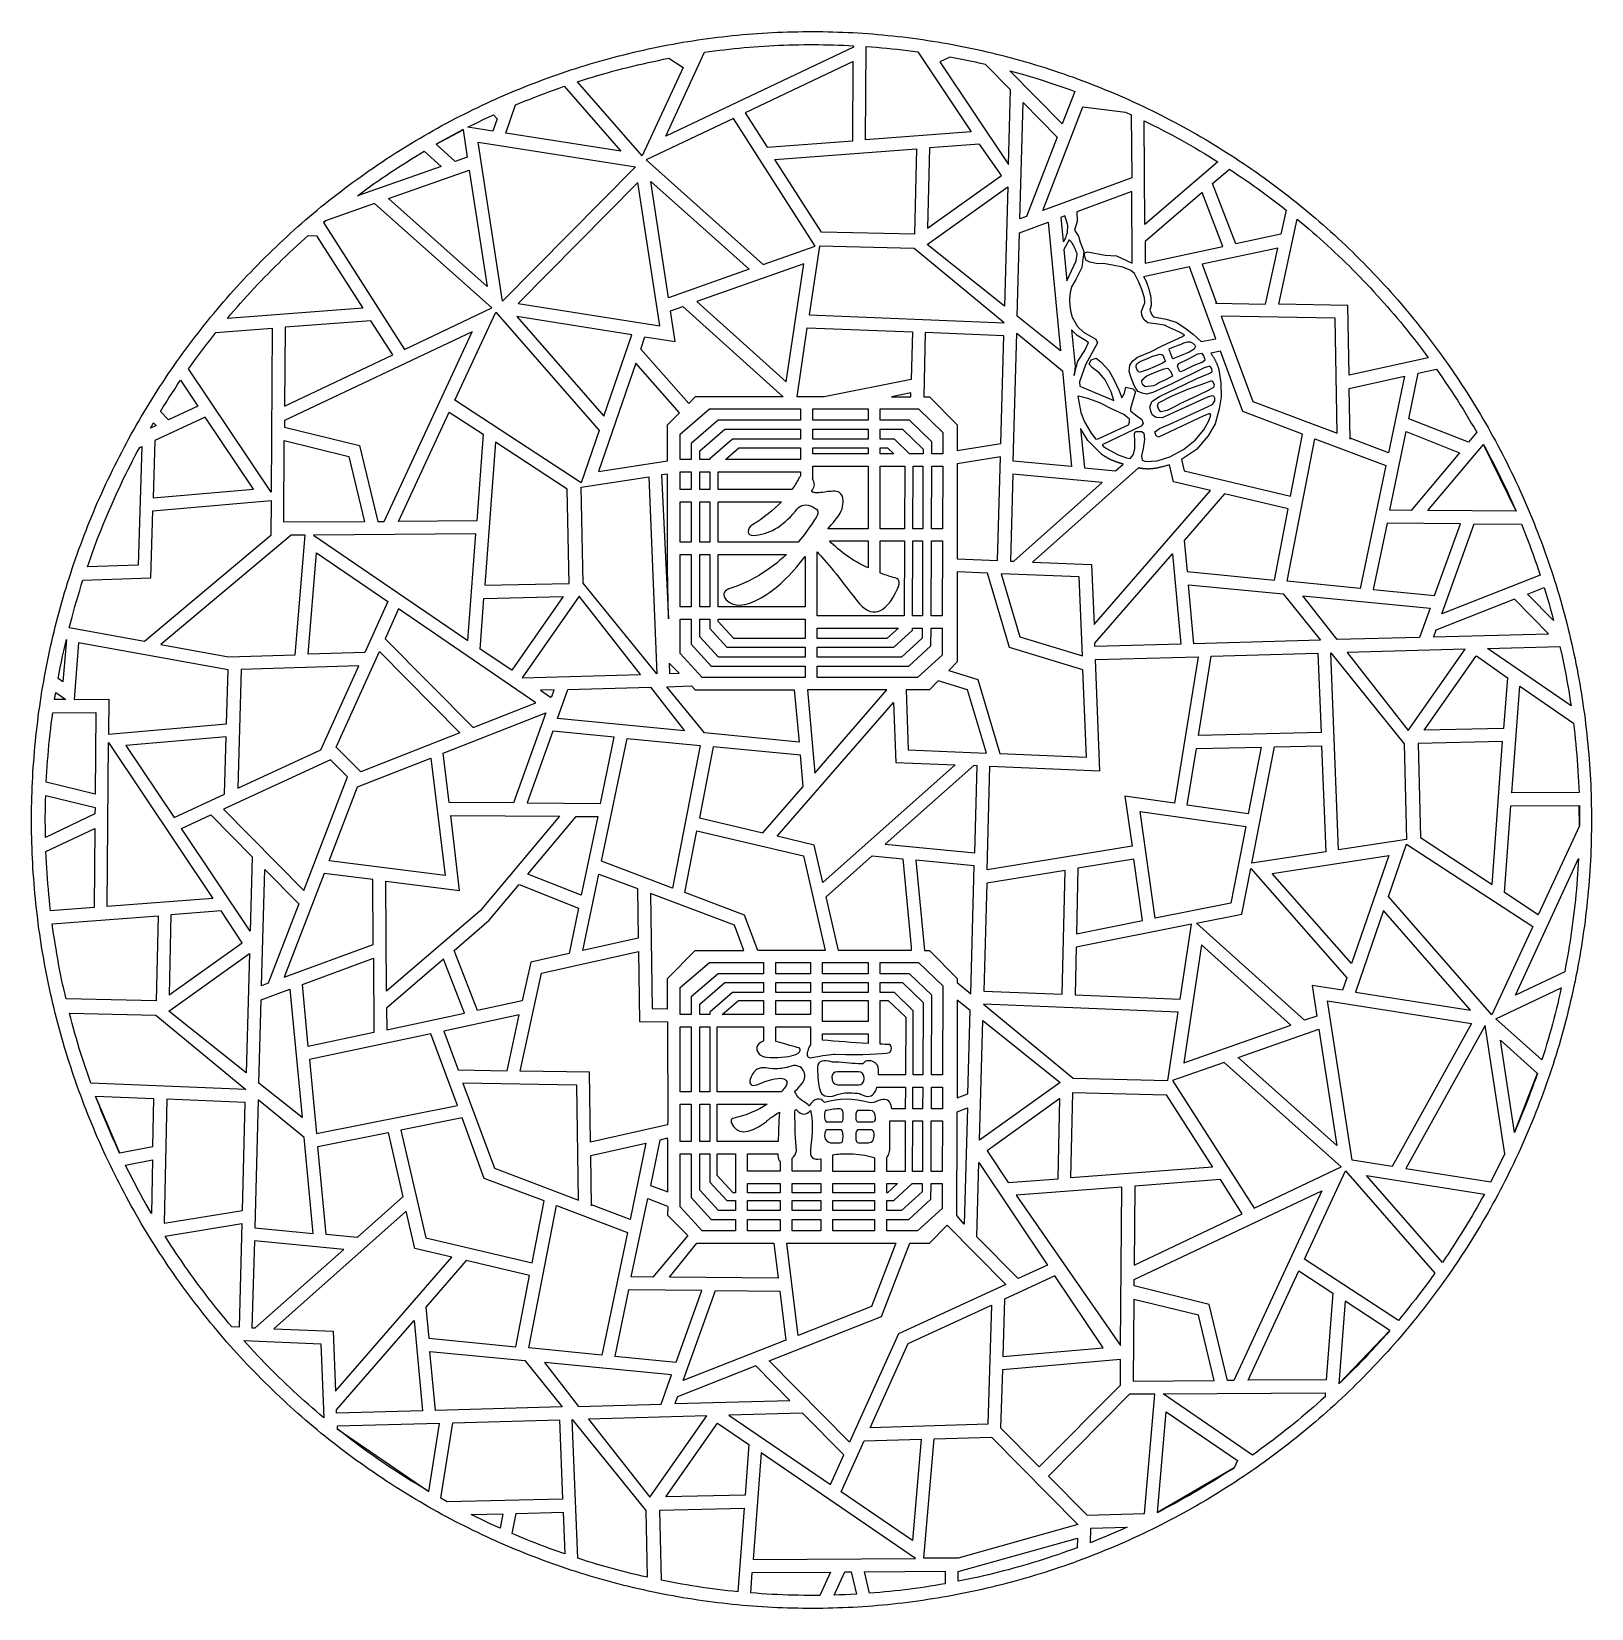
# Model space of a CAD drawing. Header units: centimetres. Extents: x -1.98 to 1.98, y -2 to 2.
import ezdxf

# ---------------------------------------------------------------- set-up
doc = ezdxf.new("R2010")
doc.units = ezdxf.units.CM
doc.header["$MEASUREMENT"] = 0
doc.layers.add('Layer 1', color=7, linetype='Continuous')

msp = doc.modelspace()

# ---------------------------------------------------------------- linework, layer by layer
at = {"layer": 'Layer 1', "color": 15}
for points, knots in [([(1.97861, -0.00013), (1.97861, -0.00013), (1.97853, 0.01273), (1.97853, 0.01273), (1.97853, 0.01273), (1.97853, 0.01273), (1.97844, 0.02558), (1.97844, 0.02558), (1.97844, 0.02558), (1.97844, 0.02558), (1.97828, 0.03851), (1.97828, 0.03851), (1.97828, 0.03851), (1.97828, 0.03851), (1.97803, 0.05128), (1.97803, 0.05128), (1.97803, 0.05128), (1.97803, 0.05128), (1.97761, 0.06422), (1.97761, 0.06422), (1.97761, 0.06422), (1.97761, 0.06422), (1.9772, 0.07699), (1.9772, 0.07699), (1.9772, 0.07699), (1.9772, 0.07699), (1.97662, 0.08992), (1.97662, 0.08992), (1.97662, 0.08992), (1.97662, 0.08992), (1.97604, 0.10278), (1.97604, 0.10278), (1.97604, 0.10278), (1.97604, 0.10278), (1.97529, 0.11563), (1.97529, 0.11563), (1.97529, 0.11563), (1.97529, 0.11563), (1.97454, 0.12848), (1.97454, 0.12848), (1.97454, 0.12848), (1.97454, 0.12848), (1.97363, 0.14125), (1.97363, 0.14125), (1.97363, 0.14125), (1.97363, 0.14125), (1.9728, 0.1541), (1.9728, 0.1541), (1.9728, 0.1541), (1.9728, 0.1541), (1.97172, 0.16695), (1.97172, 0.16695), (1.97172, 0.16695), (1.97172, 0.16695), (1.97064, 0.17981), (1.97064, 0.17981), (1.97064, 0.17981), (1.97064, 0.17981), (1.96939, 0.19258), (1.96939, 0.19258), (1.96939, 0.19258), (1.96939, 0.19258), (1.96814, 0.20534), (1.96814, 0.20534), (1.96814, 0.20534), (1.96814, 0.20534), (1.96681, 0.2182), (1.96681, 0.2182), (1.96681, 0.2182), (1.96681, 0.2182), (1.9654, 0.23096), (1.9654, 0.23096), (1.9654, 0.23096), (1.9654, 0.23096), (1.96382, 0.24373), (1.96382, 0.24373), (1.96382, 0.24373), (1.96382, 0.24373), (1.96233, 0.2565), (1.96233, 0.2565), (1.96233, 0.2565), (1.96233, 0.2565), (1.96058, 0.26927), (1.96058, 0.26927), (1.96058, 0.26927), (1.96058, 0.26927), (1.95884, 0.28195), (1.95884, 0.28195), (1.95884, 0.28195), (1.95884, 0.28195), (1.95701, 0.29472), (1.95701, 0.29472), (1.95701, 0.29472), (1.95701, 0.29472), (1.9551, 0.30749), (1.9551, 0.30749), (1.9551, 0.30749), (1.9551, 0.30749), (1.95311, 0.32018), (1.95311, 0.32018), (1.95311, 0.32018), (1.95311, 0.32018), (1.95103, 0.33286), (1.95103, 0.33286), (1.95103, 0.33286), (1.95103, 0.33286), (1.94887, 0.34554), (1.94887, 0.34554), (1.94887, 0.34554), (1.94887, 0.34554), (1.94663, 0.35823), (1.94663, 0.35823), (1.94663, 0.35823), (1.94663, 0.35823), (1.9443, 0.37083), (1.9443, 0.37083), (1.9443, 0.37083), (1.9443, 0.37083), (1.94198, 0.38351), (1.94198, 0.38351), (1.94198, 0.38351), (1.94198, 0.38351), (1.9394, 0.39611), (1.9394, 0.39611), (1.9394, 0.39611), (1.9394, 0.39611), (1.93691, 0.40871), (1.93691, 0.40871), (1.93691, 0.40871), (1.93691, 0.40871), (1.93425, 0.42131), (1.93425, 0.42131), (1.93425, 0.42131), (1.93425, 0.42131), (1.93151, 0.43383), (1.93151, 0.43383), (1.93151, 0.43383), (1.93151, 0.43383), (1.92868, 0.44643), (1.92868, 0.44643), (1.92868, 0.44643), (1.92868, 0.44643), (1.92586, 0.45903), (1.92586, 0.45903), (1.92586, 0.45903), (1.92586, 0.45903), (1.92287, 0.47146), (1.92287, 0.47146), (1.92287, 0.47146), (1.92287, 0.47146), (1.91988, 0.48398), (1.91988, 0.48398), (1.91988, 0.48398), (1.91988, 0.48398), (1.91664, 0.4965), (1.91664, 0.4965), (1.91664, 0.4965), (1.91664, 0.4965), (1.91348, 0.50893), (1.91348, 0.50893), (1.91348, 0.50893), (1.91348, 0.50893), (1.91024, 0.52136), (1.91024, 0.52136), (1.91024, 0.52136), (1.91024, 0.52136), (1.90684, 0.53371), (1.90684, 0.53371), (1.90684, 0.53371), (1.90684, 0.53371), (1.90343, 0.54614), (1.90343, 0.54614), (1.90343, 0.54614), (1.90343, 0.54614), (1.89994, 0.55857), (1.89994, 0.55857), (1.89994, 0.55857), (1.89994, 0.55857), (1.89629, 0.57084), (1.89629, 0.57084), (1.89629, 0.57084), (1.89629, 0.57084), (1.89263, 0.58319), (1.89263, 0.58319), (1.89263, 0.58319), (1.89263, 0.58319), (1.88898, 0.59554), (1.88898, 0.59554), (1.88898, 0.59554), (1.88898, 0.59554), (1.88507, 0.60772), (1.88507, 0.60772), (1.88507, 0.60772), (1.88507, 0.60772), (1.88117, 0.61998), (1.88117, 0.61998), (1.88117, 0.61998), (1.88117, 0.61998), (1.87718, 0.63224), (1.87718, 0.63224), (1.87718, 0.63224), (1.87718, 0.63224), (1.87319, 0.64434), (1.87319, 0.64434), (1.87319, 0.64434), (1.87319, 0.64434), (1.86904, 0.65661), (1.86904, 0.65661), (1.86904, 0.65661), (1.86904, 0.65661), (1.86472, 0.6687), (1.86472, 0.6687), (1.86472, 0.6687), (1.86472, 0.6687), (1.86048, 0.6808), (1.86048, 0.6808), (1.86048, 0.6808), (1.86048, 0.6808), (1.85616, 0.69289), (1.85616, 0.69289), (1.85616, 0.69289), (1.85616, 0.69289), (1.85168, 0.70499), (1.85168, 0.70499), (1.85168, 0.70499), (1.85168, 0.70499), (1.84719, 0.717), (1.84719, 0.717), (1.84719, 0.717), (1.84719, 0.717), (1.84262, 0.72902), (1.84262, 0.72902), (1.84262, 0.72902), (1.84262, 0.72902), (1.83789, 0.74094), (1.83789, 0.74094), (1.83789, 0.74094), (1.83789, 0.74094), (1.83307, 0.75296), (1.83307, 0.75296), (1.83307, 0.75296), (1.83307, 0.75296), (1.82825, 0.7648), (1.82825, 0.7648), (1.82825, 0.7648), (1.82825, 0.7648), (1.82335, 0.77665), (1.82335, 0.77665), (1.82335, 0.77665), (1.82335, 0.77665), (1.81837, 0.78857), (1.81837, 0.78857), (1.81837, 0.78857), (1.81837, 0.78857), (1.81338, 0.80033), (1.81338, 0.80033), (1.81338, 0.80033), (1.81338, 0.80033), (1.80823, 0.81209), (1.80823, 0.81209), (1.80823, 0.81209), (1.80823, 0.81209), (1.803, 0.82385), (1.803, 0.82385), (1.803, 0.82385), (1.803, 0.82385), (1.79776, 0.83553), (1.79776, 0.83553), (1.79776, 0.83553), (1.79776, 0.83553), (1.79236, 0.84729), (1.79236, 0.84729), (1.79236, 0.84729), (1.79236, 0.84729), (1.78696, 0.85888), (1.78696, 0.85888), (1.78696, 0.85888), (1.78696, 0.85888), (1.78148, 0.87048), (1.78148, 0.87048), (1.78148, 0.87048), (1.78148, 0.87048), (1.77592, 0.88207), (1.77592, 0.88207), (1.77592, 0.88207), (1.77592, 0.88207), (1.77027, 0.89358), (1.77027, 0.89358), (1.77027, 0.89358), (1.77027, 0.89358), (1.76453, 0.90509), (1.76453, 0.90509), (1.76453, 0.90509), (1.76453, 0.90509), (1.7588, 0.91659), (1.7588, 0.91659), (1.7588, 0.91659), (1.7588, 0.91659), (1.7529, 0.92793), (1.7529, 0.92793), (1.7529, 0.92793), (1.7529, 0.92793), (1.74692, 0.93927), (1.74692, 0.93927), (1.74692, 0.93927), (1.74692, 0.93927), (1.74094, 0.9507), (1.74094, 0.9507), (1.74094, 0.9507), (1.74094, 0.9507), (1.73479, 0.96195), (1.73479, 0.96195), (1.73479, 0.96195), (1.73479, 0.96195), (1.72873, 0.9733), (1.72873, 0.9733), (1.72873, 0.9733), (1.72873, 0.9733), (1.7225, 0.98447), (1.7225, 0.98447), (1.7225, 0.98447), (1.7225, 0.98447), (1.71619, 0.99564), (1.71619, 0.99564), (1.71619, 0.99564), (1.71619, 0.99564), (1.70979, 1.00673), (1.70979, 1.00673), (1.70979, 1.00673), (1.70979, 1.00673), (1.70331, 1.0179), (1.70331, 1.0179), (1.70331, 1.0179), (1.70331, 1.0179), (1.69691, 1.0289), (1.69691, 1.0289), (1.69691, 1.0289), (1.69691, 1.0289), (1.69027, 1.03991), (1.69027, 1.03991), (1.69027, 1.03991), (1.69027, 1.03991), (1.68362, 1.05091), (1.68362, 1.05091), (1.68362, 1.05091), (1.68362, 1.05091), (1.67698, 1.06183), (1.67698, 1.06183), (1.67698, 1.06183), (1.67698, 1.06183), (1.67017, 1.07275), (1.67017, 1.07275), (1.67017, 1.07275), (1.67017, 1.07275), (1.66327, 1.08359), (1.66327, 1.08359), (1.66327, 1.08359), (1.66327, 1.08359), (1.65638, 1.09443), (1.65638, 1.09443), (1.65638, 1.09443), (1.65638, 1.09443), (1.64931, 1.10518), (1.64931, 1.10518), (1.64931, 1.10518), (1.64931, 1.10518), (1.64225, 1.11585), (1.64225, 1.11585), (1.64225, 1.11585), (1.64225, 1.11585), (1.63519, 1.12652), (1.63519, 1.12652), (1.63519, 1.12652), (1.63519, 1.12652), (1.62796, 1.1371), (1.62796, 1.1371), (1.62796, 1.1371), (1.62796, 1.1371), (1.62065, 1.14768), (1.62065, 1.14768), (1.62065, 1.14768), (1.62065, 1.14768), (1.61334, 1.15818), (1.61334, 1.15818), (1.61334, 1.15818), (1.61334, 1.15818), (1.60595, 1.16869), (1.60595, 1.16869), (1.60595, 1.16869), (1.60595, 1.16869), (1.59847, 1.1791), (1.59847, 1.1791), (1.59847, 1.1791), (1.59847, 1.1791), (1.59091, 1.18943), (1.59091, 1.18943), (1.59091, 1.18943), (1.59091, 1.18943), (1.58336, 1.19977), (1.58336, 1.19977), (1.58336, 1.19977), (1.58336, 1.19977), (1.57571, 1.21001), (1.57571, 1.21001), (1.57571, 1.21001), (1.57571, 1.21001), (1.56799, 1.22026), (1.56799, 1.22026), (1.56799, 1.22026), (1.56799, 1.22026), (1.56018, 1.23043), (1.56018, 1.23043), (1.56018, 1.23043), (1.56018, 1.23043), (1.55237, 1.24051), (1.55237, 1.24051), (1.55237, 1.24051), (1.55237, 1.24051), (1.54439, 1.25059), (1.54439, 1.25059), (1.54439, 1.25059), (1.54439, 1.25059), (1.53642, 1.26058), (1.53642, 1.26058), (1.53642, 1.26058), (1.53642, 1.26058), (1.52836, 1.27058), (1.52836, 1.27058), (1.52836, 1.27058), (1.52836, 1.27058), (1.52022, 1.28049), (1.52022, 1.28049), (1.52022, 1.28049), (1.52022, 1.28049), (1.512, 1.29032), (1.512, 1.29032), (1.512, 1.29032), (1.512, 1.29032), (1.50386, 1.30015), (1.50386, 1.30015), (1.50386, 1.30015), (1.50386, 1.30015), (1.49555, 1.30998), (1.49555, 1.30998), (1.49555, 1.30998), (1.49555, 1.30998), (1.48716, 1.31964), (1.48716, 1.31964), (1.48716, 1.31964), (1.48716, 1.31964), (1.47877, 1.3293), (1.47877, 1.3293), (1.47877, 1.3293), (1.47877, 1.3293), (1.47021, 1.33887), (1.47021, 1.33887), (1.47021, 1.33887), (1.47021, 1.33887), (1.46174, 1.34837), (1.46174, 1.34837), (1.46174, 1.34837), (1.46174, 1.34837), (1.4531, 1.35786), (1.4531, 1.35786), (1.4531, 1.35786), (1.4531, 1.35786), (1.44438, 1.36735), (1.44438, 1.36735), (1.44438, 1.36735), (1.44438, 1.36735), (1.43574, 1.37668), (1.43574, 1.37668), (1.43574, 1.37668), (1.43574, 1.37668), (1.42693, 1.38592), (1.42693, 1.38592), (1.42693, 1.38592), (1.42693, 1.38592), (1.41804, 1.39516), (1.41804, 1.39516), (1.41804, 1.39516), (1.41804, 1.39516), (1.40915, 1.4044), (1.40915, 1.4044), (1.40915, 1.4044), (1.40915, 1.4044), (1.40018, 1.41355), (1.40018, 1.41355), (1.40018, 1.41355), (1.40018, 1.41355), (1.39121, 1.42262), (1.39121, 1.42262), (1.39121, 1.42262), (1.39121, 1.42262), (1.38207, 1.43161), (1.38207, 1.43161), (1.38207, 1.43161), (1.38207, 1.43161), (1.37293, 1.4406), (1.37293, 1.4406), (1.37293, 1.4406), (1.37293, 1.4406), (1.3638, 1.44951), (1.3638, 1.44951), (1.3638, 1.44951), (1.3638, 1.44951), (1.35458, 1.45833), (1.35458, 1.45833), (1.35458, 1.45833), (1.35458, 1.45833), (1.34519, 1.46715), (1.34519, 1.46715), (1.34519, 1.46715), (1.34519, 1.46715), (1.33588, 1.4758), (1.33588, 1.4758), (1.33588, 1.4758), (1.33588, 1.4758), (1.32641, 1.48445), (1.32641, 1.48445), (1.32641, 1.48445), (1.32641, 1.48445), (1.31703, 1.4931), (1.31703, 1.4931), (1.31703, 1.4931), (1.31703, 1.4931), (1.30747, 1.50159), (1.30747, 1.50159), (1.30747, 1.50159), (1.30747, 1.50159), (1.29792, 1.51007), (1.29792, 1.51007), (1.29792, 1.51007), (1.29792, 1.51007), (1.2882, 1.51847), (1.2882, 1.51847), (1.2882, 1.51847), (1.2882, 1.51847), (1.27856, 1.52679), (1.27856, 1.52679), (1.27856, 1.52679), (1.27856, 1.52679), (1.26885, 1.53519), (1.26885, 1.53519), (1.26885, 1.53519), (1.26885, 1.53519), (1.25904, 1.54334), (1.25904, 1.54334), (1.25904, 1.54334), (1.25904, 1.54334), (1.24924, 1.55157), (1.24924, 1.55157), (1.24924, 1.55157), (1.24924, 1.55157), (1.23935, 1.55955), (1.23935, 1.55955), (1.23935, 1.55955), (1.23935, 1.55955), (1.22939, 1.5677), (1.22939, 1.5677), (1.22939, 1.5677), (1.22939, 1.5677), (1.21942, 1.57559), (1.21942, 1.57559), (1.21942, 1.57559), (1.21942, 1.57559), (1.20937, 1.58349), (1.20937, 1.58349), (1.20937, 1.58349), (1.20937, 1.58349), (1.19923, 1.5913), (1.19923, 1.5913), (1.19923, 1.5913), (1.19923, 1.5913), (1.1891, 1.59911), (1.1891, 1.59911), (1.1891, 1.59911), (1.1891, 1.59911), (1.17888, 1.60676), (1.17888, 1.60676), (1.17888, 1.60676), (1.17888, 1.60676), (1.16858, 1.61449), (1.16858, 1.61449), (1.16858, 1.61449), (1.16858, 1.61449), (1.15828, 1.62196), (1.15828, 1.62196), (1.15828, 1.62196), (1.15828, 1.62196), (1.14798, 1.62952), (1.14798, 1.62952), (1.14798, 1.62952), (1.14798, 1.62952), (1.13759, 1.63692), (1.13759, 1.63692), (1.13759, 1.63692), (1.13759, 1.63692), (1.12712, 1.64431), (1.12712, 1.64431), (1.12712, 1.64431), (1.12712, 1.64431), (1.11666, 1.65162), (1.11666, 1.65162), (1.11666, 1.65162), (1.11666, 1.65162), (1.10619, 1.65876), (1.10619, 1.65876), (1.10619, 1.65876), (1.10619, 1.65876), (1.09564, 1.66598), (1.09564, 1.66598), (1.09564, 1.66598), (1.09564, 1.66598), (1.08501, 1.67304), (1.08501, 1.67304), (1.08501, 1.67304), (1.08501, 1.67304), (1.07437, 1.68009), (1.07437, 1.68009), (1.07437, 1.68009), (1.07437, 1.68009), (1.06366, 1.68706), (1.06366, 1.68706), (1.06366, 1.68706), (1.06366, 1.68706), (1.05286, 1.69387), (1.05286, 1.69387), (1.05286, 1.69387), (1.05286, 1.69387), (1.04206, 1.70067), (1.04206, 1.70067), (1.04206, 1.70067), (1.04206, 1.70067), (1.03126, 1.70748), (1.03126, 1.70748), (1.03126, 1.70748), (1.03126, 1.70748), (1.02038, 1.7142), (1.02038, 1.7142), (1.02038, 1.7142), (1.02038, 1.7142), (1.00941, 1.72067), (1.00941, 1.72067), (1.00941, 1.72067), (1.00941, 1.72067), (0.99845, 1.72722), (0.99845, 1.72722), (0.99845, 1.72722), (0.99845, 1.72722), (0.9874, 1.73377), (0.9874, 1.73377), (0.9874, 1.73377), (0.9874, 1.73377), (0.97635, 1.74015), (0.97635, 1.74015), (0.97635, 1.74015), (0.97635, 1.74015), (0.9653, 1.74637), (0.9653, 1.74637), (0.9653, 1.74637), (0.9653, 1.74637), (0.95417, 1.75267), (0.95417, 1.75267), (0.95417, 1.75267), (0.95417, 1.75267), (0.94304, 1.7588), (0.94304, 1.7588), (0.94304, 1.7588), (0.94304, 1.7588), (0.93182, 1.76494), (0.93182, 1.76494), (0.93182, 1.76494), (0.93182, 1.76494), (0.92052, 1.77098), (0.92052, 1.77098), (0.92052, 1.77098), (0.92052, 1.77098), (0.90923, 1.77695), (0.90923, 1.77695), (0.90923, 1.77695), (0.90923, 1.77695), (0.89801, 1.78283), (0.89801, 1.78283), (0.89801, 1.78283), (0.89801, 1.78283), (0.88663, 1.78854), (0.88663, 1.78854), (0.88663, 1.78854), (0.88663, 1.78854), (0.87525, 1.79425), (0.87525, 1.79425), (0.87525, 1.79425), (0.87525, 1.79425), (0.86379, 1.79996), (0.86379, 1.79996), (0.86379, 1.79996), (0.86379, 1.79996), (0.85224, 1.80551), (0.85224, 1.80551), (0.85224, 1.80551), (0.85224, 1.80551), (0.84086, 1.81105), (0.84086, 1.81105), (0.84086, 1.81105), (0.84086, 1.81105), (0.82931, 1.81651), (0.82931, 1.81651), (0.82931, 1.81651), (0.82931, 1.81651), (0.81768, 1.8218), (0.81768, 1.8218), (0.81768, 1.8218), (0.81768, 1.8218), (0.80605, 1.8271), (0.80605, 1.8271), (0.80605, 1.8271), (0.80605, 1.8271), (0.79451, 1.83231), (0.79451, 1.83231), (0.79451, 1.83231), (0.79451, 1.83231), (0.78279, 1.83743), (0.78279, 1.83743), (0.78279, 1.83743), (0.78279, 1.83743), (0.77108, 1.84247), (0.77108, 1.84247), (0.77108, 1.84247), (0.77108, 1.84247), (0.75937, 1.84743), (0.75937, 1.84743), (0.75937, 1.84743), (0.75937, 1.84743), (0.74765, 1.85238), (0.74765, 1.85238), (0.74765, 1.85238), (0.74765, 1.85238), (0.73577, 1.85717), (0.73577, 1.85717), (0.73577, 1.85717), (0.73577, 1.85717), (0.72398, 1.86187), (0.72398, 1.86187), (0.72398, 1.86187), (0.72398, 1.86187), (0.7121, 1.86666), (0.7121, 1.86666), (0.7121, 1.86666), (0.7121, 1.86666), (0.70022, 1.87128), (0.70022, 1.87128), (0.70022, 1.87128), (0.70022, 1.87128), (0.68834, 1.87573), (0.68834, 1.87573), (0.68834, 1.87573), (0.68834, 1.87573), (0.67638, 1.88019), (0.67638, 1.88019), (0.67638, 1.88019), (0.67638, 1.88019), (0.66441, 1.88455), (0.66441, 1.88455), (0.66441, 1.88455), (0.66441, 1.88455), (0.65237, 1.88875), (0.65237, 1.88875), (0.65237, 1.88875), (0.65237, 1.88875), (0.64032, 1.89304), (0.64032, 1.89304), (0.64032, 1.89304), (0.64032, 1.89304), (0.62836, 1.89716), (0.62836, 1.89716), (0.62836, 1.89716), (0.62836, 1.89716), (0.61623, 1.90119), (0.61623, 1.90119), (0.61623, 1.90119), (0.61623, 1.90119), (0.6041, 1.90514), (0.6041, 1.90514), (0.6041, 1.90514), (0.6041, 1.90514), (0.59206, 1.90908), (0.59206, 1.90908), (0.59206, 1.90908), (0.59206, 1.90908), (0.57985, 1.91286), (0.57985, 1.91286), (0.57985, 1.91286), (0.57985, 1.91286), (0.56764, 1.91656), (0.56764, 1.91656), (0.56764, 1.91656), (0.56764, 1.91656), (0.55551, 1.92017), (0.55551, 1.92017), (0.55551, 1.92017), (0.55551, 1.92017), (0.54321, 1.92387), (0.54321, 1.92387), (0.54321, 1.92387), (0.54321, 1.92387), (0.531, 1.92731), (0.531, 1.92731), (0.531, 1.92731), (0.531, 1.92731), (0.51871, 1.93067), (0.51871, 1.93067), (0.51871, 1.93067), (0.51871, 1.93067), (0.50641, 1.93412), (0.50641, 1.93412), (0.50641, 1.93412), (0.50641, 1.93412), (0.49412, 1.93731), (0.49412, 1.93731), (0.49412, 1.93731), (0.49412, 1.93731), (0.48182, 1.9405), (0.48182, 1.9405), (0.48182, 1.9405), (0.48182, 1.9405), (0.46944, 1.94361), (0.46944, 1.94361), (0.46944, 1.94361), (0.46944, 1.94361), (0.45707, 1.94655), (0.45707, 1.94655), (0.45707, 1.94655), (0.45707, 1.94655), (0.44469, 1.94957), (0.44469, 1.94957), (0.44469, 1.94957), (0.44469, 1.94957), (0.43223, 1.95234), (0.43223, 1.95234), (0.43223, 1.95234), (0.43223, 1.95234), (0.41985, 1.9552), (0.41985, 1.9552), (0.41985, 1.9552), (0.41985, 1.9552), (0.40739, 1.95781), (0.40739, 1.95781), (0.40739, 1.95781), (0.40739, 1.95781), (0.39493, 1.96049), (0.39493, 1.96049), (0.39493, 1.96049), (0.39493, 1.96049), (0.38247, 1.96293), (0.38247, 1.96293), (0.38247, 1.96293), (0.38247, 1.96293), (0.36992, 1.96545), (0.36992, 1.96545), (0.36992, 1.96545), (0.36992, 1.96545), (0.35746, 1.96772), (0.35746, 1.96772), (0.35746, 1.96772), (0.35746, 1.96772), (0.34492, 1.97007), (0.34492, 1.97007), (0.34492, 1.97007), (0.34492, 1.97007), (0.33246, 1.97225), (0.33246, 1.97225), (0.33246, 1.97225), (0.33246, 1.97225), (0.31983, 1.97435), (0.31983, 1.97435), (0.31983, 1.97435), (0.31983, 1.97435), (0.30721, 1.97645), (0.30721, 1.97645), (0.30721, 1.97645), (0.30721, 1.97645), (0.29474, 1.97839), (0.29474, 1.97839), (0.29474, 1.97839), (0.29474, 1.97839), (0.28212, 1.98023), (0.28212, 1.98023), (0.28212, 1.98023), (0.28212, 1.98023), (0.26957, 1.98208), (0.26957, 1.98208), (0.26957, 1.98208), (0.26957, 1.98208), (0.25686, 1.98376), (0.25686, 1.98376), (0.25686, 1.98376), (0.25686, 1.98376), (0.24432, 1.98544), (0.24432, 1.98544), (0.24432, 1.98544), (0.24432, 1.98544), (0.23161, 1.98695), (0.23161, 1.98695), (0.23161, 1.98695), (0.23161, 1.98695), (0.21898, 1.98838), (0.21898, 1.98838), (0.21898, 1.98838), (0.21898, 1.98838), (0.20636, 1.98981), (0.20636, 1.98981), (0.20636, 1.98981), (0.20636, 1.98981), (0.19365, 1.99107), (0.19365, 1.99107), (0.19365, 1.99107), (0.19365, 1.99107), (0.18102, 1.99233), (0.18102, 1.99233), (0.18102, 1.99233), (0.18102, 1.99233), (0.16831, 1.99342), (0.16831, 1.99342), (0.16831, 1.99342), (0.16831, 1.99342), (0.15568, 1.99451), (0.15568, 1.99451), (0.15568, 1.99451), (0.15568, 1.99451), (0.14297, 1.99544), (0.14297, 1.99544), (0.14297, 1.99544), (0.14297, 1.99544), (0.13026, 1.99636), (0.13026, 1.99636), (0.13026, 1.99636), (0.13026, 1.99636), (0.11755, 1.9972), (0.11755, 1.9972), (0.11755, 1.9972), (0.11755, 1.9972), (0.10484, 1.99796), (0.10484, 1.99796), (0.10484, 1.99796), (0.10484, 1.99796), (0.09222, 1.99846), (0.09222, 1.99846), (0.09222, 1.99846), (0.09222, 1.99846), (0.07942, 1.99905), (0.07942, 1.99905), (0.07942, 1.99905), (0.07942, 1.99905), (0.0668, 1.99955), (0.0668, 1.99955), (0.0668, 1.99955), (0.0668, 1.99955), (0.054, 1.99997), (0.054, 1.99997), (0.054, 1.99997), (0.054, 1.99997), (0.04129, 2.00023), (0.04129, 2.00023), (0.04129, 2.00023), (0.04129, 2.00023), (0.02858, 2.00048), (0.02858, 2.00048), (0.02858, 2.00048), (0.02858, 2.00048), (0.01587, 2.00065), (0.01587, 2.00065), (0.01587, 2.00065), (0.01587, 2.00065), (0.00316, 2.00073), (0.00316, 2.00073), (0.00316, 2.00073), (0.00316, 2.00073), (-0.00963, 2.00065), (-0.00963, 2.00065), (-0.00963, 2.00065), (-0.00963, 2.00065), (-0.02234, 2.00056), (-0.02234, 2.00056), (-0.02234, 2.00056), (-0.02234, 2.00056), (-0.03505, 2.00039), (-0.03505, 2.00039), (-0.03505, 2.00039), (-0.03505, 2.00039), (-0.04776, 2.00014), (-0.04776, 2.00014), (-0.04776, 2.00014), (-0.04776, 2.00014), (-0.06047, 1.99972), (-0.06047, 1.99972), (-0.06047, 1.99972), (-0.06047, 1.99972), (-0.07318, 1.9993), (-0.07318, 1.9993), (-0.07318, 1.9993), (-0.07318, 1.9993), (-0.08597, 1.9988), (-0.08597, 1.9988), (-0.08597, 1.9988), (-0.08597, 1.9988), (-0.0986, 1.99829), (-0.0986, 1.99829), (-0.0986, 1.99829), (-0.0986, 1.99829), (-0.11131, 1.99754), (-0.11131, 1.99754), (-0.11131, 1.99754), (-0.11131, 1.99754), (-0.1241, 1.99678), (-0.1241, 1.99678), (-0.1241, 1.99678), (-0.1241, 1.99678), (-0.13673, 1.99594), (-0.13673, 1.99594), (-0.13673, 1.99594), (-0.13673, 1.99594), (-0.14944, 1.99502), (-0.14944, 1.99502), (-0.14944, 1.99502), (-0.14944, 1.99502), (-0.16207, 1.99393), (-0.16207, 1.99393), (-0.16207, 1.99393), (-0.16207, 1.99393), (-0.17478, 1.99292), (-0.17478, 1.99292), (-0.17478, 1.99292), (-0.17478, 1.99292), (-0.1874, 1.99174), (-0.1874, 1.99174), (-0.1874, 1.99174), (-0.1874, 1.99174), (-0.20011, 1.99048), (-0.20011, 1.99048), (-0.20011, 1.99048), (-0.20011, 1.99048), (-0.21274, 1.98905), (-0.21274, 1.98905), (-0.21274, 1.98905), (-0.21274, 1.98905), (-0.22545, 1.98771), (-0.22545, 1.98771), (-0.22545, 1.98771), (-0.22545, 1.98771), (-0.23808, 1.9862), (-0.23808, 1.9862), (-0.23808, 1.9862), (-0.23808, 1.9862), (-0.2507, 1.9846), (-0.2507, 1.9846), (-0.2507, 1.9846), (-0.2507, 1.9846), (-0.26333, 1.98292), (-0.26333, 1.98292), (-0.26333, 1.98292), (-0.26333, 1.98292), (-0.27588, 1.98116), (-0.27588, 1.98116), (-0.27588, 1.98116), (-0.27588, 1.98116), (-0.2885, 1.97931), (-0.2885, 1.97931), (-0.2885, 1.97931), (-0.2885, 1.97931), (-0.30105, 1.97738), (-0.30105, 1.97738), (-0.30105, 1.97738), (-0.30105, 1.97738), (-0.31367, 1.97545), (-0.31367, 1.97545), (-0.31367, 1.97545), (-0.31367, 1.97545), (-0.3263, 1.97335), (-0.3263, 1.97335), (-0.3263, 1.97335), (-0.3263, 1.97335), (-0.33876, 1.97125), (-0.33876, 1.97125), (-0.33876, 1.97125), (-0.33876, 1.97125), (-0.3513, 1.96889), (-0.3513, 1.96889), (-0.3513, 1.96889), (-0.3513, 1.96889), (-0.36377, 1.96663), (-0.36377, 1.96663), (-0.36377, 1.96663), (-0.36377, 1.96663), (-0.37631, 1.96419), (-0.37631, 1.96419), (-0.37631, 1.96419), (-0.37631, 1.96419), (-0.38885, 1.96167), (-0.38885, 1.96167), (-0.38885, 1.96167), (-0.38885, 1.96167), (-0.40123, 1.95915), (-0.40123, 1.95915), (-0.40123, 1.95915), (-0.40123, 1.95915), (-0.41377, 1.95646), (-0.41377, 1.95646), (-0.41377, 1.95646), (-0.41377, 1.95646), (-0.42615, 1.95377), (-0.42615, 1.95377), (-0.42615, 1.95377), (-0.42615, 1.95377), (-0.43861, 1.951), (-0.43861, 1.951), (-0.43861, 1.951), (-0.43861, 1.951), (-0.45099, 1.94806), (-0.45099, 1.94806), (-0.45099, 1.94806), (-0.45099, 1.94806), (-0.46337, 1.94512), (-0.46337, 1.94512), (-0.46337, 1.94512), (-0.46337, 1.94512), (-0.47575, 1.94201), (-0.47575, 1.94201), (-0.47575, 1.94201), (-0.47575, 1.94201), (-0.48804, 1.9389), (-0.48804, 1.9389), (-0.48804, 1.9389), (-0.48804, 1.9389), (-0.50042, 1.93563), (-0.50042, 1.93563), (-0.50042, 1.93563), (-0.50042, 1.93563), (-0.51271, 1.93235), (-0.51271, 1.93235), (-0.51271, 1.93235), (-0.51271, 1.93235), (-0.52492, 1.92908), (-0.52492, 1.92908), (-0.52492, 1.92908), (-0.52492, 1.92908), (-0.53722, 1.92555), (-0.53722, 1.92555), (-0.53722, 1.92555), (-0.53722, 1.92555), (-0.54951, 1.92202), (-0.54951, 1.92202), (-0.54951, 1.92202), (-0.54951, 1.92202), (-0.56164, 1.91841), (-0.56164, 1.91841), (-0.56164, 1.91841), (-0.56164, 1.91841), (-0.57385, 1.91471), (-0.57385, 1.91471), (-0.57385, 1.91471), (-0.57385, 1.91471), (-0.58607, 1.91093), (-0.58607, 1.91093), (-0.58607, 1.91093), (-0.58607, 1.91093), (-0.59819, 1.90715), (-0.59819, 1.90715), (-0.59819, 1.90715), (-0.59819, 1.90715), (-0.61032, 1.9032), (-0.61032, 1.9032), (-0.61032, 1.9032), (-0.61032, 1.9032), (-0.62245, 1.89917), (-0.62245, 1.89917), (-0.62245, 1.89917), (-0.62245, 1.89917), (-0.63433, 1.89506), (-0.63433, 1.89506), (-0.63433, 1.89506), (-0.63433, 1.89506), (-0.64638, 1.89094), (-0.64638, 1.89094), (-0.64638, 1.89094), (-0.64638, 1.89094), (-0.65842, 1.88674), (-0.65842, 1.88674), (-0.65842, 1.88674), (-0.65842, 1.88674), (-0.67038, 1.88237), (-0.67038, 1.88237), (-0.67038, 1.88237), (-0.67038, 1.88237), (-0.68235, 1.87792), (-0.68235, 1.87792), (-0.68235, 1.87792), (-0.68235, 1.87792), (-0.69431, 1.87347), (-0.69431, 1.87347), (-0.69431, 1.87347), (-0.69431, 1.87347), (-0.70619, 1.86893), (-0.70619, 1.86893), (-0.70619, 1.86893), (-0.70619, 1.86893), (-0.71807, 1.86431), (-0.71807, 1.86431), (-0.71807, 1.86431), (-0.71807, 1.86431), (-0.72995, 1.85961), (-0.72995, 1.85961), (-0.72995, 1.85961), (-0.72995, 1.85961), (-0.74174, 1.85482), (-0.74174, 1.85482), (-0.74174, 1.85482), (-0.74174, 1.85482), (-0.75346, 1.84995), (-0.75346, 1.84995), (-0.75346, 1.84995), (-0.75346, 1.84995), (-0.76525, 1.84499), (-0.76525, 1.84499), (-0.76525, 1.84499), (-0.76525, 1.84499), (-0.77696, 1.84003), (-0.77696, 1.84003), (-0.77696, 1.84003), (-0.77696, 1.84003), (-0.78868, 1.83491), (-0.78868, 1.83491), (-0.78868, 1.83491), (-0.78868, 1.83491), (-0.80031, 1.82979), (-0.80031, 1.82979), (-0.80031, 1.82979), (-0.80031, 1.82979), (-0.81194, 1.82449), (-0.81194, 1.82449), (-0.81194, 1.82449), (-0.81194, 1.82449), (-0.82357, 1.8192), (-0.82357, 1.8192), (-0.82357, 1.8192), (-0.82357, 1.8192), (-0.83511, 1.81382), (-0.83511, 1.81382), (-0.83511, 1.81382), (-0.83511, 1.81382), (-0.84658, 1.80836), (-0.84658, 1.80836), (-0.84658, 1.80836), (-0.84658, 1.80836), (-0.85804, 1.80282), (-0.85804, 1.80282), (-0.85804, 1.80282), (-0.85804, 1.80282), (-0.86951, 1.79719), (-0.86951, 1.79719), (-0.86951, 1.79719), (-0.86951, 1.79719), (-0.88097, 1.79148), (-0.88097, 1.79148), (-0.88097, 1.79148), (-0.88097, 1.79148), (-0.89235, 1.78568), (-0.89235, 1.78568), (-0.89235, 1.78568), (-0.89235, 1.78568), (-0.90365, 1.7798), (-0.90365, 1.7798), (-0.90365, 1.7798), (-0.90365, 1.7798), (-0.91495, 1.77392), (-0.91495, 1.77392), (-0.91495, 1.77392), (-0.91495, 1.77392), (-0.92624, 1.76796), (-0.92624, 1.76796), (-0.92624, 1.76796), (-0.92624, 1.76796), (-0.93746, 1.76191), (-0.93746, 1.76191), (-0.93746, 1.76191), (-0.93746, 1.76191), (-0.94867, 1.75578), (-0.94867, 1.75578), (-0.94867, 1.75578), (-0.94867, 1.75578), (-0.95981, 1.74956), (-0.95981, 1.74956), (-0.95981, 1.74956), (-0.95981, 1.74956), (-0.97085, 1.74326), (-0.97085, 1.74326), (-0.97085, 1.74326), (-0.97085, 1.74326), (-0.9819, 1.73688), (-0.9819, 1.73688), (-0.9819, 1.73688), (-0.9819, 1.73688), (-0.99295, 1.73058), (-0.99295, 1.73058), (-0.99295, 1.73058), (-0.99295, 1.73058), (-1.004, 1.72403), (-1.004, 1.72403), (-1.004, 1.72403), (-1.004, 1.72403), (-1.01488, 1.71747), (-1.01488, 1.71747), (-1.01488, 1.71747), (-1.01488, 1.71747), (-1.02585, 1.71075), (-1.02585, 1.71075), (-1.02585, 1.71075), (-1.02585, 1.71075), (-1.03673, 1.70412), (-1.03673, 1.70412), (-1.03673, 1.70412), (-1.03673, 1.70412), (-1.04753, 1.69731), (-1.04753, 1.69731), (-1.04753, 1.69731), (-1.04753, 1.69731), (-1.05833, 1.69042), (-1.05833, 1.69042), (-1.05833, 1.69042), (-1.05833, 1.69042), (-1.06905, 1.68354), (-1.06905, 1.68354), (-1.06905, 1.68354), (-1.06905, 1.68354), (-1.07968, 1.67656), (-1.07968, 1.67656), (-1.07968, 1.67656), (-1.07968, 1.67656), (-1.09031, 1.66951), (-1.09031, 1.66951), (-1.09031, 1.66951), (-1.09031, 1.66951), (-1.10086, 1.66237), (-1.10086, 1.66237), (-1.10086, 1.66237), (-1.10086, 1.66237), (-1.11141, 1.65523), (-1.11141, 1.65523), (-1.11141, 1.65523), (-1.11141, 1.65523), (-1.12196, 1.64792), (-1.12196, 1.64792), (-1.12196, 1.64792), (-1.12196, 1.64792), (-1.13243, 1.64061), (-1.13243, 1.64061), (-1.13243, 1.64061), (-1.13243, 1.64061), (-1.14281, 1.63322), (-1.14281, 1.63322), (-1.14281, 1.63322), (-1.14281, 1.63322), (-1.1532, 1.62566), (-1.1532, 1.62566), (-1.1532, 1.62566), (-1.1532, 1.62566), (-1.1635, 1.61818), (-1.1635, 1.61818), (-1.1635, 1.61818), (-1.1635, 1.61818), (-1.1738, 1.61054), (-1.1738, 1.61054), (-1.1738, 1.61054), (-1.1738, 1.61054), (-1.18402, 1.60298), (-1.18402, 1.60298), (-1.18402, 1.60298), (-1.18402, 1.60298), (-1.19415, 1.59517), (-1.19415, 1.59517), (-1.19415, 1.59517), (-1.19415, 1.59517), (-1.20429, 1.58744), (-1.20429, 1.58744), (-1.20429, 1.58744), (-1.20429, 1.58744), (-1.21442, 1.57954), (-1.21442, 1.57954), (-1.21442, 1.57954), (-1.21442, 1.57954), (-1.22447, 1.57165), (-1.22447, 1.57165), (-1.22447, 1.57165), (-1.22447, 1.57165), (-1.23436, 1.56358), (-1.23436, 1.56358), (-1.23436, 1.56358), (-1.23436, 1.56358), (-1.24433, 1.5556), (-1.24433, 1.5556), (-1.24433, 1.5556), (-1.24433, 1.5556), (-1.25413, 1.54737), (-1.25413, 1.54737), (-1.25413, 1.54737), (-1.25413, 1.54737), (-1.26401, 1.53922), (-1.26401, 1.53922), (-1.26401, 1.53922), (-1.26401, 1.53922), (-1.27373, 1.53107), (-1.27373, 1.53107), (-1.27373, 1.53107), (-1.27373, 1.53107), (-1.28345, 1.52267), (-1.28345, 1.52267), (-1.28345, 1.52267), (-1.28345, 1.52267), (-1.29309, 1.51436), (-1.29309, 1.51436), (-1.29309, 1.51436), (-1.29309, 1.51436), (-1.30273, 1.50587), (-1.30273, 1.50587), (-1.30273, 1.50587), (-1.30273, 1.50587), (-1.31228, 1.49739), (-1.31228, 1.49739), (-1.31228, 1.49739), (-1.31228, 1.49739), (-1.32175, 1.48882), (-1.32175, 1.48882), (-1.32175, 1.48882), (-1.32175, 1.48882), (-1.33122, 1.48017), (-1.33122, 1.48017), (-1.33122, 1.48017), (-1.33122, 1.48017), (-1.34061, 1.47151), (-1.34061, 1.47151), (-1.34061, 1.47151), (-1.34061, 1.47151), (-1.34991, 1.46278), (-1.34991, 1.46278), (-1.34991, 1.46278), (-1.34991, 1.46278), (-1.35922, 1.45387), (-1.35922, 1.45387), (-1.35922, 1.45387), (-1.35922, 1.45387), (-1.36844, 1.44505), (-1.36844, 1.44505), (-1.36844, 1.44505), (-1.36844, 1.44505), (-1.37757, 1.43615), (-1.37757, 1.43615), (-1.37757, 1.43615), (-1.37757, 1.43615), (-1.38663, 1.42708), (-1.38663, 1.42708), (-1.38663, 1.42708), (-1.38663, 1.42708), (-1.39577, 1.41809), (-1.39577, 1.41809), (-1.39577, 1.41809), (-1.39577, 1.41809), (-1.40474, 1.40902), (-1.40474, 1.40902), (-1.40474, 1.40902), (-1.40474, 1.40902), (-1.41363, 1.39986), (-1.41363, 1.39986), (-1.41363, 1.39986), (-1.41363, 1.39986), (-1.42252, 1.39054), (-1.42252, 1.39054), (-1.42252, 1.39054), (-1.42252, 1.39054), (-1.4314, 1.3813), (-1.4314, 1.3813), (-1.4314, 1.3813), (-1.4314, 1.3813), (-1.44013, 1.37197), (-1.44013, 1.37197), (-1.44013, 1.37197), (-1.44013, 1.37197), (-1.44877, 1.36265), (-1.44877, 1.36265), (-1.44877, 1.36265), (-1.44877, 1.36265), (-1.45749, 1.35307), (-1.45749, 1.35307), (-1.45749, 1.35307), (-1.45749, 1.35307), (-1.46605, 1.34358), (-1.46605, 1.34358), (-1.46605, 1.34358), (-1.46605, 1.34358), (-1.47452, 1.33409), (-1.47452, 1.33409), (-1.47452, 1.33409), (-1.47452, 1.33409), (-1.48299, 1.32443), (-1.48299, 1.32443), (-1.48299, 1.32443), (-1.48299, 1.32443), (-1.49138, 1.31477), (-1.49138, 1.31477), (-1.49138, 1.31477), (-1.49138, 1.31477), (-1.49977, 1.30511), (-1.49977, 1.30511), (-1.49977, 1.30511), (-1.49977, 1.30511), (-1.508, 1.29528), (-1.508, 1.29528), (-1.508, 1.29528), (-1.508, 1.29528), (-1.51614, 1.28545), (-1.51614, 1.28545), (-1.51614, 1.28545), (-1.51614, 1.28545), (-1.52436, 1.27554), (-1.52436, 1.27554), (-1.52436, 1.27554), (-1.52436, 1.27554), (-1.53242, 1.26562), (-1.53242, 1.26562), (-1.53242, 1.26562), (-1.53242, 1.26562), (-1.54048, 1.25563), (-1.54048, 1.25563), (-1.54048, 1.25563), (-1.54048, 1.25563), (-1.54837, 1.24555), (-1.54837, 1.24555), (-1.54837, 1.24555), (-1.54837, 1.24555), (-1.55626, 1.23547), (-1.55626, 1.23547), (-1.55626, 1.23547), (-1.55626, 1.23547), (-1.56407, 1.22539), (-1.56407, 1.22539), (-1.56407, 1.22539), (-1.56407, 1.22539), (-1.57188, 1.21514), (-1.57188, 1.21514), (-1.57188, 1.21514), (-1.57188, 1.21514), (-1.57952, 1.20489), (-1.57952, 1.20489), (-1.57952, 1.20489), (-1.57952, 1.20489), (-1.58725, 1.19464), (-1.58725, 1.19464), (-1.58725, 1.19464), (-1.58725, 1.19464), (-1.59472, 1.18431), (-1.59472, 1.18431), (-1.59472, 1.18431), (-1.59472, 1.18431), (-1.60228, 1.17389), (-1.60228, 1.17389), (-1.60228, 1.17389), (-1.60228, 1.17389), (-1.60968, 1.16348), (-1.60968, 1.16348), (-1.60968, 1.16348), (-1.60968, 1.16348), (-1.61707, 1.15298), (-1.61707, 1.15298), (-1.61707, 1.15298), (-1.61707, 1.15298), (-1.62438, 1.14239), (-1.62438, 1.14239), (-1.62438, 1.14239), (-1.62438, 1.14239), (-1.63161, 1.13181), (-1.63161, 1.13181), (-1.63161, 1.13181), (-1.63161, 1.13181), (-1.63875, 1.12122), (-1.63875, 1.12122), (-1.63875, 1.12122), (-1.63875, 1.12122), (-1.64581, 1.11047), (-1.64581, 1.11047), (-1.64581, 1.11047), (-1.64581, 1.11047), (-1.65287, 1.0998), (-1.65287, 1.0998), (-1.65287, 1.0998), (-1.65287, 1.0998), (-1.65985, 1.08897), (-1.65985, 1.08897), (-1.65985, 1.08897), (-1.65985, 1.08897), (-1.66666, 1.07821), (-1.66666, 1.07821), (-1.66666, 1.07821), (-1.66666, 1.07821), (-1.67356, 1.06729), (-1.67356, 1.06729), (-1.67356, 1.06729), (-1.67356, 1.06729), (-1.68029, 1.05637), (-1.68029, 1.05637), (-1.68029, 1.05637), (-1.68029, 1.05637), (-1.68702, 1.04545), (-1.68702, 1.04545), (-1.68702, 1.04545), (-1.68702, 1.04545), (-1.69358, 1.03445), (-1.69358, 1.03445), (-1.69358, 1.03445), (-1.69358, 1.03445), (-1.70014, 1.02336), (-1.70014, 1.02336), (-1.70014, 1.02336), (-1.70014, 1.02336), (-1.70662, 1.01227), (-1.70662, 1.01227), (-1.70662, 1.01227), (-1.70662, 1.01227), (-1.7131, 1.00118), (-1.7131, 1.00118), (-1.7131, 1.00118), (-1.7131, 1.00118), (-1.71933, 0.9901), (-1.71933, 0.9901), (-1.71933, 0.9901), (-1.71933, 0.9901), (-1.72564, 0.97892), (-1.72564, 0.97892), (-1.72564, 0.97892), (-1.72564, 0.97892), (-1.73179, 0.96767), (-1.73179, 0.96767), (-1.73179, 0.96767), (-1.73179, 0.96767), (-1.73794, 0.95633), (-1.73794, 0.95633), (-1.73794, 0.95633), (-1.73794, 0.95633), (-1.744, 0.94499), (-1.744, 0.94499), (-1.744, 0.94499), (-1.744, 0.94499), (-1.7499, 0.93365), (-1.7499, 0.93365), (-1.7499, 0.93365), (-1.7499, 0.93365), (-1.7558, 0.92222), (-1.7558, 0.92222), (-1.7558, 0.92222), (-1.7558, 0.92222), (-1.7617, 0.91088), (-1.7617, 0.91088), (-1.7617, 0.91088), (-1.7617, 0.91088), (-1.76743, 0.89937), (-1.76743, 0.89937), (-1.76743, 0.89937), (-1.76743, 0.89937), (-1.77316, 0.88778), (-1.77316, 0.88778), (-1.77316, 0.88778), (-1.77316, 0.88778), (-1.77873, 0.87627), (-1.77873, 0.87627), (-1.77873, 0.87627), (-1.77873, 0.87627), (-1.78429, 0.86468), (-1.78429, 0.86468), (-1.78429, 0.86468), (-1.78429, 0.86468), (-1.78978, 0.85309), (-1.78978, 0.85309), (-1.78978, 0.85309), (-1.78978, 0.85309), (-1.79518, 0.84141), (-1.79518, 0.84141), (-1.79518, 0.84141), (-1.79518, 0.84141), (-1.80049, 0.82973), (-1.80049, 0.82973), (-1.80049, 0.82973), (-1.80049, 0.82973), (-1.80573, 0.81797), (-1.80573, 0.81797), (-1.80573, 0.81797), (-1.80573, 0.81797), (-1.81088, 0.8063), (-1.81088, 0.8063), (-1.81088, 0.8063), (-1.81088, 0.8063), (-1.81594, 0.79445), (-1.81594, 0.79445), (-1.81594, 0.79445), (-1.81594, 0.79445), (-1.82101, 0.78261), (-1.82101, 0.78261), (-1.82101, 0.78261), (-1.82101, 0.78261), (-1.82591, 0.77077), (-1.82591, 0.77077), (-1.82591, 0.77077), (-1.82591, 0.77077), (-1.83081, 0.75892), (-1.83081, 0.75892), (-1.83081, 0.75892), (-1.83081, 0.75892), (-1.83555, 0.74699), (-1.83555, 0.74699), (-1.83555, 0.74699), (-1.83555, 0.74699), (-1.84028, 0.73498), (-1.84028, 0.73498), (-1.84028, 0.73498), (-1.84028, 0.73498), (-1.84485, 0.72297), (-1.84485, 0.72297), (-1.84485, 0.72297), (-1.84485, 0.72297), (-1.84942, 0.71104), (-1.84942, 0.71104), (-1.84942, 0.71104), (-1.84942, 0.71104), (-1.85391, 0.69894), (-1.85391, 0.69894), (-1.85391, 0.69894), (-1.85391, 0.69894), (-1.85839, 0.68685), (-1.85839, 0.68685), (-1.85839, 0.68685), (-1.85839, 0.68685), (-1.86271, 0.67483), (-1.86271, 0.67483), (-1.86271, 0.67483), (-1.86271, 0.67483), (-1.86695, 0.66265), (-1.86695, 0.66265), (-1.86695, 0.66265), (-1.86695, 0.66265), (-1.8711, 0.65047), (-1.8711, 0.65047), (-1.8711, 0.65047), (-1.8711, 0.65047), (-1.87517, 0.63838), (-1.87517, 0.63838), (-1.87517, 0.63838), (-1.87517, 0.63838), (-1.87924, 0.62611), (-1.87924, 0.62611), (-1.87924, 0.62611), (-1.87924, 0.62611), (-1.88323, 0.61385), (-1.88323, 0.61385), (-1.88323, 0.61385), (-1.88323, 0.61385), (-1.88705, 0.60167), (-1.88705, 0.60167), (-1.88705, 0.60167), (-1.88705, 0.60167), (-1.89079, 0.58932), (-1.89079, 0.58932), (-1.89079, 0.58932), (-1.89079, 0.58932), (-1.89461, 0.57697), (-1.89461, 0.57697), (-1.89461, 0.57697), (-1.89461, 0.57697), (-1.89819, 0.56471), (-1.89819, 0.56471), (-1.89819, 0.56471), (-1.89819, 0.56471), (-1.90176, 0.55236), (-1.90176, 0.55236), (-1.90176, 0.55236), (-1.90176, 0.55236), (-1.90516, 0.53993), (-1.90516, 0.53993), (-1.90516, 0.53993), (-1.90516, 0.53993), (-1.90865, 0.52758), (-1.90865, 0.52758), (-1.90865, 0.52758), (-1.90865, 0.52758), (-1.91189, 0.51515), (-1.91189, 0.51515), (-1.91189, 0.51515), (-1.91189, 0.51515), (-1.91521, 0.50263), (-1.91521, 0.50263), (-1.91521, 0.50263), (-1.91521, 0.50263), (-1.91829, 0.49028), (-1.91829, 0.49028), (-1.91829, 0.49028), (-1.91829, 0.49028), (-1.92136, 0.47776), (-1.92136, 0.47776), (-1.92136, 0.47776), (-1.92136, 0.47776), (-1.92444, 0.46525), (-1.92444, 0.46525), (-1.92444, 0.46525), (-1.92444, 0.46525), (-1.92726, 0.45273), (-1.92726, 0.45273), (-1.92726, 0.45273), (-1.92726, 0.45273), (-1.93017, 0.44013), (-1.93017, 0.44013), (-1.93017, 0.44013), (-1.93017, 0.44013), (-1.93291, 0.42761), (-1.93291, 0.42761), (-1.93291, 0.42761), (-1.93291, 0.42761), (-1.93565, 0.41501), (-1.93565, 0.41501), (-1.93565, 0.41501), (-1.93565, 0.41501), (-1.93814, 0.40241), (-1.93814, 0.40241), (-1.93814, 0.40241), (-1.93814, 0.40241), (-1.94072, 0.38981), (-1.94072, 0.38981), (-1.94072, 0.38981), (-1.94072, 0.38981), (-1.94313, 0.37713), (-1.94313, 0.37713), (-1.94313, 0.37713), (-1.94313, 0.37713), (-1.94554, 0.36453), (-1.94554, 0.36453), (-1.94554, 0.36453), (-1.94554, 0.36453), (-1.94778, 0.35184), (-1.94778, 0.35184), (-1.94778, 0.35184), (-1.94778, 0.35184), (-1.95002, 0.33924), (-1.95002, 0.33924), (-1.95002, 0.33924), (-1.95002, 0.33924), (-1.9521, 0.32656), (-1.9521, 0.32656), (-1.9521, 0.32656), (-1.9521, 0.32656), (-1.95418, 0.31379), (-1.95418, 0.31379), (-1.95418, 0.31379), (-1.95418, 0.31379), (-1.95609, 0.30111), (-1.95609, 0.30111), (-1.95609, 0.30111), (-1.95609, 0.30111), (-1.95791, 0.28834), (-1.95791, 0.28834), (-1.95791, 0.28834), (-1.95791, 0.28834), (-1.95974, 0.27565), (-1.95974, 0.27565), (-1.95974, 0.27565), (-1.95974, 0.27565), (-1.96149, 0.26289), (-1.96149, 0.26289), (-1.96149, 0.26289), (-1.96149, 0.26289), (-1.96306, 0.25012), (-1.96306, 0.25012), (-1.96306, 0.25012), (-1.96306, 0.25012), (-1.96464, 0.23735), (-1.96464, 0.23735), (-1.96464, 0.23735), (-1.96464, 0.23735), (-1.96614, 0.22458), (-1.96614, 0.22458), (-1.96614, 0.22458), (-1.96614, 0.22458), (-1.96747, 0.21181), (-1.96747, 0.21181), (-1.96747, 0.21181), (-1.96747, 0.21181), (-1.9688, 0.19896), (-1.9688, 0.19896), (-1.9688, 0.19896), (-1.9688, 0.19896), (-1.97004, 0.18619), (-1.97004, 0.18619), (-1.97004, 0.18619), (-1.97004, 0.18619), (-1.97121, 0.17334), (-1.97121, 0.17334), (-1.97121, 0.17334), (-1.97121, 0.17334), (-1.97229, 0.16057), (-1.97229, 0.16057), (-1.97229, 0.16057), (-1.97229, 0.16057), (-1.9732, 0.14772), (-1.9732, 0.14772), (-1.9732, 0.14772), (-1.9732, 0.14772), (-1.97411, 0.13487), (-1.97411, 0.13487), (-1.97411, 0.13487), (-1.97411, 0.13487), (-1.97494, 0.12201), (-1.97494, 0.12201), (-1.97494, 0.12201), (-1.97494, 0.12201), (-1.97569, 0.10916), (-1.97569, 0.10916), (-1.97569, 0.10916), (-1.97569, 0.10916), (-1.97636, 0.09639), (-1.97636, 0.09639), (-1.97636, 0.09639), (-1.97636, 0.09639), (-1.97694, 0.08346), (-1.97694, 0.08346), (-1.97694, 0.08346), (-1.97694, 0.08346), (-1.97744, 0.07069), (-1.97744, 0.07069), (-1.97744, 0.07069), (-1.97744, 0.07069), (-1.97785, 0.05775), (-1.97785, 0.05775), (-1.97785, 0.05775), (-1.97785, 0.05775), (-1.9781, 0.0449), (-1.9781, 0.0449), (-1.9781, 0.0449), (-1.9781, 0.0449), (-1.97835, 0.03205), (-1.97835, 0.03205), (-1.97835, 0.03205), (-1.97835, 0.03205), (-1.97852, 0.01911), (-1.97852, 0.01911), (-1.97852, 0.01911), (-1.97852, 0.01911), (-1.9786, 0.00634), (-1.9786, 0.00634), (-1.9786, 0.00634), (-1.9786, 0.00634), (-1.9786, -0.00659), (-1.9786, -0.00659), (-1.9786, -0.00659), (-1.9786, -0.00659), (-1.97852, -0.01945), (-1.97852, -0.01945), (-1.97852, -0.01945), (-1.97852, -0.01945), (-1.97835, -0.0323), (-1.97835, -0.0323), (-1.97835, -0.0323), (-1.97835, -0.0323), (-1.9781, -0.04515), (-1.9781, -0.04515), (-1.9781, -0.04515), (-1.9781, -0.04515), (-1.97785, -0.058), (-1.97785, -0.058), (-1.97785, -0.058), (-1.97785, -0.058), (-1.97744, -0.07086), (-1.97744, -0.07086), (-1.97744, -0.07086), (-1.97744, -0.07086), (-1.97694, -0.08379), (-1.97694, -0.08379), (-1.97694, -0.08379), (-1.97694, -0.08379), (-1.97636, -0.09656), (-1.97636, -0.09656), (-1.97636, -0.09656), (-1.97636, -0.09656), (-1.97569, -0.10941), (-1.97569, -0.10941), (-1.97569, -0.10941), (-1.97569, -0.10941), (-1.97494, -0.12235), (-1.97494, -0.12235), (-1.97494, -0.12235), (-1.97494, -0.12235), (-1.97411, -0.13512), (-1.97411, -0.13512), (-1.97411, -0.13512), (-1.97411, -0.13512), (-1.9732, -0.14797), (-1.9732, -0.14797), (-1.9732, -0.14797), (-1.9732, -0.14797), (-1.97229, -0.16082), (-1.97229, -0.16082), (-1.97229, -0.16082), (-1.97229, -0.16082), (-1.97121, -0.17368), (-1.97121, -0.17368), (-1.97121, -0.17368), (-1.97121, -0.17368), (-1.97004, -0.18644), (-1.97004, -0.18644), (-1.97004, -0.18644), (-1.97004, -0.18644), (-1.9688, -0.1993), (-1.9688, -0.1993), (-1.9688, -0.1993), (-1.9688, -0.1993), (-1.96747, -0.21198), (-1.96747, -0.21198), (-1.96747, -0.21198), (-1.96747, -0.21198), (-1.96614, -0.22483), (-1.96614, -0.22483), (-1.96614, -0.22483), (-1.96614, -0.22483), (-1.96464, -0.23769), (-1.96464, -0.23769), (-1.96464, -0.23769), (-1.96464, -0.23769), (-1.96306, -0.25037), (-1.96306, -0.25037), (-1.96306, -0.25037), (-1.96306, -0.25037), (-1.96149, -0.26314), (-1.96149, -0.26314), (-1.96149, -0.26314), (-1.96149, -0.26314), (-1.95974, -0.27591), (-1.95974, -0.27591), (-1.95974, -0.27591), (-1.95974, -0.27591), (-1.95791, -0.28867), (-1.95791, -0.28867), (-1.95791, -0.28867), (-1.95791, -0.28867), (-1.95609, -0.30136), (-1.95609, -0.30136), (-1.95609, -0.30136), (-1.95609, -0.30136), (-1.95418, -0.31404), (-1.95418, -0.31404), (-1.95418, -0.31404), (-1.95418, -0.31404), (-1.9521, -0.32681), (-1.9521, -0.32681), (-1.9521, -0.32681), (-1.9521, -0.32681), (-1.95002, -0.3395), (-1.95002, -0.3395), (-1.95002, -0.3395), (-1.95002, -0.3395), (-1.94778, -0.35218), (-1.94778, -0.35218), (-1.94778, -0.35218), (-1.94778, -0.35218), (-1.94554, -0.36478), (-1.94554, -0.36478), (-1.94554, -0.36478), (-1.94554, -0.36478), (-1.94313, -0.37747), (-1.94313, -0.37747), (-1.94313, -0.37747), (-1.94313, -0.37747), (-1.94072, -0.39015), (-1.94072, -0.39015), (-1.94072, -0.39015), (-1.94072, -0.39015), (-1.93814, -0.40267), (-1.93814, -0.40267), (-1.93814, -0.40267), (-1.93814, -0.40267), (-1.93565, -0.41535), (-1.93565, -0.41535), (-1.93565, -0.41535), (-1.93565, -0.41535), (-1.93291, -0.42787), (-1.93291, -0.42787), (-1.93291, -0.42787), (-1.93291, -0.42787), (-1.93017, -0.44047), (-1.93017, -0.44047), (-1.93017, -0.44047), (-1.93017, -0.44047), (-1.92726, -0.45298), (-1.92726, -0.45298), (-1.92726, -0.45298), (-1.92726, -0.45298), (-1.92444, -0.4655), (-1.92444, -0.4655), (-1.92444, -0.4655), (-1.92444, -0.4655), (-1.92136, -0.47802), (-1.92136, -0.47802), (-1.92136, -0.47802), (-1.92136, -0.47802), (-1.91829, -0.49045), (-1.91829, -0.49045), (-1.91829, -0.49045), (-1.91829, -0.49045), (-1.91521, -0.50297), (-1.91521, -0.50297), (-1.91521, -0.50297), (-1.91521, -0.50297), (-1.91189, -0.5154), (-1.91189, -0.5154), (-1.91189, -0.5154), (-1.91189, -0.5154), (-1.90865, -0.52783), (-1.90865, -0.52783), (-1.90865, -0.52783), (-1.90865, -0.52783), (-1.90516, -0.54026), (-1.90516, -0.54026), (-1.90516, -0.54026), (-1.90516, -0.54026), (-1.90176, -0.55261), (-1.90176, -0.55261), (-1.90176, -0.55261), (-1.90176, -0.55261), (-1.89819, -0.56496), (-1.89819, -0.56496), (-1.89819, -0.56496), (-1.89819, -0.56496), (-1.89461, -0.57731), (-1.89461, -0.57731), (-1.89461, -0.57731), (-1.89461, -0.57731), (-1.89079, -0.58966), (-1.89079, -0.58966), (-1.89079, -0.58966), (-1.89079, -0.58966), (-1.88705, -0.60184), (-1.88705, -0.60184), (-1.88705, -0.60184), (-1.88705, -0.60184), (-1.88323, -0.61418), (-1.88323, -0.61418), (-1.88323, -0.61418), (-1.88323, -0.61418), (-1.87924, -0.62645), (-1.87924, -0.62645), (-1.87924, -0.62645), (-1.87924, -0.62645), (-1.87517, -0.63855), (-1.87517, -0.63855), (-1.87517, -0.63855), (-1.87517, -0.63855), (-1.8711, -0.65081), (-1.8711, -0.65081), (-1.8711, -0.65081), (-1.8711, -0.65081), (-1.86695, -0.66299), (-1.86695, -0.66299), (-1.86695, -0.66299), (-1.86695, -0.66299), (-1.86271, -0.675), (-1.86271, -0.675), (-1.86271, -0.675), (-1.86271, -0.675), (-1.85839, -0.68718), (-1.85839, -0.68718), (-1.85839, -0.68718), (-1.85839, -0.68718), (-1.85391, -0.69928), (-1.85391, -0.69928), (-1.85391, -0.69928), (-1.85391, -0.69928), (-1.84942, -0.71121), (-1.84942, -0.71121), (-1.84942, -0.71121), (-1.84942, -0.71121), (-1.84485, -0.7233), (-1.84485, -0.7233), (-1.84485, -0.7233), (-1.84485, -0.7233), (-1.84028, -0.73532), (-1.84028, -0.73532), (-1.84028, -0.73532), (-1.84028, -0.73532), (-1.83555, -0.74724), (-1.83555, -0.74724), (-1.83555, -0.74724), (-1.83555, -0.74724), (-1.83081, -0.75909), (-1.83081, -0.75909), (-1.83081, -0.75909), (-1.83081, -0.75909), (-1.82591, -0.77102), (-1.82591, -0.77102), (-1.82591, -0.77102), (-1.82591, -0.77102), (-1.82101, -0.78286), (-1.82101, -0.78286), (-1.82101, -0.78286), (-1.82101, -0.78286), (-1.81594, -0.79471), (-1.81594, -0.79471), (-1.81594, -0.79471), (-1.81594, -0.79471), (-1.81088, -0.80647), (-1.81088, -0.80647), (-1.81088, -0.80647), (-1.81088, -0.80647), (-1.80573, -0.81823), (-1.80573, -0.81823), (-1.80573, -0.81823), (-1.80573, -0.81823), (-1.80049, -0.82999), (-1.80049, -0.82999), (-1.80049, -0.82999), (-1.80049, -0.82999), (-1.79518, -0.84175), (-1.79518, -0.84175), (-1.79518, -0.84175), (-1.79518, -0.84175), (-1.78978, -0.85334), (-1.78978, -0.85334), (-1.78978, -0.85334), (-1.78978, -0.85334), (-1.78429, -0.86493), (-1.78429, -0.86493), (-1.78429, -0.86493), (-1.78429, -0.86493), (-1.77873, -0.87652), (-1.77873, -0.87652), (-1.77873, -0.87652), (-1.77873, -0.87652), (-1.77316, -0.88812), (-1.77316, -0.88812), (-1.77316, -0.88812), (-1.77316, -0.88812), (-1.76743, -0.89963), (-1.76743, -0.89963), (-1.76743, -0.89963), (-1.76743, -0.89963), (-1.7617, -0.91105), (-1.7617, -0.91105), (-1.7617, -0.91105), (-1.7617, -0.91105), (-1.7558, -0.92247), (-1.7558, -0.92247), (-1.7558, -0.92247), (-1.7558, -0.92247), (-1.7499, -0.9339), (-1.7499, -0.9339), (-1.7499, -0.9339), (-1.7499, -0.9339), (-1.744, -0.94532), (-1.744, -0.94532), (-1.744, -0.94532), (-1.744, -0.94532), (-1.73794, -0.95666), (-1.73794, -0.95666), (-1.73794, -0.95666), (-1.73794, -0.95666), (-1.73179, -0.96792), (-1.73179, -0.96792), (-1.73179, -0.96792), (-1.73179, -0.96792), (-1.72564, -0.97909), (-1.72564, -0.97909), (-1.72564, -0.97909), (-1.72564, -0.97909), (-1.71933, -0.99026), (-1.71933, -0.99026), (-1.71933, -0.99026), (-1.71933, -0.99026), (-1.7131, -1.00144), (-1.7131, -1.00144), (-1.7131, -1.00144), (-1.7131, -1.00144), (-1.70662, -1.01261), (-1.70662, -1.01261), (-1.70662, -1.01261), (-1.70662, -1.01261), (-1.70014, -1.0237), (-1.70014, -1.0237), (-1.70014, -1.0237), (-1.70014, -1.0237), (-1.69358, -1.0347), (-1.69358, -1.0347), (-1.69358, -1.0347), (-1.69358, -1.0347), (-1.68702, -1.04571), (-1.68702, -1.04571), (-1.68702, -1.04571), (-1.68702, -1.04571), (-1.68029, -1.05671), (-1.68029, -1.05671), (-1.68029, -1.05671), (-1.68029, -1.05671), (-1.67356, -1.06763), (-1.67356, -1.06763), (-1.67356, -1.06763), (-1.67356, -1.06763), (-1.66666, -1.07838), (-1.66666, -1.07838), (-1.66666, -1.07838), (-1.66666, -1.07838), (-1.65985, -1.08905), (-1.65985, -1.08905), (-1.65985, -1.08905), (-1.65985, -1.08905), (-1.65287, -1.0998), (-1.65287, -1.0998), (-1.65287, -1.0998), (-1.65287, -1.0998), (-1.64581, -1.11056), (-1.64581, -1.11056), (-1.64581, -1.11056), (-1.64581, -1.11056), (-1.63875, -1.12122), (-1.63875, -1.12122), (-1.63875, -1.12122), (-1.63875, -1.12122), (-1.63161, -1.13189), (-1.63161, -1.13189), (-1.63161, -1.13189), (-1.63161, -1.13189), (-1.62438, -1.14248), (-1.62438, -1.14248), (-1.62438, -1.14248), (-1.62438, -1.14248), (-1.61707, -1.15298), (-1.61707, -1.15298), (-1.61707, -1.15298), (-1.61707, -1.15298), (-1.60968, -1.16348), (-1.60968, -1.16348), (-1.60968, -1.16348), (-1.60968, -1.16348), (-1.60228, -1.17389), (-1.60228, -1.17389), (-1.60228, -1.17389), (-1.60228, -1.17389), (-1.59472, -1.18431), (-1.59472, -1.18431), (-1.59472, -1.18431), (-1.59472, -1.18431), (-1.58725, -1.19464), (-1.58725, -1.19464), (-1.58725, -1.19464), (-1.58725, -1.19464), (-1.57952, -1.20497), (-1.57952, -1.20497), (-1.57952, -1.20497), (-1.57952, -1.20497), (-1.57188, -1.21522), (-1.57188, -1.21522), (-1.57188, -1.21522), (-1.57188, -1.21522), (-1.56407, -1.22539), (-1.56407, -1.22539), (-1.56407, -1.22539), (-1.56407, -1.22539), (-1.55626, -1.23564), (-1.55626, -1.23564), (-1.55626, -1.23564), (-1.55626, -1.23564), (-1.54837, -1.24572), (-1.54837, -1.24572), (-1.54837, -1.24572), (-1.54837, -1.24572), (-1.54048, -1.25571), (-1.54048, -1.25571), (-1.54048, -1.25571), (-1.54048, -1.25571), (-1.53242, -1.26571), (-1.53242, -1.26571), (-1.53242, -1.26571), (-1.53242, -1.26571), (-1.52436, -1.2757), (-1.52436, -1.2757), (-1.52436, -1.2757), (-1.52436, -1.2757), (-1.51614, -1.28553), (-1.51614, -1.28553), (-1.51614, -1.28553), (-1.51614, -1.28553), (-1.508, -1.29536), (-1.508, -1.29536), (-1.508, -1.29536), (-1.508, -1.29536), (-1.49977, -1.30511), (-1.49977, -1.30511), (-1.49977, -1.30511), (-1.49977, -1.30511), (-1.49138, -1.31485), (-1.49138, -1.31485), (-1.49138, -1.31485), (-1.49138, -1.31485), (-1.48299, -1.32459), (-1.48299, -1.32459), (-1.48299, -1.32459), (-1.48299, -1.32459), (-1.47452, -1.33417), (-1.47452, -1.33417), (-1.47452, -1.33417), (-1.47452, -1.33417), (-1.46605, -1.34375), (-1.46605, -1.34375), (-1.46605, -1.34375), (-1.46605, -1.34375), (-1.45749, -1.35324), (-1.45749, -1.35324), (-1.45749, -1.35324), (-1.45749, -1.35324), (-1.44877, -1.36265), (-1.44877, -1.36265), (-1.44877, -1.36265), (-1.44877, -1.36265), (-1.44013, -1.37214), (-1.44013, -1.37214), (-1.44013, -1.37214), (-1.44013, -1.37214), (-1.4314, -1.38146), (-1.4314, -1.38146), (-1.4314, -1.38146), (-1.4314, -1.38146), (-1.42252, -1.3907), (-1.42252, -1.3907), (-1.42252, -1.3907), (-1.42252, -1.3907), (-1.41363, -1.39986), (-1.41363, -1.39986), (-1.41363, -1.39986), (-1.41363, -1.39986), (-1.40474, -1.40902), (-1.40474, -1.40902), (-1.40474, -1.40902), (-1.40474, -1.40902), (-1.39577, -1.41817), (-1.39577, -1.41817), (-1.39577, -1.41817), (-1.39577, -1.41817), (-1.38663, -1.42725), (-1.38663, -1.42725), (-1.38663, -1.42725), (-1.38663, -1.42725), (-1.37757, -1.43623), (-1.37757, -1.43623), (-1.37757, -1.43623), (-1.37757, -1.43623), (-1.36844, -1.44522), (-1.36844, -1.44522), (-1.36844, -1.44522), (-1.36844, -1.44522), (-1.35922, -1.45404), (-1.35922, -1.45404), (-1.35922, -1.45404), (-1.35922, -1.45404), (-1.34991, -1.46278), (-1.34991, -1.46278), (-1.34991, -1.46278), (-1.34991, -1.46278), (-1.34061, -1.4716), (-1.34061, -1.4716), (-1.34061, -1.4716), (-1.34061, -1.4716), (-1.33122, -1.48025), (-1.33122, -1.48025), (-1.33122, -1.48025), (-1.33122, -1.48025), (-1.32175, -1.4889), (-1.32175, -1.4889), (-1.32175, -1.4889), (-1.32175, -1.4889), (-1.31228, -1.49747), (-1.31228, -1.49747), (-1.31228, -1.49747), (-1.31228, -1.49747), (-1.30273, -1.50596), (-1.30273, -1.50596), (-1.30273, -1.50596), (-1.30273, -1.50596), (-1.29309, -1.51436), (-1.29309, -1.51436), (-1.29309, -1.51436), (-1.29309, -1.51436), (-1.28345, -1.52276), (-1.28345, -1.52276), (-1.28345, -1.52276), (-1.28345, -1.52276), (-1.27373, -1.53107), (-1.27373, -1.53107), (-1.27373, -1.53107), (-1.27373, -1.53107), (-1.26401, -1.53939), (-1.26401, -1.53939), (-1.26401, -1.53939), (-1.26401, -1.53939), (-1.25413, -1.54754), (-1.25413, -1.54754), (-1.25413, -1.54754), (-1.25413, -1.54754), (-1.24433, -1.55569), (-1.24433, -1.55569), (-1.24433, -1.55569), (-1.24433, -1.55569), (-1.23436, -1.56375), (-1.23436, -1.56375), (-1.23436, -1.56375), (-1.23436, -1.56375), (-1.22447, -1.57173), (-1.22447, -1.57173), (-1.22447, -1.57173), (-1.22447, -1.57173), (-1.21442, -1.57963), (-1.21442, -1.57963), (-1.21442, -1.57963), (-1.21442, -1.57963), (-1.20429, -1.58735), (-1.20429, -1.58735), (-1.20429, -1.58735), (-1.20429, -1.58735), (-1.19415, -1.59525), (-1.19415, -1.59525), (-1.19415, -1.59525), (-1.19415, -1.59525), (-1.18402, -1.60298), (-1.18402, -1.60298), (-1.18402, -1.60298), (-1.18402, -1.60298), (-1.1738, -1.61062), (-1.1738, -1.61062), (-1.1738, -1.61062), (-1.1738, -1.61062), (-1.1635, -1.61827), (-1.1635, -1.61827), (-1.1635, -1.61827), (-1.1635, -1.61827), (-1.1532, -1.62574), (-1.1532, -1.62574), (-1.1532, -1.62574), (-1.1532, -1.62574), (-1.14281, -1.63322), (-1.14281, -1.63322), (-1.14281, -1.63322), (-1.14281, -1.63322), (-1.13243, -1.64061), (-1.13243, -1.64061), (-1.13243, -1.64061), (-1.13243, -1.64061), (-1.12196, -1.64792), (-1.12196, -1.64792), (-1.12196, -1.64792), (-1.12196, -1.64792), (-1.11141, -1.65523), (-1.11141, -1.65523), (-1.11141, -1.65523), (-1.11141, -1.65523), (-1.10086, -1.66237), (-1.10086, -1.66237), (-1.10086, -1.66237), (-1.10086, -1.66237), (-1.09031, -1.66951), (-1.09031, -1.66951), (-1.09031, -1.66951), (-1.09031, -1.66951), (-1.07968, -1.67665), (-1.07968, -1.67665), (-1.07968, -1.67665), (-1.07968, -1.67665), (-1.06905, -1.68354), (-1.06905, -1.68354), (-1.06905, -1.68354), (-1.06905, -1.68354), (-1.05833, -1.69051), (-1.05833, -1.69051), (-1.05833, -1.69051), (-1.05833, -1.69051), (-1.04753, -1.6974), (-1.04753, -1.6974), (-1.04753, -1.6974), (-1.04753, -1.6974), (-1.03673, -1.70412), (-1.03673, -1.70412), (-1.03673, -1.70412), (-1.03673, -1.70412), (-1.02585, -1.71084), (-1.02585, -1.71084), (-1.02585, -1.71084), (-1.02585, -1.71084), (-1.01488, -1.71747), (-1.01488, -1.71747), (-1.01488, -1.71747), (-1.01488, -1.71747), (-1.004, -1.72403), (-1.004, -1.72403), (-1.004, -1.72403), (-1.004, -1.72403), (-0.99295, -1.73049), (-0.99295, -1.73049), (-0.99295, -1.73049), (-0.99295, -1.73049), (-0.9819, -1.73696), (-0.9819, -1.73696), (-0.9819, -1.73696), (-0.9819, -1.73696), (-0.97085, -1.74335), (-0.97085, -1.74335), (-0.97085, -1.74335), (-0.97085, -1.74335), (-0.95981, -1.74956), (-0.95981, -1.74956), (-0.95981, -1.74956), (-0.95981, -1.74956), (-0.94867, -1.75578), (-0.94867, -1.75578), (-0.94867, -1.75578), (-0.94867, -1.75578), (-0.93746, -1.76191), (-0.93746, -1.76191), (-0.93746, -1.76191), (-0.93746, -1.76191), (-0.92624, -1.76796), (-0.92624, -1.76796), (-0.92624, -1.76796), (-0.92624, -1.76796), (-0.91495, -1.77392), (-0.91495, -1.77392), (-0.91495, -1.77392), (-0.91495, -1.77392), (-0.90365, -1.77989), (-0.90365, -1.77989), (-0.90365, -1.77989), (-0.90365, -1.77989), (-0.89235, -1.78577), (-0.89235, -1.78577), (-0.89235, -1.78577), (-0.89235, -1.78577), (-0.88097, -1.79148), (-0.88097, -1.79148), (-0.88097, -1.79148), (-0.88097, -1.79148), (-0.86951, -1.79719), (-0.86951, -1.79719), (-0.86951, -1.79719), (-0.86951, -1.79719), (-0.85804, -1.80274), (-0.85804, -1.80274), (-0.85804, -1.80274), (-0.85804, -1.80274), (-0.84658, -1.80828), (-0.84658, -1.80828), (-0.84658, -1.80828), (-0.84658, -1.80828), (-0.83511, -1.81374), (-0.83511, -1.81374), (-0.83511, -1.81374), (-0.83511, -1.81374), (-0.82357, -1.8192), (-0.82357, -1.8192), (-0.82357, -1.8192), (-0.82357, -1.8192), (-0.81194, -1.82449), (-0.81194, -1.82449), (-0.81194, -1.82449), (-0.81194, -1.82449), (-0.80031, -1.8297), (-0.80031, -1.8297), (-0.80031, -1.8297), (-0.80031, -1.8297), (-0.78868, -1.83491), (-0.78868, -1.83491), (-0.78868, -1.83491), (-0.78868, -1.83491), (-0.77696, -1.83995), (-0.77696, -1.83995), (-0.77696, -1.83995), (-0.77696, -1.83995), (-0.76525, -1.84499), (-0.76525, -1.84499), (-0.76525, -1.84499), (-0.76525, -1.84499), (-0.75346, -1.84995), (-0.75346, -1.84995), (-0.75346, -1.84995), (-0.75346, -1.84995), (-0.74174, -1.8549), (-0.74174, -1.8549), (-0.74174, -1.8549), (-0.74174, -1.8549), (-0.72995, -1.85961), (-0.72995, -1.85961), (-0.72995, -1.85961), (-0.72995, -1.85961), (-0.71807, -1.86431), (-0.71807, -1.86431), (-0.71807, -1.86431), (-0.71807, -1.86431), (-0.70619, -1.86893), (-0.70619, -1.86893), (-0.70619, -1.86893), (-0.70619, -1.86893), (-0.69431, -1.87347), (-0.69431, -1.87347), (-0.69431, -1.87347), (-0.69431, -1.87347), (-0.68235, -1.878), (-0.68235, -1.878), (-0.68235, -1.878), (-0.68235, -1.878), (-0.67038, -1.88237), (-0.67038, -1.88237), (-0.67038, -1.88237), (-0.67038, -1.88237), (-0.65842, -1.88666), (-0.65842, -1.88666), (-0.65842, -1.88666), (-0.65842, -1.88666), (-0.64638, -1.89094), (-0.64638, -1.89094), (-0.64638, -1.89094), (-0.64638, -1.89094), (-0.63433, -1.89514), (-0.63433, -1.89514), (-0.63433, -1.89514), (-0.63433, -1.89514), (-0.62245, -1.89917), (-0.62245, -1.89917), (-0.62245, -1.89917), (-0.62245, -1.89917), (-0.61032, -1.9032), (-0.61032, -1.9032), (-0.61032, -1.9032), (-0.61032, -1.9032), (-0.59819, -1.90715), (-0.59819, -1.90715), (-0.59819, -1.90715), (-0.59819, -1.90715), (-0.58607, -1.91102), (-0.58607, -1.91102), (-0.58607, -1.91102), (-0.58607, -1.91102), (-0.57385, -1.91471), (-0.57385, -1.91471), (-0.57385, -1.91471), (-0.57385, -1.91471), (-0.56164, -1.91841), (-0.56164, -1.91841), (-0.56164, -1.91841), (-0.56164, -1.91841), (-0.54951, -1.9221), (-0.54951, -1.9221), (-0.54951, -1.9221), (-0.54951, -1.9221), (-0.53722, -1.92555), (-0.53722, -1.92555), (-0.53722, -1.92555), (-0.53722, -1.92555), (-0.52492, -1.92899), (-0.52492, -1.92899), (-0.52492, -1.92899), (-0.52492, -1.92899), (-0.51271, -1.93244), (-0.51271, -1.93244), (-0.51271, -1.93244), (-0.51271, -1.93244), (-0.50042, -1.93571), (-0.50042, -1.93571), (-0.50042, -1.93571), (-0.50042, -1.93571), (-0.48804, -1.93899), (-0.48804, -1.93899), (-0.48804, -1.93899), (-0.48804, -1.93899), (-0.47575, -1.9421), (-0.47575, -1.9421), (-0.47575, -1.9421), (-0.47575, -1.9421), (-0.46337, -1.94512), (-0.46337, -1.94512), (-0.46337, -1.94512), (-0.46337, -1.94512), (-0.45099, -1.94806), (-0.45099, -1.94806), (-0.45099, -1.94806), (-0.45099, -1.94806), (-0.43861, -1.95092), (-0.43861, -1.95092), (-0.43861, -1.95092), (-0.43861, -1.95092), (-0.42615, -1.95377), (-0.42615, -1.95377), (-0.42615, -1.95377), (-0.42615, -1.95377), (-0.41377, -1.95646), (-0.41377, -1.95646), (-0.41377, -1.95646), (-0.41377, -1.95646), (-0.40123, -1.95923), (-0.40123, -1.95923), (-0.40123, -1.95923), (-0.40123, -1.95923), (-0.38885, -1.96175), (-0.38885, -1.96175), (-0.38885, -1.96175), (-0.38885, -1.96175), (-0.37631, -1.96427), (-0.37631, -1.96427), (-0.37631, -1.96427), (-0.37631, -1.96427), (-0.36377, -1.96663), (-0.36377, -1.96663), (-0.36377, -1.96663), (-0.36377, -1.96663), (-0.3513, -1.96898), (-0.3513, -1.96898), (-0.3513, -1.96898), (-0.3513, -1.96898), (-0.33876, -1.97116), (-0.33876, -1.97116), (-0.33876, -1.97116), (-0.33876, -1.97116), (-0.3263, -1.97335), (-0.3263, -1.97335), (-0.3263, -1.97335), (-0.3263, -1.97335), (-0.31367, -1.97545), (-0.31367, -1.97545), (-0.31367, -1.97545), (-0.31367, -1.97545), (-0.30105, -1.97746), (-0.30105, -1.97746), (-0.30105, -1.97746), (-0.30105, -1.97746), (-0.2885, -1.97939), (-0.2885, -1.97939), (-0.2885, -1.97939), (-0.2885, -1.97939), (-0.27588, -1.98116), (-0.27588, -1.98116), (-0.27588, -1.98116), (-0.27588, -1.98116), (-0.26333, -1.98292), (-0.26333, -1.98292), (-0.26333, -1.98292), (-0.26333, -1.98292), (-0.2507, -1.9846), (-0.2507, -1.9846), (-0.2507, -1.9846), (-0.2507, -1.9846), (-0.23808, -1.98628), (-0.23808, -1.98628), (-0.23808, -1.98628), (-0.23808, -1.98628), (-0.22545, -1.98771), (-0.22545, -1.98771), (-0.22545, -1.98771), (-0.22545, -1.98771), (-0.21274, -1.98914), (-0.21274, -1.98914), (-0.21274, -1.98914), (-0.21274, -1.98914), (-0.20011, -1.99048), (-0.20011, -1.99048), (-0.20011, -1.99048), (-0.20011, -1.99048), (-0.1874, -1.99166), (-0.1874, -1.99166), (-0.1874, -1.99166), (-0.1874, -1.99166), (-0.17478, -1.99292), (-0.17478, -1.99292), (-0.17478, -1.99292), (-0.17478, -1.99292), (-0.16207, -1.99401), (-0.16207, -1.99401), (-0.16207, -1.99401), (-0.16207, -1.99401), (-0.14944, -1.99502), (-0.14944, -1.99502), (-0.14944, -1.99502), (-0.14944, -1.99502), (-0.13673, -1.99594), (-0.13673, -1.99594), (-0.13673, -1.99594), (-0.13673, -1.99594), (-0.1241, -1.99687), (-0.1241, -1.99687), (-0.1241, -1.99687), (-0.1241, -1.99687), (-0.11131, -1.99754), (-0.11131, -1.99754), (-0.11131, -1.99754), (-0.11131, -1.99754), (-0.0986, -1.99821), (-0.0986, -1.99821), (-0.0986, -1.99821), (-0.0986, -1.99821), (-0.08589, -1.9988), (-0.08589, -1.9988), (-0.08589, -1.9988), (-0.08589, -1.9988), (-0.07318, -1.99939), (-0.07318, -1.99939), (-0.07318, -1.99939), (-0.07318, -1.99939), (-0.06047, -1.99981), (-0.06047, -1.99981), (-0.06047, -1.99981), (-0.06047, -1.99981), (-0.04776, -2.00014), (-0.04776, -2.00014), (-0.04776, -2.00014), (-0.04776, -2.00014), (-0.03505, -2.00039), (-0.03505, -2.00039), (-0.03505, -2.00039), (-0.03505, -2.00039), (-0.02234, -2.00065), (-0.02234, -2.00065), (-0.02234, -2.00065), (-0.02234, -2.00065), (-0.00963, -2.00073), (-0.00963, -2.00073), (-0.00963, -2.00073), (-0.00963, -2.00073), (0.00316, -2.00073), (0.00316, -2.00073), (0.00316, -2.00073), (0.00316, -2.00073), (0.01587, -2.00065), (0.01587, -2.00065), (0.01587, -2.00065), (0.01587, -2.00065), (0.02858, -2.00056), (0.02858, -2.00056), (0.02858, -2.00056), (0.02858, -2.00056), (0.04129, -2.00031), (0.04129, -2.00031), (0.04129, -2.00031), (0.04129, -2.00031), (0.054, -1.99997), (0.054, -1.99997), (0.054, -1.99997), (0.054, -1.99997), (0.0668, -1.99955), (0.0668, -1.99955), (0.0668, -1.99955), (0.0668, -1.99955), (0.07942, -1.99913), (0.07942, -1.99913), (0.07942, -1.99913), (0.07942, -1.99913), (0.09222, -1.99855), (0.09222, -1.99855), (0.09222, -1.99855), (0.09222, -1.99855), (0.10484, -1.99787), (0.10484, -1.99787), (0.10484, -1.99787), (0.10484, -1.99787), (0.11755, -1.99712), (0.11755, -1.99712), (0.11755, -1.99712), (0.11755, -1.99712), (0.13026, -1.99645), (0.13026, -1.99645), (0.13026, -1.99645), (0.13026, -1.99645), (0.14297, -1.99552), (0.14297, -1.99552), (0.14297, -1.99552), (0.14297, -1.99552), (0.15568, -1.99451), (0.15568, -1.99451), (0.15568, -1.99451), (0.15568, -1.99451), (0.16831, -1.99342), (0.16831, -1.99342), (0.16831, -1.99342), (0.16831, -1.99342), (0.18102, -1.99233), (0.18102, -1.99233), (0.18102, -1.99233), (0.18102, -1.99233), (0.19365, -1.99115), (0.19365, -1.99115), (0.19365, -1.99115), (0.19365, -1.99115), (0.20636, -1.98981), (0.20636, -1.98981), (0.20636, -1.98981), (0.20636, -1.98981), (0.21898, -1.98838), (0.21898, -1.98838), (0.21898, -1.98838), (0.21898, -1.98838), (0.23161, -1.98695), (0.23161, -1.98695), (0.23161, -1.98695), (0.23161, -1.98695), (0.24432, -1.98544), (0.24432, -1.98544), (0.24432, -1.98544), (0.24432, -1.98544), (0.25686, -1.98376), (0.25686, -1.98376), (0.25686, -1.98376), (0.25686, -1.98376), (0.26957, -1.98208), (0.26957, -1.98208), (0.26957, -1.98208), (0.26957, -1.98208), (0.28212, -1.98032), (0.28212, -1.98032), (0.28212, -1.98032), (0.28212, -1.98032), (0.29474, -1.97839), (0.29474, -1.97839), (0.29474, -1.97839), (0.29474, -1.97839), (0.30729, -1.97645), (0.30729, -1.97645), (0.30729, -1.97645), (0.30729, -1.97645), (0.31983, -1.97444), (0.31983, -1.97444), (0.31983, -1.97444), (0.31983, -1.97444), (0.33246, -1.97225), (0.33246, -1.97225), (0.33246, -1.97225), (0.33246, -1.97225), (0.34492, -1.97015), (0.34492, -1.97015), (0.34492, -1.97015), (0.34492, -1.97015), (0.35746, -1.9678), (0.35746, -1.9678), (0.35746, -1.9678), (0.35746, -1.9678), (0.36992, -1.96537), (0.36992, -1.96537), (0.36992, -1.96537), (0.36992, -1.96537), (0.38247, -1.96301), (0.38247, -1.96301), (0.38247, -1.96301), (0.38247, -1.96301), (0.39493, -1.96041), (0.39493, -1.96041), (0.39493, -1.96041), (0.39493, -1.96041), (0.40739, -1.95789), (0.40739, -1.95789), (0.40739, -1.95789), (0.40739, -1.95789), (0.41985, -1.95512), (0.41985, -1.95512), (0.41985, -1.95512), (0.41985, -1.95512), (0.43223, -1.95243), (0.43223, -1.95243), (0.43223, -1.95243), (0.43223, -1.95243), (0.44469, -1.94957), (0.44469, -1.94957), (0.44469, -1.94957), (0.44469, -1.94957), (0.45707, -1.94663), (0.45707, -1.94663), (0.45707, -1.94663), (0.45707, -1.94663), (0.46944, -1.94361), (0.46944, -1.94361), (0.46944, -1.94361), (0.46944, -1.94361), (0.48182, -1.9405), (0.48182, -1.9405), (0.48182, -1.9405), (0.48182, -1.9405), (0.49412, -1.93731), (0.49412, -1.93731), (0.49412, -1.93731), (0.49412, -1.93731), (0.50641, -1.93403), (0.50641, -1.93403), (0.50641, -1.93403), (0.50641, -1.93403), (0.51879, -1.93076), (0.51879, -1.93076), (0.51879, -1.93076), (0.51879, -1.93076), (0.531, -1.92731), (0.531, -1.92731), (0.531, -1.92731), (0.531, -1.92731), (0.54321, -1.92378), (0.54321, -1.92378), (0.54321, -1.92378), (0.54321, -1.92378), (0.55551, -1.92026), (0.55551, -1.92026), (0.55551, -1.92026), (0.55551, -1.92026), (0.56764, -1.91664), (0.56764, -1.91664), (0.56764, -1.91664), (0.56764, -1.91664), (0.57985, -1.91286), (0.57985, -1.91286), (0.57985, -1.91286), (0.57985, -1.91286), (0.59206, -1.90908), (0.59206, -1.90908), (0.59206, -1.90908), (0.59206, -1.90908), (0.6041, -1.90522), (0.6041, -1.90522), (0.6041, -1.90522), (0.6041, -1.90522), (0.61623, -1.90127), (0.61623, -1.90127), (0.61623, -1.90127), (0.61623, -1.90127), (0.62836, -1.89716), (0.62836, -1.89716), (0.62836, -1.89716), (0.62836, -1.89716), (0.64032, -1.89304), (0.64032, -1.89304), (0.64032, -1.89304), (0.64032, -1.89304), (0.65237, -1.88884), (0.65237, -1.88884), (0.65237, -1.88884), (0.65237, -1.88884), (0.66441, -1.88456), (0.66441, -1.88456), (0.66441, -1.88456), (0.66441, -1.88456), (0.67638, -1.88019), (0.67638, -1.88019), (0.67638, -1.88019), (0.67638, -1.88019), (0.68834, -1.87582), (0.68834, -1.87582), (0.68834, -1.87582), (0.68834, -1.87582), (0.70022, -1.8712), (0.70022, -1.8712), (0.70022, -1.8712), (0.70022, -1.8712), (0.7121, -1.86658), (0.7121, -1.86658), (0.7121, -1.86658), (0.7121, -1.86658), (0.72398, -1.86196), (0.72398, -1.86196), (0.72398, -1.86196), (0.72398, -1.86196), (0.73577, -1.85725), (0.73577, -1.85725), (0.73577, -1.85725), (0.73577, -1.85725), (0.74765, -1.85238), (0.74765, -1.85238), (0.74765, -1.85238), (0.74765, -1.85238), (0.75937, -1.84751), (0.75937, -1.84751), (0.75937, -1.84751), (0.75937, -1.84751), (0.77108, -1.84255), (0.77108, -1.84255), (0.77108, -1.84255), (0.77108, -1.84255), (0.78279, -1.83751), (0.78279, -1.83751), (0.78279, -1.83751), (0.78279, -1.83751), (0.79451, -1.83239), (0.79451, -1.83239), (0.79451, -1.83239), (0.79451, -1.83239), (0.80605, -1.82718), (0.80605, -1.82718), (0.80605, -1.82718), (0.80605, -1.82718), (0.81768, -1.82189), (0.81768, -1.82189), (0.81768, -1.82189), (0.81768, -1.82189), (0.82931, -1.81651), (0.82931, -1.81651), (0.82931, -1.81651), (0.82931, -1.81651), (0.84086, -1.81105), (0.84086, -1.81105), (0.84086, -1.81105), (0.84086, -1.81105), (0.85224, -1.80559), (0.85224, -1.80559), (0.85224, -1.80559), (0.85224, -1.80559), (0.86379, -1.79996), (0.86379, -1.79996), (0.86379, -1.79996), (0.86379, -1.79996), (0.87525, -1.79434), (0.87525, -1.79434), (0.87525, -1.79434), (0.87525, -1.79434), (0.88663, -1.78862), (0.88663, -1.78862), (0.88663, -1.78862), (0.88663, -1.78862), (0.89801, -1.78274), (0.89801, -1.78274), (0.89801, -1.78274), (0.89801, -1.78274), (0.90923, -1.77686), (0.90923, -1.77686), (0.90923, -1.77686), (0.90923, -1.77686), (0.92052, -1.77098), (0.92052, -1.77098), (0.92052, -1.77098), (0.92052, -1.77098), (0.93182, -1.76494), (0.93182, -1.76494), (0.93182, -1.76494), (0.93182, -1.76494), (0.94304, -1.75889), (0.94304, -1.75889), (0.94304, -1.75889), (0.94304, -1.75889), (0.95417, -1.75267), (0.95417, -1.75267), (0.95417, -1.75267), (0.95417, -1.75267), (0.9653, -1.74646), (0.9653, -1.74646), (0.9653, -1.74646), (0.9653, -1.74646), (0.97635, -1.74007), (0.97635, -1.74007), (0.97635, -1.74007), (0.97635, -1.74007), (0.9874, -1.73377), (0.9874, -1.73377), (0.9874, -1.73377), (0.9874, -1.73377), (0.99845, -1.7273), (0.99845, -1.7273), (0.99845, -1.7273), (0.99845, -1.7273), (1.00941, -1.72075), (1.00941, -1.72075), (1.00941, -1.72075), (1.00941, -1.72075), (1.02038, -1.71411), (1.02038, -1.71411), (1.02038, -1.71411), (1.02038, -1.71411), (1.03126, -1.70748), (1.03126, -1.70748), (1.03126, -1.70748), (1.03126, -1.70748), (1.04206, -1.70076), (1.04206, -1.70076), (1.04206, -1.70076), (1.04206, -1.70076), (1.05286, -1.69387), (1.05286, -1.69387), (1.05286, -1.69387), (1.05286, -1.69387), (1.06366, -1.68707), (1.06366, -1.68707), (1.06366, -1.68707), (1.06366, -1.68707), (1.07437, -1.68009), (1.07437, -1.68009), (1.07437, -1.68009), (1.07437, -1.68009), (1.08501, -1.67304), (1.08501, -1.67304), (1.08501, -1.67304), (1.08501, -1.67304), (1.09564, -1.66598), (1.09564, -1.66598), (1.09564, -1.66598), (1.09564, -1.66598), (1.10619, -1.65884), (1.10619, -1.65884), (1.10619, -1.65884), (1.10619, -1.65884), (1.11666, -1.65153), (1.11666, -1.65153), (1.11666, -1.65153), (1.11666, -1.65153), (1.12712, -1.64431), (1.12712, -1.64431), (1.12712, -1.64431), (1.12712, -1.64431), (1.13759, -1.63692), (1.13759, -1.63692), (1.13759, -1.63692), (1.13759, -1.63692), (1.14798, -1.62944), (1.14798, -1.62944), (1.14798, -1.62944), (1.14798, -1.62944), (1.15828, -1.62205), (1.15828, -1.62205), (1.15828, -1.62205), (1.15828, -1.62205), (1.16858, -1.6144), (1.16858, -1.6144), (1.16858, -1.6144), (1.16858, -1.6144), (1.17888, -1.60684), (1.17888, -1.60684), (1.17888, -1.60684), (1.17888, -1.60684), (1.1891, -1.59911), (1.1891, -1.59911), (1.1891, -1.59911), (1.1891, -1.59911), (1.19923, -1.59139), (1.19923, -1.59139), (1.19923, -1.59139), (1.19923, -1.59139), (1.20937, -1.58349), (1.20937, -1.58349), (1.20937, -1.58349), (1.20937, -1.58349), (1.21942, -1.57568), (1.21942, -1.57568), (1.21942, -1.57568), (1.21942, -1.57568), (1.22939, -1.5677), (1.22939, -1.5677), (1.22939, -1.5677), (1.22939, -1.5677), (1.23935, -1.55972), (1.23935, -1.55972), (1.23935, -1.55972), (1.23935, -1.55972), (1.24924, -1.55157), (1.24924, -1.55157), (1.24924, -1.55157), (1.24924, -1.55157), (1.25904, -1.54342), (1.25904, -1.54342), (1.25904, -1.54342), (1.25904, -1.54342), (1.26885, -1.53519), (1.26885, -1.53519), (1.26885, -1.53519), (1.26885, -1.53519), (1.27856, -1.52696), (1.27856, -1.52696), (1.27856, -1.52696), (1.27856, -1.52696), (1.2882, -1.51864), (1.2882, -1.51864), (1.2882, -1.51864), (1.2882, -1.51864), (1.29792, -1.51016), (1.29792, -1.51016), (1.29792, -1.51016), (1.29792, -1.51016), (1.30747, -1.50176), (1.30747, -1.50176), (1.30747, -1.50176), (1.30747, -1.50176), (1.31703, -1.49319), (1.31703, -1.49319), (1.31703, -1.49319), (1.31703, -1.49319), (1.32641, -1.48462), (1.32641, -1.48462), (1.32641, -1.48462), (1.32641, -1.48462), (1.33588, -1.47597), (1.33588, -1.47597), (1.33588, -1.47597), (1.33588, -1.47597), (1.34519, -1.46715), (1.34519, -1.46715), (1.34519, -1.46715), (1.34519, -1.46715), (1.35458, -1.45841), (1.35458, -1.45841), (1.35458, -1.45841), (1.35458, -1.45841), (1.3638, -1.44959), (1.3638, -1.44959), (1.3638, -1.44959), (1.3638, -1.44959), (1.37293, -1.44069), (1.37293, -1.44069), (1.37293, -1.44069), (1.37293, -1.44069), (1.38207, -1.4317), (1.38207, -1.4317), (1.38207, -1.4317), (1.38207, -1.4317), (1.39121, -1.42271), (1.39121, -1.42271), (1.39121, -1.42271), (1.39121, -1.42271), (1.40018, -1.41364), (1.40018, -1.41364), (1.40018, -1.41364), (1.40018, -1.41364), (1.40915, -1.40448), (1.40915, -1.40448), (1.40915, -1.40448), (1.40915, -1.40448), (1.41804, -1.39532), (1.41804, -1.39532), (1.41804, -1.39532), (1.41804, -1.39532), (1.42693, -1.38608), (1.42693, -1.38608), (1.42693, -1.38608), (1.42693, -1.38608), (1.43574, -1.37676), (1.43574, -1.37676), (1.43574, -1.37676), (1.43574, -1.37676), (1.44438, -1.36735), (1.44438, -1.36735), (1.44438, -1.36735), (1.44438, -1.36735), (1.4531, -1.35794), (1.4531, -1.35794), (1.4531, -1.35794), (1.4531, -1.35794), (1.46174, -1.34845), (1.46174, -1.34845), (1.46174, -1.34845), (1.46174, -1.34845), (1.47021, -1.33896), (1.47021, -1.33896), (1.47021, -1.33896), (1.47021, -1.33896), (1.47877, -1.32938), (1.47877, -1.32938), (1.47877, -1.32938), (1.47877, -1.32938), (1.48716, -1.31972), (1.48716, -1.31972), (1.48716, -1.31972), (1.48716, -1.31972), (1.49555, -1.30998), (1.49555, -1.30998), (1.49555, -1.30998), (1.49555, -1.30998), (1.50386, -1.30023), (1.50386, -1.30023), (1.50386, -1.30023), (1.50386, -1.30023), (1.512, -1.29049), (1.512, -1.29049), (1.512, -1.29049), (1.512, -1.29049), (1.52022, -1.28058), (1.52022, -1.28058), (1.52022, -1.28058), (1.52022, -1.28058), (1.52836, -1.27066), (1.52836, -1.27066), (1.52836, -1.27066), (1.52836, -1.27066), (1.53642, -1.26075), (1.53642, -1.26075), (1.53642, -1.26075), (1.53642, -1.26075), (1.54439, -1.25076), (1.54439, -1.25076), (1.54439, -1.25076), (1.54439, -1.25076), (1.55237, -1.24068), (1.55237, -1.24068), (1.55237, -1.24068), (1.55237, -1.24068), (1.56018, -1.23051), (1.56018, -1.23051), (1.56018, -1.23051), (1.56018, -1.23051), (1.56799, -1.22035), (1.56799, -1.22035), (1.56799, -1.22035), (1.56799, -1.22035), (1.57571, -1.2101), (1.57571, -1.2101), (1.57571, -1.2101), (1.57571, -1.2101), (1.58336, -1.19985), (1.58336, -1.19985), (1.58336, -1.19985), (1.58336, -1.19985), (1.59091, -1.18952), (1.59091, -1.18952), (1.59091, -1.18952), (1.59091, -1.18952), (1.59847, -1.1791), (1.59847, -1.1791), (1.59847, -1.1791), (1.59847, -1.1791), (1.60595, -1.16869), (1.60595, -1.16869), (1.60595, -1.16869), (1.60595, -1.16869), (1.61334, -1.15827), (1.61334, -1.15827), (1.61334, -1.15827), (1.61334, -1.15827), (1.62065, -1.14777), (1.62065, -1.14777), (1.62065, -1.14777), (1.62065, -1.14777), (1.62796, -1.13718), (1.62796, -1.13718), (1.62796, -1.13718), (1.62796, -1.13718), (1.63519, -1.12652), (1.63519, -1.12652), (1.63519, -1.12652), (1.63519, -1.12652), (1.64225, -1.11593), (1.64225, -1.11593), (1.64225, -1.11593), (1.64225, -1.11593), (1.64931, -1.10518), (1.64931, -1.10518), (1.64931, -1.10518), (1.64931, -1.10518), (1.65638, -1.09443), (1.65638, -1.09443), (1.65638, -1.09443), (1.65638, -1.09443), (1.66327, -1.08384), (1.66327, -1.08384), (1.66327, -1.08384), (1.66327, -1.08384), (1.67017, -1.07301), (1.67017, -1.07301), (1.67017, -1.07301), (1.67017, -1.07301), (1.67698, -1.06217), (1.67698, -1.06217), (1.67698, -1.06217), (1.67698, -1.06217), (1.68362, -1.05125), (1.68362, -1.05125), (1.68362, -1.05125), (1.68362, -1.05125), (1.69027, -1.04025), (1.69027, -1.04025), (1.69027, -1.04025), (1.69027, -1.04025), (1.69691, -1.02924), (1.69691, -1.02924), (1.69691, -1.02924), (1.69691, -1.02924), (1.70331, -1.01815), (1.70331, -1.01815), (1.70331, -1.01815), (1.70331, -1.01815), (1.70979, -1.00706), (1.70979, -1.00706), (1.70979, -1.00706), (1.70979, -1.00706), (1.71619, -0.99589), (1.71619, -0.99589), (1.71619, -0.99589), (1.71619, -0.99589), (1.7225, -0.98472), (1.7225, -0.98472), (1.7225, -0.98472), (1.7225, -0.98472), (1.72873, -0.97346), (1.72873, -0.97346), (1.72873, -0.97346), (1.72873, -0.97346), (1.73479, -0.96229), (1.73479, -0.96229), (1.73479, -0.96229), (1.73479, -0.96229), (1.74094, -0.95095), (1.74094, -0.95095), (1.74094, -0.95095), (1.74094, -0.95095), (1.74692, -0.93961), (1.74692, -0.93961), (1.74692, -0.93961), (1.74692, -0.93961), (1.7529, -0.92819), (1.7529, -0.92819), (1.7529, -0.92819), (1.7529, -0.92819), (1.7588, -0.91676), (1.7588, -0.91676), (1.7588, -0.91676), (1.7588, -0.91676), (1.76453, -0.90534), (1.76453, -0.90534), (1.76453, -0.90534), (1.76453, -0.90534), (1.77027, -0.89391), (1.77027, -0.89391), (1.77027, -0.89391), (1.77027, -0.89391), (1.77592, -0.88232), (1.77592, -0.88232), (1.77592, -0.88232), (1.77592, -0.88232), (1.78148, -0.87073), (1.78148, -0.87073), (1.78148, -0.87073), (1.78148, -0.87073), (1.78696, -0.85914), (1.78696, -0.85914), (1.78696, -0.85914), (1.78696, -0.85914), (1.79236, -0.84746), (1.79236, -0.84746), (1.79236, -0.84746), (1.79236, -0.84746), (1.79776, -0.83587), (1.79776, -0.83587), (1.79776, -0.83587), (1.79776, -0.83587), (1.803, -0.82411), (1.803, -0.82411), (1.803, -0.82411), (1.803, -0.82411), (1.80823, -0.81235), (1.80823, -0.81235), (1.80823, -0.81235), (1.80823, -0.81235), (1.81338, -0.80059), (1.81338, -0.80059), (1.81338, -0.80059), (1.81338, -0.80059), (1.81837, -0.78883), (1.81837, -0.78883), (1.81837, -0.78883), (1.81837, -0.78883), (1.82335, -0.77698), (1.82335, -0.77698), (1.82335, -0.77698), (1.82335, -0.77698), (1.82825, -0.76505), (1.82825, -0.76505), (1.82825, -0.76505), (1.82825, -0.76505), (1.83307, -0.75313), (1.83307, -0.75313), (1.83307, -0.75313), (1.83307, -0.75313), (1.83789, -0.74128), (1.83789, -0.74128), (1.83789, -0.74128), (1.83789, -0.74128), (1.84262, -0.72927), (1.84262, -0.72927), (1.84262, -0.72927), (1.84262, -0.72927), (1.84719, -0.71726), (1.84719, -0.71726), (1.84719, -0.71726), (1.84719, -0.71726), (1.85168, -0.70524), (1.85168, -0.70524), (1.85168, -0.70524), (1.85168, -0.70524), (1.85616, -0.69323), (1.85616, -0.69323), (1.85616, -0.69323), (1.85616, -0.69323), (1.86048, -0.68105), (1.86048, -0.68105), (1.86048, -0.68105), (1.86048, -0.68105), (1.86472, -0.66895), (1.86472, -0.66895), (1.86472, -0.66895), (1.86472, -0.66895), (1.86904, -0.65686), (1.86904, -0.65686), (1.86904, -0.65686), (1.86904, -0.65686), (1.87319, -0.64468), (1.87319, -0.64468), (1.87319, -0.64468), (1.87319, -0.64468), (1.87718, -0.63241), (1.87718, -0.63241), (1.87718, -0.63241), (1.87718, -0.63241), (1.88117, -0.62032), (1.88117, -0.62032), (1.88117, -0.62032), (1.88117, -0.62032), (1.88507, -0.60805), (1.88507, -0.60805), (1.88507, -0.60805), (1.88507, -0.60805), (1.88898, -0.5957), (1.88898, -0.5957), (1.88898, -0.5957), (1.88898, -0.5957), (1.89263, -0.58344), (1.89263, -0.58344), (1.89263, -0.58344), (1.89263, -0.58344), (1.89629, -0.57109), (1.89629, -0.57109), (1.89629, -0.57109), (1.89629, -0.57109), (1.89994, -0.55874), (1.89994, -0.55874), (1.89994, -0.55874), (1.89994, -0.55874), (1.90343, -0.54639), (1.90343, -0.54639), (1.90343, -0.54639), (1.90343, -0.54639), (1.90684, -0.53405), (1.90684, -0.53405), (1.90684, -0.53405), (1.90684, -0.53405), (1.91024, -0.5217), (1.91024, -0.5217), (1.91024, -0.5217), (1.91024, -0.5217), (1.91348, -0.50918), (1.91348, -0.50918), (1.91348, -0.50918), (1.91348, -0.50918), (1.91664, -0.49667), (1.91664, -0.49667), (1.91664, -0.49667), (1.91664, -0.49667), (1.91988, -0.48432), (1.91988, -0.48432), (1.91988, -0.48432), (1.91988, -0.48432), (1.92287, -0.47172), (1.92287, -0.47172), (1.92287, -0.47172), (1.92287, -0.47172), (1.92586, -0.4592), (1.92586, -0.4592), (1.92586, -0.4592), (1.92586, -0.4592), (1.92868, -0.44677), (1.92868, -0.44677), (1.92868, -0.44677), (1.92868, -0.44677), (1.93151, -0.43417), (1.93151, -0.43417), (1.93151, -0.43417), (1.93151, -0.43417), (1.93425, -0.42165), (1.93425, -0.42165), (1.93425, -0.42165), (1.93425, -0.42165), (1.93691, -0.40897), (1.93691, -0.40897), (1.93691, -0.40897), (1.93691, -0.40897), (1.9394, -0.39637), (1.9394, -0.39637), (1.9394, -0.39637), (1.9394, -0.39637), (1.94198, -0.38377), (1.94198, -0.38377), (1.94198, -0.38377), (1.94198, -0.38377), (1.9443, -0.37108), (1.9443, -0.37108), (1.9443, -0.37108), (1.9443, -0.37108), (1.94663, -0.35848), (1.94663, -0.35848), (1.94663, -0.35848), (1.94663, -0.35848), (1.94887, -0.3458), (1.94887, -0.3458), (1.94887, -0.3458), (1.94887, -0.3458), (1.95103, -0.33311), (1.95103, -0.33311), (1.95103, -0.33311), (1.95103, -0.33311), (1.95311, -0.32043), (1.95311, -0.32043), (1.95311, -0.32043), (1.95311, -0.32043), (1.9551, -0.30774), (1.9551, -0.30774), (1.9551, -0.30774), (1.9551, -0.30774), (1.95701, -0.29506), (1.95701, -0.29506), (1.95701, -0.29506), (1.95701, -0.29506), (1.95884, -0.28229), (1.95884, -0.28229), (1.95884, -0.28229), (1.95884, -0.28229), (1.96058, -0.26961), (1.96058, -0.26961), (1.96058, -0.26961), (1.96058, -0.26961), (1.96233, -0.25675), (1.96233, -0.25675), (1.96233, -0.25675), (1.96233, -0.25675), (1.96382, -0.24399), (1.96382, -0.24399), (1.96382, -0.24399), (1.96382, -0.24399), (1.9654, -0.23122), (1.9654, -0.23122), (1.9654, -0.23122), (1.9654, -0.23122), (1.96681, -0.21845), (1.96681, -0.21845), (1.96681, -0.21845), (1.96681, -0.21845), (1.96814, -0.20568), (1.96814, -0.20568), (1.96814, -0.20568), (1.96814, -0.20568), (1.96939, -0.19283), (1.96939, -0.19283), (1.96939, -0.19283), (1.96939, -0.19283), (1.97064, -0.18006), (1.97064, -0.18006), (1.97064, -0.18006), (1.97064, -0.18006), (1.97172, -0.16721), (1.97172, -0.16721), (1.97172, -0.16721), (1.97172, -0.16721), (1.9728, -0.15435), (1.9728, -0.15435), (1.9728, -0.15435), (1.9728, -0.15435), (1.97363, -0.14159), (1.97363, -0.14159), (1.97363, -0.14159), (1.97363, -0.14159), (1.97454, -0.12865), (1.97454, -0.12865), (1.97454, -0.12865), (1.97454, -0.12865), (1.97529, -0.11588), (1.97529, -0.11588), (1.97529, -0.11588), (1.97529, -0.11588), (1.97604, -0.10303), (1.97604, -0.10303), (1.97604, -0.10303), (1.97604, -0.10303), (1.97662, -0.09018), (1.97662, -0.09018), (1.97662, -0.09018), (1.97662, -0.09018), (1.9772, -0.07732), (1.9772, -0.07732), (1.9772, -0.07732), (1.9772, -0.07732), (1.97761, -0.06447), (1.97761, -0.06447), (1.97761, -0.06447), (1.97761, -0.06447), (1.97803, -0.05162), (1.97803, -0.05162), (1.97803, -0.05162), (1.97803, -0.05162), (1.97828, -0.03868), (1.97828, -0.03868), (1.97828, -0.03868), (1.97828, -0.03868), (1.97844, -0.02592), (1.97844, -0.02592), (1.97844, -0.02592), (1.97844, -0.02592), (1.97853, -0.01298), (1.97853, -0.01298), (1.97853, -0.01298), (1.97853, -0.01298), (1.97861, -0.00013), (1.97861, -0.00013)], [0, 0, 0, 0, 0.0010225, 0.0010225, 0.0010225, 0.0010225, 0.002045, 0.002045, 0.002045, 0.002045, 0.0030675, 0.0030675, 0.0030675, 0.0030675, 0.00409, 0.00409, 0.00409, 0.00409, 0.0051125, 0.0051125, 0.0051125, 0.0051125, 0.006135, 0.006135, 0.006135, 0.006135, 0.0071575, 0.0071575, 0.0071575, 0.0071575, 0.00818, 0.00818, 0.00818, 0.00818, 0.0092025, 0.0092025, 0.0092025, 0.0092025, 0.0102249, 0.0102249, 0.0102249, 0.0102249, 0.0112474, 0.0112474, 0.0112474, 0.0112474, 0.0122699, 0.0122699, 0.0122699, 0.0122699, 0.0132924, 0.0132924, 0.0132924, 0.0132924, 0.0143149, 0.0143149, 0.0143149, 0.0143149, 0.0153374, 0.0153374, 0.0153374, 0.0153374, 0.0163599, 0.0163599, 0.0163599, 0.0163599, 0.0173824, 0.0173824, 0.0173824, 0.0173824, 0.0184049, 0.0184049, 0.0184049, 0.0184049, 0.0194274, 0.0194274, 0.0194274, 0.0194274, 0.0204499, 0.0204499, 0.0204499, 0.0204499, 0.0214724, 0.0214724, 0.0214724, 0.0214724, 0.0224949, 0.0224949, 0.0224949, 0.0224949, 0.0235174, 0.0235174, 0.0235174, 0.0235174, 0.0245399, 0.0245399, 0.0245399, 0.0245399, 0.0255624, 0.0255624, 0.0255624, 0.0255624, 0.0265849, 0.0265849, 0.0265849, 0.0265849, 0.0276074, 0.0276074, 0.0276074, 0.0276074, 0.0286299, 0.0286299, 0.0286299, 0.0286299, 0.0296524, 0.0296524, 0.0296524, 0.0296524, 0.0306748, 0.0306748, 0.0306748, 0.0306748, 0.0316973, 0.0316973, 0.0316973, 0.0316973, 0.0327198, 0.0327198, 0.0327198, 0.0327198, 0.0337423, 0.0337423, 0.0337423, 0.0337423, 0.0347648, 0.0347648, 0.0347648, 0.0347648, 0.0357873, 0.0357873, 0.0357873, 0.0357873, 0.0368098, 0.0368098, 0.0368098, 0.0368098, 0.0378323, 0.0378323, 0.0378323, 0.0378323, 0.0388548, 0.0388548, 0.0388548, 0.0388548, 0.0398773, 0.0398773, 0.0398773, 0.0398773, 0.0408998, 0.0408998, 0.0408998, 0.0408998, 0.0419223, 0.0419223, 0.0419223, 0.0419223, 0.0429448, 0.0429448, 0.0429448, 0.0429448, 0.0439673, 0.0439673, 0.0439673, 0.0439673, 0.0449898, 0.0449898, 0.0449898, 0.0449898, 0.0460123, 0.0460123, 0.0460123, 0.0460123, 0.0470348, 0.0470348, 0.0470348, 0.0470348, 0.0480573, 0.0480573, 0.0480573, 0.0480573, 0.0490798, 0.0490798, 0.0490798, 0.0490798, 0.0501022, 0.0501022, 0.0501022, 0.0501022, 0.0511247, 0.0511247, 0.0511247, 0.0511247, 0.0521472, 0.0521472, 0.0521472, 0.0521472, 0.0531697, 0.0531697, 0.0531697, 0.0531697, 0.0541922, 0.0541922, 0.0541922, 0.0541922, 0.0552147, 0.0552147, 0.0552147, 0.0552147, 0.0562372, 0.0562372, 0.0562372, 0.0562372, 0.0572597, 0.0572597, 0.0572597, 0.0572597, 0.0582822, 0.0582822, 0.0582822, 0.0582822, 0.0593047, 0.0593047, 0.0593047, 0.0593047, 0.0603272, 0.0603272, 0.0603272, 0.0603272, 0.0613497, 0.0613497, 0.0613497, 0.0613497, 0.0623722, 0.0623722, 0.0623722, 0.0623722, 0.0633947, 0.0633947, 0.0633947, 0.0633947, 0.0644172, 0.0644172, 0.0644172, 0.0644172, 0.0654397, 0.0654397, 0.0654397, 0.0654397, 0.0664622, 0.0664622, 0.0664622, 0.0664622, 0.0674847, 0.0674847, 0.0674847, 0.0674847, 0.0685072, 0.0685072, 0.0685072, 0.0685072, 0.0695297, 0.0695297, 0.0695297, 0.0695297, 0.0705521, 0.0705521, 0.0705521, 0.0705521, 0.0715746, 0.0715746, 0.0715746, 0.0715746, 0.0725971, 0.0725971, 0.0725971, 0.0725971, 0.0736196, 0.0736196, 0.0736196, 0.0736196, 0.0746421, 0.0746421, 0.0746421, 0.0746421, 0.0756646, 0.0756646, 0.0756646, 0.0756646, 0.0766871, 0.0766871, 0.0766871, 0.0766871, 0.0777096, 0.0777096, 0.0777096, 0.0777096, 0.0787321, 0.0787321, 0.0787321, 0.0787321, 0.0797546, 0.0797546, 0.0797546, 0.0797546, 0.0807771, 0.0807771, 0.0807771, 0.0807771, 0.0817996, 0.0817996, 0.0817996, 0.0817996, 0.0828221, 0.0828221, 0.0828221, 0.0828221, 0.0838446, 0.0838446, 0.0838446, 0.0838446, 0.0848671, 0.0848671, 0.0848671, 0.0848671, 0.0858896, 0.0858896, 0.0858896, 0.0858896, 0.0869121, 0.0869121, 0.0869121, 0.0869121, 0.0879346, 0.0879346, 0.0879346, 0.0879346, 0.0889571, 0.0889571, 0.0889571, 0.0889571, 0.0899796, 0.0899796, 0.0899796, 0.0899796, 0.091002, 0.091002, 0.091002, 0.091002, 0.0920245, 0.0920245, 0.0920245, 0.0920245, 0.093047, 0.093047, 0.093047, 0.093047, 0.0940695, 0.0940695, 0.0940695, 0.0940695, 0.095092, 0.095092, 0.095092, 0.095092, 0.0961145, 0.0961145, 0.0961145, 0.0961145, 0.097137, 0.097137, 0.097137, 0.097137, 0.0981595, 0.0981595, 0.0981595, 0.0981595, 0.099182, 0.099182, 0.099182, 0.099182, 0.1002045, 0.1002045, 0.1002045, 0.1002045, 0.101227, 0.101227, 0.101227, 0.101227, 0.1022495, 0.1022495, 0.1022495, 0.1022495, 0.103272, 0.103272, 0.103272, 0.103272, 0.1042945, 0.1042945, 0.1042945, 0.1042945, 0.105317, 0.105317, 0.105317, 0.105317, 0.1063395, 0.1063395, 0.1063395, 0.1063395, 0.107362, 0.107362, 0.107362, 0.107362, 0.1083845, 0.1083845, 0.1083845, 0.1083845, 0.109407, 0.109407, 0.109407, 0.109407, 0.1104294, 0.1104294, 0.1104294, 0.1104294, 0.1114519, 0.1114519, 0.1114519, 0.1114519, 0.1124744, 0.1124744, 0.1124744, 0.1124744, 0.1134969, 0.1134969, 0.1134969, 0.1134969, 0.1145194, 0.1145194, 0.1145194, 0.1145194, 0.1155419, 0.1155419, 0.1155419, 0.1155419, 0.1165644, 0.1165644, 0.1165644, 0.1165644, 0.1175869, 0.1175869, 0.1175869, 0.1175869, 0.1186094, 0.1186094, 0.1186094, 0.1186094, 0.1196319, 0.1196319, 0.1196319, 0.1196319, 0.1206544, 0.1206544, 0.1206544, 0.1206544, 0.1216769, 0.1216769, 0.1216769, 0.1216769, 0.1226994, 0.1226994, 0.1226994, 0.1226994, 0.1237219, 0.1237219, 0.1237219, 0.1237219, 0.1247444, 0.1247444, 0.1247444, 0.1247444, 0.1257669, 0.1257669, 0.1257669, 0.1257669, 0.1267894, 0.1267894, 0.1267894, 0.1267894, 0.1278119, 0.1278119, 0.1278119, 0.1278119, 0.1288344, 0.1288344, 0.1288344, 0.1288344, 0.1298569, 0.1298569, 0.1298569, 0.1298569, 0.1308793, 0.1308793, 0.1308793, 0.1308793, 0.1319018, 0.1319018, 0.1319018, 0.1319018, 0.1329243, 0.1329243, 0.1329243, 0.1329243, 0.1339468, 0.1339468, 0.1339468, 0.1339468, 0.1349693, 0.1349693, 0.1349693, 0.1349693, 0.1359918, 0.1359918, 0.1359918, 0.1359918, 0.1370143, 0.1370143, 0.1370143, 0.1370143, 0.1380368, 0.1380368, 0.1380368, 0.1380368, 0.1390593, 0.1390593, 0.1390593, 0.1390593, 0.1400818, 0.1400818, 0.1400818, 0.1400818, 0.1411043, 0.1411043, 0.1411043, 0.1411043, 0.1421268, 0.1421268, 0.1421268, 0.1421268, 0.1431493, 0.1431493, 0.1431493, 0.1431493, 0.1441718, 0.1441718, 0.1441718, 0.1441718, 0.1451943, 0.1451943, 0.1451943, 0.1451943, 0.1462168, 0.1462168, 0.1462168, 0.1462168, 0.1472393, 0.1472393, 0.1472393, 0.1472393, 0.1482618, 0.1482618, 0.1482618, 0.1482618, 0.1492843, 0.1492843, 0.1492843, 0.1492843, 0.1503067, 0.1503067, 0.1503067, 0.1503067, 0.1513292, 0.1513292, 0.1513292, 0.1513292, 0.1523517, 0.1523517, 0.1523517, 0.1523517, 0.1533742, 0.1533742, 0.1533742, 0.1533742, 0.1543967, 0.1543967, 0.1543967, 0.1543967, 0.1554192, 0.1554192, 0.1554192, 0.1554192, 0.1564417, 0.1564417, 0.1564417, 0.1564417, 0.1574642, 0.1574642, 0.1574642, 0.1574642, 0.1584867, 0.1584867, 0.1584867, 0.1584867, 0.1595092, 0.1595092, 0.1595092, 0.1595092, 0.1605317, 0.1605317, 0.1605317, 0.1605317, 0.1615542, 0.1615542, 0.1615542, 0.1615542, 0.1625767, 0.1625767, 0.1625767, 0.1625767, 0.1635992, 0.1635992, 0.1635992, 0.1635992, 0.1646217, 0.1646217, 0.1646217, 0.1646217, 0.1656442, 0.1656442, 0.1656442, 0.1656442, 0.1666667, 0.1666667, 0.1666667, 0.1666667, 0.1676892, 0.1676892, 0.1676892, 0.1676892, 0.1687117, 0.1687117, 0.1687117, 0.1687117, 0.1697342, 0.1697342, 0.1697342, 0.1697342, 0.1707566, 0.1707566, 0.1707566, 0.1707566, 0.1717791, 0.1717791, 0.1717791, 0.1717791, 0.1728016, 0.1728016, 0.1728016, 0.1728016, 0.1738241, 0.1738241, 0.1738241, 0.1738241, 0.1748466, 0.1748466, 0.1748466, 0.1748466, 0.1758691, 0.1758691, 0.1758691, 0.1758691, 0.1768916, 0.1768916, 0.1768916, 0.1768916, 0.1779141, 0.1779141, 0.1779141, 0.1779141, 0.1789366, 0.1789366, 0.1789366, 0.1789366, 0.1799591, 0.1799591, 0.1799591, 0.1799591, 0.1809816, 0.1809816, 0.1809816, 0.1809816, 0.1820041, 0.1820041, 0.1820041, 0.1820041, 0.1830266, 0.1830266, 0.1830266, 0.1830266, 0.1840491, 0.1840491, 0.1840491, 0.1840491, 0.1850716, 0.1850716, 0.1850716, 0.1850716, 0.1860941, 0.1860941, 0.1860941, 0.1860941, 0.1871166, 0.1871166, 0.1871166, 0.1871166, 0.1881391, 0.1881391, 0.1881391, 0.1881391, 0.1891616, 0.1891616, 0.1891616, 0.1891616, 0.190184, 0.190184, 0.190184, 0.190184, 0.1912065, 0.1912065, 0.1912065, 0.1912065, 0.192229, 0.192229, 0.192229, 0.192229, 0.1932515, 0.1932515, 0.1932515, 0.1932515, 0.194274, 0.194274, 0.194274, 0.194274, 0.1952965, 0.1952965, 0.1952965, 0.1952965, 0.196319, 0.196319, 0.196319, 0.196319, 0.1973415, 0.1973415, 0.1973415, 0.1973415, 0.198364, 0.198364, 0.198364, 0.198364, 0.1993865, 0.1993865, 0.1993865, 0.1993865, 0.200409, 0.200409, 0.200409, 0.200409, 0.2014315, 0.2014315, 0.2014315, 0.2014315, 0.202454, 0.202454, 0.202454, 0.202454, 0.2034765, 0.2034765, 0.2034765, 0.2034765, 0.204499, 0.204499, 0.204499, 0.204499, 0.2055215, 0.2055215, 0.2055215, 0.2055215, 0.206544, 0.206544, 0.206544, 0.206544, 0.2075665, 0.2075665, 0.2075665, 0.2075665, 0.208589, 0.208589, 0.208589, 0.208589, 0.2096115, 0.2096115, 0.2096115, 0.2096115, 0.2106339, 0.2106339, 0.2106339, 0.2106339, 0.2116564, 0.2116564, 0.2116564, 0.2116564, 0.2126789, 0.2126789, 0.2126789, 0.2126789, 0.2137014, 0.2137014, 0.2137014, 0.2137014, 0.2147239, 0.2147239, 0.2147239, 0.2147239, 0.2157464, 0.2157464, 0.2157464, 0.2157464, 0.2167689, 0.2167689, 0.2167689, 0.2167689, 0.2177914, 0.2177914, 0.2177914, 0.2177914, 0.2188139, 0.2188139, 0.2188139, 0.2188139, 0.2198364, 0.2198364, 0.2198364, 0.2198364, 0.2208589, 0.2208589, 0.2208589, 0.2208589, 0.2218814, 0.2218814, 0.2218814, 0.2218814, 0.2229039, 0.2229039, 0.2229039, 0.2229039, 0.2239264, 0.2239264, 0.2239264, 0.2239264, 0.2249489, 0.2249489, 0.2249489, 0.2249489, 0.2259714, 0.2259714, 0.2259714, 0.2259714, 0.2269939, 0.2269939, 0.2269939, 0.2269939, 0.2280164, 0.2280164, 0.2280164, 0.2280164, 0.2290389, 0.2290389, 0.2290389, 0.2290389, 0.2300613, 0.2300613, 0.2300613, 0.2300613, 0.2310838, 0.2310838, 0.2310838, 0.2310838, 0.2321063, 0.2321063, 0.2321063, 0.2321063, 0.2331288, 0.2331288, 0.2331288, 0.2331288, 0.2341513, 0.2341513, 0.2341513, 0.2341513, 0.2351738, 0.2351738, 0.2351738, 0.2351738, 0.2361963, 0.2361963, 0.2361963, 0.2361963, 0.2372188, 0.2372188, 0.2372188, 0.2372188, 0.2382413, 0.2382413, 0.2382413, 0.2382413, 0.2392638, 0.2392638, 0.2392638, 0.2392638, 0.2402863, 0.2402863, 0.2402863, 0.2402863, 0.2413088, 0.2413088, 0.2413088, 0.2413088, 0.2423313, 0.2423313, 0.2423313, 0.2423313, 0.2433538, 0.2433538, 0.2433538, 0.2433538, 0.2443763, 0.2443763, 0.2443763, 0.2443763, 0.2453988, 0.2453988, 0.2453988, 0.2453988, 0.2464213, 0.2464213, 0.2464213, 0.2464213, 0.2474438, 0.2474438, 0.2474438, 0.2474438, 0.2484663, 0.2484663, 0.2484663, 0.2484663, 0.2494888, 0.2494888, 0.2494888, 0.2494888, 0.2505112, 0.2505112, 0.2505112, 0.2505112, 0.2515337, 0.2515337, 0.2515337, 0.2515337, 0.2525562, 0.2525562, 0.2525562, 0.2525562, 0.2535787, 0.2535787, 0.2535787, 0.2535787, 0.2546012, 0.2546012, 0.2546012, 0.2546012, 0.2556237, 0.2556237, 0.2556237, 0.2556237, 0.2566462, 0.2566462, 0.2566462, 0.2566462, 0.2576687, 0.2576687, 0.2576687, 0.2576687, 0.2586912, 0.2586912, 0.2586912, 0.2586912, 0.2597137, 0.2597137, 0.2597137, 0.2597137, 0.2607362, 0.2607362, 0.2607362, 0.2607362, 0.2617587, 0.2617587, 0.2617587, 0.2617587, 0.2627812, 0.2627812, 0.2627812, 0.2627812, 0.2638037, 0.2638037, 0.2638037, 0.2638037, 0.2648262, 0.2648262, 0.2648262, 0.2648262, 0.2658487, 0.2658487, 0.2658487, 0.2658487, 0.2668712, 0.2668712, 0.2668712, 0.2668712, 0.2678937, 0.2678937, 0.2678937, 0.2678937, 0.2689162, 0.2689162, 0.2689162, 0.2689162, 0.2699387, 0.2699387, 0.2699387, 0.2699387, 0.2709611, 0.2709611, 0.2709611, 0.2709611, 0.2719836, 0.2719836, 0.2719836, 0.2719836, 0.2730061, 0.2730061, 0.2730061, 0.2730061, 0.2740286, 0.2740286, 0.2740286, 0.2740286, 0.2750511, 0.2750511, 0.2750511, 0.2750511, 0.2760736, 0.2760736, 0.2760736, 0.2760736, 0.2770961, 0.2770961, 0.2770961, 0.2770961, 0.2781186, 0.2781186, 0.2781186, 0.2781186, 0.2791411, 0.2791411, 0.2791411, 0.2791411, 0.2801636, 0.2801636, 0.2801636, 0.2801636, 0.2811861, 0.2811861, 0.2811861, 0.2811861, 0.2822086, 0.2822086, 0.2822086, 0.2822086, 0.2832311, 0.2832311, 0.2832311, 0.2832311, 0.2842536, 0.2842536, 0.2842536, 0.2842536, 0.2852761, 0.2852761, 0.2852761, 0.2852761, 0.2862986, 0.2862986, 0.2862986, 0.2862986, 0.2873211, 0.2873211, 0.2873211, 0.2873211, 0.2883436, 0.2883436, 0.2883436, 0.2883436, 0.2893661, 0.2893661, 0.2893661, 0.2893661, 0.2903885, 0.2903885, 0.2903885, 0.2903885, 0.291411, 0.291411, 0.291411, 0.291411, 0.2924335, 0.2924335, 0.2924335, 0.2924335, 0.293456, 0.293456, 0.293456, 0.293456, 0.2944785, 0.2944785, 0.2944785, 0.2944785, 0.295501, 0.295501, 0.295501, 0.295501, 0.2965235, 0.2965235, 0.2965235, 0.2965235, 0.297546, 0.297546, 0.297546, 0.297546, 0.2985685, 0.2985685, 0.2985685, 0.2985685, 0.299591, 0.299591, 0.299591, 0.299591, 0.3006135, 0.3006135, 0.3006135, 0.3006135, 0.301636, 0.301636, 0.301636, 0.301636, 0.3026585, 0.3026585, 0.3026585, 0.3026585, 0.303681, 0.303681, 0.303681, 0.303681, 0.3047035, 0.3047035, 0.3047035, 0.3047035, 0.305726, 0.305726, 0.305726, 0.305726, 0.3067485, 0.3067485, 0.3067485, 0.3067485, 0.307771, 0.307771, 0.307771, 0.307771, 0.3087935, 0.3087935, 0.3087935, 0.3087935, 0.309816, 0.309816, 0.309816, 0.309816, 0.3108384, 0.3108384, 0.3108384, 0.3108384, 0.3118609, 0.3118609, 0.3118609, 0.3118609, 0.3128834, 0.3128834, 0.3128834, 0.3128834, 0.3139059, 0.3139059, 0.3139059, 0.3139059, 0.3149284, 0.3149284, 0.3149284, 0.3149284, 0.3159509, 0.3159509, 0.3159509, 0.3159509, 0.3169734, 0.3169734, 0.3169734, 0.3169734, 0.3179959, 0.3179959, 0.3179959, 0.3179959, 0.3190184, 0.3190184, 0.3190184, 0.3190184, 0.3200409, 0.3200409, 0.3200409, 0.3200409, 0.3210634, 0.3210634, 0.3210634, 0.3210634, 0.3220859, 0.3220859, 0.3220859, 0.3220859, 0.3231084, 0.3231084, 0.3231084, 0.3231084, 0.3241309, 0.3241309, 0.3241309, 0.3241309, 0.3251534, 0.3251534, 0.3251534, 0.3251534, 0.3261759, 0.3261759, 0.3261759, 0.3261759, 0.3271984, 0.3271984, 0.3271984, 0.3271984, 0.3282209, 0.3282209, 0.3282209, 0.3282209, 0.3292434, 0.3292434, 0.3292434, 0.3292434, 0.3302658, 0.3302658, 0.3302658, 0.3302658, 0.3312883, 0.3312883, 0.3312883, 0.3312883, 0.3323108, 0.3323108, 0.3323108, 0.3323108, 0.3333333, 0.3333333, 0.3333333, 0.3333333, 0.3343558, 0.3343558, 0.3343558, 0.3343558, 0.3353783, 0.3353783, 0.3353783, 0.3353783, 0.3364008, 0.3364008, 0.3364008, 0.3364008, 0.3374233, 0.3374233, 0.3374233, 0.3374233, 0.3384458, 0.3384458, 0.3384458, 0.3384458, 0.3394683, 0.3394683, 0.3394683, 0.3394683, 0.3404908, 0.3404908, 0.3404908, 0.3404908, 0.3415133, 0.3415133, 0.3415133, 0.3415133, 0.3425358, 0.3425358, 0.3425358, 0.3425358, 0.3435583, 0.3435583, 0.3435583, 0.3435583, 0.3445808, 0.3445808, 0.3445808, 0.3445808, 0.3456033, 0.3456033, 0.3456033, 0.3456033, 0.3466258, 0.3466258, 0.3466258, 0.3466258, 0.3476483, 0.3476483, 0.3476483, 0.3476483, 0.3486708, 0.3486708, 0.3486708, 0.3486708, 0.3496933, 0.3496933, 0.3496933, 0.3496933, 0.3507157, 0.3507157, 0.3507157, 0.3507157, 0.3517382, 0.3517382, 0.3517382, 0.3517382, 0.3527607, 0.3527607, 0.3527607, 0.3527607, 0.3537832, 0.3537832, 0.3537832, 0.3537832, 0.3548057, 0.3548057, 0.3548057, 0.3548057, 0.3558282, 0.3558282, 0.3558282, 0.3558282, 0.3568507, 0.3568507, 0.3568507, 0.3568507, 0.3578732, 0.3578732, 0.3578732, 0.3578732, 0.3588957, 0.3588957, 0.3588957, 0.3588957, 0.3599182, 0.3599182, 0.3599182, 0.3599182, 0.3609407, 0.3609407, 0.3609407, 0.3609407, 0.3619632, 0.3619632, 0.3619632, 0.3619632, 0.3629857, 0.3629857, 0.3629857, 0.3629857, 0.3640082, 0.3640082, 0.3640082, 0.3640082, 0.3650307, 0.3650307, 0.3650307, 0.3650307, 0.3660532, 0.3660532, 0.3660532, 0.3660532, 0.3670757, 0.3670757, 0.3670757, 0.3670757, 0.3680982, 0.3680982, 0.3680982, 0.3680982, 0.3691207, 0.3691207, 0.3691207, 0.3691207, 0.3701431, 0.3701431, 0.3701431, 0.3701431, 0.3711656, 0.3711656, 0.3711656, 0.3711656, 0.3721881, 0.3721881, 0.3721881, 0.3721881, 0.3732106, 0.3732106, 0.3732106, 0.3732106, 0.3742331, 0.3742331, 0.3742331, 0.3742331, 0.3752556, 0.3752556, 0.3752556, 0.3752556, 0.3762781, 0.3762781, 0.3762781, 0.3762781, 0.3773006, 0.3773006, 0.3773006, 0.3773006, 0.3783231, 0.3783231, 0.3783231, 0.3783231, 0.3793456, 0.3793456, 0.3793456, 0.3793456, 0.3803681, 0.3803681, 0.3803681, 0.3803681, 0.3813906, 0.3813906, 0.3813906, 0.3813906, 0.3824131, 0.3824131, 0.3824131, 0.3824131, 0.3834356, 0.3834356, 0.3834356, 0.3834356, 0.3844581, 0.3844581, 0.3844581, 0.3844581, 0.3854806, 0.3854806, 0.3854806, 0.3854806, 0.3865031, 0.3865031, 0.3865031, 0.3865031, 0.3875256, 0.3875256, 0.3875256, 0.3875256, 0.3885481, 0.3885481, 0.3885481, 0.3885481, 0.3895706, 0.3895706, 0.3895706, 0.3895706, 0.390593, 0.390593, 0.390593, 0.390593, 0.3916155, 0.3916155, 0.3916155, 0.3916155, 0.392638, 0.392638, 0.392638, 0.392638, 0.3936605, 0.3936605, 0.3936605, 0.3936605, 0.394683, 0.394683, 0.394683, 0.394683, 0.3957055, 0.3957055, 0.3957055, 0.3957055, 0.396728, 0.396728, 0.396728, 0.396728, 0.3977505, 0.3977505, 0.3977505, 0.3977505, 0.398773, 0.398773, 0.398773, 0.398773, 0.3997955, 0.3997955, 0.3997955, 0.3997955, 0.400818, 0.400818, 0.400818, 0.400818, 0.4018405, 0.4018405, 0.4018405, 0.4018405, 0.402863, 0.402863, 0.402863, 0.402863, 0.4038855, 0.4038855, 0.4038855, 0.4038855, 0.404908, 0.404908, 0.404908, 0.404908, 0.4059305, 0.4059305, 0.4059305, 0.4059305, 0.406953, 0.406953, 0.406953, 0.406953, 0.4079755, 0.4079755, 0.4079755, 0.4079755, 0.408998, 0.408998, 0.408998, 0.408998, 0.4100204, 0.4100204, 0.4100204, 0.4100204, 0.4110429, 0.4110429, 0.4110429, 0.4110429, 0.4120654, 0.4120654, 0.4120654, 0.4120654, 0.4130879, 0.4130879, 0.4130879, 0.4130879, 0.4141104, 0.4141104, 0.4141104, 0.4141104, 0.4151329, 0.4151329, 0.4151329, 0.4151329, 0.4161554, 0.4161554, 0.4161554, 0.4161554, 0.4171779, 0.4171779, 0.4171779, 0.4171779, 0.4182004, 0.4182004, 0.4182004, 0.4182004, 0.4192229, 0.4192229, 0.4192229, 0.4192229, 0.4202454, 0.4202454, 0.4202454, 0.4202454, 0.4212679, 0.4212679, 0.4212679, 0.4212679, 0.4222904, 0.4222904, 0.4222904, 0.4222904, 0.4233129, 0.4233129, 0.4233129, 0.4233129, 0.4243354, 0.4243354, 0.4243354, 0.4243354, 0.4253579, 0.4253579, 0.4253579, 0.4253579, 0.4263804, 0.4263804, 0.4263804, 0.4263804, 0.4274029, 0.4274029, 0.4274029, 0.4274029, 0.4284254, 0.4284254, 0.4284254, 0.4284254, 0.4294479, 0.4294479, 0.4294479, 0.4294479, 0.4304703, 0.4304703, 0.4304703, 0.4304703, 0.4314928, 0.4314928, 0.4314928, 0.4314928, 0.4325153, 0.4325153, 0.4325153, 0.4325153, 0.4335378, 0.4335378, 0.4335378, 0.4335378, 0.4345603, 0.4345603, 0.4345603, 0.4345603, 0.4355828, 0.4355828, 0.4355828, 0.4355828, 0.4366053, 0.4366053, 0.4366053, 0.4366053, 0.4376278, 0.4376278, 0.4376278, 0.4376278, 0.4386503, 0.4386503, 0.4386503, 0.4386503, 0.4396728, 0.4396728, 0.4396728, 0.4396728, 0.4406953, 0.4406953, 0.4406953, 0.4406953, 0.4417178, 0.4417178, 0.4417178, 0.4417178, 0.4427403, 0.4427403, 0.4427403, 0.4427403, 0.4437628, 0.4437628, 0.4437628, 0.4437628, 0.4447853, 0.4447853, 0.4447853, 0.4447853, 0.4458078, 0.4458078, 0.4458078, 0.4458078, 0.4468303, 0.4468303, 0.4468303, 0.4468303, 0.4478528, 0.4478528, 0.4478528, 0.4478528, 0.4488753, 0.4488753, 0.4488753, 0.4488753, 0.4498978, 0.4498978, 0.4498978, 0.4498978, 0.4509202, 0.4509202, 0.4509202, 0.4509202, 0.4519427, 0.4519427, 0.4519427, 0.4519427, 0.4529652, 0.4529652, 0.4529652, 0.4529652, 0.4539877, 0.4539877, 0.4539877, 0.4539877, 0.4550102, 0.4550102, 0.4550102, 0.4550102, 0.4560327, 0.4560327, 0.4560327, 0.4560327, 0.4570552, 0.4570552, 0.4570552, 0.4570552, 0.4580777, 0.4580777, 0.4580777, 0.4580777, 0.4591002, 0.4591002, 0.4591002, 0.4591002, 0.4601227, 0.4601227, 0.4601227, 0.4601227, 0.4611452, 0.4611452, 0.4611452, 0.4611452, 0.4621677, 0.4621677, 0.4621677, 0.4621677, 0.4631902, 0.4631902, 0.4631902, 0.4631902, 0.4642127, 0.4642127, 0.4642127, 0.4642127, 0.4652352, 0.4652352, 0.4652352, 0.4652352, 0.4662577, 0.4662577, 0.4662577, 0.4662577, 0.4672802, 0.4672802, 0.4672802, 0.4672802, 0.4683027, 0.4683027, 0.4683027, 0.4683027, 0.4693252, 0.4693252, 0.4693252, 0.4693252, 0.4703476, 0.4703476, 0.4703476, 0.4703476, 0.4713701, 0.4713701, 0.4713701, 0.4713701, 0.4723926, 0.4723926, 0.4723926, 0.4723926, 0.4734151, 0.4734151, 0.4734151, 0.4734151, 0.4744376, 0.4744376, 0.4744376, 0.4744376, 0.4754601, 0.4754601, 0.4754601, 0.4754601, 0.4764826, 0.4764826, 0.4764826, 0.4764826, 0.4775051, 0.4775051, 0.4775051, 0.4775051, 0.4785276, 0.4785276, 0.4785276, 0.4785276, 0.4795501, 0.4795501, 0.4795501, 0.4795501, 0.4805726, 0.4805726, 0.4805726, 0.4805726, 0.4815951, 0.4815951, 0.4815951, 0.4815951, 0.4826176, 0.4826176, 0.4826176, 0.4826176, 0.4836401, 0.4836401, 0.4836401, 0.4836401, 0.4846626, 0.4846626, 0.4846626, 0.4846626, 0.4856851, 0.4856851, 0.4856851, 0.4856851, 0.4867076, 0.4867076, 0.4867076, 0.4867076, 0.4877301, 0.4877301, 0.4877301, 0.4877301, 0.4887526, 0.4887526, 0.4887526, 0.4887526, 0.4897751, 0.4897751, 0.4897751, 0.4897751, 0.4907975, 0.4907975, 0.4907975, 0.4907975, 0.49182, 0.49182, 0.49182, 0.49182, 0.4928425, 0.4928425, 0.4928425, 0.4928425, 0.493865, 0.493865, 0.493865, 0.493865, 0.4948875, 0.4948875, 0.4948875, 0.4948875, 0.49591, 0.49591, 0.49591, 0.49591, 0.4969325, 0.4969325, 0.4969325, 0.4969325, 0.497955, 0.497955, 0.497955, 0.497955, 0.4989775, 0.4989775, 0.4989775, 0.4989775, 0.5, 0.5, 0.5, 0.5, 0.5010225, 0.5010225, 0.5010225, 0.5010225, 0.502045, 0.502045, 0.502045, 0.502045, 0.5030675, 0.5030675, 0.5030675, 0.5030675, 0.50409, 0.50409, 0.50409, 0.50409, 0.5051125, 0.5051125, 0.5051125, 0.5051125, 0.506135, 0.506135, 0.506135, 0.506135, 0.5071575, 0.5071575, 0.5071575, 0.5071575, 0.50818, 0.50818, 0.50818, 0.50818, 0.5092025, 0.5092025, 0.5092025, 0.5092025, 0.5102249, 0.5102249, 0.5102249, 0.5102249, 0.5112474, 0.5112474, 0.5112474, 0.5112474, 0.5122699, 0.5122699, 0.5122699, 0.5122699, 0.5132924, 0.5132924, 0.5132924, 0.5132924, 0.5143149, 0.5143149, 0.5143149, 0.5143149, 0.5153374, 0.5153374, 0.5153374, 0.5153374, 0.5163599, 0.5163599, 0.5163599, 0.5163599, 0.5173824, 0.5173824, 0.5173824, 0.5173824, 0.5184049, 0.5184049, 0.5184049, 0.5184049, 0.5194274, 0.5194274, 0.5194274, 0.5194274, 0.5204499, 0.5204499, 0.5204499, 0.5204499, 0.5214724, 0.5214724, 0.5214724, 0.5214724, 0.5224949, 0.5224949, 0.5224949, 0.5224949, 0.5235174, 0.5235174, 0.5235174, 0.5235174, 0.5245399, 0.5245399, 0.5245399, 0.5245399, 0.5255624, 0.5255624, 0.5255624, 0.5255624, 0.5265849, 0.5265849, 0.5265849, 0.5265849, 0.5276074, 0.5276074, 0.5276074, 0.5276074, 0.5286299, 0.5286299, 0.5286299, 0.5286299, 0.5296524, 0.5296524, 0.5296524, 0.5296524, 0.5306748, 0.5306748, 0.5306748, 0.5306748, 0.5316973, 0.5316973, 0.5316973, 0.5316973, 0.5327198, 0.5327198, 0.5327198, 0.5327198, 0.5337423, 0.5337423, 0.5337423, 0.5337423, 0.5347648, 0.5347648, 0.5347648, 0.5347648, 0.5357873, 0.5357873, 0.5357873, 0.5357873, 0.5368098, 0.5368098, 0.5368098, 0.5368098, 0.5378323, 0.5378323, 0.5378323, 0.5378323, 0.5388548, 0.5388548, 0.5388548, 0.5388548, 0.5398773, 0.5398773, 0.5398773, 0.5398773, 0.5408998, 0.5408998, 0.5408998, 0.5408998, 0.5419223, 0.5419223, 0.5419223, 0.5419223, 0.5429448, 0.5429448, 0.5429448, 0.5429448, 0.5439673, 0.5439673, 0.5439673, 0.5439673, 0.5449898, 0.5449898, 0.5449898, 0.5449898, 0.5460123, 0.5460123, 0.5460123, 0.5460123, 0.5470348, 0.5470348, 0.5470348, 0.5470348, 0.5480573, 0.5480573, 0.5480573, 0.5480573, 0.5490798, 0.5490798, 0.5490798, 0.5490798, 0.5501022, 0.5501022, 0.5501022, 0.5501022, 0.5511247, 0.5511247, 0.5511247, 0.5511247, 0.5521472, 0.5521472, 0.5521472, 0.5521472, 0.5531697, 0.5531697, 0.5531697, 0.5531697, 0.5541922, 0.5541922, 0.5541922, 0.5541922, 0.5552147, 0.5552147, 0.5552147, 0.5552147, 0.5562372, 0.5562372, 0.5562372, 0.5562372, 0.5572597, 0.5572597, 0.5572597, 0.5572597, 0.5582822, 0.5582822, 0.5582822, 0.5582822, 0.5593047, 0.5593047, 0.5593047, 0.5593047, 0.5603272, 0.5603272, 0.5603272, 0.5603272, 0.5613497, 0.5613497, 0.5613497, 0.5613497, 0.5623722, 0.5623722, 0.5623722, 0.5623722, 0.5633947, 0.5633947, 0.5633947, 0.5633947, 0.5644172, 0.5644172, 0.5644172, 0.5644172, 0.5654397, 0.5654397, 0.5654397, 0.5654397, 0.5664622, 0.5664622, 0.5664622, 0.5664622, 0.5674847, 0.5674847, 0.5674847, 0.5674847, 0.5685072, 0.5685072, 0.5685072, 0.5685072, 0.5695297, 0.5695297, 0.5695297, 0.5695297, 0.5705521, 0.5705521, 0.5705521, 0.5705521, 0.5715746, 0.5715746, 0.5715746, 0.5715746, 0.5725971, 0.5725971, 0.5725971, 0.5725971, 0.5736196, 0.5736196, 0.5736196, 0.5736196, 0.5746421, 0.5746421, 0.5746421, 0.5746421, 0.5756646, 0.5756646, 0.5756646, 0.5756646, 0.5766871, 0.5766871, 0.5766871, 0.5766871, 0.5777096, 0.5777096, 0.5777096, 0.5777096, 0.5787321, 0.5787321, 0.5787321, 0.5787321, 0.5797546, 0.5797546, 0.5797546, 0.5797546, 0.5807771, 0.5807771, 0.5807771, 0.5807771, 0.5817996, 0.5817996, 0.5817996, 0.5817996, 0.5828221, 0.5828221, 0.5828221, 0.5828221, 0.5838446, 0.5838446, 0.5838446, 0.5838446, 0.5848671, 0.5848671, 0.5848671, 0.5848671, 0.5858896, 0.5858896, 0.5858896, 0.5858896, 0.5869121, 0.5869121, 0.5869121, 0.5869121, 0.5879346, 0.5879346, 0.5879346, 0.5879346, 0.5889571, 0.5889571, 0.5889571, 0.5889571, 0.5899796, 0.5899796, 0.5899796, 0.5899796, 0.591002, 0.591002, 0.591002, 0.591002, 0.5920245, 0.5920245, 0.5920245, 0.5920245, 0.593047, 0.593047, 0.593047, 0.593047, 0.5940695, 0.5940695, 0.5940695, 0.5940695, 0.595092, 0.595092, 0.595092, 0.595092, 0.5961145, 0.5961145, 0.5961145, 0.5961145, 0.597137, 0.597137, 0.597137, 0.597137, 0.5981595, 0.5981595, 0.5981595, 0.5981595, 0.599182, 0.599182, 0.599182, 0.599182, 0.6002045, 0.6002045, 0.6002045, 0.6002045, 0.601227, 0.601227, 0.601227, 0.601227, 0.6022495, 0.6022495, 0.6022495, 0.6022495, 0.603272, 0.603272, 0.603272, 0.603272, 0.6042945, 0.6042945, 0.6042945, 0.6042945, 0.605317, 0.605317, 0.605317, 0.605317, 0.6063395, 0.6063395, 0.6063395, 0.6063395, 0.607362, 0.607362, 0.607362, 0.607362, 0.6083845, 0.6083845, 0.6083845, 0.6083845, 0.609407, 0.609407, 0.609407, 0.609407, 0.6104294, 0.6104294, 0.6104294, 0.6104294, 0.6114519, 0.6114519, 0.6114519, 0.6114519, 0.6124744, 0.6124744, 0.6124744, 0.6124744, 0.6134969, 0.6134969, 0.6134969, 0.6134969, 0.6145194, 0.6145194, 0.6145194, 0.6145194, 0.6155419, 0.6155419, 0.6155419, 0.6155419, 0.6165644, 0.6165644, 0.6165644, 0.6165644, 0.6175869, 0.6175869, 0.6175869, 0.6175869, 0.6186094, 0.6186094, 0.6186094, 0.6186094, 0.6196319, 0.6196319, 0.6196319, 0.6196319, 0.6206544, 0.6206544, 0.6206544, 0.6206544, 0.6216769, 0.6216769, 0.6216769, 0.6216769, 0.6226994, 0.6226994, 0.6226994, 0.6226994, 0.6237219, 0.6237219, 0.6237219, 0.6237219, 0.6247444, 0.6247444, 0.6247444, 0.6247444, 0.6257669, 0.6257669, 0.6257669, 0.6257669, 0.6267894, 0.6267894, 0.6267894, 0.6267894, 0.6278119, 0.6278119, 0.6278119, 0.6278119, 0.6288344, 0.6288344, 0.6288344, 0.6288344, 0.6298569, 0.6298569, 0.6298569, 0.6298569, 0.6308793, 0.6308793, 0.6308793, 0.6308793, 0.6319018, 0.6319018, 0.6319018, 0.6319018, 0.6329243, 0.6329243, 0.6329243, 0.6329243, 0.6339468, 0.6339468, 0.6339468, 0.6339468, 0.6349693, 0.6349693, 0.6349693, 0.6349693, 0.6359918, 0.6359918, 0.6359918, 0.6359918, 0.6370143, 0.6370143, 0.6370143, 0.6370143, 0.6380368, 0.6380368, 0.6380368, 0.6380368, 0.6390593, 0.6390593, 0.6390593, 0.6390593, 0.6400818, 0.6400818, 0.6400818, 0.6400818, 0.6411043, 0.6411043, 0.6411043, 0.6411043, 0.6421268, 0.6421268, 0.6421268, 0.6421268, 0.6431493, 0.6431493, 0.6431493, 0.6431493, 0.6441718, 0.6441718, 0.6441718, 0.6441718, 0.6451943, 0.6451943, 0.6451943, 0.6451943, 0.6462168, 0.6462168, 0.6462168, 0.6462168, 0.6472393, 0.6472393, 0.6472393, 0.6472393, 0.6482618, 0.6482618, 0.6482618, 0.6482618, 0.6492843, 0.6492843, 0.6492843, 0.6492843, 0.6503067, 0.6503067, 0.6503067, 0.6503067, 0.6513292, 0.6513292, 0.6513292, 0.6513292, 0.6523517, 0.6523517, 0.6523517, 0.6523517, 0.6533742, 0.6533742, 0.6533742, 0.6533742, 0.6543967, 0.6543967, 0.6543967, 0.6543967, 0.6554192, 0.6554192, 0.6554192, 0.6554192, 0.6564417, 0.6564417, 0.6564417, 0.6564417, 0.6574642, 0.6574642, 0.6574642, 0.6574642, 0.6584867, 0.6584867, 0.6584867, 0.6584867, 0.6595092, 0.6595092, 0.6595092, 0.6595092, 0.6605317, 0.6605317, 0.6605317, 0.6605317, 0.6615542, 0.6615542, 0.6615542, 0.6615542, 0.6625767, 0.6625767, 0.6625767, 0.6625767, 0.6635992, 0.6635992, 0.6635992, 0.6635992, 0.6646217, 0.6646217, 0.6646217, 0.6646217, 0.6656442, 0.6656442, 0.6656442, 0.6656442, 0.6666667, 0.6666667, 0.6666667, 0.6666667, 0.6676892, 0.6676892, 0.6676892, 0.6676892, 0.6687117, 0.6687117, 0.6687117, 0.6687117, 0.6697342, 0.6697342, 0.6697342, 0.6697342, 0.6707566, 0.6707566, 0.6707566, 0.6707566, 0.6717791, 0.6717791, 0.6717791, 0.6717791, 0.6728016, 0.6728016, 0.6728016, 0.6728016, 0.6738241, 0.6738241, 0.6738241, 0.6738241, 0.6748466, 0.6748466, 0.6748466, 0.6748466, 0.6758691, 0.6758691, 0.6758691, 0.6758691, 0.6768916, 0.6768916, 0.6768916, 0.6768916, 0.6779141, 0.6779141, 0.6779141, 0.6779141, 0.6789366, 0.6789366, 0.6789366, 0.6789366, 0.6799591, 0.6799591, 0.6799591, 0.6799591, 0.6809816, 0.6809816, 0.6809816, 0.6809816, 0.6820041, 0.6820041, 0.6820041, 0.6820041, 0.6830266, 0.6830266, 0.6830266, 0.6830266, 0.6840491, 0.6840491, 0.6840491, 0.6840491, 0.6850716, 0.6850716, 0.6850716, 0.6850716, 0.6860941, 0.6860941, 0.6860941, 0.6860941, 0.6871166, 0.6871166, 0.6871166, 0.6871166, 0.6881391, 0.6881391, 0.6881391, 0.6881391, 0.6891616, 0.6891616, 0.6891616, 0.6891616, 0.690184, 0.690184, 0.690184, 0.690184, 0.6912065, 0.6912065, 0.6912065, 0.6912065, 0.692229, 0.692229, 0.692229, 0.692229, 0.6932515, 0.6932515, 0.6932515, 0.6932515, 0.694274, 0.694274, 0.694274, 0.694274, 0.6952965, 0.6952965, 0.6952965, 0.6952965, 0.696319, 0.696319, 0.696319, 0.696319, 0.6973415, 0.6973415, 0.6973415, 0.6973415, 0.698364, 0.698364, 0.698364, 0.698364, 0.6993865, 0.6993865, 0.6993865, 0.6993865, 0.700409, 0.700409, 0.700409, 0.700409, 0.7014315, 0.7014315, 0.7014315, 0.7014315, 0.702454, 0.702454, 0.702454, 0.702454, 0.7034765, 0.7034765, 0.7034765, 0.7034765, 0.704499, 0.704499, 0.704499, 0.704499, 0.7055215, 0.7055215, 0.7055215, 0.7055215, 0.706544, 0.706544, 0.706544, 0.706544, 0.7075665, 0.7075665, 0.7075665, 0.7075665, 0.708589, 0.708589, 0.708589, 0.708589, 0.7096115, 0.7096115, 0.7096115, 0.7096115, 0.7106339, 0.7106339, 0.7106339, 0.7106339, 0.7116564, 0.7116564, 0.7116564, 0.7116564, 0.7126789, 0.7126789, 0.7126789, 0.7126789, 0.7137014, 0.7137014, 0.7137014, 0.7137014, 0.7147239, 0.7147239, 0.7147239, 0.7147239, 0.7157464, 0.7157464, 0.7157464, 0.7157464, 0.7167689, 0.7167689, 0.7167689, 0.7167689, 0.7177914, 0.7177914, 0.7177914, 0.7177914, 0.7188139, 0.7188139, 0.7188139, 0.7188139, 0.7198364, 0.7198364, 0.7198364, 0.7198364, 0.7208589, 0.7208589, 0.7208589, 0.7208589, 0.7218814, 0.7218814, 0.7218814, 0.7218814, 0.7229039, 0.7229039, 0.7229039, 0.7229039, 0.7239264, 0.7239264, 0.7239264, 0.7239264, 0.7249489, 0.7249489, 0.7249489, 0.7249489, 0.7259714, 0.7259714, 0.7259714, 0.7259714, 0.7269939, 0.7269939, 0.7269939, 0.7269939, 0.7280164, 0.7280164, 0.7280164, 0.7280164, 0.7290389, 0.7290389, 0.7290389, 0.7290389, 0.7300613, 0.7300613, 0.7300613, 0.7300613, 0.7310838, 0.7310838, 0.7310838, 0.7310838, 0.7321063, 0.7321063, 0.7321063, 0.7321063, 0.7331288, 0.7331288, 0.7331288, 0.7331288, 0.7341513, 0.7341513, 0.7341513, 0.7341513, 0.7351738, 0.7351738, 0.7351738, 0.7351738, 0.7361963, 0.7361963, 0.7361963, 0.7361963, 0.7372188, 0.7372188, 0.7372188, 0.7372188, 0.7382413, 0.7382413, 0.7382413, 0.7382413, 0.7392638, 0.7392638, 0.7392638, 0.7392638, 0.7402863, 0.7402863, 0.7402863, 0.7402863, 0.7413088, 0.7413088, 0.7413088, 0.7413088, 0.7423313, 0.7423313, 0.7423313, 0.7423313, 0.7433538, 0.7433538, 0.7433538, 0.7433538, 0.7443763, 0.7443763, 0.7443763, 0.7443763, 0.7453988, 0.7453988, 0.7453988, 0.7453988, 0.7464213, 0.7464213, 0.7464213, 0.7464213, 0.7474438, 0.7474438, 0.7474438, 0.7474438, 0.7484663, 0.7484663, 0.7484663, 0.7484663, 0.7494888, 0.7494888, 0.7494888, 0.7494888, 0.7505112, 0.7505112, 0.7505112, 0.7505112, 0.7515337, 0.7515337, 0.7515337, 0.7515337, 0.7525562, 0.7525562, 0.7525562, 0.7525562, 0.7535787, 0.7535787, 0.7535787, 0.7535787, 0.7546012, 0.7546012, 0.7546012, 0.7546012, 0.7556237, 0.7556237, 0.7556237, 0.7556237, 0.7566462, 0.7566462, 0.7566462, 0.7566462, 0.7576687, 0.7576687, 0.7576687, 0.7576687, 0.7586912, 0.7586912, 0.7586912, 0.7586912, 0.7597137, 0.7597137, 0.7597137, 0.7597137, 0.7607362, 0.7607362, 0.7607362, 0.7607362, 0.7617587, 0.7617587, 0.7617587, 0.7617587, 0.7627812, 0.7627812, 0.7627812, 0.7627812, 0.7638037, 0.7638037, 0.7638037, 0.7638037, 0.7648262, 0.7648262, 0.7648262, 0.7648262, 0.7658487, 0.7658487, 0.7658487, 0.7658487, 0.7668712, 0.7668712, 0.7668712, 0.7668712, 0.7678937, 0.7678937, 0.7678937, 0.7678937, 0.7689162, 0.7689162, 0.7689162, 0.7689162, 0.7699387, 0.7699387, 0.7699387, 0.7699387, 0.7709611, 0.7709611, 0.7709611, 0.7709611, 0.7719836, 0.7719836, 0.7719836, 0.7719836, 0.7730061, 0.7730061, 0.7730061, 0.7730061, 0.7740286, 0.7740286, 0.7740286, 0.7740286, 0.7750511, 0.7750511, 0.7750511, 0.7750511, 0.7760736, 0.7760736, 0.7760736, 0.7760736, 0.7770961, 0.7770961, 0.7770961, 0.7770961, 0.7781186, 0.7781186, 0.7781186, 0.7781186, 0.7791411, 0.7791411, 0.7791411, 0.7791411, 0.7801636, 0.7801636, 0.7801636, 0.7801636, 0.7811861, 0.7811861, 0.7811861, 0.7811861, 0.7822086, 0.7822086, 0.7822086, 0.7822086, 0.7832311, 0.7832311, 0.7832311, 0.7832311, 0.7842536, 0.7842536, 0.7842536, 0.7842536, 0.7852761, 0.7852761, 0.7852761, 0.7852761, 0.7862986, 0.7862986, 0.7862986, 0.7862986, 0.7873211, 0.7873211, 0.7873211, 0.7873211, 0.7883436, 0.7883436, 0.7883436, 0.7883436, 0.7893661, 0.7893661, 0.7893661, 0.7893661, 0.7903885, 0.7903885, 0.7903885, 0.7903885, 0.791411, 0.791411, 0.791411, 0.791411, 0.7924335, 0.7924335, 0.7924335, 0.7924335, 0.793456, 0.793456, 0.793456, 0.793456, 0.7944785, 0.7944785, 0.7944785, 0.7944785, 0.795501, 0.795501, 0.795501, 0.795501, 0.7965235, 0.7965235, 0.7965235, 0.7965235, 0.797546, 0.797546, 0.797546, 0.797546, 0.7985685, 0.7985685, 0.7985685, 0.7985685, 0.799591, 0.799591, 0.799591, 0.799591, 0.8006135, 0.8006135, 0.8006135, 0.8006135, 0.801636, 0.801636, 0.801636, 0.801636, 0.8026585, 0.8026585, 0.8026585, 0.8026585, 0.803681, 0.803681, 0.803681, 0.803681, 0.8047035, 0.8047035, 0.8047035, 0.8047035, 0.805726, 0.805726, 0.805726, 0.805726, 0.8067485, 0.8067485, 0.8067485, 0.8067485, 0.807771, 0.807771, 0.807771, 0.807771, 0.8087935, 0.8087935, 0.8087935, 0.8087935, 0.809816, 0.809816, 0.809816, 0.809816, 0.8108384, 0.8108384, 0.8108384, 0.8108384, 0.8118609, 0.8118609, 0.8118609, 0.8118609, 0.8128834, 0.8128834, 0.8128834, 0.8128834, 0.8139059, 0.8139059, 0.8139059, 0.8139059, 0.8149284, 0.8149284, 0.8149284, 0.8149284, 0.8159509, 0.8159509, 0.8159509, 0.8159509, 0.8169734, 0.8169734, 0.8169734, 0.8169734, 0.8179959, 0.8179959, 0.8179959, 0.8179959, 0.8190184, 0.8190184, 0.8190184, 0.8190184, 0.8200409, 0.8200409, 0.8200409, 0.8200409, 0.8210634, 0.8210634, 0.8210634, 0.8210634, 0.8220859, 0.8220859, 0.8220859, 0.8220859, 0.8231084, 0.8231084, 0.8231084, 0.8231084, 0.8241309, 0.8241309, 0.8241309, 0.8241309, 0.8251534, 0.8251534, 0.8251534, 0.8251534, 0.8261759, 0.8261759, 0.8261759, 0.8261759, 0.8271984, 0.8271984, 0.8271984, 0.8271984, 0.8282209, 0.8282209, 0.8282209, 0.8282209, 0.8292434, 0.8292434, 0.8292434, 0.8292434, 0.8302658, 0.8302658, 0.8302658, 0.8302658, 0.8312883, 0.8312883, 0.8312883, 0.8312883, 0.8323108, 0.8323108, 0.8323108, 0.8323108, 0.8333333, 0.8333333, 0.8333333, 0.8333333, 0.8343558, 0.8343558, 0.8343558, 0.8343558, 0.8353783, 0.8353783, 0.8353783, 0.8353783, 0.8364008, 0.8364008, 0.8364008, 0.8364008, 0.8374233, 0.8374233, 0.8374233, 0.8374233, 0.8384458, 0.8384458, 0.8384458, 0.8384458, 0.8394683, 0.8394683, 0.8394683, 0.8394683, 0.8404908, 0.8404908, 0.8404908, 0.8404908, 0.8415133, 0.8415133, 0.8415133, 0.8415133, 0.8425358, 0.8425358, 0.8425358, 0.8425358, 0.8435583, 0.8435583, 0.8435583, 0.8435583, 0.8445808, 0.8445808, 0.8445808, 0.8445808, 0.8456033, 0.8456033, 0.8456033, 0.8456033, 0.8466258, 0.8466258, 0.8466258, 0.8466258, 0.8476483, 0.8476483, 0.8476483, 0.8476483, 0.8486708, 0.8486708, 0.8486708, 0.8486708, 0.8496933, 0.8496933, 0.8496933, 0.8496933, 0.8507157, 0.8507157, 0.8507157, 0.8507157, 0.8517382, 0.8517382, 0.8517382, 0.8517382, 0.8527607, 0.8527607, 0.8527607, 0.8527607, 0.8537832, 0.8537832, 0.8537832, 0.8537832, 0.8548057, 0.8548057, 0.8548057, 0.8548057, 0.8558282, 0.8558282, 0.8558282, 0.8558282, 0.8568507, 0.8568507, 0.8568507, 0.8568507, 0.8578732, 0.8578732, 0.8578732, 0.8578732, 0.8588957, 0.8588957, 0.8588957, 0.8588957, 0.8599182, 0.8599182, 0.8599182, 0.8599182, 0.8609407, 0.8609407, 0.8609407, 0.8609407, 0.8619632, 0.8619632, 0.8619632, 0.8619632, 0.8629857, 0.8629857, 0.8629857, 0.8629857, 0.8640082, 0.8640082, 0.8640082, 0.8640082, 0.8650307, 0.8650307, 0.8650307, 0.8650307, 0.8660532, 0.8660532, 0.8660532, 0.8660532, 0.8670757, 0.8670757, 0.8670757, 0.8670757, 0.8680982, 0.8680982, 0.8680982, 0.8680982, 0.8691207, 0.8691207, 0.8691207, 0.8691207, 0.8701431, 0.8701431, 0.8701431, 0.8701431, 0.8711656, 0.8711656, 0.8711656, 0.8711656, 0.8721881, 0.8721881, 0.8721881, 0.8721881, 0.8732106, 0.8732106, 0.8732106, 0.8732106, 0.8742331, 0.8742331, 0.8742331, 0.8742331, 0.8752556, 0.8752556, 0.8752556, 0.8752556, 0.8762781, 0.8762781, 0.8762781, 0.8762781, 0.8773006, 0.8773006, 0.8773006, 0.8773006, 0.8783231, 0.8783231, 0.8783231, 0.8783231, 0.8793456, 0.8793456, 0.8793456, 0.8793456, 0.8803681, 0.8803681, 0.8803681, 0.8803681, 0.8813906, 0.8813906, 0.8813906, 0.8813906, 0.8824131, 0.8824131, 0.8824131, 0.8824131, 0.8834356, 0.8834356, 0.8834356, 0.8834356, 0.8844581, 0.8844581, 0.8844581, 0.8844581, 0.8854806, 0.8854806, 0.8854806, 0.8854806, 0.8865031, 0.8865031, 0.8865031, 0.8865031, 0.8875256, 0.8875256, 0.8875256, 0.8875256, 0.8885481, 0.8885481, 0.8885481, 0.8885481, 0.8895706, 0.8895706, 0.8895706, 0.8895706, 0.890593, 0.890593, 0.890593, 0.890593, 0.8916155, 0.8916155, 0.8916155, 0.8916155, 0.892638, 0.892638, 0.892638, 0.892638, 0.8936605, 0.8936605, 0.8936605, 0.8936605, 0.894683, 0.894683, 0.894683, 0.894683, 0.8957055, 0.8957055, 0.8957055, 0.8957055, 0.896728, 0.896728, 0.896728, 0.896728, 0.8977505, 0.8977505, 0.8977505, 0.8977505, 0.898773, 0.898773, 0.898773, 0.898773, 0.8997955, 0.8997955, 0.8997955, 0.8997955, 0.900818, 0.900818, 0.900818, 0.900818, 0.9018405, 0.9018405, 0.9018405, 0.9018405, 0.902863, 0.902863, 0.902863, 0.902863, 0.9038855, 0.9038855, 0.9038855, 0.9038855, 0.904908, 0.904908, 0.904908, 0.904908, 0.9059305, 0.9059305, 0.9059305, 0.9059305, 0.906953, 0.906953, 0.906953, 0.906953, 0.9079755, 0.9079755, 0.9079755, 0.9079755, 0.908998, 0.908998, 0.908998, 0.908998, 0.9100204, 0.9100204, 0.9100204, 0.9100204, 0.9110429, 0.9110429, 0.9110429, 0.9110429, 0.9120654, 0.9120654, 0.9120654, 0.9120654, 0.9130879, 0.9130879, 0.9130879, 0.9130879, 0.9141104, 0.9141104, 0.9141104, 0.9141104, 0.9151329, 0.9151329, 0.9151329, 0.9151329, 0.9161554, 0.9161554, 0.9161554, 0.9161554, 0.9171779, 0.9171779, 0.9171779, 0.9171779, 0.9182004, 0.9182004, 0.9182004, 0.9182004, 0.9192229, 0.9192229, 0.9192229, 0.9192229, 0.9202454, 0.9202454, 0.9202454, 0.9202454, 0.9212679, 0.9212679, 0.9212679, 0.9212679, 0.9222904, 0.9222904, 0.9222904, 0.9222904, 0.9233129, 0.9233129, 0.9233129, 0.9233129, 0.9243354, 0.9243354, 0.9243354, 0.9243354, 0.9253579, 0.9253579, 0.9253579, 0.9253579, 0.9263804, 0.9263804, 0.9263804, 0.9263804, 0.9274029, 0.9274029, 0.9274029, 0.9274029, 0.9284254, 0.9284254, 0.9284254, 0.9284254, 0.9294479, 0.9294479, 0.9294479, 0.9294479, 0.9304703, 0.9304703, 0.9304703, 0.9304703, 0.9314928, 0.9314928, 0.9314928, 0.9314928, 0.9325153, 0.9325153, 0.9325153, 0.9325153, 0.9335378, 0.9335378, 0.9335378, 0.9335378, 0.9345603, 0.9345603, 0.9345603, 0.9345603, 0.9355828, 0.9355828, 0.9355828, 0.9355828, 0.9366053, 0.9366053, 0.9366053, 0.9366053, 0.9376278, 0.9376278, 0.9376278, 0.9376278, 0.9386503, 0.9386503, 0.9386503, 0.9386503, 0.9396728, 0.9396728, 0.9396728, 0.9396728, 0.9406953, 0.9406953, 0.9406953, 0.9406953, 0.9417178, 0.9417178, 0.9417178, 0.9417178, 0.9427403, 0.9427403, 0.9427403, 0.9427403, 0.9437628, 0.9437628, 0.9437628, 0.9437628, 0.9447853, 0.9447853, 0.9447853, 0.9447853, 0.9458078, 0.9458078, 0.9458078, 0.9458078, 0.9468303, 0.9468303, 0.9468303, 0.9468303, 0.9478528, 0.9478528, 0.9478528, 0.9478528, 0.9488753, 0.9488753, 0.9488753, 0.9488753, 0.9498978, 0.9498978, 0.9498978, 0.9498978, 0.9509202, 0.9509202, 0.9509202, 0.9509202, 0.9519427, 0.9519427, 0.9519427, 0.9519427, 0.9529652, 0.9529652, 0.9529652, 0.9529652, 0.9539877, 0.9539877, 0.9539877, 0.9539877, 0.9550102, 0.9550102, 0.9550102, 0.9550102, 0.9560327, 0.9560327, 0.9560327, 0.9560327, 0.9570552, 0.9570552, 0.9570552, 0.9570552, 0.9580777, 0.9580777, 0.9580777, 0.9580777, 0.9591002, 0.9591002, 0.9591002, 0.9591002, 0.9601227, 0.9601227, 0.9601227, 0.9601227, 0.9611452, 0.9611452, 0.9611452, 0.9611452, 0.9621677, 0.9621677, 0.9621677, 0.9621677, 0.9631902, 0.9631902, 0.9631902, 0.9631902, 0.9642127, 0.9642127, 0.9642127, 0.9642127, 0.9652352, 0.9652352, 0.9652352, 0.9652352, 0.9662577, 0.9662577, 0.9662577, 0.9662577, 0.9672802, 0.9672802, 0.9672802, 0.9672802, 0.9683027, 0.9683027, 0.9683027, 0.9683027, 0.9693252, 0.9693252, 0.9693252, 0.9693252, 0.9703476, 0.9703476, 0.9703476, 0.9703476, 0.9713701, 0.9713701, 0.9713701, 0.9713701, 0.9723926, 0.9723926, 0.9723926, 0.9723926, 0.9734151, 0.9734151, 0.9734151, 0.9734151, 0.9744376, 0.9744376, 0.9744376, 0.9744376, 0.9754601, 0.9754601, 0.9754601, 0.9754601, 0.9764826, 0.9764826, 0.9764826, 0.9764826, 0.9775051, 0.9775051, 0.9775051, 0.9775051, 0.9785276, 0.9785276, 0.9785276, 0.9785276, 0.9795501, 0.9795501, 0.9795501, 0.9795501, 0.9805726, 0.9805726, 0.9805726, 0.9805726, 0.9815951, 0.9815951, 0.9815951, 0.9815951, 0.9826176, 0.9826176, 0.9826176, 0.9826176, 0.9836401, 0.9836401, 0.9836401, 0.9836401, 0.9846626, 0.9846626, 0.9846626, 0.9846626, 0.9856851, 0.9856851, 0.9856851, 0.9856851, 0.9867076, 0.9867076, 0.9867076, 0.9867076, 0.9877301, 0.9877301, 0.9877301, 0.9877301, 0.9887526, 0.9887526, 0.9887526, 0.9887526, 0.9897751, 0.9897751, 0.9897751, 0.9897751, 0.9907975, 0.9907975, 0.9907975, 0.9907975, 0.99182, 0.99182, 0.99182, 0.99182, 0.9928425, 0.9928425, 0.9928425, 0.9928425, 0.993865, 0.993865, 0.993865, 0.993865, 0.9948875, 0.9948875, 0.9948875, 0.9948875, 0.99591, 0.99591, 0.99591, 0.99591, 0.9969325, 0.9969325, 0.9969325, 0.9969325, 0.997955, 0.997955, 0.997955, 0.997955, 1, 1, 1, 1]), ([(0.10634, 1.96486), (0.10634, 1.96486), (0.09371, 1.96545), (0.09371, 1.96545), (0.09371, 1.96545), (0.09371, 1.96545), (0.08108, 1.96604), (0.08108, 1.96604), (0.08108, 1.96604), (0.08108, 1.96604), (0.06846, 1.96654), (0.06846, 1.96654), (0.06846, 1.96654), (0.06846, 1.96654), (0.05591, 1.96688), (0.05591, 1.96688), (0.05591, 1.96688), (0.05591, 1.96688), (0.04329, 1.96713), (0.04329, 1.96713), (0.04329, 1.96713), (0.04329, 1.96713), (0.03066, 1.96738), (0.03066, 1.96738), (0.03066, 1.96738), (0.03066, 1.96738), (0.01803, 1.96755), (0.01803, 1.96755), (0.01803, 1.96755), (0.01803, 1.96755), (0.00549, 1.96763), (0.00549, 1.96763), (0.00549, 1.96763), (0.00549, 1.96763), (-0.00722, 1.96755), (-0.00722, 1.96755), (-0.00722, 1.96755), (-0.00722, 1.96755), (-0.01985, 1.96747), (-0.01985, 1.96747), (-0.01985, 1.96747), (-0.01985, 1.96747), (-0.03239, 1.9673), (-0.03239, 1.9673), (-0.03239, 1.9673), (-0.03239, 1.9673), (-0.0451, 1.96705), (-0.0451, 1.96705), (-0.0451, 1.96705), (-0.0451, 1.96705), (-0.05765, 1.96671), (-0.05765, 1.96671), (-0.05765, 1.96671), (-0.05765, 1.96671), (-0.07027, 1.96629), (-0.07027, 1.96629), (-0.07027, 1.96629), (-0.07027, 1.96629), (-0.0829, 1.96579), (-0.0829, 1.96579), (-0.0829, 1.96579), (-0.0829, 1.96579), (-0.09553, 1.9652), (-0.09553, 1.9652), (-0.09553, 1.9652), (-0.09553, 1.9652), (-0.10815, 1.96444), (-0.10815, 1.96444), (-0.10815, 1.96444), (-0.10815, 1.96444), (-0.1207, 1.96369), (-0.1207, 1.96369), (-0.1207, 1.96369), (-0.1207, 1.96369), (-0.13332, 1.96285), (-0.13332, 1.96285), (-0.13332, 1.96285), (-0.13332, 1.96285), (-0.14587, 1.96192), (-0.14587, 1.96192), (-0.14587, 1.96192), (-0.14587, 1.96192), (-0.15849, 1.96091), (-0.15849, 1.96091), (-0.15849, 1.96091), (-0.15849, 1.96091), (-0.17104, 1.95982), (-0.17104, 1.95982), (-0.17104, 1.95982), (-0.17104, 1.95982), (-0.18358, 1.95865), (-0.18358, 1.95865), (-0.18358, 1.95865), (-0.18358, 1.95865), (-0.19621, 1.95739), (-0.19621, 1.95739), (-0.19621, 1.95739), (-0.19621, 1.95739), (-0.20867, 1.95604), (-0.20867, 1.95604), (-0.20867, 1.95604), (-0.20867, 1.95604), (-0.2213, 1.95461), (-0.2213, 1.95461), (-0.2213, 1.95461), (-0.2213, 1.95461), (-0.23376, 1.9531), (-0.23376, 1.9531), (-0.23376, 1.9531), (-0.23376, 1.9531), (-0.2463, 1.9515), (-0.2463, 1.9515), (-0.2463, 1.9515), (-0.2463, 1.9515), (-0.25885, 1.94991), (-0.25885, 1.94991), (-0.25885, 1.94991), (-0.25885, 1.94991), (-0.27131, 1.94806), (-0.27131, 1.94806), (-0.27131, 1.94806), (-0.27131, 1.94806), (-0.36983, 1.73537), (-0.36983, 1.73537), (-0.36983, 1.73537), (-0.36983, 1.73537), (0.10634, 1.96091), (0.10634, 1.96091), (0.10634, 1.96091), (0.10634, 1.96091), (0.10634, 1.96486), (0.10634, 1.96486)], [0, 0, 0, 0, 0.0294118, 0.0294118, 0.0294118, 0.0294118, 0.0588235, 0.0588235, 0.0588235, 0.0588235, 0.0882353, 0.0882353, 0.0882353, 0.0882353, 0.1176471, 0.1176471, 0.1176471, 0.1176471, 0.1470588, 0.1470588, 0.1470588, 0.1470588, 0.1764706, 0.1764706, 0.1764706, 0.1764706, 0.2058824, 0.2058824, 0.2058824, 0.2058824, 0.2352941, 0.2352941, 0.2352941, 0.2352941, 0.2647059, 0.2647059, 0.2647059, 0.2647059, 0.2941176, 0.2941176, 0.2941176, 0.2941176, 0.3235294, 0.3235294, 0.3235294, 0.3235294, 0.3529412, 0.3529412, 0.3529412, 0.3529412, 0.3823529, 0.3823529, 0.3823529, 0.3823529, 0.4117647, 0.4117647, 0.4117647, 0.4117647, 0.4411765, 0.4411765, 0.4411765, 0.4411765, 0.4705882, 0.4705882, 0.4705882, 0.4705882, 0.5, 0.5, 0.5, 0.5, 0.5294118, 0.5294118, 0.5294118, 0.5294118, 0.5588235, 0.5588235, 0.5588235, 0.5588235, 0.5882353, 0.5882353, 0.5882353, 0.5882353, 0.6176471, 0.6176471, 0.6176471, 0.6176471, 0.6470588, 0.6470588, 0.6470588, 0.6470588, 0.6764706, 0.6764706, 0.6764706, 0.6764706, 0.7058824, 0.7058824, 0.7058824, 0.7058824, 0.7352941, 0.7352941, 0.7352941, 0.7352941, 0.7647059, 0.7647059, 0.7647059, 0.7647059, 0.7941176, 0.7941176, 0.7941176, 0.7941176, 0.8235294, 0.8235294, 0.8235294, 0.8235294, 0.8529412, 0.8529412, 0.8529412, 0.8529412, 0.8823529, 0.8823529, 0.8823529, 0.8823529, 0.9117647, 0.9117647, 0.9117647, 0.9117647, 0.9411765, 0.9411765, 0.9411765, 0.9411765, 1, 1, 1, 1]), ([(0.26957, 1.94898), (0.26957, 1.94898), (0.25653, 1.95083), (0.25653, 1.95083), (0.25653, 1.95083), (0.25653, 1.95083), (0.24349, 1.95243), (0.24349, 1.95243), (0.24349, 1.95243), (0.24349, 1.95243), (0.23045, 1.95402), (0.23045, 1.95402), (0.23045, 1.95402), (0.23045, 1.95402), (0.21749, 1.95562), (0.21749, 1.95562), (0.21749, 1.95562), (0.21749, 1.95562), (0.20436, 1.95697), (0.20436, 1.95697), (0.20436, 1.95697), (0.20436, 1.95697), (0.19132, 1.95831), (0.19132, 1.95831), (0.19132, 1.95831), (0.19132, 1.95831), (0.17828, 1.95957), (0.17828, 1.95957), (0.17828, 1.95957), (0.17828, 1.95957), (0.16524, 1.96075), (0.16524, 1.96075), (0.16524, 1.96075), (0.16524, 1.96075), (0.15211, 1.96175), (0.15211, 1.96175), (0.15211, 1.96175), (0.15211, 1.96175), (0.13907, 1.96276), (0.13907, 1.96276), (0.13907, 1.96276), (0.13907, 1.96276), (0.13732, 1.72621), (0.13732, 1.72621), (0.13732, 1.72621), (0.13732, 1.72621), (0.40506, 1.74645), (0.40506, 1.74645), (0.40506, 1.74645), (0.40506, 1.74645), (0.26957, 1.94898), (0.26957, 1.94898)], [0, 0, 0, 0, 0.0714286, 0.0714286, 0.0714286, 0.0714286, 0.1428571, 0.1428571, 0.1428571, 0.1428571, 0.2142857, 0.2142857, 0.2142857, 0.2142857, 0.2857143, 0.2857143, 0.2857143, 0.2857143, 0.3571429, 0.3571429, 0.3571429, 0.3571429, 0.4285714, 0.4285714, 0.4285714, 0.4285714, 0.5, 0.5, 0.5, 0.5, 0.5714286, 0.5714286, 0.5714286, 0.5714286, 0.6428571, 0.6428571, 0.6428571, 0.6428571, 0.7142857, 0.7142857, 0.7142857, 0.7142857, 0.7857143, 0.7857143, 0.7857143, 0.7857143, 0.8571429, 0.8571429, 0.8571429, 0.8571429, 1, 1, 1, 1]), ([(-0.36219, 1.93286), (-0.36219, 1.93286), (-0.37523, 1.93025), (-0.37523, 1.93025), (-0.37523, 1.93025), (-0.37523, 1.93025), (-0.38827, 1.92765), (-0.38827, 1.92765), (-0.38827, 1.92765), (-0.38827, 1.92765), (-0.40123, 1.92488), (-0.40123, 1.92488), (-0.40123, 1.92488), (-0.40123, 1.92488), (-0.41427, 1.92202), (-0.41427, 1.92202), (-0.41427, 1.92202), (-0.41427, 1.92202), (-0.42715, 1.91916), (-0.42715, 1.91916), (-0.42715, 1.91916), (-0.42715, 1.91916), (-0.44019, 1.91614), (-0.44019, 1.91614), (-0.44019, 1.91614), (-0.44019, 1.91614), (-0.45307, 1.91303), (-0.45307, 1.91303), (-0.45307, 1.91303), (-0.45307, 1.91303), (-0.46594, 1.90984), (-0.46594, 1.90984), (-0.46594, 1.90984), (-0.46594, 1.90984), (-0.47882, 1.90656), (-0.47882, 1.90656), (-0.47882, 1.90656), (-0.47882, 1.90656), (-0.4917, 1.9032), (-0.4917, 1.9032), (-0.4917, 1.9032), (-0.4917, 1.9032), (-0.50449, 1.89976), (-0.50449, 1.89976), (-0.50449, 1.89976), (-0.50449, 1.89976), (-0.51737, 1.89623), (-0.51737, 1.89623), (-0.51737, 1.89623), (-0.51737, 1.89623), (-0.53008, 1.89262), (-0.53008, 1.89262), (-0.53008, 1.89262), (-0.53008, 1.89262), (-0.54287, 1.88884), (-0.54287, 1.88884), (-0.54287, 1.88884), (-0.54287, 1.88884), (-0.55558, 1.88506), (-0.55558, 1.88506), (-0.55558, 1.88506), (-0.55558, 1.88506), (-0.56829, 1.88119), (-0.56829, 1.88119), (-0.56829, 1.88119), (-0.56829, 1.88119), (-0.581, 1.87725), (-0.581, 1.87725), (-0.581, 1.87725), (-0.581, 1.87725), (-0.59363, 1.87313), (-0.59363, 1.87313), (-0.59363, 1.87313), (-0.59363, 1.87313), (-0.42972, 1.6853), (-0.42972, 1.6853), (-0.42972, 1.6853), (-0.42972, 1.6853), (-0.3258, 1.90908), (-0.3258, 1.90908), (-0.3258, 1.90908), (-0.3258, 1.90908), (-0.36219, 1.93277), (-0.36219, 1.93277), (-0.36219, 1.93277), (-0.36219, 1.93277), (-0.36219, 1.93286), (-0.36219, 1.93286)], [0, 0, 0, 0, 0.0434783, 0.0434783, 0.0434783, 0.0434783, 0.0869565, 0.0869565, 0.0869565, 0.0869565, 0.1304348, 0.1304348, 0.1304348, 0.1304348, 0.173913, 0.173913, 0.173913, 0.173913, 0.2173913, 0.2173913, 0.2173913, 0.2173913, 0.2608696, 0.2608696, 0.2608696, 0.2608696, 0.3043478, 0.3043478, 0.3043478, 0.3043478, 0.3478261, 0.3478261, 0.3478261, 0.3478261, 0.3913043, 0.3913043, 0.3913043, 0.3913043, 0.4347826, 0.4347826, 0.4347826, 0.4347826, 0.4782609, 0.4782609, 0.4782609, 0.4782609, 0.5217391, 0.5217391, 0.5217391, 0.5217391, 0.5652174, 0.5652174, 0.5652174, 0.5652174, 0.6086957, 0.6086957, 0.6086957, 0.6086957, 0.6521739, 0.6521739, 0.6521739, 0.6521739, 0.6956522, 0.6956522, 0.6956522, 0.6956522, 0.7391304, 0.7391304, 0.7391304, 0.7391304, 0.7826087, 0.7826087, 0.7826087, 0.7826087, 0.826087, 0.826087, 0.826087, 0.826087, 0.8695652, 0.8695652, 0.8695652, 0.8695652, 0.9130435, 0.9130435, 0.9130435, 0.9130435, 1, 1, 1, 1]), ([(-0.16821, 1.79408), (-0.16821, 1.79408), (0.10601, 1.92437), (0.10601, 1.92437), (0.10601, 1.92437), (0.10601, 1.92437), (0.10451, 1.72377), (0.10451, 1.72377), (0.10451, 1.72377), (0.10451, 1.72377), (-0.11281, 1.70739), (-0.11281, 1.70739), (-0.11281, 1.70739), (-0.11281, 1.70739), (-0.16821, 1.79408), (-0.16821, 1.79408)], [0, 0, 0, 0, 0.2, 0.2, 0.2, 0.2, 0.4, 0.4, 0.4, 0.4, 0.6, 0.6, 0.6, 0.6, 1, 1, 1, 1]), ([(0.44162, 1.91681), (0.44162, 1.91681), (0.50508, 1.85255), (0.50508, 1.85255), (0.50508, 1.85255), (0.50508, 1.85255), (0.49985, 1.66363), (0.49985, 1.66363), (0.49985, 1.66363), (0.49985, 1.66363), (0.32565, 1.92412), (0.32565, 1.92412), (0.32565, 1.92412), (0.32565, 1.92412), (0.35098, 1.93571), (0.35098, 1.93571), (0.35098, 1.93571), (0.35098, 1.93571), (0.36394, 1.93336), (0.36394, 1.93336), (0.36394, 1.93336), (0.36394, 1.93336), (0.37699, 1.93076), (0.37699, 1.93076), (0.37699, 1.93076), (0.37699, 1.93076), (0.38986, 1.92824), (0.38986, 1.92824), (0.38986, 1.92824), (0.38986, 1.92824), (0.40282, 1.92546), (0.40282, 1.92546), (0.40282, 1.92546), (0.40282, 1.92546), (0.4157, 1.92269), (0.4157, 1.92269), (0.4157, 1.92269), (0.4157, 1.92269), (0.42866, 1.91975), (0.42866, 1.91975), (0.42866, 1.91975), (0.42866, 1.91975), (0.44162, 1.91681), (0.44162, 1.91681)], [0, 0, 0, 0, 0.0833333, 0.0833333, 0.0833333, 0.0833333, 0.1666667, 0.1666667, 0.1666667, 0.1666667, 0.25, 0.25, 0.25, 0.25, 0.3333333, 0.3333333, 0.3333333, 0.3333333, 0.4166667, 0.4166667, 0.4166667, 0.4166667, 0.5, 0.5, 0.5, 0.5, 0.5833333, 0.5833333, 0.5833333, 0.5833333, 0.6666667, 0.6666667, 0.6666667, 0.6666667, 0.75, 0.75, 0.75, 0.75, 0.8333333, 0.8333333, 0.8333333, 0.8333333, 1, 1, 1, 1]), ([(0.66782, 1.84894), (0.66782, 1.84894), (0.65528, 1.85347), (0.65528, 1.85347), (0.65528, 1.85347), (0.65528, 1.85347), (0.64282, 1.85793), (0.64282, 1.85793), (0.64282, 1.85793), (0.64282, 1.85793), (0.63019, 1.86229), (0.63019, 1.86229), (0.63019, 1.86229), (0.63019, 1.86229), (0.61765, 1.86666), (0.61765, 1.86666), (0.61765, 1.86666), (0.61765, 1.86666), (0.60502, 1.87086), (0.60502, 1.87086), (0.60502, 1.87086), (0.60502, 1.87086), (0.59239, 1.87498), (0.59239, 1.87498), (0.59239, 1.87498), (0.59239, 1.87498), (0.57976, 1.87901), (0.57976, 1.87901), (0.57976, 1.87901), (0.57976, 1.87901), (0.56697, 1.88287), (0.56697, 1.88287), (0.56697, 1.88287), (0.56697, 1.88287), (0.55434, 1.88682), (0.55434, 1.88682), (0.55434, 1.88682), (0.55434, 1.88682), (0.54155, 1.89052), (0.54155, 1.89052), (0.54155, 1.89052), (0.54155, 1.89052), (0.52876, 1.89422), (0.52876, 1.89422), (0.52876, 1.89422), (0.52876, 1.89422), (0.51597, 1.89783), (0.51597, 1.89783), (0.51597, 1.89783), (0.51597, 1.89783), (0.50317, 1.90136), (0.50317, 1.90136), (0.50317, 1.90136), (0.50317, 1.90136), (0.63617, 1.76678), (0.63617, 1.76678), (0.63617, 1.76678), (0.63617, 1.76678), (0.66782, 1.84894), (0.66782, 1.84894)], [0, 0, 0, 0, 0.0625, 0.0625, 0.0625, 0.0625, 0.125, 0.125, 0.125, 0.125, 0.1875, 0.1875, 0.1875, 0.1875, 0.25, 0.25, 0.25, 0.25, 0.3125, 0.3125, 0.3125, 0.3125, 0.375, 0.375, 0.375, 0.375, 0.4375, 0.4375, 0.4375, 0.4375, 0.5, 0.5, 0.5, 0.5, 0.5625, 0.5625, 0.5625, 0.5625, 0.625, 0.625, 0.625, 0.625, 0.6875, 0.6875, 0.6875, 0.6875, 0.75, 0.75, 0.75, 0.75, 0.8125, 0.8125, 0.8125, 0.8125, 0.875, 0.875, 0.875, 0.875, 1, 1, 1, 1]), ([(-0.62735, 1.86187), (-0.62735, 1.86187), (-0.63973, 1.85742), (-0.63973, 1.85742), (-0.63973, 1.85742), (-0.63973, 1.85742), (-0.65219, 1.85297), (-0.65219, 1.85297), (-0.65219, 1.85297), (-0.65219, 1.85297), (-0.66457, 1.84843), (-0.66457, 1.84843), (-0.66457, 1.84843), (-0.66457, 1.84843), (-0.67703, 1.84381), (-0.67703, 1.84381), (-0.67703, 1.84381), (-0.67703, 1.84381), (-0.68941, 1.83919), (-0.68941, 1.83919), (-0.68941, 1.83919), (-0.68941, 1.83919), (-0.7017, 1.83441), (-0.7017, 1.83441), (-0.7017, 1.83441), (-0.7017, 1.83441), (-0.714, 1.82953), (-0.714, 1.82953), (-0.714, 1.82953), (-0.714, 1.82953), (-0.72629, 1.82458), (-0.72629, 1.82458), (-0.72629, 1.82458), (-0.72629, 1.82458), (-0.75063, 1.81441), (-0.75063, 1.81441), (-0.75063, 1.81441), (-0.75063, 1.81441), (-0.7753, 1.74276), (-0.7753, 1.74276), (-0.7753, 1.74276), (-0.7753, 1.74276), (-0.48355, 1.69706), (-0.48355, 1.69706), (-0.48355, 1.69706), (-0.48355, 1.69706), (-0.62735, 1.86187), (-0.62735, 1.86187)], [0, 0, 0, 0, 0.0769231, 0.0769231, 0.0769231, 0.0769231, 0.1538462, 0.1538462, 0.1538462, 0.1538462, 0.2307692, 0.2307692, 0.2307692, 0.2307692, 0.3076923, 0.3076923, 0.3076923, 0.3076923, 0.3846154, 0.3846154, 0.3846154, 0.3846154, 0.4615385, 0.4615385, 0.4615385, 0.4615385, 0.5384615, 0.5384615, 0.5384615, 0.5384615, 0.6153846, 0.6153846, 0.6153846, 0.6153846, 0.6923077, 0.6923077, 0.6923077, 0.6923077, 0.7692308, 0.7692308, 0.7692308, 0.7692308, 0.8461538, 0.8461538, 0.8461538, 0.8461538, 1, 1, 1, 1]), ([(0.52876, 1.52536), (0.52876, 1.52536), (0.5457, 1.53149), (0.5457, 1.53149), (0.5457, 1.53149), (0.5457, 1.53149), (0.62329, 1.7331), (0.62329, 1.7331), (0.62329, 1.7331), (0.62329, 1.7331), (0.5369, 1.82029), (0.5369, 1.82029), (0.5369, 1.82029), (0.5369, 1.82029), (0.52876, 1.52536), (0.52876, 1.52536)], [0, 0, 0, 0, 0.2, 0.2, 0.2, 0.2, 0.4, 0.4, 0.4, 0.4, 0.6, 0.6, 0.6, 0.6, 1, 1, 1, 1]), ([(0.81112, 1.78955), (0.81112, 1.78955), (0.79658, 1.79627), (0.79658, 1.79627), (0.79658, 1.79627), (0.79658, 1.79627), (0.68792, 1.80988), (0.68792, 1.80988), (0.68792, 1.80988), (0.68792, 1.80988), (0.58666, 1.54661), (0.58666, 1.54661), (0.58666, 1.54661), (0.58666, 1.54661), (0.81228, 1.62978), (0.81228, 1.62978), (0.81228, 1.62978), (0.81228, 1.62978), (0.81112, 1.78955), (0.81112, 1.78955)], [0, 0, 0, 0, 0.1666667, 0.1666667, 0.1666667, 0.1666667, 0.3333333, 0.3333333, 0.3333333, 0.3333333, 0.5, 0.5, 0.5, 0.5, 0.6666667, 0.6666667, 0.6666667, 0.6666667, 1, 1, 1, 1]), ([(-0.80646, 1.78963), (-0.80646, 1.78963), (-0.81966, 1.7835), (-0.81966, 1.7835), (-0.81966, 1.7835), (-0.81966, 1.7835), (-0.83279, 1.77728), (-0.83279, 1.77728), (-0.83279, 1.77728), (-0.83279, 1.77728), (-0.84591, 1.7709), (-0.84591, 1.7709), (-0.84591, 1.7709), (-0.84591, 1.7709), (-0.87192, 1.75788), (-0.87192, 1.75788), (-0.87192, 1.75788), (-0.87192, 1.75788), (-0.8082, 1.74788), (-0.8082, 1.74788), (-0.8082, 1.74788), (-0.8082, 1.74788), (-0.79732, 1.7793), (-0.79732, 1.7793), (-0.79732, 1.7793), (-0.79732, 1.7793), (-0.80646, 1.78963), (-0.80646, 1.78963)], [0, 0, 0, 0, 0.125, 0.125, 0.125, 0.125, 0.25, 0.25, 0.25, 0.25, 0.375, 0.375, 0.375, 0.375, 0.5, 0.5, 0.5, 0.5, 0.625, 0.625, 0.625, 0.625, 0.75, 0.75, 0.75, 0.75, 1, 1, 1, 1]), ([(0.00898, 1.45606), (0.00898, 1.45606), (-0.12244, 1.40986), (-0.12244, 1.40986), (-0.12244, 1.40986), (-0.12244, 1.40986), (-0.41942, 1.67488), (-0.41942, 1.67488), (-0.41942, 1.67488), (-0.41942, 1.67488), (-0.19812, 1.77997), (-0.19812, 1.77997), (-0.19812, 1.77997), (-0.19812, 1.77997), (0.00898, 1.45606), (0.00898, 1.45606)], [0, 0, 0, 0, 0.2, 0.2, 0.2, 0.2, 0.4, 0.4, 0.4, 0.4, 0.6, 0.6, 0.6, 0.6, 1, 1, 1, 1]), ([(1.03109, 1.6701), (1.03109, 1.6701), (1.01971, 1.67724), (1.01971, 1.67724), (1.01971, 1.67724), (1.01971, 1.67724), (1.00833, 1.68421), (1.00833, 1.68421), (1.00833, 1.68421), (1.00833, 1.68421), (0.99695, 1.69118), (0.99695, 1.69118), (0.99695, 1.69118), (0.99695, 1.69118), (0.9854, 1.69807), (0.9854, 1.69807), (0.9854, 1.69807), (0.9854, 1.69807), (0.97386, 1.70479), (0.97386, 1.70479), (0.97386, 1.70479), (0.97386, 1.70479), (0.96223, 1.71151), (0.96223, 1.71151), (0.96223, 1.71151), (0.96223, 1.71151), (0.9506, 1.71815), (0.9506, 1.71815), (0.9506, 1.71815), (0.9506, 1.71815), (0.93897, 1.7247), (0.93897, 1.7247), (0.93897, 1.7247), (0.93897, 1.7247), (0.92725, 1.73108), (0.92725, 1.73108), (0.92725, 1.73108), (0.92725, 1.73108), (0.91546, 1.73747), (0.91546, 1.73747), (0.91546, 1.73747), (0.91546, 1.73747), (0.90366, 1.74377), (0.90366, 1.74377), (0.90366, 1.74377), (0.90366, 1.74377), (0.89178, 1.74998), (0.89178, 1.74998), (0.89178, 1.74998), (0.89178, 1.74998), (0.8799, 1.7562), (0.8799, 1.7562), (0.8799, 1.7562), (0.8799, 1.7562), (0.86794, 1.76216), (0.86794, 1.76216), (0.86794, 1.76216), (0.86794, 1.76216), (0.85598, 1.76813), (0.85598, 1.76813), (0.85598, 1.76813), (0.85598, 1.76813), (0.84393, 1.77401), (0.84393, 1.77401), (0.84393, 1.77401), (0.84393, 1.77401), (0.84593, 1.51116), (0.84593, 1.51116), (0.84593, 1.51116), (0.84593, 1.51116), (1.03109, 1.6701), (1.03109, 1.6701)], [0, 0, 0, 0, 0.0526316, 0.0526316, 0.0526316, 0.0526316, 0.1052632, 0.1052632, 0.1052632, 0.1052632, 0.1578947, 0.1578947, 0.1578947, 0.1578947, 0.2105263, 0.2105263, 0.2105263, 0.2105263, 0.2631579, 0.2631579, 0.2631579, 0.2631579, 0.3157895, 0.3157895, 0.3157895, 0.3157895, 0.3684211, 0.3684211, 0.3684211, 0.3684211, 0.4210526, 0.4210526, 0.4210526, 0.4210526, 0.4736842, 0.4736842, 0.4736842, 0.4736842, 0.5263158, 0.5263158, 0.5263158, 0.5263158, 0.5789474, 0.5789474, 0.5789474, 0.5789474, 0.6315789, 0.6315789, 0.6315789, 0.6315789, 0.6842105, 0.6842105, 0.6842105, 0.6842105, 0.7368421, 0.7368421, 0.7368421, 0.7368421, 0.7894737, 0.7894737, 0.7894737, 0.7894737, 0.8421053, 0.8421053, 0.8421053, 0.8421053, 0.8947368, 0.8947368, 0.8947368, 0.8947368, 1, 1, 1, 1]), ([(-0.9525, 1.71453), (-0.9525, 1.71453), (-0.90423, 1.67119), (-0.90423, 1.67119), (-0.90423, 1.67119), (-0.90423, 1.67119), (-0.87316, 1.68219), (-0.87316, 1.68219), (-0.87316, 1.68219), (-0.87316, 1.68219), (-0.8838, 1.75166), (-0.8838, 1.75166), (-0.8838, 1.75166), (-0.8838, 1.75166), (-0.9525, 1.71453), (-0.9525, 1.71453)], [0, 0, 0, 0, 0.2, 0.2, 0.2, 0.2, 0.4, 0.4, 0.4, 0.4, 0.6, 0.6, 0.6, 0.6, 1, 1, 1, 1]), ([(-0.88388, 1.75175), (-0.88388, 1.75175), (-0.89543, 1.74578), (-0.89543, 1.74578), (-0.89543, 1.74578), (-0.89543, 1.74578), (-0.90689, 1.73965), (-0.90689, 1.73965), (-0.90689, 1.73965), (-0.90689, 1.73965), (-0.91835, 1.73352), (-0.91835, 1.73352), (-0.91835, 1.73352), (-0.91835, 1.73352), (-0.92973, 1.72722), (-0.92973, 1.72722), (-0.92973, 1.72722), (-0.92973, 1.72722), (-0.94111, 1.72092), (-0.94111, 1.72092), (-0.94111, 1.72092), (-0.94111, 1.72092), (-0.95241, 1.71453), (-0.95241, 1.71453), (-0.95241, 1.71453), (-0.95241, 1.71453), (-0.88388, 1.75175), (-0.88388, 1.75175)], [0, 0, 0, 0, 0.125, 0.125, 0.125, 0.125, 0.25, 0.25, 0.25, 0.25, 0.375, 0.375, 0.375, 0.375, 0.5, 0.5, 0.5, 0.5, 0.625, 0.625, 0.625, 0.625, 0.75, 0.75, 0.75, 0.75, 1, 1, 1, 1]), ([(-0.98232, 1.69715), (-0.98232, 1.69715), (-0.99328, 1.69059), (-0.99328, 1.69059), (-0.99328, 1.69059), (-0.99328, 1.69059), (-1.00417, 1.68396), (-1.00417, 1.68396), (-1.00417, 1.68396), (-1.00417, 1.68396), (-1.01505, 1.67732), (-1.01505, 1.67732), (-1.01505, 1.67732), (-1.01505, 1.67732), (-1.02585, 1.67052), (-1.02585, 1.67052), (-1.02585, 1.67052), (-1.02585, 1.67052), (-1.03665, 1.66371), (-1.03665, 1.66371), (-1.03665, 1.66371), (-1.03665, 1.66371), (-1.04736, 1.65682), (-1.04736, 1.65682), (-1.04736, 1.65682), (-1.04736, 1.65682), (-1.05808, 1.64985), (-1.05808, 1.64985), (-1.05808, 1.64985), (-1.05808, 1.64985), (-1.06871, 1.6428), (-1.06871, 1.6428), (-1.06871, 1.6428), (-1.06871, 1.6428), (-1.07926, 1.63574), (-1.07926, 1.63574), (-1.07926, 1.63574), (-1.07926, 1.63574), (-1.08981, 1.62852), (-1.08981, 1.62852), (-1.08981, 1.62852), (-1.08981, 1.62852), (-1.10036, 1.62129), (-1.10036, 1.62129), (-1.10036, 1.62129), (-1.10036, 1.62129), (-1.11083, 1.61398), (-1.11083, 1.61398), (-1.11083, 1.61398), (-1.11083, 1.61398), (-1.12121, 1.60659), (-1.12121, 1.60659), (-1.12121, 1.60659), (-1.12121, 1.60659), (-1.13152, 1.5992), (-1.13152, 1.5992), (-1.13152, 1.5992), (-1.13152, 1.5992), (-1.14182, 1.59164), (-1.14182, 1.59164), (-1.14182, 1.59164), (-1.14182, 1.59164), (-1.15212, 1.58399), (-1.15212, 1.58399), (-1.15212, 1.58399), (-1.15212, 1.58399), (-0.93962, 1.65867), (-0.93962, 1.65867), (-0.93962, 1.65867), (-0.93962, 1.65867), (-0.98232, 1.69715), (-0.98232, 1.69715)], [0, 0, 0, 0, 0.0526316, 0.0526316, 0.0526316, 0.0526316, 0.1052632, 0.1052632, 0.1052632, 0.1052632, 0.1578947, 0.1578947, 0.1578947, 0.1578947, 0.2105263, 0.2105263, 0.2105263, 0.2105263, 0.2631579, 0.2631579, 0.2631579, 0.2631579, 0.3157895, 0.3157895, 0.3157895, 0.3157895, 0.3684211, 0.3684211, 0.3684211, 0.3684211, 0.4210526, 0.4210526, 0.4210526, 0.4210526, 0.4736842, 0.4736842, 0.4736842, 0.4736842, 0.5263158, 0.5263158, 0.5263158, 0.5263158, 0.5789474, 0.5789474, 0.5789474, 0.5789474, 0.6315789, 0.6315789, 0.6315789, 0.6315789, 0.6842105, 0.6842105, 0.6842105, 0.6842105, 0.7368421, 0.7368421, 0.7368421, 0.7368421, 0.7894737, 0.7894737, 0.7894737, 0.7894737, 0.8421053, 0.8421053, 0.8421053, 0.8421053, 0.8947368, 0.8947368, 0.8947368, 0.8947368, 1, 1, 1, 1]), ([(-0.78403, 1.31636), (-0.78403, 1.31636), (-0.44659, 1.65775), (-0.44659, 1.65775), (-0.44659, 1.65775), (-0.44659, 1.65775), (-0.846, 1.72033), (-0.846, 1.72033), (-0.846, 1.72033), (-0.846, 1.72033), (-0.78403, 1.31636), (-0.78403, 1.31636)], [0, 0, 0, 0, 0.25, 0.25, 0.25, 0.25, 0.5, 0.5, 0.5, 0.5, 1, 1, 1, 1]), ([(0.26143, 1.4863), (0.26143, 1.4863), (0.26633, 1.70286), (0.26633, 1.70286), (0.26633, 1.70286), (0.26633, 1.70286), (-0.09262, 1.67572), (-0.09262, 1.67572), (-0.09262, 1.67572), (-0.09262, 1.67572), (0.02509, 1.49184), (0.02509, 1.49184), (0.02509, 1.49184), (0.02509, 1.49184), (0.26143, 1.4863), (0.26143, 1.4863)], [0, 0, 0, 0, 0.2, 0.2, 0.2, 0.2, 0.4, 0.4, 0.4, 0.4, 0.6, 0.6, 0.6, 0.6, 1, 1, 1, 1]), ([(0.47941, 1.63398), (0.47941, 1.63398), (0.29458, 1.50176), (0.29458, 1.50176), (0.29458, 1.50176), (0.29458, 1.50176), (0.29915, 1.70529), (0.29915, 1.70529), (0.29915, 1.70529), (0.29915, 1.70529), (0.42608, 1.71487), (0.42608, 1.71487), (0.42608, 1.71487), (0.42608, 1.71487), (0.48166, 1.63557), (0.48166, 1.63557), (0.48166, 1.63557), (0.48166, 1.63557), (0.47941, 1.63398), (0.47941, 1.63398)], [0, 0, 0, 0, 0.1666667, 0.1666667, 0.1666667, 0.1666667, 0.3333333, 0.3333333, 0.3333333, 0.3333333, 0.5, 0.5, 0.5, 0.5, 0.6666667, 0.6666667, 0.6666667, 0.6666667, 1, 1, 1, 1]), ([(-0.8229, 1.35374), (-0.8229, 1.35374), (-0.86809, 1.64893), (-0.86809, 1.64893), (-0.86809, 1.64893), (-0.86809, 1.64893), (-1.07278, 1.57685), (-1.07278, 1.57685), (-1.07278, 1.57685), (-1.07278, 1.57685), (-0.8229, 1.35374), (-0.8229, 1.35374)], [0, 0, 0, 0, 0.25, 0.25, 0.25, 0.25, 0.5, 0.5, 0.5, 0.5, 1, 1, 1, 1]), ([(1.2038, 1.5477), (1.2038, 1.5477), (1.19383, 1.5556), (1.19383, 1.5556), (1.19383, 1.5556), (1.19383, 1.5556), (1.18386, 1.56333), (1.18386, 1.56333), (1.18386, 1.56333), (1.18386, 1.56333), (1.17373, 1.57106), (1.17373, 1.57106), (1.17373, 1.57106), (1.17373, 1.57106), (1.16359, 1.5787), (1.16359, 1.5787), (1.16359, 1.5787), (1.16359, 1.5787), (1.15346, 1.58635), (1.15346, 1.58635), (1.15346, 1.58635), (1.15346, 1.58635), (1.14324, 1.59391), (1.14324, 1.59391), (1.14324, 1.59391), (1.14324, 1.59391), (1.13302, 1.6013), (1.13302, 1.6013), (1.13302, 1.6013), (1.13302, 1.6013), (1.12272, 1.60869), (1.12272, 1.60869), (1.12272, 1.60869), (1.12272, 1.60869), (1.11242, 1.616), (1.11242, 1.616), (1.11242, 1.616), (1.11242, 1.616), (1.10204, 1.62322), (1.10204, 1.62322), (1.10204, 1.62322), (1.10204, 1.62322), (1.09157, 1.63045), (1.09157, 1.63045), (1.09157, 1.63045), (1.09157, 1.63045), (1.0811, 1.6375), (1.0811, 1.6375), (1.0811, 1.6375), (1.0811, 1.6375), (1.07055, 1.64456), (1.07055, 1.64456), (1.07055, 1.64456), (1.07055, 1.64456), (1.06, 1.65162), (1.06, 1.65162), (1.06, 1.65162), (1.06, 1.65162), (1.01722, 1.61491), (1.01722, 1.61491), (1.01722, 1.61491), (1.01722, 1.61491), (1.07637, 1.46227), (1.07637, 1.46227), (1.07637, 1.46227), (1.07637, 1.46227), (1.19043, 1.48647), (1.19043, 1.48647), (1.19043, 1.48647), (1.19043, 1.48647), (1.2038, 1.5477), (1.2038, 1.5477)], [0, 0, 0, 0, 0.0526316, 0.0526316, 0.0526316, 0.0526316, 0.1052632, 0.1052632, 0.1052632, 0.1052632, 0.1578947, 0.1578947, 0.1578947, 0.1578947, 0.2105263, 0.2105263, 0.2105263, 0.2105263, 0.2631579, 0.2631579, 0.2631579, 0.2631579, 0.3157895, 0.3157895, 0.3157895, 0.3157895, 0.3684211, 0.3684211, 0.3684211, 0.3684211, 0.4210526, 0.4210526, 0.4210526, 0.4210526, 0.4736842, 0.4736842, 0.4736842, 0.4736842, 0.5263158, 0.5263158, 0.5263158, 0.5263158, 0.5789474, 0.5789474, 0.5789474, 0.5789474, 0.6315789, 0.6315789, 0.6315789, 0.6315789, 0.6842105, 0.6842105, 0.6842105, 0.6842105, 0.7368421, 0.7368421, 0.7368421, 0.7368421, 0.7894737, 0.7894737, 0.7894737, 0.7894737, 0.8421053, 0.8421053, 0.8421053, 0.8421053, 0.8947368, 0.8947368, 0.8947368, 0.8947368, 1, 1, 1, 1]), ([(-0.74399, 1.31023), (-0.74399, 1.31023), (-0.44044, 1.61726), (-0.44044, 1.61726), (-0.44044, 1.61726), (-0.44044, 1.61726), (-0.3847, 1.25386), (-0.3847, 1.25386), (-0.3847, 1.25386), (-0.3847, 1.25386), (-0.74399, 1.31023), (-0.74399, 1.31023)], [0, 0, 0, 0, 0.25, 0.25, 0.25, 0.25, 0.5, 0.5, 0.5, 0.5, 1, 1, 1, 1]), ([(-0.40779, 1.62037), (-0.40779, 1.62037), (-0.3626, 1.32535), (-0.3626, 1.32535), (-0.3626, 1.32535), (-0.3626, 1.32535), (-0.15783, 1.39734), (-0.15783, 1.39734), (-0.15783, 1.39734), (-0.15783, 1.39734), (-0.40779, 1.62037), (-0.40779, 1.62037)], [0, 0, 0, 0, 0.25, 0.25, 0.25, 0.25, 0.5, 0.5, 0.5, 0.5, 1, 1, 1, 1]), ([(0.49835, 1.60701), (0.49835, 1.60701), (0.29358, 1.46068), (0.29358, 1.46068), (0.29358, 1.46068), (0.29358, 1.46068), (0.4898, 1.30376), (0.4898, 1.30376), (0.4898, 1.30376), (0.4898, 1.30376), (0.49835, 1.60701), (0.49835, 1.60701)], [0, 0, 0, 0, 0.25, 0.25, 0.25, 0.25, 0.5, 0.5, 0.5, 0.5, 1, 1, 1, 1]), ([(-1.23253, 1.52057), (-1.23253, 1.52057), (-1.10826, 1.56442), (-1.10826, 1.56442), (-1.10826, 1.56442), (-1.10826, 1.56442), (-0.81127, 1.29939), (-0.81127, 1.29939), (-0.81127, 1.29939), (-0.81127, 1.29939), (-1.03258, 1.19431), (-1.03258, 1.19431), (-1.03258, 1.19431), (-1.03258, 1.19431), (-1.23826, 1.51595), (-1.23826, 1.51595), (-1.23826, 1.51595), (-1.23826, 1.51595), (-1.23253, 1.52057), (-1.23253, 1.52057)], [0, 0, 0, 0, 0.1666667, 0.1666667, 0.1666667, 0.1666667, 0.3333333, 0.3333333, 0.3333333, 0.3333333, 0.5, 0.5, 0.5, 0.5, 0.6666667, 0.6666667, 0.6666667, 0.6666667, 1, 1, 1, 1]), ([(0.81378, 1.41338), (0.81378, 1.41338), (0.77349, 1.43128), (0.77349, 1.43128), (0.77349, 1.43128), (0.77349, 1.43128), (0.74483, 1.43313), (0.74483, 1.43313), (0.74483, 1.43313), (0.74483, 1.43313), (0.70038, 1.44203), (0.70038, 1.44203), (0.70038, 1.44203), (0.70038, 1.44203), (0.6915, 1.43808), (0.6915, 1.43808), (0.6915, 1.43808), (0.6915, 1.43808), (0.69565, 1.42061), (0.69565, 1.42061), (0.69565, 1.42061), (0.69565, 1.42061), (0.7062, 1.41523), (0.7062, 1.41523), (0.7062, 1.41523), (0.7062, 1.41523), (0.72622, 1.41128), (0.72622, 1.41128), (0.72622, 1.41128), (0.72622, 1.41128), (0.74117, 1.41221), (0.74117, 1.41221), (0.74117, 1.41221), (0.74117, 1.41221), (0.76393, 1.40792), (0.76393, 1.40792), (0.76393, 1.40792), (0.76393, 1.40792), (0.78977, 1.40263), (0.78977, 1.40263), (0.78977, 1.40263), (0.78977, 1.40263), (0.81021, 1.39406), (0.81021, 1.39406), (0.81021, 1.39406), (0.81021, 1.39406), (0.81959, 1.38634), (0.81959, 1.38634), (0.81959, 1.38634), (0.81959, 1.38634), (0.83039, 1.36508), (0.83039, 1.36508), (0.83039, 1.36508), (0.83039, 1.36508), (0.83779, 1.34576), (0.83779, 1.34576), (0.83779, 1.34576), (0.83779, 1.34576), (0.84476, 1.32535), (0.84476, 1.32535), (0.84476, 1.32535), (0.84476, 1.32535), (0.84526, 1.31233), (0.84526, 1.31233), (0.84526, 1.31233), (0.84526, 1.31233), (0.83695, 1.2915), (0.83695, 1.2915), (0.83695, 1.2915), (0.83695, 1.2915), (0.83803, 1.28058), (0.83803, 1.28058), (0.83803, 1.28058), (0.83803, 1.28058), (0.84393, 1.26882), (0.84393, 1.26882), (0.84393, 1.26882), (0.84393, 1.26882), (0.85307, 1.26142), (0.85307, 1.26142), (0.85307, 1.26142), (0.85307, 1.26142), (0.87251, 1.25865), (0.87251, 1.25865), (0.87251, 1.25865), (0.87251, 1.25865), (0.89544, 1.25538), (0.89544, 1.25538), (0.89544, 1.25538), (0.89544, 1.25538), (0.90914, 1.24899), (0.90914, 1.24899), (0.90914, 1.24899), (0.90914, 1.24899), (0.93191, 1.23908), (0.93191, 1.23908), (0.93191, 1.23908), (0.93191, 1.23908), (0.94619, 1.2311), (0.94619, 1.2311), (0.94619, 1.2311), (0.94619, 1.2311), (0.94121, 1.22648), (0.94121, 1.22648), (0.94121, 1.22648), (0.94121, 1.22648), (0.89137, 1.20405), (0.89137, 1.20405), (0.89137, 1.20405), (0.89137, 1.20405), (0.86013, 1.18817), (0.86013, 1.18817), (0.86013, 1.18817), (0.86013, 1.18817), (0.82674, 1.17406), (0.82674, 1.17406), (0.82674, 1.17406), (0.82674, 1.17406), (0.81527, 1.16549), (0.81527, 1.16549), (0.81527, 1.16549), (0.81527, 1.16549), (0.8078, 1.15432), (0.8078, 1.15432), (0.8078, 1.15432), (0.8078, 1.15432), (0.80589, 1.13819), (0.80589, 1.13819), (0.80589, 1.13819), (0.80589, 1.13819), (0.81062, 1.12232), (0.81062, 1.12232), (0.81062, 1.12232), (0.81062, 1.12232), (0.81818, 1.10283), (0.81818, 1.10283), (0.81818, 1.10283), (0.81818, 1.10283), (0.82275, 1.09459), (0.82275, 1.09459), (0.82275, 1.09459), (0.82275, 1.09459), (0.82906, 1.08754), (0.82906, 1.08754), (0.82906, 1.08754), (0.82906, 1.08754), (0.83845, 1.083), (0.83845, 1.083), (0.83845, 1.083), (0.83845, 1.083), (0.84975, 1.08065), (0.84975, 1.08065), (0.84975, 1.08065), (0.84975, 1.08065), (0.86628, 1.08443), (0.86628, 1.08443), (0.86628, 1.08443), (0.86628, 1.08443), (0.9128, 1.10627), (0.9128, 1.10627), (0.9128, 1.10627), (0.9128, 1.10627), (0.99645, 1.14743), (0.99645, 1.14743), (0.99645, 1.14743), (0.99645, 1.14743), (1.01057, 1.15163), (1.01057, 1.15163), (1.01057, 1.15163), (1.01057, 1.15163), (1.01564, 1.14542), (1.01564, 1.14542), (1.01564, 1.14542), (1.01564, 1.14542), (1.01606, 1.13735), (1.01606, 1.13735), (1.01606, 1.13735), (1.01606, 1.13735), (1.00908, 1.13324), (1.00908, 1.13324), (1.00908, 1.13324), (1.00908, 1.13324), (0.97793, 1.12064), (0.97793, 1.12064), (0.97793, 1.12064), (0.97793, 1.12064), (0.94611, 1.10493), (0.94611, 1.10493), (0.94611, 1.10493), (0.94611, 1.10493), (0.88256, 1.07485), (0.88256, 1.07485), (0.88256, 1.07485), (0.88256, 1.07485), (0.8637, 1.06183), (0.8637, 1.06183), (0.8637, 1.06183), (0.8637, 1.06183), (0.85855, 1.04755), (0.85855, 1.04755), (0.85855, 1.04755), (0.85855, 1.04755), (0.86146, 1.03479), (0.86146, 1.03479), (0.86146, 1.03479), (0.86146, 1.03479), (0.86537, 1.02706), (0.86537, 1.02706), (0.86537, 1.02706), (0.86537, 1.02706), (0.87417, 1.02134), (0.87417, 1.02134), (0.87417, 1.02134), (0.87417, 1.02134), (0.88937, 1.02008), (0.88937, 1.02008), (0.88937, 1.02008), (0.88937, 1.02008), (1.00493, 1.07267), (1.00493, 1.07267), (1.00493, 1.07267), (1.00493, 1.07267), (1.01581, 1.07595), (1.01581, 1.07595), (1.01581, 1.07595), (1.01581, 1.07595), (1.02088, 1.07586), (1.02088, 1.07586), (1.02088, 1.07586), (1.02088, 1.07586), (1.02304, 1.07057), (1.02304, 1.07057), (1.02304, 1.07057), (1.02304, 1.07057), (1.02279, 1.06335), (1.02279, 1.06335), (1.02279, 1.06335), (1.02279, 1.06335), (1.01705, 1.05427), (1.01705, 1.05427), (1.01705, 1.05427), (1.01705, 1.05427), (0.91812, 1.00883), (0.91812, 1.00883), (0.91812, 1.00883), (0.91812, 1.00883), (0.88248, 0.99329), (0.88248, 0.99329), (0.88248, 0.99329), (0.88248, 0.99329), (0.87101, 0.98464), (0.87101, 0.98464), (0.87101, 0.98464), (0.87101, 0.98464), (0.87459, 0.97523), (0.87459, 0.97523), (0.87459, 0.97523), (0.87459, 0.97523), (0.88065, 0.97145), (0.88065, 0.97145), (0.88065, 0.97145), (0.88065, 0.97145), (0.99521, 1.02529), (0.99521, 1.02529), (0.99521, 1.02529), (0.99521, 1.02529), (1.01066, 1.03134), (1.01066, 1.03134), (1.01066, 1.03134), (1.01066, 1.03134), (1.01265, 1.02739), (1.01265, 1.02739), (1.01265, 1.02739), (1.01265, 1.02739), (1.008, 1.01286), (1.008, 1.01286), (1.008, 1.01286), (1.008, 1.01286), (0.99487, 0.99026), (0.99487, 0.99026), (0.99487, 0.99026), (0.99487, 0.99026), (0.97336, 0.96422), (0.97336, 0.96422), (0.97336, 0.96422), (0.97336, 0.96422), (0.94395, 0.94037), (0.94395, 0.94037), (0.94395, 0.94037), (0.94395, 0.94037), (0.90898, 0.92155), (0.90898, 0.92155), (0.90898, 0.92155), (0.90898, 0.92155), (0.87683, 0.91147), (0.87683, 0.91147), (0.87683, 0.91147), (0.87683, 0.91147), (0.84792, 0.90987), (0.84792, 0.90987), (0.84792, 0.90987), (0.84792, 0.90987), (0.83895, 0.91349), (0.83895, 0.91349), (0.83895, 0.91349), (0.83895, 0.91349), (0.83729, 0.92415), (0.83729, 0.92415), (0.83729, 0.92415), (0.83729, 0.92415), (0.84127, 0.94305), (0.84127, 0.94305), (0.84127, 0.94305), (0.84127, 0.94305), (0.84476, 0.96557), (0.84476, 0.96557), (0.84476, 0.96557), (0.84476, 0.96557), (0.84327, 0.98144), (0.84327, 0.98144), (0.84327, 0.98144), (0.84327, 0.98144), (0.83812, 0.98556), (0.83812, 0.98556), (0.83812, 0.98556), (0.83812, 0.98556), (0.82217, 0.98598), (0.82217, 0.98598), (0.82217, 0.98598), (0.82217, 0.98598), (0.81909, 0.97968), (0.81909, 0.97968), (0.81909, 0.97968), (0.81909, 0.97968), (0.82042, 0.96162), (0.82042, 0.96162), (0.82042, 0.96162), (0.82042, 0.96162), (0.82001, 0.94146), (0.82001, 0.94146), (0.82001, 0.94146), (0.82001, 0.94146), (0.81602, 0.92659), (0.81602, 0.92659), (0.81602, 0.92659), (0.81602, 0.92659), (0.80863, 0.91693), (0.80863, 0.91693), (0.80863, 0.91693), (0.80863, 0.91693), (0.79924, 0.91886), (0.79924, 0.91886), (0.79924, 0.91886), (0.79924, 0.91886), (0.77756, 0.92634), (0.77756, 0.92634), (0.77756, 0.92634), (0.77756, 0.92634), (0.74857, 0.94263), (0.74857, 0.94263), (0.74857, 0.94263), (0.74857, 0.94263), (0.74034, 0.94801), (0.74034, 0.94801), (0.74034, 0.94801), (0.74034, 0.94801), (0.73768, 0.95204), (0.73768, 0.95204), (0.73768, 0.95204), (0.73768, 0.95204), (0.83671, 0.9995), (0.83671, 0.9995), (0.83671, 0.9995), (0.83671, 0.9995), (0.84169, 1.00572), (0.84169, 1.00572), (0.84169, 1.00572), (0.84169, 1.00572), (0.83812, 1.01588), (0.83812, 1.01588), (0.83812, 1.01588), (0.83812, 1.01588), (0.82192, 1.0279), (0.82192, 1.0279), (0.82192, 1.0279), (0.82192, 1.0279), (0.80921, 1.03865), (0.80921, 1.03865), (0.80921, 1.03865), (0.80921, 1.03865), (0.80913, 1.04428), (0.80913, 1.04428), (0.80913, 1.04428), (0.80913, 1.04428), (0.82184, 1.08695), (0.82184, 1.08695), (0.82184, 1.08695), (0.82184, 1.08695), (0.81544, 1.09409), (0.81544, 1.09409), (0.81544, 1.09409), (0.81544, 1.09409), (0.79783, 1.09821), (0.79783, 1.09821), (0.79783, 1.09821), (0.79783, 1.09821), (0.79401, 1.08342), (0.79401, 1.08342), (0.79401, 1.08342), (0.79401, 1.08342), (0.78703, 1.07107), (0.78703, 1.07107), (0.78703, 1.07107), (0.78703, 1.07107), (0.78013, 1.08905), (0.78013, 1.08905), (0.78013, 1.08905), (0.78013, 1.08905), (0.76693, 1.11786), (0.76693, 1.11786), (0.76693, 1.11786), (0.76693, 1.11786), (0.75455, 1.14029), (0.75455, 1.14029), (0.75455, 1.14029), (0.75455, 1.14029), (0.73478, 1.16138), (0.73478, 1.16138), (0.73478, 1.16138), (0.73478, 1.16138), (0.72198, 1.17188), (0.72198, 1.17188), (0.72198, 1.17188), (0.72198, 1.17188), (0.70969, 1.16776), (0.70969, 1.16776), (0.70969, 1.16776), (0.70969, 1.16776), (0.70437, 1.15684), (0.70437, 1.15684), (0.70437, 1.15684), (0.70437, 1.15684), (0.71301, 1.14768), (0.71301, 1.14768), (0.71301, 1.14768), (0.71301, 1.14768), (0.72954, 1.13492), (0.72954, 1.13492), (0.72954, 1.13492), (0.72954, 1.13492), (0.74533, 1.11669), (0.74533, 1.11669), (0.74533, 1.11669), (0.74533, 1.11669), (0.76061, 1.08653), (0.76061, 1.08653), (0.76061, 1.08653), (0.76061, 1.08653), (0.76684, 1.06461), (0.76684, 1.06461), (0.76684, 1.06461), (0.76684, 1.06461), (0.68045, 1.1009), (0.68045, 1.1009), (0.68045, 1.1009), (0.68045, 1.1009), (0.67995, 1.11173), (0.67995, 1.11173), (0.67995, 1.11173), (0.67995, 1.11173), (0.69498, 1.15457), (0.69498, 1.15457), (0.69498, 1.15457), (0.69498, 1.15457), (0.72547, 1.21102), (0.72547, 1.21102), (0.72547, 1.21102), (0.72547, 1.21102), (0.72115, 1.22051), (0.72115, 1.22051), (0.72115, 1.22051), (0.72115, 1.22051), (0.69017, 1.23799), (0.69017, 1.23799), (0.69017, 1.23799), (0.69017, 1.23799), (0.67447, 1.25193), (0.67447, 1.25193), (0.67447, 1.25193), (0.67447, 1.25193), (0.66159, 1.27587), (0.66159, 1.27587), (0.66159, 1.27587), (0.66159, 1.27587), (0.66159, 1.27587), (0.66159, 1.27587), (0.66159, 1.27587), (0.66159, 1.27587), (0.66117, 1.27705), (0.66117, 1.27705), (0.66117, 1.27705), (0.66117, 1.27705), (0.66084, 1.27814), (0.66084, 1.27814), (0.66084, 1.27814), (0.66084, 1.27814), (0.66051, 1.27923), (0.66051, 1.27923), (0.66051, 1.27923), (0.66051, 1.27923), (0.66018, 1.28032), (0.66018, 1.28032), (0.66018, 1.28032), (0.66018, 1.28032), (0.65985, 1.28142), (0.65985, 1.28142), (0.65985, 1.28142), (0.65985, 1.28142), (0.6596, 1.28259), (0.6596, 1.28259), (0.6596, 1.28259), (0.6596, 1.28259), (0.65926, 1.28368), (0.65926, 1.28368), (0.65926, 1.28368), (0.65926, 1.28368), (0.65901, 1.28478), (0.65901, 1.28478), (0.65901, 1.28478), (0.65901, 1.28478), (0.65868, 1.28587), (0.65868, 1.28587), (0.65868, 1.28587), (0.65868, 1.28587), (0.65843, 1.28704), (0.65843, 1.28704), (0.65843, 1.28704), (0.65843, 1.28704), (0.65818, 1.28814), (0.65818, 1.28814), (0.65818, 1.28814), (0.65818, 1.28814), (0.65793, 1.28931), (0.65793, 1.28931), (0.65793, 1.28931), (0.65793, 1.28931), (0.65769, 1.29032), (0.65769, 1.29032), (0.65769, 1.29032), (0.65769, 1.29032), (0.65744, 1.2915), (0.65744, 1.2915), (0.65744, 1.2915), (0.65744, 1.2915), (0.65719, 1.29259), (0.65719, 1.29259), (0.65719, 1.29259), (0.65719, 1.29259), (0.65702, 1.29368), (0.65702, 1.29368), (0.65702, 1.29368), (0.65702, 1.29368), (0.65702, 1.29368), (0.65702, 1.29368), (0.65702, 1.29368), (0.65702, 1.29368), (0.65669, 1.29519), (0.65669, 1.29519), (0.65669, 1.29519), (0.65669, 1.29519), (0.65644, 1.29679), (0.65644, 1.29679), (0.65644, 1.29679), (0.65644, 1.29679), (0.65619, 1.2983), (0.65619, 1.2983), (0.65619, 1.2983), (0.65619, 1.2983), (0.65602, 1.2999), (0.65602, 1.2999), (0.65602, 1.2999), (0.65602, 1.2999), (0.65578, 1.30133), (0.65578, 1.30133), (0.65578, 1.30133), (0.65578, 1.30133), (0.65561, 1.30292), (0.65561, 1.30292), (0.65561, 1.30292), (0.65561, 1.30292), (0.65544, 1.30443), (0.65544, 1.30443), (0.65544, 1.30443), (0.65544, 1.30443), (0.65528, 1.30595), (0.65528, 1.30595), (0.65528, 1.30595), (0.65528, 1.30595), (0.65511, 1.30746), (0.65511, 1.30746), (0.65511, 1.30746), (0.65511, 1.30746), (0.65503, 1.30905), (0.65503, 1.30905), (0.65503, 1.30905), (0.65503, 1.30905), (0.65494, 1.31057), (0.65494, 1.31057), (0.65494, 1.31057), (0.65494, 1.31057), (0.65486, 1.31199), (0.65486, 1.31199), (0.65486, 1.31199), (0.65486, 1.31199), (0.65478, 1.31359), (0.65478, 1.31359), (0.65478, 1.31359), (0.65478, 1.31359), (0.6547, 1.3151), (0.6547, 1.3151), (0.6547, 1.3151), (0.6547, 1.3151), (0.6547, 1.31653), (0.6547, 1.31653), (0.6547, 1.31653), (0.6547, 1.31653), (0.6547, 1.31813), (0.6547, 1.31813), (0.6547, 1.31813), (0.6547, 1.31813), (0.6547, 1.31813), (0.6547, 1.31813), (0.6547, 1.31813), (0.6547, 1.31813), (0.6547, 1.31922), (0.6547, 1.31922), (0.6547, 1.31922), (0.6547, 1.31922), (0.6547, 1.32039), (0.6547, 1.32039), (0.6547, 1.32039), (0.6547, 1.32039), (0.65478, 1.32149), (0.65478, 1.32149), (0.65478, 1.32149), (0.65478, 1.32149), (0.65478, 1.32266), (0.65478, 1.32266), (0.65478, 1.32266), (0.65478, 1.32266), (0.65478, 1.32375), (0.65478, 1.32375), (0.65478, 1.32375), (0.65478, 1.32375), (0.65486, 1.32493), (0.65486, 1.32493), (0.65486, 1.32493), (0.65486, 1.32493), (0.65494, 1.32611), (0.65494, 1.32611), (0.65494, 1.32611), (0.65494, 1.32611), (0.65503, 1.32711), (0.65503, 1.32711), (0.65503, 1.32711), (0.65503, 1.32711), (0.65511, 1.32829), (0.65511, 1.32829), (0.65511, 1.32829), (0.65511, 1.32829), (0.65519, 1.32947), (0.65519, 1.32947), (0.65519, 1.32947), (0.65519, 1.32947), (0.65528, 1.33056), (0.65528, 1.33056), (0.65528, 1.33056), (0.65528, 1.33056), (0.65544, 1.33165), (0.65544, 1.33165), (0.65544, 1.33165), (0.65544, 1.33165), (0.65553, 1.33274), (0.65553, 1.33274), (0.65553, 1.33274), (0.65553, 1.33274), (0.65569, 1.33383), (0.65569, 1.33383), (0.65569, 1.33383), (0.65569, 1.33383), (0.65586, 1.33501), (0.65586, 1.33501), (0.65586, 1.33501), (0.65586, 1.33501), (0.65602, 1.3361), (0.65602, 1.3361), (0.65602, 1.3361), (0.65602, 1.3361), (0.65619, 1.33711), (0.65619, 1.33711), (0.65619, 1.33711), (0.65619, 1.33711), (0.65636, 1.33829), (0.65636, 1.33829), (0.65636, 1.33829), (0.65636, 1.33829), (0.65652, 1.33938), (0.65652, 1.33938), (0.65652, 1.33938), (0.65652, 1.33938), (0.65669, 1.34047), (0.65669, 1.34047), (0.65669, 1.34047), (0.65669, 1.34047), (0.65694, 1.34156), (0.65694, 1.34156), (0.65694, 1.34156), (0.65694, 1.34156), (0.6571, 1.34257), (0.6571, 1.34257), (0.6571, 1.34257), (0.6571, 1.34257), (0.65735, 1.34366), (0.65735, 1.34366), (0.65735, 1.34366), (0.65735, 1.34366), (0.6576, 1.34475), (0.6576, 1.34475), (0.6576, 1.34475), (0.6576, 1.34475), (0.65785, 1.34585), (0.65785, 1.34585), (0.65785, 1.34585), (0.65785, 1.34585), (0.6581, 1.34694), (0.6581, 1.34694), (0.6581, 1.34694), (0.6581, 1.34694), (0.65835, 1.34795), (0.65835, 1.34795), (0.65835, 1.34795), (0.65835, 1.34795), (0.6586, 1.34904), (0.6586, 1.34904), (0.6586, 1.34904), (0.6586, 1.34904), (0.65893, 1.35005), (0.65893, 1.35005), (0.65893, 1.35005), (0.65893, 1.35005), (0.65918, 1.35114), (0.65918, 1.35114), (0.65918, 1.35114), (0.65918, 1.35114), (0.65951, 1.35223), (0.65951, 1.35223), (0.65951, 1.35223), (0.65951, 1.35223), (0.65976, 1.35315), (0.65976, 1.35315), (0.65976, 1.35315), (0.65976, 1.35315), (0.6704, 1.37147), (0.6704, 1.37147), (0.6704, 1.37147), (0.6704, 1.37147), (0.68585, 1.40204), (0.68585, 1.40204), (0.68585, 1.40204), (0.68585, 1.40204), (0.69083, 1.44262), (0.69083, 1.44262), (0.69083, 1.44262), (0.69083, 1.44262), (0.68194, 1.46589), (0.68194, 1.46589), (0.68194, 1.46589), (0.68194, 1.46589), (0.67746, 1.48126), (0.67746, 1.48126), (0.67746, 1.48126), (0.67746, 1.48126), (0.66682, 1.4963), (0.66682, 1.4963), (0.66682, 1.4963), (0.66682, 1.4963), (0.67364, 1.5183), (0.67364, 1.5183), (0.67364, 1.5183), (0.67364, 1.5183), (0.67305, 1.54325), (0.67305, 1.54325), (0.67305, 1.54325), (0.67305, 1.54325), (0.81253, 1.59458), (0.81253, 1.59458), (0.81253, 1.59458), (0.81253, 1.59458), (0.81378, 1.41338), (0.81378, 1.41338)], [0, 0, 0, 0, 0.0049751, 0.0049751, 0.0049751, 0.0049751, 0.0099502, 0.0099502, 0.0099502, 0.0099502, 0.0149254, 0.0149254, 0.0149254, 0.0149254, 0.0199005, 0.0199005, 0.0199005, 0.0199005, 0.0248756, 0.0248756, 0.0248756, 0.0248756, 0.0298507, 0.0298507, 0.0298507, 0.0298507, 0.0348259, 0.0348259, 0.0348259, 0.0348259, 0.039801, 0.039801, 0.039801, 0.039801, 0.0447761, 0.0447761, 0.0447761, 0.0447761, 0.0497512, 0.0497512, 0.0497512, 0.0497512, 0.0547264, 0.0547264, 0.0547264, 0.0547264, 0.0597015, 0.0597015, 0.0597015, 0.0597015, 0.0646766, 0.0646766, 0.0646766, 0.0646766, 0.0696517, 0.0696517, 0.0696517, 0.0696517, 0.0746269, 0.0746269, 0.0746269, 0.0746269, 0.079602, 0.079602, 0.079602, 0.079602, 0.0845771, 0.0845771, 0.0845771, 0.0845771, 0.0895522, 0.0895522, 0.0895522, 0.0895522, 0.0945274, 0.0945274, 0.0945274, 0.0945274, 0.0995025, 0.0995025, 0.0995025, 0.0995025, 0.1044776, 0.1044776, 0.1044776, 0.1044776, 0.1094527, 0.1094527, 0.1094527, 0.1094527, 0.1144279, 0.1144279, 0.1144279, 0.1144279, 0.119403, 0.119403, 0.119403, 0.119403, 0.1243781, 0.1243781, 0.1243781, 0.1243781, 0.1293532, 0.1293532, 0.1293532, 0.1293532, 0.1343284, 0.1343284, 0.1343284, 0.1343284, 0.1393035, 0.1393035, 0.1393035, 0.1393035, 0.1442786, 0.1442786, 0.1442786, 0.1442786, 0.1492537, 0.1492537, 0.1492537, 0.1492537, 0.1542289, 0.1542289, 0.1542289, 0.1542289, 0.159204, 0.159204, 0.159204, 0.159204, 0.1641791, 0.1641791, 0.1641791, 0.1641791, 0.1691542, 0.1691542, 0.1691542, 0.1691542, 0.1741294, 0.1741294, 0.1741294, 0.1741294, 0.1791045, 0.1791045, 0.1791045, 0.1791045, 0.1840796, 0.1840796, 0.1840796, 0.1840796, 0.1890547, 0.1890547, 0.1890547, 0.1890547, 0.1940299, 0.1940299, 0.1940299, 0.1940299, 0.199005, 0.199005, 0.199005, 0.199005, 0.2039801, 0.2039801, 0.2039801, 0.2039801, 0.2089552, 0.2089552, 0.2089552, 0.2089552, 0.2139303, 0.2139303, 0.2139303, 0.2139303, 0.2189055, 0.2189055, 0.2189055, 0.2189055, 0.2238806, 0.2238806, 0.2238806, 0.2238806, 0.2288557, 0.2288557, 0.2288557, 0.2288557, 0.2338308, 0.2338308, 0.2338308, 0.2338308, 0.238806, 0.238806, 0.238806, 0.238806, 0.2437811, 0.2437811, 0.2437811, 0.2437811, 0.2487562, 0.2487562, 0.2487562, 0.2487562, 0.2537313, 0.2537313, 0.2537313, 0.2537313, 0.2587065, 0.2587065, 0.2587065, 0.2587065, 0.2636816, 0.2636816, 0.2636816, 0.2636816, 0.2686567, 0.2686567, 0.2686567, 0.2686567, 0.2736318, 0.2736318, 0.2736318, 0.2736318, 0.278607, 0.278607, 0.278607, 0.278607, 0.2835821, 0.2835821, 0.2835821, 0.2835821, 0.2885572, 0.2885572, 0.2885572, 0.2885572, 0.2935323, 0.2935323, 0.2935323, 0.2935323, 0.2985075, 0.2985075, 0.2985075, 0.2985075, 0.3034826, 0.3034826, 0.3034826, 0.3034826, 0.3084577, 0.3084577, 0.3084577, 0.3084577, 0.3134328, 0.3134328, 0.3134328, 0.3134328, 0.318408, 0.318408, 0.318408, 0.318408, 0.3233831, 0.3233831, 0.3233831, 0.3233831, 0.3283582, 0.3283582, 0.3283582, 0.3283582, 0.3333333, 0.3333333, 0.3333333, 0.3333333, 0.3383085, 0.3383085, 0.3383085, 0.3383085, 0.3432836, 0.3432836, 0.3432836, 0.3432836, 0.3482587, 0.3482587, 0.3482587, 0.3482587, 0.3532338, 0.3532338, 0.3532338, 0.3532338, 0.358209, 0.358209, 0.358209, 0.358209, 0.3631841, 0.3631841, 0.3631841, 0.3631841, 0.3681592, 0.3681592, 0.3681592, 0.3681592, 0.3731343, 0.3731343, 0.3731343, 0.3731343, 0.3781095, 0.3781095, 0.3781095, 0.3781095, 0.3830846, 0.3830846, 0.3830846, 0.3830846, 0.3880597, 0.3880597, 0.3880597, 0.3880597, 0.3930348, 0.3930348, 0.3930348, 0.3930348, 0.39801, 0.39801, 0.39801, 0.39801, 0.4029851, 0.4029851, 0.4029851, 0.4029851, 0.4079602, 0.4079602, 0.4079602, 0.4079602, 0.4129353, 0.4129353, 0.4129353, 0.4129353, 0.4179104, 0.4179104, 0.4179104, 0.4179104, 0.4228856, 0.4228856, 0.4228856, 0.4228856, 0.4278607, 0.4278607, 0.4278607, 0.4278607, 0.4328358, 0.4328358, 0.4328358, 0.4328358, 0.4378109, 0.4378109, 0.4378109, 0.4378109, 0.4427861, 0.4427861, 0.4427861, 0.4427861, 0.4477612, 0.4477612, 0.4477612, 0.4477612, 0.4527363, 0.4527363, 0.4527363, 0.4527363, 0.4577114, 0.4577114, 0.4577114, 0.4577114, 0.4626866, 0.4626866, 0.4626866, 0.4626866, 0.4676617, 0.4676617, 0.4676617, 0.4676617, 0.4726368, 0.4726368, 0.4726368, 0.4726368, 0.4776119, 0.4776119, 0.4776119, 0.4776119, 0.4825871, 0.4825871, 0.4825871, 0.4825871, 0.4875622, 0.4875622, 0.4875622, 0.4875622, 0.4925373, 0.4925373, 0.4925373, 0.4925373, 0.4975124, 0.4975124, 0.4975124, 0.4975124, 0.5024876, 0.5024876, 0.5024876, 0.5024876, 0.5074627, 0.5074627, 0.5074627, 0.5074627, 0.5124378, 0.5124378, 0.5124378, 0.5124378, 0.5174129, 0.5174129, 0.5174129, 0.5174129, 0.5223881, 0.5223881, 0.5223881, 0.5223881, 0.5273632, 0.5273632, 0.5273632, 0.5273632, 0.5323383, 0.5323383, 0.5323383, 0.5323383, 0.5373134, 0.5373134, 0.5373134, 0.5373134, 0.5422886, 0.5422886, 0.5422886, 0.5422886, 0.5472637, 0.5472637, 0.5472637, 0.5472637, 0.5522388, 0.5522388, 0.5522388, 0.5522388, 0.5572139, 0.5572139, 0.5572139, 0.5572139, 0.5621891, 0.5621891, 0.5621891, 0.5621891, 0.5671642, 0.5671642, 0.5671642, 0.5671642, 0.5721393, 0.5721393, 0.5721393, 0.5721393, 0.5771144, 0.5771144, 0.5771144, 0.5771144, 0.5820896, 0.5820896, 0.5820896, 0.5820896, 0.5870647, 0.5870647, 0.5870647, 0.5870647, 0.5920398, 0.5920398, 0.5920398, 0.5920398, 0.5970149, 0.5970149, 0.5970149, 0.5970149, 0.60199, 0.60199, 0.60199, 0.60199, 0.6069652, 0.6069652, 0.6069652, 0.6069652, 0.6119403, 0.6119403, 0.6119403, 0.6119403, 0.6169154, 0.6169154, 0.6169154, 0.6169154, 0.6218905, 0.6218905, 0.6218905, 0.6218905, 0.6268657, 0.6268657, 0.6268657, 0.6268657, 0.6318408, 0.6318408, 0.6318408, 0.6318408, 0.6368159, 0.6368159, 0.6368159, 0.6368159, 0.641791, 0.641791, 0.641791, 0.641791, 0.6467662, 0.6467662, 0.6467662, 0.6467662, 0.6517413, 0.6517413, 0.6517413, 0.6517413, 0.6567164, 0.6567164, 0.6567164, 0.6567164, 0.6616915, 0.6616915, 0.6616915, 0.6616915, 0.6666667, 0.6666667, 0.6666667, 0.6666667, 0.6716418, 0.6716418, 0.6716418, 0.6716418, 0.6766169, 0.6766169, 0.6766169, 0.6766169, 0.681592, 0.681592, 0.681592, 0.681592, 0.6865672, 0.6865672, 0.6865672, 0.6865672, 0.6915423, 0.6915423, 0.6915423, 0.6915423, 0.6965174, 0.6965174, 0.6965174, 0.6965174, 0.7014925, 0.7014925, 0.7014925, 0.7014925, 0.7064677, 0.7064677, 0.7064677, 0.7064677, 0.7114428, 0.7114428, 0.7114428, 0.7114428, 0.7164179, 0.7164179, 0.7164179, 0.7164179, 0.721393, 0.721393, 0.721393, 0.721393, 0.7263682, 0.7263682, 0.7263682, 0.7263682, 0.7313433, 0.7313433, 0.7313433, 0.7313433, 0.7363184, 0.7363184, 0.7363184, 0.7363184, 0.7412935, 0.7412935, 0.7412935, 0.7412935, 0.7462687, 0.7462687, 0.7462687, 0.7462687, 0.7512438, 0.7512438, 0.7512438, 0.7512438, 0.7562189, 0.7562189, 0.7562189, 0.7562189, 0.761194, 0.761194, 0.761194, 0.761194, 0.7661692, 0.7661692, 0.7661692, 0.7661692, 0.7711443, 0.7711443, 0.7711443, 0.7711443, 0.7761194, 0.7761194, 0.7761194, 0.7761194, 0.7810945, 0.7810945, 0.7810945, 0.7810945, 0.7860697, 0.7860697, 0.7860697, 0.7860697, 0.7910448, 0.7910448, 0.7910448, 0.7910448, 0.7960199, 0.7960199, 0.7960199, 0.7960199, 0.800995, 0.800995, 0.800995, 0.800995, 0.8059701, 0.8059701, 0.8059701, 0.8059701, 0.8109453, 0.8109453, 0.8109453, 0.8109453, 0.8159204, 0.8159204, 0.8159204, 0.8159204, 0.8208955, 0.8208955, 0.8208955, 0.8208955, 0.8258706, 0.8258706, 0.8258706, 0.8258706, 0.8308458, 0.8308458, 0.8308458, 0.8308458, 0.8358209, 0.8358209, 0.8358209, 0.8358209, 0.840796, 0.840796, 0.840796, 0.840796, 0.8457711, 0.8457711, 0.8457711, 0.8457711, 0.8507463, 0.8507463, 0.8507463, 0.8507463, 0.8557214, 0.8557214, 0.8557214, 0.8557214, 0.8606965, 0.8606965, 0.8606965, 0.8606965, 0.8656716, 0.8656716, 0.8656716, 0.8656716, 0.8706468, 0.8706468, 0.8706468, 0.8706468, 0.8756219, 0.8756219, 0.8756219, 0.8756219, 0.880597, 0.880597, 0.880597, 0.880597, 0.8855721, 0.8855721, 0.8855721, 0.8855721, 0.8905473, 0.8905473, 0.8905473, 0.8905473, 0.8955224, 0.8955224, 0.8955224, 0.8955224, 0.9004975, 0.9004975, 0.9004975, 0.9004975, 0.9054726, 0.9054726, 0.9054726, 0.9054726, 0.9104478, 0.9104478, 0.9104478, 0.9104478, 0.9154229, 0.9154229, 0.9154229, 0.9154229, 0.920398, 0.920398, 0.920398, 0.920398, 0.9253731, 0.9253731, 0.9253731, 0.9253731, 0.9303483, 0.9303483, 0.9303483, 0.9303483, 0.9353234, 0.9353234, 0.9353234, 0.9353234, 0.9402985, 0.9402985, 0.9402985, 0.9402985, 0.9452736, 0.9452736, 0.9452736, 0.9452736, 0.9502488, 0.9502488, 0.9502488, 0.9502488, 0.9552239, 0.9552239, 0.9552239, 0.9552239, 0.960199, 0.960199, 0.960199, 0.960199, 0.9651741, 0.9651741, 0.9651741, 0.9651741, 0.9701493, 0.9701493, 0.9701493, 0.9701493, 0.9751244, 0.9751244, 0.9751244, 0.9751244, 0.9800995, 0.9800995, 0.9800995, 0.9800995, 0.9850746, 0.9850746, 0.9850746, 0.9850746, 0.9900498, 0.9900498, 0.9900498, 0.9900498, 1, 1, 1, 1]), ([(0.99089, 1.59223), (0.99089, 1.59223), (1.04389, 1.4553), (1.04389, 1.4553), (1.04389, 1.4553), (1.04389, 1.4553), (0.84659, 1.4133), (0.84659, 1.4133), (0.84659, 1.4133), (0.84659, 1.4133), (0.84618, 1.46807), (0.84618, 1.46807), (0.84618, 1.46807), (0.84618, 1.46807), (0.99089, 1.59223), (0.99089, 1.59223)], [0, 0, 0, 0, 0.2, 0.2, 0.2, 0.2, 0.4, 0.4, 0.4, 0.4, 0.6, 0.6, 0.6, 0.6, 1, 1, 1, 1]), ([(-1.23253, 1.52066), (-1.23253, 1.52066), (-1.23818, 1.51595), (-1.23818, 1.51595), (-1.23818, 1.51595), (-1.23818, 1.51595), (-1.23253, 1.52066), (-1.23253, 1.52066)], [0, 0, 0, 0, 0.3333333, 0.3333333, 0.3333333, 0.3333333, 1, 1, 1, 1]), ([(0.63825, 1.46782), (0.63825, 1.46782), (0.63251, 1.52855), (0.63251, 1.52855), (0.63251, 1.52855), (0.63251, 1.52855), (0.64298, 1.53267), (0.64298, 1.53267), (0.64298, 1.53267), (0.64298, 1.53267), (0.6463, 1.52267), (0.6463, 1.52267), (0.6463, 1.52267), (0.6463, 1.52267), (0.6493, 1.51192), (0.6493, 1.51192), (0.6493, 1.51192), (0.6493, 1.51192), (0.65062, 1.50839), (0.65062, 1.50839), (0.65062, 1.50839), (0.65062, 1.50839), (0.65062, 1.50167), (0.65062, 1.50167), (0.65062, 1.50167), (0.65062, 1.50167), (0.64971, 1.49638), (0.64971, 1.49638), (0.64971, 1.49638), (0.64971, 1.49638), (0.6493, 1.49041), (0.6493, 1.49041), (0.6493, 1.49041), (0.6493, 1.49041), (0.64689, 1.48378), (0.64689, 1.48378), (0.64689, 1.48378), (0.64689, 1.48378), (0.64498, 1.47739), (0.64498, 1.47739), (0.64498, 1.47739), (0.64498, 1.47739), (0.64307, 1.47286), (0.64307, 1.47286), (0.64307, 1.47286), (0.64307, 1.47286), (0.64066, 1.46933), (0.64066, 1.46933), (0.64066, 1.46933), (0.64066, 1.46933), (0.63825, 1.46782), (0.63825, 1.46782)], [0, 0, 0, 0, 0.0714286, 0.0714286, 0.0714286, 0.0714286, 0.1428571, 0.1428571, 0.1428571, 0.1428571, 0.2142857, 0.2142857, 0.2142857, 0.2142857, 0.2857143, 0.2857143, 0.2857143, 0.2857143, 0.3571429, 0.3571429, 0.3571429, 0.3571429, 0.4285714, 0.4285714, 0.4285714, 0.4285714, 0.5, 0.5, 0.5, 0.5, 0.5714286, 0.5714286, 0.5714286, 0.5714286, 0.6428571, 0.6428571, 0.6428571, 0.6428571, 0.7142857, 0.7142857, 0.7142857, 0.7142857, 0.7857143, 0.7857143, 0.7857143, 0.7857143, 0.8571429, 0.8571429, 0.8571429, 0.8571429, 1, 1, 1, 1]), ([(1.5645, 1.17314), (1.5645, 1.17314), (1.55694, 1.18339), (1.55694, 1.18339), (1.55694, 1.18339), (1.55694, 1.18339), (1.54921, 1.19363), (1.54921, 1.19363), (1.54921, 1.19363), (1.54921, 1.19363), (1.54149, 1.2038), (1.54149, 1.2038), (1.54149, 1.2038), (1.54149, 1.2038), (1.53368, 1.21388), (1.53368, 1.21388), (1.53368, 1.21388), (1.53368, 1.21388), (1.52587, 1.22396), (1.52587, 1.22396), (1.52587, 1.22396), (1.52587, 1.22396), (1.51789, 1.23396), (1.51789, 1.23396), (1.51789, 1.23396), (1.51789, 1.23396), (1.50992, 1.24395), (1.50992, 1.24395), (1.50992, 1.24395), (1.50992, 1.24395), (1.50186, 1.25386), (1.50186, 1.25386), (1.50186, 1.25386), (1.50186, 1.25386), (1.4938, 1.26369), (1.4938, 1.26369), (1.4938, 1.26369), (1.4938, 1.26369), (1.4855, 1.2736), (1.4855, 1.2736), (1.4855, 1.2736), (1.4855, 1.2736), (1.47736, 1.28335), (1.47736, 1.28335), (1.47736, 1.28335), (1.47736, 1.28335), (1.46905, 1.29301), (1.46905, 1.29301), (1.46905, 1.29301), (1.46905, 1.29301), (1.46066, 1.30267), (1.46066, 1.30267), (1.46066, 1.30267), (1.46066, 1.30267), (1.45227, 1.31225), (1.45227, 1.31225), (1.45227, 1.31225), (1.45227, 1.31225), (1.44371, 1.32174), (1.44371, 1.32174), (1.44371, 1.32174), (1.44371, 1.32174), (1.43515, 1.33131), (1.43515, 1.33131), (1.43515, 1.33131), (1.43515, 1.33131), (1.4266, 1.34064), (1.4266, 1.34064), (1.4266, 1.34064), (1.4266, 1.34064), (1.41788, 1.35005), (1.41788, 1.35005), (1.41788, 1.35005), (1.41788, 1.35005), (1.40915, 1.35929), (1.40915, 1.35929), (1.40915, 1.35929), (1.40915, 1.35929), (1.40035, 1.36853), (1.40035, 1.36853), (1.40035, 1.36853), (1.40035, 1.36853), (1.39154, 1.37777), (1.39154, 1.37777), (1.39154, 1.37777), (1.39154, 1.37777), (1.38257, 1.38692), (1.38257, 1.38692), (1.38257, 1.38692), (1.38257, 1.38692), (1.3736, 1.39591), (1.3736, 1.39591), (1.3736, 1.39591), (1.3736, 1.39591), (1.36463, 1.40498), (1.36463, 1.40498), (1.36463, 1.40498), (1.36463, 1.40498), (1.35549, 1.41397), (1.35549, 1.41397), (1.35549, 1.41397), (1.35549, 1.41397), (1.34635, 1.42279), (1.34635, 1.42279), (1.34635, 1.42279), (1.34635, 1.42279), (1.33713, 1.43161), (1.33713, 1.43161), (1.33713, 1.43161), (1.33713, 1.43161), (1.32791, 1.44043), (1.32791, 1.44043), (1.32791, 1.44043), (1.32791, 1.44043), (1.31861, 1.44909), (1.31861, 1.44909), (1.31861, 1.44909), (1.31861, 1.44909), (1.30913, 1.45774), (1.30913, 1.45774), (1.30913, 1.45774), (1.30913, 1.45774), (1.29975, 1.46639), (1.29975, 1.46639), (1.29975, 1.46639), (1.29975, 1.46639), (1.29028, 1.47487), (1.29028, 1.47487), (1.29028, 1.47487), (1.29028, 1.47487), (1.28072, 1.48336), (1.28072, 1.48336), (1.28072, 1.48336), (1.28072, 1.48336), (1.27117, 1.49176), (1.27117, 1.49176), (1.27117, 1.49176), (1.27117, 1.49176), (1.26153, 1.50008), (1.26153, 1.50008), (1.26153, 1.50008), (1.26153, 1.50008), (1.25182, 1.50839), (1.25182, 1.50839), (1.25182, 1.50839), (1.25182, 1.50839), (1.24201, 1.51654), (1.24201, 1.51654), (1.24201, 1.51654), (1.24201, 1.51654), (1.23221, 1.52469), (1.23221, 1.52469), (1.23221, 1.52469), (1.23221, 1.52469), (1.18519, 1.30872), (1.18519, 1.30872), (1.18519, 1.30872), (1.18519, 1.30872), (1.36056, 1.30569), (1.36056, 1.30569), (1.36056, 1.30569), (1.36056, 1.30569), (1.36363, 1.12836), (1.36363, 1.12836), (1.36363, 1.12836), (1.36363, 1.12836), (1.5645, 1.17314), (1.5645, 1.17314)], [0, 0, 0, 0, 0.0232558, 0.0232558, 0.0232558, 0.0232558, 0.0465116, 0.0465116, 0.0465116, 0.0465116, 0.0697674, 0.0697674, 0.0697674, 0.0697674, 0.0930233, 0.0930233, 0.0930233, 0.0930233, 0.1162791, 0.1162791, 0.1162791, 0.1162791, 0.1395349, 0.1395349, 0.1395349, 0.1395349, 0.1627907, 0.1627907, 0.1627907, 0.1627907, 0.1860465, 0.1860465, 0.1860465, 0.1860465, 0.2093023, 0.2093023, 0.2093023, 0.2093023, 0.2325581, 0.2325581, 0.2325581, 0.2325581, 0.255814, 0.255814, 0.255814, 0.255814, 0.2790698, 0.2790698, 0.2790698, 0.2790698, 0.3023256, 0.3023256, 0.3023256, 0.3023256, 0.3255814, 0.3255814, 0.3255814, 0.3255814, 0.3488372, 0.3488372, 0.3488372, 0.3488372, 0.372093, 0.372093, 0.372093, 0.372093, 0.3953488, 0.3953488, 0.3953488, 0.3953488, 0.4186047, 0.4186047, 0.4186047, 0.4186047, 0.4418605, 0.4418605, 0.4418605, 0.4418605, 0.4651163, 0.4651163, 0.4651163, 0.4651163, 0.4883721, 0.4883721, 0.4883721, 0.4883721, 0.5116279, 0.5116279, 0.5116279, 0.5116279, 0.5348837, 0.5348837, 0.5348837, 0.5348837, 0.5581395, 0.5581395, 0.5581395, 0.5581395, 0.5813953, 0.5813953, 0.5813953, 0.5813953, 0.6046512, 0.6046512, 0.6046512, 0.6046512, 0.627907, 0.627907, 0.627907, 0.627907, 0.6511628, 0.6511628, 0.6511628, 0.6511628, 0.6744186, 0.6744186, 0.6744186, 0.6744186, 0.6976744, 0.6976744, 0.6976744, 0.6976744, 0.7209302, 0.7209302, 0.7209302, 0.7209302, 0.744186, 0.744186, 0.744186, 0.744186, 0.7674419, 0.7674419, 0.7674419, 0.7674419, 0.7906977, 0.7906977, 0.7906977, 0.7906977, 0.8139535, 0.8139535, 0.8139535, 0.8139535, 0.8372093, 0.8372093, 0.8372093, 0.8372093, 0.8604651, 0.8604651, 0.8604651, 0.8604651, 0.8837209, 0.8837209, 0.8837209, 0.8837209, 0.9069767, 0.9069767, 0.9069767, 0.9069767, 0.9302326, 0.9302326, 0.9302326, 0.9302326, 0.9534884, 0.9534884, 0.9534884, 0.9534884, 1, 1, 1, 1]), ([(-1.27672, 1.48294), (-1.27672, 1.48294), (-1.28628, 1.47445), (-1.28628, 1.47445), (-1.28628, 1.47445), (-1.28628, 1.47445), (-1.29575, 1.46589), (-1.29575, 1.46589), (-1.29575, 1.46589), (-1.29575, 1.46589), (-1.30522, 1.45732), (-1.30522, 1.45732), (-1.30522, 1.45732), (-1.30522, 1.45732), (-1.31452, 1.44858), (-1.31452, 1.44858), (-1.31452, 1.44858), (-1.31452, 1.44858), (-1.32391, 1.43993), (-1.32391, 1.43993), (-1.32391, 1.43993), (-1.32391, 1.43993), (-1.33321, 1.43111), (-1.33321, 1.43111), (-1.33321, 1.43111), (-1.33321, 1.43111), (-1.34243, 1.4222), (-1.34243, 1.4222), (-1.34243, 1.4222), (-1.34243, 1.4222), (-1.35157, 1.4133), (-1.35157, 1.4133), (-1.35157, 1.4133), (-1.35157, 1.4133), (-1.36063, 1.4044), (-1.36063, 1.4044), (-1.36063, 1.4044), (-1.36063, 1.4044), (-1.36977, 1.39524), (-1.36977, 1.39524), (-1.36977, 1.39524), (-1.36977, 1.39524), (-1.37874, 1.38617), (-1.37874, 1.38617), (-1.37874, 1.38617), (-1.37874, 1.38617), (-1.38763, 1.3771), (-1.38763, 1.3771), (-1.38763, 1.3771), (-1.38763, 1.3771), (-1.39651, 1.36786), (-1.39651, 1.36786), (-1.39651, 1.36786), (-1.39651, 1.36786), (-1.40532, 1.35853), (-1.40532, 1.35853), (-1.40532, 1.35853), (-1.40532, 1.35853), (-1.41404, 1.34921), (-1.41404, 1.34921), (-1.41404, 1.34921), (-1.41404, 1.34921), (-1.42277, 1.3398), (-1.42277, 1.3398), (-1.42277, 1.3398), (-1.42277, 1.3398), (-1.4314, 1.33039), (-1.4314, 1.33039), (-1.4314, 1.33039), (-1.4314, 1.33039), (-1.43996, 1.3209), (-1.43996, 1.3209), (-1.43996, 1.3209), (-1.43996, 1.3209), (-1.44843, 1.31132), (-1.44843, 1.31132), (-1.44843, 1.31132), (-1.44843, 1.31132), (-1.45691, 1.30166), (-1.45691, 1.30166), (-1.45691, 1.30166), (-1.45691, 1.30166), (-1.4653, 1.292), (-1.4653, 1.292), (-1.4653, 1.292), (-1.4653, 1.292), (-1.47369, 1.28234), (-1.47369, 1.28234), (-1.47369, 1.28234), (-1.47369, 1.28234), (-1.48191, 1.27251), (-1.48191, 1.27251), (-1.48191, 1.27251), (-1.48191, 1.27251), (-1.13808, 1.29855), (-1.13808, 1.29855), (-1.13808, 1.29855), (-1.13808, 1.29855), (-1.25579, 1.48252), (-1.25579, 1.48252), (-1.25579, 1.48252), (-1.25579, 1.48252), (-1.27672, 1.48294), (-1.27672, 1.48294)], [0, 0, 0, 0, 0.037037, 0.037037, 0.037037, 0.037037, 0.0740741, 0.0740741, 0.0740741, 0.0740741, 0.1111111, 0.1111111, 0.1111111, 0.1111111, 0.1481481, 0.1481481, 0.1481481, 0.1481481, 0.1851852, 0.1851852, 0.1851852, 0.1851852, 0.2222222, 0.2222222, 0.2222222, 0.2222222, 0.2592593, 0.2592593, 0.2592593, 0.2592593, 0.2962963, 0.2962963, 0.2962963, 0.2962963, 0.3333333, 0.3333333, 0.3333333, 0.3333333, 0.3703704, 0.3703704, 0.3703704, 0.3703704, 0.4074074, 0.4074074, 0.4074074, 0.4074074, 0.4444444, 0.4444444, 0.4444444, 0.4444444, 0.4814815, 0.4814815, 0.4814815, 0.4814815, 0.5185185, 0.5185185, 0.5185185, 0.5185185, 0.5555556, 0.5555556, 0.5555556, 0.5555556, 0.5925926, 0.5925926, 0.5925926, 0.5925926, 0.6296296, 0.6296296, 0.6296296, 0.6296296, 0.6666667, 0.6666667, 0.6666667, 0.6666667, 0.7037037, 0.7037037, 0.7037037, 0.7037037, 0.7407407, 0.7407407, 0.7407407, 0.7407407, 0.7777778, 0.7777778, 0.7777778, 0.7777778, 0.8148148, 0.8148148, 0.8148148, 0.8148148, 0.8518519, 0.8518519, 0.8518519, 0.8518519, 0.8888889, 0.8888889, 0.8888889, 0.8888889, 0.9259259, 0.9259259, 0.9259259, 0.9259259, 1, 1, 1, 1]), ([(0.63177, 1.19044), (0.63177, 1.19044), (0.60078, 1.51671), (0.60078, 1.51671), (0.60078, 1.51671), (0.60078, 1.51671), (0.52776, 1.48974), (0.52776, 1.48974), (0.52776, 1.48974), (0.52776, 1.48974), (0.52186, 1.27822), (0.52186, 1.27822), (0.52186, 1.27822), (0.52186, 1.27822), (0.63177, 1.19044), (0.63177, 1.19044)], [0, 0, 0, 0, 0.2, 0.2, 0.2, 0.2, 0.4, 0.4, 0.4, 0.4, 0.6, 0.6, 0.6, 0.6, 1, 1, 1, 1]), ([(-0.00581, 1.28209), (-0.00581, 1.28209), (0.02036, 1.45581), (0.02036, 1.45581), (0.02036, 1.45581), (0.02036, 1.45581), (0.2606, 1.45026), (0.2606, 1.45026), (0.2606, 1.45026), (0.2606, 1.45026), (0.48863, 1.26193), (0.48863, 1.26193), (0.48863, 1.26193), (0.48863, 1.26193), (-0.00581, 1.28209), (-0.00581, 1.28209)], [0, 0, 0, 0, 0.2, 0.2, 0.2, 0.2, 0.4, 0.4, 0.4, 0.4, 0.6, 0.6, 0.6, 0.6, 1, 1, 1, 1]), ([(0.64738, 1.36828), (0.64738, 1.36828), (0.64016, 1.44774), (0.64016, 1.44774), (0.64016, 1.44774), (0.64016, 1.44774), (0.65328, 1.47177), (0.65328, 1.47177), (0.65328, 1.47177), (0.65328, 1.47177), (0.65328, 1.47177), (0.65328, 1.47177), (0.65328, 1.47177), (0.65328, 1.47177), (0.65362, 1.4716), (0.65362, 1.4716), (0.65362, 1.4716), (0.65362, 1.4716), (0.65403, 1.47135), (0.65403, 1.47135), (0.65403, 1.47135), (0.65403, 1.47135), (0.65436, 1.47109), (0.65436, 1.47109), (0.65436, 1.47109), (0.65436, 1.47109), (0.6547, 1.47084), (0.6547, 1.47084), (0.6547, 1.47084), (0.6547, 1.47084), (0.65503, 1.47059), (0.65503, 1.47059), (0.65503, 1.47059), (0.65503, 1.47059), (0.65544, 1.47034), (0.65544, 1.47034), (0.65544, 1.47034), (0.65544, 1.47034), (0.65578, 1.47), (0.65578, 1.47), (0.65578, 1.47), (0.65578, 1.47), (0.65619, 1.46975), (0.65619, 1.46975), (0.65619, 1.46975), (0.65619, 1.46975), (0.65652, 1.46941), (0.65652, 1.46941), (0.65652, 1.46941), (0.65652, 1.46941), (0.65685, 1.46908), (0.65685, 1.46908), (0.65685, 1.46908), (0.65685, 1.46908), (0.65727, 1.46866), (0.65727, 1.46866), (0.65727, 1.46866), (0.65727, 1.46866), (0.6576, 1.46832), (0.6576, 1.46832), (0.6576, 1.46832), (0.6576, 1.46832), (0.65793, 1.46799), (0.65793, 1.46799), (0.65793, 1.46799), (0.65793, 1.46799), (0.65835, 1.46765), (0.65835, 1.46765), (0.65835, 1.46765), (0.65835, 1.46765), (0.65868, 1.46723), (0.65868, 1.46723), (0.65868, 1.46723), (0.65868, 1.46723), (0.65901, 1.46681), (0.65901, 1.46681), (0.65901, 1.46681), (0.65901, 1.46681), (0.65935, 1.46631), (0.65935, 1.46631), (0.65935, 1.46631), (0.65935, 1.46631), (0.65968, 1.46589), (0.65968, 1.46589), (0.65968, 1.46589), (0.65968, 1.46589), (0.66001, 1.46538), (0.66001, 1.46538), (0.66001, 1.46538), (0.66001, 1.46538), (0.66034, 1.46496), (0.66034, 1.46496), (0.66034, 1.46496), (0.66034, 1.46496), (0.66068, 1.46446), (0.66068, 1.46446), (0.66068, 1.46446), (0.66068, 1.46446), (0.66101, 1.46395), (0.66101, 1.46395), (0.66101, 1.46395), (0.66101, 1.46395), (0.66134, 1.46345), (0.66134, 1.46345), (0.66134, 1.46345), (0.66134, 1.46345), (0.66176, 1.46295), (0.66176, 1.46295), (0.66176, 1.46295), (0.66176, 1.46295), (0.66209, 1.46244), (0.66209, 1.46244), (0.66209, 1.46244), (0.66209, 1.46244), (0.66242, 1.46194), (0.66242, 1.46194), (0.66242, 1.46194), (0.66242, 1.46194), (0.66275, 1.46135), (0.66275, 1.46135), (0.66275, 1.46135), (0.66275, 1.46135), (0.66309, 1.46076), (0.66309, 1.46076), (0.66309, 1.46076), (0.66309, 1.46076), (0.66342, 1.46026), (0.66342, 1.46026), (0.66342, 1.46026), (0.66342, 1.46026), (0.66375, 1.45967), (0.66375, 1.45967), (0.66375, 1.45967), (0.66375, 1.45967), (0.66408, 1.45908), (0.66408, 1.45908), (0.66408, 1.45908), (0.66408, 1.45908), (0.66441, 1.45841), (0.66441, 1.45841), (0.66441, 1.45841), (0.66441, 1.45841), (0.66475, 1.45782), (0.66475, 1.45782), (0.66475, 1.45782), (0.66475, 1.45782), (0.665, 1.45732), (0.665, 1.45732), (0.665, 1.45732), (0.665, 1.45732), (0.66566, 1.45606), (0.66566, 1.45606), (0.66566, 1.45606), (0.66566, 1.45606), (0.66633, 1.45471), (0.66633, 1.45471), (0.66633, 1.45471), (0.66633, 1.45471), (0.66691, 1.45337), (0.66691, 1.45337), (0.66691, 1.45337), (0.66691, 1.45337), (0.66757, 1.45211), (0.66757, 1.45211), (0.66757, 1.45211), (0.66757, 1.45211), (0.66824, 1.45077), (0.66824, 1.45077), (0.66824, 1.45077), (0.66824, 1.45077), (0.66882, 1.44934), (0.66882, 1.44934), (0.66882, 1.44934), (0.66882, 1.44934), (0.66948, 1.44791), (0.66948, 1.44791), (0.66948, 1.44791), (0.66948, 1.44791), (0.67006, 1.44657), (0.67006, 1.44657), (0.67006, 1.44657), (0.67006, 1.44657), (0.67056, 1.44514), (0.67056, 1.44514), (0.67056, 1.44514), (0.67056, 1.44514), (0.67123, 1.44363), (0.67123, 1.44363), (0.67123, 1.44363), (0.67123, 1.44363), (0.67181, 1.44211), (0.67181, 1.44211), (0.67181, 1.44211), (0.67181, 1.44211), (0.67239, 1.44069), (0.67239, 1.44069), (0.67239, 1.44069), (0.67239, 1.44069), (0.67297, 1.43917), (0.67297, 1.43917), (0.67297, 1.43917), (0.67297, 1.43917), (0.67364, 1.43766), (0.67364, 1.43766), (0.67364, 1.43766), (0.67364, 1.43766), (0.67422, 1.43623), (0.67422, 1.43623), (0.67422, 1.43623), (0.67422, 1.43623), (0.67139, 1.41884), (0.67139, 1.41884), (0.67139, 1.41884), (0.67139, 1.41884), (0.64738, 1.36828), (0.64738, 1.36828)], [0, 0, 0, 0, 0.0181818, 0.0181818, 0.0181818, 0.0181818, 0.0363636, 0.0363636, 0.0363636, 0.0363636, 0.0545455, 0.0545455, 0.0545455, 0.0545455, 0.0727273, 0.0727273, 0.0727273, 0.0727273, 0.0909091, 0.0909091, 0.0909091, 0.0909091, 0.1090909, 0.1090909, 0.1090909, 0.1090909, 0.1272727, 0.1272727, 0.1272727, 0.1272727, 0.1454545, 0.1454545, 0.1454545, 0.1454545, 0.1636364, 0.1636364, 0.1636364, 0.1636364, 0.1818182, 0.1818182, 0.1818182, 0.1818182, 0.2, 0.2, 0.2, 0.2, 0.2181818, 0.2181818, 0.2181818, 0.2181818, 0.2363636, 0.2363636, 0.2363636, 0.2363636, 0.2545455, 0.2545455, 0.2545455, 0.2545455, 0.2727273, 0.2727273, 0.2727273, 0.2727273, 0.2909091, 0.2909091, 0.2909091, 0.2909091, 0.3090909, 0.3090909, 0.3090909, 0.3090909, 0.3272727, 0.3272727, 0.3272727, 0.3272727, 0.3454545, 0.3454545, 0.3454545, 0.3454545, 0.3636364, 0.3636364, 0.3636364, 0.3636364, 0.3818182, 0.3818182, 0.3818182, 0.3818182, 0.4, 0.4, 0.4, 0.4, 0.4181818, 0.4181818, 0.4181818, 0.4181818, 0.4363636, 0.4363636, 0.4363636, 0.4363636, 0.4545455, 0.4545455, 0.4545455, 0.4545455, 0.4727273, 0.4727273, 0.4727273, 0.4727273, 0.4909091, 0.4909091, 0.4909091, 0.4909091, 0.5090909, 0.5090909, 0.5090909, 0.5090909, 0.5272727, 0.5272727, 0.5272727, 0.5272727, 0.5454545, 0.5454545, 0.5454545, 0.5454545, 0.5636364, 0.5636364, 0.5636364, 0.5636364, 0.5818182, 0.5818182, 0.5818182, 0.5818182, 0.6, 0.6, 0.6, 0.6, 0.6181818, 0.6181818, 0.6181818, 0.6181818, 0.6363636, 0.6363636, 0.6363636, 0.6363636, 0.6545455, 0.6545455, 0.6545455, 0.6545455, 0.6727273, 0.6727273, 0.6727273, 0.6727273, 0.6909091, 0.6909091, 0.6909091, 0.6909091, 0.7090909, 0.7090909, 0.7090909, 0.7090909, 0.7272727, 0.7272727, 0.7272727, 0.7272727, 0.7454545, 0.7454545, 0.7454545, 0.7454545, 0.7636364, 0.7636364, 0.7636364, 0.7636364, 0.7818182, 0.7818182, 0.7818182, 0.7818182, 0.8, 0.8, 0.8, 0.8, 0.8181818, 0.8181818, 0.8181818, 0.8181818, 0.8363636, 0.8363636, 0.8363636, 0.8363636, 0.8545455, 0.8545455, 0.8545455, 0.8545455, 0.8727273, 0.8727273, 0.8727273, 0.8727273, 0.8909091, 0.8909091, 0.8909091, 0.8909091, 0.9090909, 0.9090909, 0.9090909, 0.9090909, 0.9272727, 0.9272727, 0.9272727, 0.9272727, 0.9454545, 0.9454545, 0.9454545, 0.9454545, 0.9636364, 0.9636364, 0.9636364, 0.9636364, 1, 1, 1, 1]), ([(1.02744, 1.31141), (1.02744, 1.31141), (0.99097, 1.41028), (0.99097, 1.41028), (0.99097, 1.41028), (0.99097, 1.41028), (1.18278, 1.4511), (1.18278, 1.4511), (1.18278, 1.4511), (1.18278, 1.4511), (1.15188, 1.30931), (1.15188, 1.30931), (1.15188, 1.30931), (1.15188, 1.30931), (1.02511, 1.31141), (1.02511, 1.31141), (1.02511, 1.31141), (1.02511, 1.31141), (1.02744, 1.31141), (1.02744, 1.31141)], [0, 0, 0, 0, 0.1666667, 0.1666667, 0.1666667, 0.1666667, 0.3333333, 0.3333333, 0.3333333, 0.3333333, 0.5, 0.5, 0.5, 0.5, 0.6666667, 0.6666667, 0.6666667, 0.6666667, 1, 1, 1, 1]), ([(-0.01952, 1.41095), (-0.01952, 1.41095), (-0.06454, 1.1119), (-0.06454, 1.1119), (-0.06454, 1.1119), (-0.06454, 1.1119), (-0.29099, 1.31552), (-0.29099, 1.31552), (-0.29099, 1.31552), (-0.29099, 1.31552), (-0.01952, 1.41095), (-0.01952, 1.41095)], [0, 0, 0, 0, 0.25, 0.25, 0.25, 0.25, 0.5, 0.5, 0.5, 0.5, 1, 1, 1, 1]), ([(0.84244, 1.37852), (0.84244, 1.37852), (0.95857, 1.4033), (0.95857, 1.4033), (0.95857, 1.4033), (0.95857, 1.4033), (1.02594, 1.22102), (1.02594, 1.22102), (1.02594, 1.22102), (1.02594, 1.22102), (0.98864, 1.21388), (0.98864, 1.21388), (0.98864, 1.21388), (0.98864, 1.21388), (0.96854, 1.23312), (0.96854, 1.23312), (0.96854, 1.23312), (0.96854, 1.23312), (0.94719, 1.24882), (0.94719, 1.24882), (0.94719, 1.24882), (0.94719, 1.24882), (0.92543, 1.26327), (0.92543, 1.26327), (0.92543, 1.26327), (0.92543, 1.26327), (0.89942, 1.27117), (0.89942, 1.27117), (0.89942, 1.27117), (0.89942, 1.27117), (0.86753, 1.27688), (0.86753, 1.27688), (0.86753, 1.27688), (0.86753, 1.27688), (0.86321, 1.28209), (0.86321, 1.28209), (0.86321, 1.28209), (0.86321, 1.28209), (0.85789, 1.29368), (0.85789, 1.29368), (0.85789, 1.29368), (0.85789, 1.29368), (0.86146, 1.30553), (0.86146, 1.30553), (0.86146, 1.30553), (0.86146, 1.30553), (0.86055, 1.32653), (0.86055, 1.32653), (0.86055, 1.32653), (0.86055, 1.32653), (0.86055, 1.32653), (0.86055, 1.32653), (0.86055, 1.32653), (0.86055, 1.32653), (0.86005, 1.32879), (0.86005, 1.32879), (0.86005, 1.32879), (0.86005, 1.32879), (0.85963, 1.33106), (0.85963, 1.33106), (0.85963, 1.33106), (0.85963, 1.33106), (0.85913, 1.33316), (0.85913, 1.33316), (0.85913, 1.33316), (0.85913, 1.33316), (0.85864, 1.33526), (0.85864, 1.33526), (0.85864, 1.33526), (0.85864, 1.33526), (0.85814, 1.33728), (0.85814, 1.33728), (0.85814, 1.33728), (0.85814, 1.33728), (0.85764, 1.33938), (0.85764, 1.33938), (0.85764, 1.33938), (0.85764, 1.33938), (0.85714, 1.34139), (0.85714, 1.34139), (0.85714, 1.34139), (0.85714, 1.34139), (0.85673, 1.34324), (0.85673, 1.34324), (0.85673, 1.34324), (0.85673, 1.34324), (0.85623, 1.34517), (0.85623, 1.34517), (0.85623, 1.34517), (0.85623, 1.34517), (0.85565, 1.34711), (0.85565, 1.34711), (0.85565, 1.34711), (0.85565, 1.34711), (0.85515, 1.34887), (0.85515, 1.34887), (0.85515, 1.34887), (0.85515, 1.34887), (0.85465, 1.35072), (0.85465, 1.35072), (0.85465, 1.35072), (0.85465, 1.35072), (0.85407, 1.35248), (0.85407, 1.35248), (0.85407, 1.35248), (0.85407, 1.35248), (0.85349, 1.35416), (0.85349, 1.35416), (0.85349, 1.35416), (0.85349, 1.35416), (0.8529, 1.35584), (0.8529, 1.35584), (0.8529, 1.35584), (0.8529, 1.35584), (0.85241, 1.35752), (0.85241, 1.35752), (0.85241, 1.35752), (0.85241, 1.35752), (0.85207, 1.35828), (0.85207, 1.35828), (0.85207, 1.35828), (0.85207, 1.35828), (0.85182, 1.35912), (0.85182, 1.35912), (0.85182, 1.35912), (0.85182, 1.35912), (0.85158, 1.35987), (0.85158, 1.35987), (0.85158, 1.35987), (0.85158, 1.35987), (0.85133, 1.36063), (0.85133, 1.36063), (0.85133, 1.36063), (0.85133, 1.36063), (0.85099, 1.36147), (0.85099, 1.36147), (0.85099, 1.36147), (0.85099, 1.36147), (0.85066, 1.36223), (0.85066, 1.36223), (0.85066, 1.36223), (0.85066, 1.36223), (0.85041, 1.36298), (0.85041, 1.36298), (0.85041, 1.36298), (0.85041, 1.36298), (0.85008, 1.36366), (0.85008, 1.36366), (0.85008, 1.36366), (0.85008, 1.36366), (0.84983, 1.36441), (0.84983, 1.36441), (0.84983, 1.36441), (0.84983, 1.36441), (0.8495, 1.36508), (0.8495, 1.36508), (0.8495, 1.36508), (0.8495, 1.36508), (0.84917, 1.36584), (0.84917, 1.36584), (0.84917, 1.36584), (0.84917, 1.36584), (0.84892, 1.3666), (0.84892, 1.3666), (0.84892, 1.3666), (0.84892, 1.3666), (0.84858, 1.36727), (0.84858, 1.36727), (0.84858, 1.36727), (0.84858, 1.36727), (0.84825, 1.36794), (0.84825, 1.36794), (0.84825, 1.36794), (0.84825, 1.36794), (0.84792, 1.36853), (0.84792, 1.36853), (0.84792, 1.36853), (0.84792, 1.36853), (0.84759, 1.3692), (0.84759, 1.3692), (0.84759, 1.3692), (0.84759, 1.3692), (0.84734, 1.36987), (0.84734, 1.36987), (0.84734, 1.36987), (0.84734, 1.36987), (0.84701, 1.37054), (0.84701, 1.37054), (0.84701, 1.37054), (0.84701, 1.37054), (0.84667, 1.37122), (0.84667, 1.37122), (0.84667, 1.37122), (0.84667, 1.37122), (0.84642, 1.3718), (0.84642, 1.3718), (0.84642, 1.3718), (0.84642, 1.3718), (0.84609, 1.37248), (0.84609, 1.37248), (0.84609, 1.37248), (0.84609, 1.37248), (0.84576, 1.37306), (0.84576, 1.37306), (0.84576, 1.37306), (0.84576, 1.37306), (0.84543, 1.37357), (0.84543, 1.37357), (0.84543, 1.37357), (0.84543, 1.37357), (0.8451, 1.37416), (0.8451, 1.37416), (0.8451, 1.37416), (0.8451, 1.37416), (0.84476, 1.37474), (0.84476, 1.37474), (0.84476, 1.37474), (0.84476, 1.37474), (0.84443, 1.37533), (0.84443, 1.37533), (0.84443, 1.37533), (0.84443, 1.37533), (0.8441, 1.37592), (0.8441, 1.37592), (0.8441, 1.37592), (0.8441, 1.37592), (0.84377, 1.37642), (0.84377, 1.37642), (0.84377, 1.37642), (0.84377, 1.37642), (0.84343, 1.37701), (0.84343, 1.37701), (0.84343, 1.37701), (0.84343, 1.37701), (0.8431, 1.37752), (0.8431, 1.37752), (0.8431, 1.37752), (0.8431, 1.37752), (0.84277, 1.37802), (0.84277, 1.37802), (0.84277, 1.37802), (0.84277, 1.37802), (0.84244, 1.37852), (0.84244, 1.37852)], [0, 0, 0, 0, 0.016129, 0.016129, 0.016129, 0.016129, 0.0322581, 0.0322581, 0.0322581, 0.0322581, 0.0483871, 0.0483871, 0.0483871, 0.0483871, 0.0645161, 0.0645161, 0.0645161, 0.0645161, 0.0806452, 0.0806452, 0.0806452, 0.0806452, 0.0967742, 0.0967742, 0.0967742, 0.0967742, 0.1129032, 0.1129032, 0.1129032, 0.1129032, 0.1290323, 0.1290323, 0.1290323, 0.1290323, 0.1451613, 0.1451613, 0.1451613, 0.1451613, 0.1612903, 0.1612903, 0.1612903, 0.1612903, 0.1774194, 0.1774194, 0.1774194, 0.1774194, 0.1935484, 0.1935484, 0.1935484, 0.1935484, 0.2096774, 0.2096774, 0.2096774, 0.2096774, 0.2258065, 0.2258065, 0.2258065, 0.2258065, 0.2419355, 0.2419355, 0.2419355, 0.2419355, 0.2580645, 0.2580645, 0.2580645, 0.2580645, 0.2741935, 0.2741935, 0.2741935, 0.2741935, 0.2903226, 0.2903226, 0.2903226, 0.2903226, 0.3064516, 0.3064516, 0.3064516, 0.3064516, 0.3225806, 0.3225806, 0.3225806, 0.3225806, 0.3387097, 0.3387097, 0.3387097, 0.3387097, 0.3548387, 0.3548387, 0.3548387, 0.3548387, 0.3709677, 0.3709677, 0.3709677, 0.3709677, 0.3870968, 0.3870968, 0.3870968, 0.3870968, 0.4032258, 0.4032258, 0.4032258, 0.4032258, 0.4193548, 0.4193548, 0.4193548, 0.4193548, 0.4354839, 0.4354839, 0.4354839, 0.4354839, 0.4516129, 0.4516129, 0.4516129, 0.4516129, 0.4677419, 0.4677419, 0.4677419, 0.4677419, 0.483871, 0.483871, 0.483871, 0.483871, 0.5, 0.5, 0.5, 0.5, 0.516129, 0.516129, 0.516129, 0.516129, 0.5322581, 0.5322581, 0.5322581, 0.5322581, 0.5483871, 0.5483871, 0.5483871, 0.5483871, 0.5645161, 0.5645161, 0.5645161, 0.5645161, 0.5806452, 0.5806452, 0.5806452, 0.5806452, 0.5967742, 0.5967742, 0.5967742, 0.5967742, 0.6129032, 0.6129032, 0.6129032, 0.6129032, 0.6290323, 0.6290323, 0.6290323, 0.6290323, 0.6451613, 0.6451613, 0.6451613, 0.6451613, 0.6612903, 0.6612903, 0.6612903, 0.6612903, 0.6774194, 0.6774194, 0.6774194, 0.6774194, 0.6935484, 0.6935484, 0.6935484, 0.6935484, 0.7096774, 0.7096774, 0.7096774, 0.7096774, 0.7258065, 0.7258065, 0.7258065, 0.7258065, 0.7419355, 0.7419355, 0.7419355, 0.7419355, 0.7580645, 0.7580645, 0.7580645, 0.7580645, 0.7741935, 0.7741935, 0.7741935, 0.7741935, 0.7903226, 0.7903226, 0.7903226, 0.7903226, 0.8064516, 0.8064516, 0.8064516, 0.8064516, 0.8225806, 0.8225806, 0.8225806, 0.8225806, 0.8387097, 0.8387097, 0.8387097, 0.8387097, 0.8548387, 0.8548387, 0.8548387, 0.8548387, 0.8709677, 0.8709677, 0.8709677, 0.8709677, 0.8870968, 0.8870968, 0.8870968, 0.8870968, 0.9032258, 0.9032258, 0.9032258, 0.9032258, 0.9193548, 0.9193548, 0.9193548, 0.9193548, 0.9354839, 0.9354839, 0.9354839, 0.9354839, 0.9516129, 0.9516129, 0.9516129, 0.9516129, 0.9677419, 0.9677419, 0.9677419, 0.9677419, 1, 1, 1, 1]), ([(-0.58465, 0.85578), (-0.58465, 0.85578), (-0.53896, 0.98867), (-0.53896, 0.98867), (-0.53896, 0.98867), (-0.53896, 0.98867), (-0.80097, 1.28898), (-0.80097, 1.28898), (-0.80097, 1.28898), (-0.80097, 1.28898), (-0.9049, 1.06519), (-0.9049, 1.06519), (-0.9049, 1.06519), (-0.9049, 1.06519), (-0.58465, 0.85578), (-0.58465, 0.85578)], [0, 0, 0, 0, 0.2, 0.2, 0.2, 0.2, 0.4, 0.4, 0.4, 0.4, 0.6, 0.6, 0.6, 0.6, 1, 1, 1, 1]), ([(-0.31151, 1.05646), (-0.31151, 1.05646), (-0.29482, 1.07351), (-0.29482, 1.07351), (-0.29482, 1.07351), (-0.29482, 1.07351), (-0.0716, 1.07351), (-0.0716, 1.07351), (-0.0716, 1.07351), (-0.0716, 1.07351), (-0.32647, 1.30309), (-0.32647, 1.30309), (-0.32647, 1.30309), (-0.32647, 1.30309), (-0.35754, 1.29208), (-0.35754, 1.29208), (-0.35754, 1.29208), (-0.35754, 1.29208), (-0.34557, 1.2143), (-0.34557, 1.2143), (-0.34557, 1.2143), (-0.34557, 1.2143), (-0.4225, 1.22631), (-0.4225, 1.22631), (-0.4225, 1.22631), (-0.4225, 1.22631), (-0.4333, 1.19498), (-0.4333, 1.19498), (-0.4333, 1.19498), (-0.4333, 1.19498), (-0.31151, 1.05646), (-0.31151, 1.05646)], [0, 0, 0, 0, 0.1111111, 0.1111111, 0.1111111, 0.1111111, 0.2222222, 0.2222222, 0.2222222, 0.2222222, 0.3333333, 0.3333333, 0.3333333, 0.3333333, 0.4444444, 0.4444444, 0.4444444, 0.4444444, 0.5555556, 0.5555556, 0.5555556, 0.5555556, 0.6666667, 0.6666667, 0.6666667, 0.6666667, 0.7777778, 0.7777778, 0.7777778, 0.7777778, 1, 1, 1, 1]), ([(-1.51082, 1.23715), (-1.51082, 1.23715), (-1.5188, 1.22707), (-1.5188, 1.22707), (-1.5188, 1.22707), (-1.5188, 1.22707), (-1.52669, 1.21699), (-1.52669, 1.21699), (-1.52669, 1.21699), (-1.52669, 1.21699), (-1.53458, 1.20691), (-1.53458, 1.20691), (-1.53458, 1.20691), (-1.53458, 1.20691), (-1.54231, 1.19666), (-1.54231, 1.19666), (-1.54231, 1.19666), (-1.54231, 1.19666), (-1.55003, 1.18641), (-1.55003, 1.18641), (-1.55003, 1.18641), (-1.55003, 1.18641), (-1.55767, 1.17616), (-1.55767, 1.17616), (-1.55767, 1.17616), (-1.55767, 1.17616), (-1.56532, 1.16575), (-1.56532, 1.16575), (-1.56532, 1.16575), (-1.56532, 1.16575), (-1.57288, 1.15541), (-1.57288, 1.15541), (-1.57288, 1.15541), (-1.57288, 1.15541), (-1.58027, 1.14491), (-1.58027, 1.14491), (-1.58027, 1.14491), (-1.58027, 1.14491), (-1.37101, 0.83217), (-1.37101, 0.83217), (-1.37101, 0.83217), (-1.37101, 0.83217), (-1.36794, 1.2479), (-1.36794, 1.2479), (-1.36794, 1.2479), (-1.36794, 1.2479), (-1.51082, 1.23715), (-1.51082, 1.23715)], [0, 0, 0, 0, 0.0769231, 0.0769231, 0.0769231, 0.0769231, 0.1538462, 0.1538462, 0.1538462, 0.1538462, 0.2307692, 0.2307692, 0.2307692, 0.2307692, 0.3076923, 0.3076923, 0.3076923, 0.3076923, 0.3846154, 0.3846154, 0.3846154, 0.3846154, 0.4615385, 0.4615385, 0.4615385, 0.4615385, 0.5384615, 0.5384615, 0.5384615, 0.5384615, 0.6153846, 0.6153846, 0.6153846, 0.6153846, 0.6923077, 0.6923077, 0.6923077, 0.6923077, 0.7692308, 0.7692308, 0.7692308, 0.7692308, 0.8461538, 0.8461538, 0.8461538, 0.8461538, 1, 1, 1, 1]), ([(-1.0624, 1.18011), (-1.0624, 1.18011), (-1.3367, 1.04991), (-1.3367, 1.04991), (-1.3367, 1.04991), (-1.3367, 1.04991), (-1.33521, 1.25042), (-1.33521, 1.25042), (-1.33521, 1.25042), (-1.33521, 1.25042), (-1.11789, 1.26688), (-1.11789, 1.26688), (-1.11789, 1.26688), (-1.11789, 1.26688), (-1.0624, 1.18011), (-1.0624, 1.18011)], [0, 0, 0, 0, 0.2, 0.2, 0.2, 0.2, 0.4, 0.4, 0.4, 0.4, 0.6, 0.6, 0.6, 0.6, 1, 1, 1, 1]), ([(-0.74714, 1.27722), (-0.74714, 1.27722), (-0.45539, 1.23152), (-0.45539, 1.23152), (-0.45539, 1.23152), (-0.45539, 1.23152), (-0.52659, 1.02445), (-0.52659, 1.02445), (-0.52659, 1.02445), (-0.52659, 1.02445), (-0.74714, 1.27722), (-0.74714, 1.27722)], [0, 0, 0, 0, 0.25, 0.25, 0.25, 0.25, 0.5, 0.5, 0.5, 0.5, 1, 1, 1, 1]), ([(-0.03671, 1.07351), (-0.03671, 1.07351), (0.03232, 1.07351), (0.03232, 1.07351), (0.03232, 1.07351), (0.03232, 1.07351), (0.25313, 1.11744), (0.25313, 1.11744), (0.25313, 1.11744), (0.25313, 1.11744), (0.25587, 1.23832), (0.25587, 1.23832), (0.25587, 1.23832), (0.25587, 1.23832), (-0.01071, 1.24924), (-0.01071, 1.24924), (-0.01071, 1.24924), (-0.01071, 1.24924), (-0.03671, 1.07351), (-0.03671, 1.07351)], [0, 0, 0, 0, 0.1666667, 0.1666667, 0.1666667, 0.1666667, 0.3333333, 0.3333333, 0.3333333, 0.3333333, 0.5, 0.5, 0.5, 0.5, 0.6666667, 0.6666667, 0.6666667, 0.6666667, 1, 1, 1, 1]), ([(0.66624, 1.1282), (0.66624, 1.1282), (0.66849, 1.15037), (0.66849, 1.15037), (0.66849, 1.15037), (0.66849, 1.15037), (0.6596, 1.24412), (0.6596, 1.24412), (0.6596, 1.24412), (0.6596, 1.24412), (0.67364, 1.22925), (0.67364, 1.22925), (0.67364, 1.22925), (0.67364, 1.22925), (0.69058, 1.21917), (0.69058, 1.21917), (0.69058, 1.21917), (0.69058, 1.21917), (0.70246, 1.21153), (0.70246, 1.21153), (0.70246, 1.21153), (0.70246, 1.21153), (0.69366, 1.1912), (0.69366, 1.1912), (0.69366, 1.1912), (0.69366, 1.1912), (0.67563, 1.16415), (0.67563, 1.16415), (0.67563, 1.16415), (0.67563, 1.16415), (0.67563, 1.16415), (0.67563, 1.16415), (0.67563, 1.16415), (0.67563, 1.16415), (0.67422, 1.15894), (0.67422, 1.15894), (0.67422, 1.15894), (0.67422, 1.15894), (0.6728, 1.1539), (0.6728, 1.1539), (0.6728, 1.1539), (0.6728, 1.1539), (0.67148, 1.14903), (0.67148, 1.14903), (0.67148, 1.14903), (0.67148, 1.14903), (0.67081, 1.14668), (0.67081, 1.14668), (0.67081, 1.14668), (0.67081, 1.14668), (0.67023, 1.14441), (0.67023, 1.14441), (0.67023, 1.14441), (0.67023, 1.14441), (0.66973, 1.14214), (0.66973, 1.14214), (0.66973, 1.14214), (0.66973, 1.14214), (0.66915, 1.13996), (0.66915, 1.13996), (0.66915, 1.13996), (0.66915, 1.13996), (0.66857, 1.13777), (0.66857, 1.13777), (0.66857, 1.13777), (0.66857, 1.13777), (0.66807, 1.13584), (0.66807, 1.13584), (0.66807, 1.13584), (0.66807, 1.13584), (0.66757, 1.13382), (0.66757, 1.13382), (0.66757, 1.13382), (0.66757, 1.13382), (0.66707, 1.13189), (0.66707, 1.13189), (0.66707, 1.13189), (0.66707, 1.13189), (0.66666, 1.13004), (0.66666, 1.13004), (0.66666, 1.13004), (0.66666, 1.13004), (0.66624, 1.1282), (0.66624, 1.1282)], [0, 0, 0, 0, 0.0454545, 0.0454545, 0.0454545, 0.0454545, 0.0909091, 0.0909091, 0.0909091, 0.0909091, 0.1363636, 0.1363636, 0.1363636, 0.1363636, 0.1818182, 0.1818182, 0.1818182, 0.1818182, 0.2272727, 0.2272727, 0.2272727, 0.2272727, 0.2727273, 0.2727273, 0.2727273, 0.2727273, 0.3181818, 0.3181818, 0.3181818, 0.3181818, 0.3636364, 0.3636364, 0.3636364, 0.3636364, 0.4090909, 0.4090909, 0.4090909, 0.4090909, 0.4545455, 0.4545455, 0.4545455, 0.4545455, 0.5, 0.5, 0.5, 0.5, 0.5454545, 0.5454545, 0.5454545, 0.5454545, 0.5909091, 0.5909091, 0.5909091, 0.5909091, 0.6363636, 0.6363636, 0.6363636, 0.6363636, 0.6818182, 0.6818182, 0.6818182, 0.6818182, 0.7272727, 0.7272727, 0.7272727, 0.7272727, 0.7727273, 0.7727273, 0.7727273, 0.7727273, 0.8181818, 0.8181818, 0.8181818, 0.8181818, 0.8636364, 0.8636364, 0.8636364, 0.8636364, 0.9090909, 0.9090909, 0.9090909, 0.9090909, 1, 1, 1, 1]), ([(1.11957, 1.06192), (1.11957, 1.06192), (1.03965, 1.27814), (1.03965, 1.27814), (1.03965, 1.27814), (1.03965, 1.27814), (1.32849, 1.27327), (1.32849, 1.27327), (1.32849, 1.27327), (1.32849, 1.27327), (1.33339, 0.98119), (1.33339, 0.98119), (1.33339, 0.98119), (1.33339, 0.98119), (1.11957, 1.06192), (1.11957, 1.06192)], [0, 0, 0, 0, 0.2, 0.2, 0.2, 0.2, 0.4, 0.4, 0.4, 0.4, 0.6, 0.6, 0.6, 0.6, 1, 1, 1, 1]), ([(-1.33712, 0.99698), (-1.33712, 0.99698), (-1.33695, 1.01336), (-1.33695, 1.01336), (-1.33695, 1.01336), (-1.33695, 1.01336), (-0.86087, 1.23883), (-0.86087, 1.23883), (-0.86087, 1.23883), (-0.86087, 1.23883), (-1.08383, 0.75741), (-1.08383, 0.75741), (-1.08383, 0.75741), (-1.08383, 0.75741), (-1.10003, 0.75724), (-1.10003, 0.75724), (-1.10003, 0.75724), (-1.10003, 0.75724), (-1.1463, 0.95011), (-1.1463, 0.95011), (-1.1463, 0.95011), (-1.1463, 0.95011), (-1.33712, 0.99698), (-1.33712, 0.99698)], [0, 0, 0, 0, 0.1428571, 0.1428571, 0.1428571, 0.1428571, 0.2857143, 0.2857143, 0.2857143, 0.2857143, 0.4285714, 0.4285714, 0.4285714, 0.4285714, 0.5714286, 0.5714286, 0.5714286, 0.5714286, 0.7142857, 0.7142857, 0.7142857, 0.7142857, 1, 1, 1, 1]), ([(0.36951, 0.93734), (0.36951, 0.93734), (0.36959, 1.00236), (0.36959, 1.00236), (0.36959, 1.00236), (0.36959, 1.00236), (0.29931, 1.07351), (0.29931, 1.07351), (0.29931, 1.07351), (0.29931, 1.07351), (0.28494, 1.07351), (0.28494, 1.07351), (0.28494, 1.07351), (0.28494, 1.07351), (0.28851, 1.23706), (0.28851, 1.23706), (0.28851, 1.23706), (0.28851, 1.23706), (0.4878, 1.22883), (0.4878, 1.22883), (0.4878, 1.22883), (0.4878, 1.22883), (0.48016, 0.95507), (0.48016, 0.95507), (0.48016, 0.95507), (0.48016, 0.95507), (0.36951, 0.93734), (0.36951, 0.93734)], [0, 0, 0, 0, 0.125, 0.125, 0.125, 0.125, 0.25, 0.25, 0.25, 0.25, 0.375, 0.375, 0.375, 0.375, 0.5, 0.5, 0.5, 0.5, 0.625, 0.625, 0.625, 0.625, 0.75, 0.75, 0.75, 0.75, 1, 1, 1, 1]), ([(0.63659, 1.1397), (0.63659, 1.1397), (0.52062, 1.23555), (0.52062, 1.23555), (0.52062, 1.23555), (0.52062, 1.23555), (0.51165, 0.91088), (0.51165, 0.91088), (0.51165, 0.91088), (0.51165, 0.91088), (0.65968, 0.8966), (0.65968, 0.8966), (0.65968, 0.8966), (0.65968, 0.8966), (0.63659, 1.1397), (0.63659, 1.1397)], [0, 0, 0, 0, 0.2, 0.2, 0.2, 0.2, 0.4, 0.4, 0.4, 0.4, 0.6, 0.6, 0.6, 0.6, 1, 1, 1, 1]), ([(0.91679, 1.17062), (0.91679, 1.17062), (0.9334, 1.17709), (0.9334, 1.17709), (0.9334, 1.17709), (0.9334, 1.17709), (0.95774, 1.18717), (0.95774, 1.18717), (0.95774, 1.18717), (0.95774, 1.18717), (0.97087, 1.19489), (0.97087, 1.19489), (0.97087, 1.19489), (0.97087, 1.19489), (0.97394, 1.20119), (0.97394, 1.20119), (0.97394, 1.20119), (0.97394, 1.20119), (0.97236, 1.20523), (0.97236, 1.20523), (0.97236, 1.20523), (0.97236, 1.20523), (0.96754, 1.20993), (0.96754, 1.20993), (0.96754, 1.20993), (0.96754, 1.20993), (0.96256, 1.21245), (0.96256, 1.21245), (0.96256, 1.21245), (0.96256, 1.21245), (0.9604, 1.21312), (0.9604, 1.21312), (0.9604, 1.21312), (0.9604, 1.21312), (0.95359, 1.21346), (0.95359, 1.21346), (0.95359, 1.21346), (0.95359, 1.21346), (0.94478, 1.2106), (0.94478, 1.2106), (0.94478, 1.2106), (0.94478, 1.2106), (0.93772, 1.20783), (0.93772, 1.20783), (0.93772, 1.20783), (0.93772, 1.20783), (0.93024, 1.20489), (0.93024, 1.20489), (0.93024, 1.20489), (0.93024, 1.20489), (0.91762, 1.19993), (0.91762, 1.19993), (0.91762, 1.19993), (0.91762, 1.19993), (0.91288, 1.198), (0.91288, 1.198), (0.91288, 1.198), (0.91288, 1.198), (0.90848, 1.19624), (0.90848, 1.19624), (0.90848, 1.19624), (0.90848, 1.19624), (0.90757, 1.19338), (0.90757, 1.19338), (0.90757, 1.19338), (0.90757, 1.19338), (0.90956, 1.18809), (0.90956, 1.18809), (0.90956, 1.18809), (0.90956, 1.18809), (0.91081, 1.18498), (0.91081, 1.18498), (0.91081, 1.18498), (0.91081, 1.18498), (0.9118, 1.18238), (0.9118, 1.18238), (0.9118, 1.18238), (0.9118, 1.18238), (0.91321, 1.17885), (0.91321, 1.17885), (0.91321, 1.17885), (0.91321, 1.17885), (0.91604, 1.17129), (0.91604, 1.17129), (0.91604, 1.17129), (0.91604, 1.17129), (0.91679, 1.17062), (0.91679, 1.17062)], [0, 0, 0, 0, 0.0434783, 0.0434783, 0.0434783, 0.0434783, 0.0869565, 0.0869565, 0.0869565, 0.0869565, 0.1304348, 0.1304348, 0.1304348, 0.1304348, 0.173913, 0.173913, 0.173913, 0.173913, 0.2173913, 0.2173913, 0.2173913, 0.2173913, 0.2608696, 0.2608696, 0.2608696, 0.2608696, 0.3043478, 0.3043478, 0.3043478, 0.3043478, 0.3478261, 0.3478261, 0.3478261, 0.3478261, 0.3913043, 0.3913043, 0.3913043, 0.3913043, 0.4347826, 0.4347826, 0.4347826, 0.4347826, 0.4782609, 0.4782609, 0.4782609, 0.4782609, 0.5217391, 0.5217391, 0.5217391, 0.5217391, 0.5652174, 0.5652174, 0.5652174, 0.5652174, 0.6086957, 0.6086957, 0.6086957, 0.6086957, 0.6521739, 0.6521739, 0.6521739, 0.6521739, 0.6956522, 0.6956522, 0.6956522, 0.6956522, 0.7391304, 0.7391304, 0.7391304, 0.7391304, 0.7826087, 0.7826087, 0.7826087, 0.7826087, 0.826087, 0.826087, 0.826087, 0.826087, 0.8695652, 0.8695652, 0.8695652, 0.8695652, 0.9130435, 0.9130435, 0.9130435, 0.9130435, 1, 1, 1, 1]), ([(0.8539, 1.14332), (0.8539, 1.14332), (0.86985, 1.15012), (0.86985, 1.15012), (0.86985, 1.15012), (0.86985, 1.15012), (0.89045, 1.15919), (0.89045, 1.15919), (0.89045, 1.15919), (0.89045, 1.15919), (0.89702, 1.16339), (0.89702, 1.16339), (0.89702, 1.16339), (0.89702, 1.16339), (0.89685, 1.16633), (0.89685, 1.16633), (0.89685, 1.16633), (0.89685, 1.16633), (0.89436, 1.17146), (0.89436, 1.17146), (0.89436, 1.17146), (0.89436, 1.17146), (0.8917, 1.17851), (0.8917, 1.17851), (0.8917, 1.17851), (0.8917, 1.17851), (0.88912, 1.18112), (0.88912, 1.18112), (0.88912, 1.18112), (0.88912, 1.18112), (0.88422, 1.18221), (0.88422, 1.18221), (0.88422, 1.18221), (0.88422, 1.18221), (0.86869, 1.17809), (0.86869, 1.17809), (0.86869, 1.17809), (0.86869, 1.17809), (0.86345, 1.17599), (0.86345, 1.17599), (0.86345, 1.17599), (0.86345, 1.17599), (0.8505, 1.17045), (0.8505, 1.17045), (0.8505, 1.17045), (0.8505, 1.17045), (0.83754, 1.16482), (0.83754, 1.16482), (0.83754, 1.16482), (0.83754, 1.16482), (0.82915, 1.16054), (0.82915, 1.16054), (0.82915, 1.16054), (0.82915, 1.16054), (0.82491, 1.15734), (0.82491, 1.15734), (0.82491, 1.15734), (0.82491, 1.15734), (0.82325, 1.15365), (0.82325, 1.15365), (0.82325, 1.15365), (0.82325, 1.15365), (0.82391, 1.14928), (0.82391, 1.14928), (0.82391, 1.14928), (0.82391, 1.14928), (0.82549, 1.1439), (0.82549, 1.1439), (0.82549, 1.1439), (0.82549, 1.1439), (0.8284, 1.13895), (0.8284, 1.13895), (0.8284, 1.13895), (0.8284, 1.13895), (0.83064, 1.13727), (0.83064, 1.13727), (0.83064, 1.13727), (0.83064, 1.13727), (0.83164, 1.13567), (0.83164, 1.13567), (0.83164, 1.13567), (0.83164, 1.13567), (0.8539, 1.14332), (0.8539, 1.14332)], [0, 0, 0, 0, 0.0454545, 0.0454545, 0.0454545, 0.0454545, 0.0909091, 0.0909091, 0.0909091, 0.0909091, 0.1363636, 0.1363636, 0.1363636, 0.1363636, 0.1818182, 0.1818182, 0.1818182, 0.1818182, 0.2272727, 0.2272727, 0.2272727, 0.2272727, 0.2727273, 0.2727273, 0.2727273, 0.2727273, 0.3181818, 0.3181818, 0.3181818, 0.3181818, 0.3636364, 0.3636364, 0.3636364, 0.3636364, 0.4090909, 0.4090909, 0.4090909, 0.4090909, 0.4545455, 0.4545455, 0.4545455, 0.4545455, 0.5, 0.5, 0.5, 0.5, 0.5454545, 0.5454545, 0.5454545, 0.5454545, 0.5909091, 0.5909091, 0.5909091, 0.5909091, 0.6363636, 0.6363636, 0.6363636, 0.6363636, 0.6818182, 0.6818182, 0.6818182, 0.6818182, 0.7272727, 0.7272727, 0.7272727, 0.7272727, 0.7727273, 0.7727273, 0.7727273, 0.7727273, 0.8181818, 0.8181818, 0.8181818, 0.8181818, 0.8636364, 0.8636364, 0.8636364, 0.8636364, 0.9090909, 0.9090909, 0.9090909, 0.9090909, 1, 1, 1, 1]), ([(0.92966, 1.15684), (0.92966, 1.15684), (0.95699, 1.17062), (0.95699, 1.17062), (0.95699, 1.17062), (0.95699, 1.17062), (0.97934, 1.18196), (0.97934, 1.18196), (0.97934, 1.18196), (0.97934, 1.18196), (0.99064, 1.18389), (0.99064, 1.18389), (0.99064, 1.18389), (0.99064, 1.18389), (0.99512, 1.17751), (0.99512, 1.17751), (0.99512, 1.17751), (0.99512, 1.17751), (0.99886, 1.16785), (0.99886, 1.16785), (0.99886, 1.16785), (0.99886, 1.16785), (0.99072, 1.16154), (0.99072, 1.16154), (0.99072, 1.16154), (0.99072, 1.16154), (0.97103, 1.15382), (0.97103, 1.15382), (0.97103, 1.15382), (0.97103, 1.15382), (0.94511, 1.14155), (0.94511, 1.14155), (0.94511, 1.14155), (0.94511, 1.14155), (0.93722, 1.13844), (0.93722, 1.13844), (0.93722, 1.13844), (0.93722, 1.13844), (0.9329, 1.13937), (0.9329, 1.13937), (0.9329, 1.13937), (0.9329, 1.13937), (0.93099, 1.14416), (0.93099, 1.14416), (0.93099, 1.14416), (0.93099, 1.14416), (0.9295, 1.1481), (0.9295, 1.1481), (0.9295, 1.1481), (0.9295, 1.1481), (0.928, 1.15214), (0.928, 1.15214), (0.928, 1.15214), (0.928, 1.15214), (0.93024, 1.15659), (0.93024, 1.15659), (0.93024, 1.15659), (0.93024, 1.15659), (0.92966, 1.15684), (0.92966, 1.15684)], [0, 0, 0, 0, 0.0625, 0.0625, 0.0625, 0.0625, 0.125, 0.125, 0.125, 0.125, 0.1875, 0.1875, 0.1875, 0.1875, 0.25, 0.25, 0.25, 0.25, 0.3125, 0.3125, 0.3125, 0.3125, 0.375, 0.375, 0.375, 0.375, 0.4375, 0.4375, 0.4375, 0.4375, 0.5, 0.5, 0.5, 0.5, 0.5625, 0.5625, 0.5625, 0.5625, 0.625, 0.625, 0.625, 0.625, 0.6875, 0.6875, 0.6875, 0.6875, 0.75, 0.75, 0.75, 0.75, 0.8125, 0.8125, 0.8125, 0.8125, 0.875, 0.875, 0.875, 0.875, 1, 1, 1, 1]), ([(1.01298, 1.18465), (1.01298, 1.18465), (1.03757, 1.1896), (1.03757, 1.1896), (1.03757, 1.1896), (1.03757, 1.1896), (1.09415, 1.0363), (1.09415, 1.0363), (1.09415, 1.0363), (1.09415, 1.0363), (1.24575, 0.97901), (1.24575, 0.97901), (1.24575, 0.97901), (1.24575, 0.97901), (1.21535, 0.82184), (1.21535, 0.82184), (1.21535, 0.82184), (1.21535, 0.82184), (0.9452, 0.88568), (0.9452, 0.88568), (0.9452, 0.88568), (0.9452, 0.88568), (0.93855, 0.915), (0.93855, 0.915), (0.93855, 0.915), (0.93855, 0.915), (0.97635, 0.93978), (0.97635, 0.93978), (0.97635, 0.93978), (0.97635, 0.93978), (1.00617, 0.97464), (1.00617, 0.97464), (1.00617, 0.97464), (1.00617, 0.97464), (1.02445, 1.00555), (1.02445, 1.00555), (1.02445, 1.00555), (1.02445, 1.00555), (1.03417, 1.04344), (1.03417, 1.04344), (1.03417, 1.04344), (1.03417, 1.04344), (1.03907, 1.0741), (1.03907, 1.0741), (1.03907, 1.0741), (1.03907, 1.0741), (1.03865, 1.10946), (1.03865, 1.10946), (1.03865, 1.10946), (1.03865, 1.10946), (1.0335, 1.14248), (1.0335, 1.14248), (1.0335, 1.14248), (1.0335, 1.14248), (1.0335, 1.14248), (1.0335, 1.14248), (1.0335, 1.14248), (1.0335, 1.14248), (1.03317, 1.14374), (1.03317, 1.14374), (1.03317, 1.14374), (1.03317, 1.14374), (1.03275, 1.14516), (1.03275, 1.14516), (1.03275, 1.14516), (1.03275, 1.14516), (1.03234, 1.14651), (1.03234, 1.14651), (1.03234, 1.14651), (1.03234, 1.14651), (1.03192, 1.14785), (1.03192, 1.14785), (1.03192, 1.14785), (1.03192, 1.14785), (1.03151, 1.14911), (1.03151, 1.14911), (1.03151, 1.14911), (1.03151, 1.14911), (1.03101, 1.15046), (1.03101, 1.15046), (1.03101, 1.15046), (1.03101, 1.15046), (1.03051, 1.1518), (1.03051, 1.1518), (1.03051, 1.1518), (1.03051, 1.1518), (1.03001, 1.15306), (1.03001, 1.15306), (1.03001, 1.15306), (1.03001, 1.15306), (1.02952, 1.1544), (1.02952, 1.1544), (1.02952, 1.1544), (1.02952, 1.1544), (1.02893, 1.15575), (1.02893, 1.15575), (1.02893, 1.15575), (1.02893, 1.15575), (1.02835, 1.15709), (1.02835, 1.15709), (1.02835, 1.15709), (1.02835, 1.15709), (1.02794, 1.15835), (1.02794, 1.15835), (1.02794, 1.15835), (1.02794, 1.15835), (1.02727, 1.1597), (1.02727, 1.1597), (1.02727, 1.1597), (1.02727, 1.1597), (1.02669, 1.16104), (1.02669, 1.16104), (1.02669, 1.16104), (1.02669, 1.16104), (1.02611, 1.16238), (1.02611, 1.16238), (1.02611, 1.16238), (1.02611, 1.16238), (1.02544, 1.16365), (1.02544, 1.16365), (1.02544, 1.16365), (1.02544, 1.16365), (1.02478, 1.16499), (1.02478, 1.16499), (1.02478, 1.16499), (1.02478, 1.16499), (1.02412, 1.16633), (1.02412, 1.16633), (1.02412, 1.16633), (1.02412, 1.16633), (1.02337, 1.16768), (1.02337, 1.16768), (1.02337, 1.16768), (1.02337, 1.16768), (1.02279, 1.16894), (1.02279, 1.16894), (1.02279, 1.16894), (1.02279, 1.16894), (1.02204, 1.17028), (1.02204, 1.17028), (1.02204, 1.17028), (1.02204, 1.17028), (1.02129, 1.17163), (1.02129, 1.17163), (1.02129, 1.17163), (1.02129, 1.17163), (1.02054, 1.17289), (1.02054, 1.17289), (1.02054, 1.17289), (1.02054, 1.17289), (1.01971, 1.17415), (1.01971, 1.17415), (1.01971, 1.17415), (1.01971, 1.17415), (1.01897, 1.17549), (1.01897, 1.17549), (1.01897, 1.17549), (1.01897, 1.17549), (1.01813, 1.17683), (1.01813, 1.17683), (1.01813, 1.17683), (1.01813, 1.17683), (1.01739, 1.17818), (1.01739, 1.17818), (1.01739, 1.17818), (1.01739, 1.17818), (1.01656, 1.17944), (1.01656, 1.17944), (1.01656, 1.17944), (1.01656, 1.17944), (1.01564, 1.1807), (1.01564, 1.1807), (1.01564, 1.1807), (1.01564, 1.1807), (1.01481, 1.18204), (1.01481, 1.18204), (1.01481, 1.18204), (1.01481, 1.18204), (1.0139, 1.18339), (1.0139, 1.18339), (1.0139, 1.18339), (1.0139, 1.18339), (1.01298, 1.18465), (1.01298, 1.18465)], [0, 0, 0, 0, 0.0212766, 0.0212766, 0.0212766, 0.0212766, 0.0425532, 0.0425532, 0.0425532, 0.0425532, 0.0638298, 0.0638298, 0.0638298, 0.0638298, 0.0851064, 0.0851064, 0.0851064, 0.0851064, 0.106383, 0.106383, 0.106383, 0.106383, 0.1276596, 0.1276596, 0.1276596, 0.1276596, 0.1489362, 0.1489362, 0.1489362, 0.1489362, 0.1702128, 0.1702128, 0.1702128, 0.1702128, 0.1914894, 0.1914894, 0.1914894, 0.1914894, 0.212766, 0.212766, 0.212766, 0.212766, 0.2340426, 0.2340426, 0.2340426, 0.2340426, 0.2553191, 0.2553191, 0.2553191, 0.2553191, 0.2765957, 0.2765957, 0.2765957, 0.2765957, 0.2978723, 0.2978723, 0.2978723, 0.2978723, 0.3191489, 0.3191489, 0.3191489, 0.3191489, 0.3404255, 0.3404255, 0.3404255, 0.3404255, 0.3617021, 0.3617021, 0.3617021, 0.3617021, 0.3829787, 0.3829787, 0.3829787, 0.3829787, 0.4042553, 0.4042553, 0.4042553, 0.4042553, 0.4255319, 0.4255319, 0.4255319, 0.4255319, 0.4468085, 0.4468085, 0.4468085, 0.4468085, 0.4680851, 0.4680851, 0.4680851, 0.4680851, 0.4893617, 0.4893617, 0.4893617, 0.4893617, 0.5106383, 0.5106383, 0.5106383, 0.5106383, 0.5319149, 0.5319149, 0.5319149, 0.5319149, 0.5531915, 0.5531915, 0.5531915, 0.5531915, 0.5744681, 0.5744681, 0.5744681, 0.5744681, 0.5957447, 0.5957447, 0.5957447, 0.5957447, 0.6170213, 0.6170213, 0.6170213, 0.6170213, 0.6382979, 0.6382979, 0.6382979, 0.6382979, 0.6595745, 0.6595745, 0.6595745, 0.6595745, 0.6808511, 0.6808511, 0.6808511, 0.6808511, 0.7021277, 0.7021277, 0.7021277, 0.7021277, 0.7234043, 0.7234043, 0.7234043, 0.7234043, 0.7446809, 0.7446809, 0.7446809, 0.7446809, 0.7659574, 0.7659574, 0.7659574, 0.7659574, 0.787234, 0.787234, 0.787234, 0.787234, 0.8085106, 0.8085106, 0.8085106, 0.8085106, 0.8297872, 0.8297872, 0.8297872, 0.8297872, 0.8510638, 0.8510638, 0.8510638, 0.8510638, 0.8723404, 0.8723404, 0.8723404, 0.8723404, 0.893617, 0.893617, 0.893617, 0.893617, 0.9148936, 0.9148936, 0.9148936, 0.9148936, 0.9361702, 0.9361702, 0.9361702, 0.9361702, 0.9574468, 0.9574468, 0.9574468, 0.9574468, 1, 1, 1, 1]), ([(-0.36509, 0.91155), (-0.36509, 0.91155), (-0.54004, 0.88459), (-0.54004, 0.88459), (-0.54004, 0.88459), (-0.54004, 0.88459), (-0.44567, 1.15911), (-0.44567, 1.15911), (-0.44567, 1.15911), (-0.44567, 1.15911), (-0.33469, 1.03302), (-0.33469, 1.03302), (-0.33469, 1.03302), (-0.33469, 1.03302), (-0.36509, 1.00236), (-0.36509, 1.00236), (-0.36509, 1.00236), (-0.36509, 1.00236), (-0.36509, 0.91155), (-0.36509, 0.91155)], [0, 0, 0, 0, 0.1666667, 0.1666667, 0.1666667, 0.1666667, 0.3333333, 0.3333333, 0.3333333, 0.3333333, 0.5, 0.5, 0.5, 0.5, 0.6666667, 0.6666667, 0.6666667, 0.6666667, 1, 1, 1, 1]), ([(0.84335, 1.11996), (0.84335, 1.11996), (0.8377, 1.11618), (0.8377, 1.11618), (0.8377, 1.11618), (0.8377, 1.11618), (0.8377, 1.11207), (0.8377, 1.11207), (0.8377, 1.11207), (0.8377, 1.11207), (0.83986, 1.10535), (0.83986, 1.10535), (0.83986, 1.10535), (0.83986, 1.10535), (0.84659, 1.09938), (0.84659, 1.09938), (0.84659, 1.09938), (0.84659, 1.09938), (0.85282, 1.10022), (0.85282, 1.10022), (0.85282, 1.10022), (0.85282, 1.10022), (0.86736, 1.10182), (0.86736, 1.10182), (0.86736, 1.10182), (0.86736, 1.10182), (0.875, 1.10543), (0.875, 1.10543), (0.875, 1.10543), (0.875, 1.10543), (0.88281, 1.11005), (0.88281, 1.11005), (0.88281, 1.11005), (0.88281, 1.11005), (0.89502, 1.11484), (0.89502, 1.11484), (0.89502, 1.11484), (0.89502, 1.11484), (0.91579, 1.12601), (0.91579, 1.12601), (0.91579, 1.12601), (0.91579, 1.12601), (0.91189, 1.13769), (0.91189, 1.13769), (0.91189, 1.13769), (0.91189, 1.13769), (0.90383, 1.14676), (0.90383, 1.14676), (0.90383, 1.14676), (0.90383, 1.14676), (0.89444, 1.145), (0.89444, 1.145), (0.89444, 1.145), (0.89444, 1.145), (0.87824, 1.13861), (0.87824, 1.13861), (0.87824, 1.13861), (0.87824, 1.13861), (0.86836, 1.13433), (0.86836, 1.13433), (0.86836, 1.13433), (0.86836, 1.13433), (0.85789, 1.13021), (0.85789, 1.13021), (0.85789, 1.13021), (0.85789, 1.13021), (0.85066, 1.12685), (0.85066, 1.12685), (0.85066, 1.12685), (0.85066, 1.12685), (0.84393, 1.12206), (0.84393, 1.12206), (0.84393, 1.12206), (0.84393, 1.12206), (0.84335, 1.11996), (0.84335, 1.11996)], [0, 0, 0, 0, 0.05, 0.05, 0.05, 0.05, 0.1, 0.1, 0.1, 0.1, 0.15, 0.15, 0.15, 0.15, 0.2, 0.2, 0.2, 0.2, 0.25, 0.25, 0.25, 0.25, 0.3, 0.3, 0.3, 0.3, 0.35, 0.35, 0.35, 0.35, 0.4, 0.4, 0.4, 0.4, 0.45, 0.45, 0.45, 0.45, 0.5, 0.5, 0.5, 0.5, 0.55, 0.55, 0.55, 0.55, 0.6, 0.6, 0.6, 0.6, 0.65, 0.65, 0.65, 0.65, 0.7, 0.7, 0.7, 0.7, 0.75, 0.75, 0.75, 0.75, 0.8, 0.8, 0.8, 0.8, 0.85, 0.85, 0.85, 0.85, 0.9, 0.9, 0.9, 0.9, 1, 1, 1, 1]), ([(1.36629, 0.96884), (1.36629, 0.96884), (1.46398, 0.93197), (1.46398, 0.93197), (1.46398, 0.93197), (1.46398, 0.93197), (1.50435, 1.12584), (1.50435, 1.12584), (1.50435, 1.12584), (1.50435, 1.12584), (1.36421, 1.09468), (1.36421, 1.09468), (1.36421, 1.09468), (1.36421, 1.09468), (1.36629, 0.96641), (1.36629, 0.96641), (1.36629, 0.96641), (1.36629, 0.96641), (1.36629, 0.96884), (1.36629, 0.96884)], [0, 0, 0, 0, 0.1666667, 0.1666667, 0.1666667, 0.1666667, 0.3333333, 0.3333333, 0.3333333, 0.3333333, 0.5, 0.5, 0.5, 0.5, 0.6666667, 0.6666667, 0.6666667, 0.6666667, 1, 1, 1, 1]), ([(1.68753, 0.9838), (1.68753, 0.9838), (1.68072, 0.99556), (1.68072, 0.99556), (1.68072, 0.99556), (1.68072, 0.99556), (1.67382, 1.00723), (1.67382, 1.00723), (1.67382, 1.00723), (1.67382, 1.00723), (1.66693, 1.01891), (1.66693, 1.01891), (1.66693, 1.01891), (1.66693, 1.01891), (1.65995, 1.0305), (1.65995, 1.0305), (1.65995, 1.0305), (1.65995, 1.0305), (1.6528, 1.04209), (1.6528, 1.04209), (1.6528, 1.04209), (1.6528, 1.04209), (1.64574, 1.0536), (1.64574, 1.0536), (1.64574, 1.0536), (1.64574, 1.0536), (1.63843, 1.06511), (1.63843, 1.06511), (1.63843, 1.06511), (1.63843, 1.06511), (1.63104, 1.07653), (1.63104, 1.07653), (1.63104, 1.07653), (1.63104, 1.07653), (1.62373, 1.08787), (1.62373, 1.08787), (1.62373, 1.08787), (1.62373, 1.08787), (1.61617, 1.09922), (1.61617, 1.09922), (1.61617, 1.09922), (1.61617, 1.09922), (1.60869, 1.11047), (1.60869, 1.11047), (1.60869, 1.11047), (1.60869, 1.11047), (1.60097, 1.12164), (1.60097, 1.12164), (1.60097, 1.12164), (1.60097, 1.12164), (1.59332, 1.13282), (1.59332, 1.13282), (1.59332, 1.13282), (1.59332, 1.13282), (1.58551, 1.1439), (1.58551, 1.1439), (1.58551, 1.1439), (1.58551, 1.1439), (1.53933, 1.13366), (1.53933, 1.13366), (1.53933, 1.13366), (1.53933, 1.13366), (1.5154, 1.01832), (1.5154, 1.01832), (1.5154, 1.01832), (1.5154, 1.01832), (1.66634, 0.95851), (1.66634, 0.95851), (1.66634, 0.95851), (1.66634, 0.95851), (1.68753, 0.9838), (1.68753, 0.9838)], [0, 0, 0, 0, 0.0526316, 0.0526316, 0.0526316, 0.0526316, 0.1052632, 0.1052632, 0.1052632, 0.1052632, 0.1578947, 0.1578947, 0.1578947, 0.1578947, 0.2105263, 0.2105263, 0.2105263, 0.2105263, 0.2631579, 0.2631579, 0.2631579, 0.2631579, 0.3157895, 0.3157895, 0.3157895, 0.3157895, 0.3684211, 0.3684211, 0.3684211, 0.3684211, 0.4210526, 0.4210526, 0.4210526, 0.4210526, 0.4736842, 0.4736842, 0.4736842, 0.4736842, 0.5263158, 0.5263158, 0.5263158, 0.5263158, 0.5789474, 0.5789474, 0.5789474, 0.5789474, 0.6315789, 0.6315789, 0.6315789, 0.6315789, 0.6842105, 0.6842105, 0.6842105, 0.6842105, 0.7368421, 0.7368421, 0.7368421, 0.7368421, 0.7894737, 0.7894737, 0.7894737, 0.7894737, 0.8421053, 0.8421053, 0.8421053, 0.8421053, 0.8947368, 0.8947368, 0.8947368, 0.8947368, 1, 1, 1, 1]), ([(-1.60037, 1.11602), (-1.60037, 1.11602), (-1.60793, 1.10484), (-1.60793, 1.10484), (-1.60793, 1.10484), (-1.60793, 1.10484), (-1.61541, 1.09359), (-1.61541, 1.09359), (-1.61541, 1.09359), (-1.61541, 1.09359), (-1.6228, 1.08225), (-1.6228, 1.08225), (-1.6228, 1.08225), (-1.6228, 1.08225), (-1.63011, 1.07091), (-1.63011, 1.07091), (-1.63011, 1.07091), (-1.63011, 1.07091), (-1.63742, 1.05948), (-1.63742, 1.05948), (-1.63742, 1.05948), (-1.63742, 1.05948), (-1.64457, 1.04806), (-1.64457, 1.04806), (-1.64457, 1.04806), (-1.64457, 1.04806), (-1.65163, 1.03663), (-1.65163, 1.03663), (-1.65163, 1.03663), (-1.65163, 1.03663), (-1.63094, 1.01572), (-1.63094, 1.01572), (-1.63094, 1.01572), (-1.63094, 1.01572), (-1.55634, 1.05016), (-1.55634, 1.05016), (-1.55634, 1.05016), (-1.55634, 1.05016), (-1.60037, 1.11602), (-1.60037, 1.11602)], [0, 0, 0, 0, 0.0909091, 0.0909091, 0.0909091, 0.0909091, 0.1818182, 0.1818182, 0.1818182, 0.1818182, 0.2727273, 0.2727273, 0.2727273, 0.2727273, 0.3636364, 0.3636364, 0.3636364, 0.3636364, 0.4545455, 0.4545455, 0.4545455, 0.4545455, 0.5454545, 0.5454545, 0.5454545, 0.5454545, 0.6363636, 0.6363636, 0.6363636, 0.6363636, 0.7272727, 0.7272727, 0.7272727, 0.7272727, 0.8181818, 0.8181818, 0.8181818, 0.8181818, 1, 1, 1, 1]), ([(0.25171, 1.07351), (0.25171, 1.07351), (0.20262, 1.07351), (0.20262, 1.07351), (0.20262, 1.07351), (0.20262, 1.07351), (0.25238, 1.08367), (0.25238, 1.08367), (0.25238, 1.08367), (0.25238, 1.08367), (0.25171, 1.07351), (0.25171, 1.07351)], [0, 0, 0, 0, 0.25, 0.25, 0.25, 0.25, 0.5, 0.5, 0.5, 0.5, 1, 1, 1, 1]), ([(0.956, 1.06595), (0.956, 1.06595), (0.98216, 1.07779), (0.98216, 1.07779), (0.98216, 1.07779), (0.98216, 1.07779), (1.00609, 1.09014), (1.00609, 1.09014), (1.00609, 1.09014), (1.00609, 1.09014), (1.0198, 1.09762), (1.0198, 1.09762), (1.0198, 1.09762), (1.0198, 1.09762), (1.02129, 1.10434), (1.02129, 1.10434), (1.02129, 1.10434), (1.02129, 1.10434), (1.01971, 1.10829), (1.01971, 1.10829), (1.01971, 1.10829), (1.01971, 1.10829), (1.01681, 1.11467), (1.01681, 1.11467), (1.01681, 1.11467), (1.01681, 1.11467), (1.0129, 1.11425), (1.0129, 1.11425), (1.0129, 1.11425), (1.0129, 1.11425), (1.00069, 1.10946), (1.00069, 1.10946), (1.00069, 1.10946), (1.00069, 1.10946), (0.95508, 1.0935), (0.95508, 1.0935), (0.95508, 1.0935), (0.95508, 1.0935), (0.91363, 1.07569), (0.91363, 1.07569), (0.91363, 1.07569), (0.91363, 1.07569), (0.87999, 1.05847), (0.87999, 1.05847), (0.87999, 1.05847), (0.87999, 1.05847), (0.87774, 1.051), (0.87774, 1.051), (0.87774, 1.051), (0.87774, 1.051), (0.88098, 1.04151), (0.88098, 1.04151), (0.88098, 1.04151), (0.88098, 1.04151), (0.88655, 1.03613), (0.88655, 1.03613), (0.88655, 1.03613), (0.88655, 1.03613), (0.90242, 1.03932), (0.90242, 1.03932), (0.90242, 1.03932), (0.90242, 1.03932), (0.92227, 1.04907), (0.92227, 1.04907), (0.92227, 1.04907), (0.92227, 1.04907), (0.93415, 1.05629), (0.93415, 1.05629), (0.93415, 1.05629), (0.93415, 1.05629), (0.956, 1.06595), (0.956, 1.06595)], [0, 0, 0, 0, 0.0526316, 0.0526316, 0.0526316, 0.0526316, 0.1052632, 0.1052632, 0.1052632, 0.1052632, 0.1578947, 0.1578947, 0.1578947, 0.1578947, 0.2105263, 0.2105263, 0.2105263, 0.2105263, 0.2631579, 0.2631579, 0.2631579, 0.2631579, 0.3157895, 0.3157895, 0.3157895, 0.3157895, 0.3684211, 0.3684211, 0.3684211, 0.3684211, 0.4210526, 0.4210526, 0.4210526, 0.4210526, 0.4736842, 0.4736842, 0.4736842, 0.4736842, 0.5263158, 0.5263158, 0.5263158, 0.5263158, 0.5789474, 0.5789474, 0.5789474, 0.5789474, 0.6315789, 0.6315789, 0.6315789, 0.6315789, 0.6842105, 0.6842105, 0.6842105, 0.6842105, 0.7368421, 0.7368421, 0.7368421, 0.7368421, 0.7894737, 0.7894737, 0.7894737, 0.7894737, 0.8421053, 0.8421053, 0.8421053, 0.8421053, 0.8947368, 0.8947368, 0.8947368, 0.8947368, 1, 1, 1, 1]), ([(-0.3333, 0.91487), (-0.3333, 0.91487), (-0.30518, 0.91487), (-0.30518, 0.91487), (-0.30518, 0.91487), (-0.30518, 0.91487), (-0.30518, 0.95554), (-0.30518, 0.95554), (-0.30518, 0.95554), (-0.30518, 0.95554), (-0.23703, 1.01423), (-0.23703, 1.01423), (-0.23703, 1.01423), (-0.23703, 1.01423), (-0.02762, 1.01423), (-0.02762, 1.01423), (-0.02762, 1.01423), (-0.02762, 1.01423), (-0.02762, 1.04296), (-0.02762, 1.04296), (-0.02762, 1.04296), (-0.02762, 1.04296), (-0.25887, 1.04296), (-0.25887, 1.04296), (-0.25887, 1.04296), (-0.25887, 1.04296), (-0.3333, 0.97886), (-0.3333, 0.97886), (-0.3333, 0.97886), (-0.3333, 0.97886), (-0.3333, 0.91487), (-0.3333, 0.91487)], [0, 0, 0, 0, 0.1111111, 0.1111111, 0.1111111, 0.1111111, 0.2222222, 0.2222222, 0.2222222, 0.2222222, 0.3333333, 0.3333333, 0.3333333, 0.3333333, 0.4444444, 0.4444444, 0.4444444, 0.4444444, 0.5555556, 0.5555556, 0.5555556, 0.5555556, 0.6666667, 0.6666667, 0.6666667, 0.6666667, 0.7777778, 0.7777778, 0.7777778, 0.7777778, 1, 1, 1, 1]), ([(0.14336, 1.01423), (0.14336, 1.01423), (0.14336, 1.04296), (0.14336, 1.04296), (0.14336, 1.04296), (0.14336, 1.04296), (0.00321, 1.04296), (0.00321, 1.04296), (0.00321, 1.04296), (0.00321, 1.04296), (0.00321, 1.01423), (0.00321, 1.01423), (0.00321, 1.01423), (0.00321, 1.01423), (0.14336, 1.01423), (0.14336, 1.01423)], [0, 0, 0, 0, 0.2, 0.2, 0.2, 0.2, 0.4, 0.4, 0.4, 0.4, 0.6, 0.6, 0.6, 0.6, 1, 1, 1, 1]), ([(0.30507, 0.92904), (0.30507, 0.92904), (0.3331, 0.92904), (0.3331, 0.92904), (0.3331, 0.92904), (0.3331, 0.92904), (0.33331, 0.98344), (0.33331, 0.98344), (0.33331, 0.98344), (0.33331, 0.98344), (0.27168, 1.04296), (0.27168, 1.04296), (0.27168, 1.04296), (0.27168, 1.04296), (0.17419, 1.04296), (0.17419, 1.04296), (0.17419, 1.04296), (0.17419, 1.04296), (0.17419, 1.01423), (0.17419, 1.01423), (0.17419, 1.01423), (0.17419, 1.01423), (0.24876, 1.01423), (0.24876, 1.01423), (0.24876, 1.01423), (0.24876, 1.01423), (0.30519, 0.95973), (0.30519, 0.95973), (0.30519, 0.95973), (0.30519, 0.95973), (0.30507, 0.92904), (0.30507, 0.92904)], [0, 0, 0, 0, 0.1111111, 0.1111111, 0.1111111, 0.1111111, 0.2222222, 0.2222222, 0.2222222, 0.2222222, 0.3333333, 0.3333333, 0.3333333, 0.3333333, 0.4444444, 0.4444444, 0.4444444, 0.4444444, 0.5555556, 0.5555556, 0.5555556, 0.5555556, 0.6666667, 0.6666667, 0.6666667, 0.6666667, 0.7777778, 0.7777778, 0.7777778, 0.7777778, 1, 1, 1, 1]), ([(0.68086, 1.0746), (0.68086, 1.0746), (0.70105, 1.06948), (0.70105, 1.06948), (0.70105, 1.06948), (0.70105, 1.06948), (0.73187, 1.05898), (0.73187, 1.05898), (0.73187, 1.05898), (0.73187, 1.05898), (0.76236, 1.04277), (0.76236, 1.04277), (0.76236, 1.04277), (0.76236, 1.04277), (0.79201, 1.02857), (0.79201, 1.02857), (0.79201, 1.02857), (0.79201, 1.02857), (0.80647, 1.01748), (0.80647, 1.01748), (0.80647, 1.01748), (0.80647, 1.01748), (0.80647, 1.00916), (0.80647, 1.00916), (0.80647, 1.00916), (0.80647, 1.00916), (0.80381, 1.00295), (0.80381, 1.00295), (0.80381, 1.00295), (0.80381, 1.00295), (0.75081, 0.97825), (0.75081, 0.97825), (0.75081, 0.97825), (0.75081, 0.97825), (0.72705, 0.967), (0.72705, 0.967), (0.72705, 0.967), (0.72705, 0.967), (0.7214, 0.96666), (0.7214, 0.96666), (0.7214, 0.96666), (0.7214, 0.96666), (0.70944, 0.98128), (0.70944, 0.98128), (0.70944, 0.98128), (0.70944, 0.98128), (0.69233, 1.01068), (0.69233, 1.01068), (0.69233, 1.01068), (0.69233, 1.01068), (0.68335, 1.0342), (0.68335, 1.0342), (0.68335, 1.0342), (0.68335, 1.0342), (0.67696, 1.06578), (0.67696, 1.06578), (0.67696, 1.06578), (0.67696, 1.06578), (0.67588, 1.07511), (0.67588, 1.07511), (0.67588, 1.07511), (0.67588, 1.07511), (0.68086, 1.0746), (0.68086, 1.0746)], [0, 0, 0, 0, 0.0588235, 0.0588235, 0.0588235, 0.0588235, 0.1176471, 0.1176471, 0.1176471, 0.1176471, 0.1764706, 0.1764706, 0.1764706, 0.1764706, 0.2352941, 0.2352941, 0.2352941, 0.2352941, 0.2941176, 0.2941176, 0.2941176, 0.2941176, 0.3529412, 0.3529412, 0.3529412, 0.3529412, 0.4117647, 0.4117647, 0.4117647, 0.4117647, 0.4705882, 0.4705882, 0.4705882, 0.4705882, 0.5294118, 0.5294118, 0.5294118, 0.5294118, 0.5882353, 0.5882353, 0.5882353, 0.5882353, 0.6470588, 0.6470588, 0.6470588, 0.6470588, 0.7058824, 0.7058824, 0.7058824, 0.7058824, 0.7647059, 0.7647059, 0.7647059, 0.7647059, 0.8235294, 0.8235294, 0.8235294, 0.8235294, 0.8823529, 0.8823529, 0.8823529, 0.8823529, 1, 1, 1, 1]), ([(-1.66916, 1.00748), (-1.66916, 1.00748), (-1.67672, 0.99455), (-1.67672, 0.99455), (-1.67672, 0.99455), (-1.67672, 0.99455), (-1.66268, 1.00093), (-1.66268, 1.00093), (-1.66268, 1.00093), (-1.66268, 1.00093), (-1.66916, 1.00748), (-1.66916, 1.00748)], [0, 0, 0, 0, 0.25, 0.25, 0.25, 0.25, 0.5, 0.5, 0.5, 0.5, 1, 1, 1, 1]), ([(-1.4157, 0.8399), (-1.4157, 0.8399), (-1.67015, 0.81772), (-1.67015, 0.81772), (-1.67015, 0.81772), (-1.67015, 0.81772), (-1.66583, 0.9633), (-1.66583, 0.9633), (-1.66583, 0.9633), (-1.66583, 0.9633), (-1.53774, 1.02235), (-1.53774, 1.02235), (-1.53774, 1.02235), (-1.53774, 1.02235), (-1.4157, 0.8399), (-1.4157, 0.8399)], [0, 0, 0, 0, 0.2, 0.2, 0.2, 0.2, 0.4, 0.4, 0.4, 0.4, 0.6, 0.6, 0.6, 0.6, 1, 1, 1, 1]), ([(-0.91885, 1.03504), (-0.91885, 1.03504), (-1.0477, 0.75766), (-1.0477, 0.75766), (-1.0477, 0.75766), (-1.0477, 0.75766), (-0.84932, 0.75917), (-0.84932, 0.75917), (-0.84932, 0.75917), (-0.84932, 0.75917), (-0.83312, 0.97892), (-0.83312, 0.97892), (-0.83312, 0.97892), (-0.83312, 0.97892), (-0.91885, 1.03504), (-0.91885, 1.03504)], [0, 0, 0, 0, 0.2, 0.2, 0.2, 0.2, 0.4, 0.4, 0.4, 0.4, 0.6, 0.6, 0.6, 0.6, 1, 1, 1, 1]), ([(-1.33737, 0.96305), (-1.33737, 0.96305), (-1.33886, 0.75539), (-1.33886, 0.75539), (-1.33886, 0.75539), (-1.33886, 0.75539), (-1.13359, 0.75699), (-1.13359, 0.75699), (-1.13359, 0.75699), (-1.13359, 0.75699), (-1.1733, 0.92273), (-1.1733, 0.92273), (-1.1733, 0.92273), (-1.1733, 0.92273), (-1.33737, 0.96305), (-1.33737, 0.96305)], [0, 0, 0, 0, 0.2, 0.2, 0.2, 0.2, 0.4, 0.4, 0.4, 0.4, 0.6, 0.6, 0.6, 0.6, 1, 1, 1, 1]), ([(-0.2829, 0.91487), (-0.2829, 0.91487), (-0.25819, 0.91487), (-0.25819, 0.91487), (-0.25819, 0.91487), (-0.25819, 0.91487), (-0.25819, 0.91656), (-0.25819, 0.91656), (-0.25819, 0.91656), (-0.25819, 0.91656), (-0.20053, 0.96621), (-0.20053, 0.96621), (-0.20053, 0.96621), (-0.20053, 0.96621), (-0.02762, 0.96621), (-0.02762, 0.96621), (-0.02762, 0.96621), (-0.02762, 0.96621), (-0.02762, 0.99146), (-0.02762, 0.99146), (-0.02762, 0.99146), (-0.02762, 0.99146), (-0.21972, 0.99146), (-0.21972, 0.99146), (-0.21972, 0.99146), (-0.21972, 0.99146), (-0.2829, 0.93706), (-0.2829, 0.93706), (-0.2829, 0.93706), (-0.2829, 0.93706), (-0.2829, 0.91487), (-0.2829, 0.91487)], [0, 0, 0, 0, 0.1111111, 0.1111111, 0.1111111, 0.1111111, 0.2222222, 0.2222222, 0.2222222, 0.2222222, 0.3333333, 0.3333333, 0.3333333, 0.3333333, 0.4444444, 0.4444444, 0.4444444, 0.4444444, 0.5555556, 0.5555556, 0.5555556, 0.5555556, 0.6666667, 0.6666667, 0.6666667, 0.6666667, 0.7777778, 0.7777778, 0.7777778, 0.7777778, 1, 1, 1, 1]), ([(0.14336, 0.96621), (0.14336, 0.96621), (0.14336, 0.99146), (0.14336, 0.99146), (0.14336, 0.99146), (0.14336, 0.99146), (0.00321, 0.99146), (0.00321, 0.99146), (0.00321, 0.99146), (0.00321, 0.99146), (0.00321, 0.96621), (0.00321, 0.96621), (0.00321, 0.96621), (0.00321, 0.96621), (0.14336, 0.96621), (0.14336, 0.96621)], [0, 0, 0, 0, 0.2, 0.2, 0.2, 0.2, 0.4, 0.4, 0.4, 0.4, 0.6, 0.6, 0.6, 0.6, 1, 1, 1, 1]), ([(0.24895, 0.92904), (0.24895, 0.92904), (0.28287, 0.92904), (0.28287, 0.92904), (0.28287, 0.92904), (0.28287, 0.92904), (0.28291, 0.94094), (0.28291, 0.94094), (0.28291, 0.94094), (0.28291, 0.94094), (0.2306, 0.99146), (0.2306, 0.99146), (0.2306, 0.99146), (0.2306, 0.99146), (0.17419, 0.99146), (0.17419, 0.99146), (0.17419, 0.99146), (0.17419, 0.99146), (0.17419, 0.96621), (0.17419, 0.96621), (0.17419, 0.96621), (0.17419, 0.96621), (0.21046, 0.96621), (0.21046, 0.96621), (0.21046, 0.96621), (0.21046, 0.96621), (0.24895, 0.92904), (0.24895, 0.92904)], [0, 0, 0, 0, 0.125, 0.125, 0.125, 0.125, 0.25, 0.25, 0.25, 0.25, 0.375, 0.375, 0.375, 0.375, 0.5, 0.5, 0.5, 0.5, 0.625, 0.625, 0.625, 0.625, 0.75, 0.75, 0.75, 0.75, 1, 1, 1, 1]), ([(0.79043, 0.90332), (0.79043, 0.90332), (0.77108, 0.88593), (0.77108, 0.88593), (0.77108, 0.88593), (0.77108, 0.88593), (0.69291, 0.89349), (0.69291, 0.89349), (0.69291, 0.89349), (0.69291, 0.89349), (0.68236, 0.99304), (0.68236, 0.99304), (0.68236, 0.99304), (0.68236, 0.99304), (0.70122, 0.96271), (0.70122, 0.96271), (0.70122, 0.96271), (0.70122, 0.96271), (0.73503, 0.92894), (0.73503, 0.92894), (0.73503, 0.92894), (0.73503, 0.92894), (0.73503, 0.92894), (0.73503, 0.92894), (0.73503, 0.92894), (0.73503, 0.92894), (0.73577, 0.92844), (0.73577, 0.92844), (0.73577, 0.92844), (0.73577, 0.92844), (0.73652, 0.92785), (0.73652, 0.92785), (0.73652, 0.92785), (0.73652, 0.92785), (0.73727, 0.92735), (0.73727, 0.92735), (0.73727, 0.92735), (0.73727, 0.92735), (0.73793, 0.92684), (0.73793, 0.92684), (0.73793, 0.92684), (0.73793, 0.92684), (0.73868, 0.92634), (0.73868, 0.92634), (0.73868, 0.92634), (0.73868, 0.92634), (0.73943, 0.92575), (0.73943, 0.92575), (0.73943, 0.92575), (0.73943, 0.92575), (0.74026, 0.92525), (0.74026, 0.92525), (0.74026, 0.92525), (0.74026, 0.92525), (0.74101, 0.92474), (0.74101, 0.92474), (0.74101, 0.92474), (0.74101, 0.92474), (0.74175, 0.92424), (0.74175, 0.92424), (0.74175, 0.92424), (0.74175, 0.92424), (0.74259, 0.92373), (0.74259, 0.92373), (0.74259, 0.92373), (0.74259, 0.92373), (0.74325, 0.92323), (0.74325, 0.92323), (0.74325, 0.92323), (0.74325, 0.92323), (0.74408, 0.92273), (0.74408, 0.92273), (0.74408, 0.92273), (0.74408, 0.92273), (0.74491, 0.92222), (0.74491, 0.92222), (0.74491, 0.92222), (0.74491, 0.92222), (0.74566, 0.9218), (0.74566, 0.9218), (0.74566, 0.9218), (0.74566, 0.9218), (0.74649, 0.9213), (0.74649, 0.9213), (0.74649, 0.9213), (0.74649, 0.9213), (0.74732, 0.92079), (0.74732, 0.92079), (0.74732, 0.92079), (0.74732, 0.92079), (0.74798, 0.92029), (0.74798, 0.92029), (0.74798, 0.92029), (0.74798, 0.92029), (0.74882, 0.91987), (0.74882, 0.91987), (0.74882, 0.91987), (0.74882, 0.91987), (0.74965, 0.91937), (0.74965, 0.91937), (0.74965, 0.91937), (0.74965, 0.91937), (0.75048, 0.91895), (0.75048, 0.91895), (0.75048, 0.91895), (0.75048, 0.91895), (0.75131, 0.91844), (0.75131, 0.91844), (0.75131, 0.91844), (0.75131, 0.91844), (0.75214, 0.91802), (0.75214, 0.91802), (0.75214, 0.91802), (0.75214, 0.91802), (0.75297, 0.91752), (0.75297, 0.91752), (0.75297, 0.91752), (0.75297, 0.91752), (0.7538, 0.9171), (0.7538, 0.9171), (0.7538, 0.9171), (0.7538, 0.9171), (0.75463, 0.91676), (0.75463, 0.91676), (0.75463, 0.91676), (0.75463, 0.91676), (0.75546, 0.91626), (0.75546, 0.91626), (0.75546, 0.91626), (0.75546, 0.91626), (0.75629, 0.91584), (0.75629, 0.91584), (0.75629, 0.91584), (0.75629, 0.91584), (0.75721, 0.91542), (0.75721, 0.91542), (0.75721, 0.91542), (0.75721, 0.91542), (0.75804, 0.915), (0.75804, 0.915), (0.75804, 0.915), (0.75804, 0.915), (0.75887, 0.91458), (0.75887, 0.91458), (0.75887, 0.91458), (0.75887, 0.91458), (0.7597, 0.91416), (0.7597, 0.91416), (0.7597, 0.91416), (0.7597, 0.91416), (0.76061, 0.91374), (0.76061, 0.91374), (0.76061, 0.91374), (0.76061, 0.91374), (0.76144, 0.91332), (0.76144, 0.91332), (0.76144, 0.91332), (0.76144, 0.91332), (0.76236, 0.91298), (0.76236, 0.91298), (0.76236, 0.91298), (0.76236, 0.91298), (0.76327, 0.91256), (0.76327, 0.91256), (0.76327, 0.91256), (0.76327, 0.91256), (0.76402, 0.91214), (0.76402, 0.91214), (0.76402, 0.91214), (0.76402, 0.91214), (0.76493, 0.91181), (0.76493, 0.91181), (0.76493, 0.91181), (0.76493, 0.91181), (0.76585, 0.91147), (0.76585, 0.91147), (0.76585, 0.91147), (0.76585, 0.91147), (0.76676, 0.91113), (0.76676, 0.91113), (0.76676, 0.91113), (0.76676, 0.91113), (0.76767, 0.91071), (0.76767, 0.91071), (0.76767, 0.91071), (0.76767, 0.91071), (0.76859, 0.91038), (0.76859, 0.91038), (0.76859, 0.91038), (0.76859, 0.91038), (0.76942, 0.91004), (0.76942, 0.91004), (0.76942, 0.91004), (0.76942, 0.91004), (0.77033, 0.90962), (0.77033, 0.90962), (0.77033, 0.90962), (0.77033, 0.90962), (0.77124, 0.90929), (0.77124, 0.90929), (0.77124, 0.90929), (0.77124, 0.90929), (0.77224, 0.90895), (0.77224, 0.90895), (0.77224, 0.90895), (0.77224, 0.90895), (0.77316, 0.90861), (0.77316, 0.90861), (0.77316, 0.90861), (0.77316, 0.90861), (0.77399, 0.90828), (0.77399, 0.90828), (0.77399, 0.90828), (0.77399, 0.90828), (0.77498, 0.90794), (0.77498, 0.90794), (0.77498, 0.90794), (0.77498, 0.90794), (0.7759, 0.90761), (0.7759, 0.90761), (0.7759, 0.90761), (0.7759, 0.90761), (0.77689, 0.90727), (0.77689, 0.90727), (0.77689, 0.90727), (0.77689, 0.90727), (0.77781, 0.90693), (0.77781, 0.90693), (0.77781, 0.90693), (0.77781, 0.90693), (0.7788, 0.9066), (0.7788, 0.9066), (0.7788, 0.9066), (0.7788, 0.9066), (0.77964, 0.90635), (0.77964, 0.90635), (0.77964, 0.90635), (0.77964, 0.90635), (0.78063, 0.90609), (0.78063, 0.90609), (0.78063, 0.90609), (0.78063, 0.90609), (0.78163, 0.90576), (0.78163, 0.90576), (0.78163, 0.90576), (0.78163, 0.90576), (0.78263, 0.90551), (0.78263, 0.90551), (0.78263, 0.90551), (0.78263, 0.90551), (0.78354, 0.90517), (0.78354, 0.90517), (0.78354, 0.90517), (0.78354, 0.90517), (0.78445, 0.90492), (0.78445, 0.90492), (0.78445, 0.90492), (0.78445, 0.90492), (0.78545, 0.90467), (0.78545, 0.90467), (0.78545, 0.90467), (0.78545, 0.90467), (0.78645, 0.90433), (0.78645, 0.90433), (0.78645, 0.90433), (0.78645, 0.90433), (0.78744, 0.90408), (0.78744, 0.90408), (0.78744, 0.90408), (0.78744, 0.90408), (0.78844, 0.90383), (0.78844, 0.90383), (0.78844, 0.90383), (0.78844, 0.90383), (0.78944, 0.90357), (0.78944, 0.90357), (0.78944, 0.90357), (0.78944, 0.90357), (0.79043, 0.90332), (0.79043, 0.90332)], [0, 0, 0, 0, 0.0140845, 0.0140845, 0.0140845, 0.0140845, 0.028169, 0.028169, 0.028169, 0.028169, 0.0422535, 0.0422535, 0.0422535, 0.0422535, 0.056338, 0.056338, 0.056338, 0.056338, 0.0704225, 0.0704225, 0.0704225, 0.0704225, 0.084507, 0.084507, 0.084507, 0.084507, 0.0985915, 0.0985915, 0.0985915, 0.0985915, 0.1126761, 0.1126761, 0.1126761, 0.1126761, 0.1267606, 0.1267606, 0.1267606, 0.1267606, 0.1408451, 0.1408451, 0.1408451, 0.1408451, 0.1549296, 0.1549296, 0.1549296, 0.1549296, 0.1690141, 0.1690141, 0.1690141, 0.1690141, 0.1830986, 0.1830986, 0.1830986, 0.1830986, 0.1971831, 0.1971831, 0.1971831, 0.1971831, 0.2112676, 0.2112676, 0.2112676, 0.2112676, 0.2253521, 0.2253521, 0.2253521, 0.2253521, 0.2394366, 0.2394366, 0.2394366, 0.2394366, 0.2535211, 0.2535211, 0.2535211, 0.2535211, 0.2676056, 0.2676056, 0.2676056, 0.2676056, 0.2816901, 0.2816901, 0.2816901, 0.2816901, 0.2957746, 0.2957746, 0.2957746, 0.2957746, 0.3098592, 0.3098592, 0.3098592, 0.3098592, 0.3239437, 0.3239437, 0.3239437, 0.3239437, 0.3380282, 0.3380282, 0.3380282, 0.3380282, 0.3521127, 0.3521127, 0.3521127, 0.3521127, 0.3661972, 0.3661972, 0.3661972, 0.3661972, 0.3802817, 0.3802817, 0.3802817, 0.3802817, 0.3943662, 0.3943662, 0.3943662, 0.3943662, 0.4084507, 0.4084507, 0.4084507, 0.4084507, 0.4225352, 0.4225352, 0.4225352, 0.4225352, 0.4366197, 0.4366197, 0.4366197, 0.4366197, 0.4507042, 0.4507042, 0.4507042, 0.4507042, 0.4647887, 0.4647887, 0.4647887, 0.4647887, 0.4788732, 0.4788732, 0.4788732, 0.4788732, 0.4929577, 0.4929577, 0.4929577, 0.4929577, 0.5070423, 0.5070423, 0.5070423, 0.5070423, 0.5211268, 0.5211268, 0.5211268, 0.5211268, 0.5352113, 0.5352113, 0.5352113, 0.5352113, 0.5492958, 0.5492958, 0.5492958, 0.5492958, 0.5633803, 0.5633803, 0.5633803, 0.5633803, 0.5774648, 0.5774648, 0.5774648, 0.5774648, 0.5915493, 0.5915493, 0.5915493, 0.5915493, 0.6056338, 0.6056338, 0.6056338, 0.6056338, 0.6197183, 0.6197183, 0.6197183, 0.6197183, 0.6338028, 0.6338028, 0.6338028, 0.6338028, 0.6478873, 0.6478873, 0.6478873, 0.6478873, 0.6619718, 0.6619718, 0.6619718, 0.6619718, 0.6760563, 0.6760563, 0.6760563, 0.6760563, 0.6901408, 0.6901408, 0.6901408, 0.6901408, 0.7042254, 0.7042254, 0.7042254, 0.7042254, 0.7183099, 0.7183099, 0.7183099, 0.7183099, 0.7323944, 0.7323944, 0.7323944, 0.7323944, 0.7464789, 0.7464789, 0.7464789, 0.7464789, 0.7605634, 0.7605634, 0.7605634, 0.7605634, 0.7746479, 0.7746479, 0.7746479, 0.7746479, 0.7887324, 0.7887324, 0.7887324, 0.7887324, 0.8028169, 0.8028169, 0.8028169, 0.8028169, 0.8169014, 0.8169014, 0.8169014, 0.8169014, 0.8309859, 0.8309859, 0.8309859, 0.8309859, 0.8450704, 0.8450704, 0.8450704, 0.8450704, 0.8591549, 0.8591549, 0.8591549, 0.8591549, 0.8732394, 0.8732394, 0.8732394, 0.8732394, 0.8873239, 0.8873239, 0.8873239, 0.8873239, 0.9014085, 0.9014085, 0.9014085, 0.9014085, 0.915493, 0.915493, 0.915493, 0.915493, 0.9295775, 0.9295775, 0.9295775, 0.9295775, 0.943662, 0.943662, 0.943662, 0.943662, 0.9577465, 0.9577465, 0.9577465, 0.9577465, 0.971831, 0.971831, 0.971831, 0.971831, 1, 1, 1, 1]), ([(1.20696, 0.60578), (1.20696, 0.60578), (1.39229, 0.58772), (1.39229, 0.58772), (1.39229, 0.58772), (1.39229, 0.58772), (1.45709, 0.89921), (1.45709, 0.89921), (1.45709, 0.89921), (1.45709, 0.89921), (1.27682, 0.96725), (1.27682, 0.96725), (1.27682, 0.96725), (1.27682, 0.96725), (1.20696, 0.60578), (1.20696, 0.60578)], [0, 0, 0, 0, 0.2, 0.2, 0.2, 0.2, 0.4, 0.4, 0.4, 0.4, 0.6, 0.6, 0.6, 0.6, 1, 1, 1, 1]), ([(1.64391, 0.93188), (1.64391, 0.93188), (1.50851, 0.98548), (1.50851, 0.98548), (1.50851, 0.98548), (1.50851, 0.98548), (1.46697, 0.78589), (1.46697, 0.78589), (1.46697, 0.78589), (1.46697, 0.78589), (1.52122, 0.78555), (1.52122, 0.78555), (1.52122, 0.78555), (1.52122, 0.78555), (1.64391, 0.93188), (1.64391, 0.93188)], [0, 0, 0, 0, 0.2, 0.2, 0.2, 0.2, 0.4, 0.4, 0.4, 0.4, 0.6, 0.6, 0.6, 0.6, 1, 1, 1, 1]), ([(-1.70421, 0.94549), (-1.70421, 0.94549), (-1.71028, 0.93432), (-1.71028, 0.93432), (-1.71028, 0.93432), (-1.71028, 0.93432), (-1.71626, 0.92298), (-1.71626, 0.92298), (-1.71626, 0.92298), (-1.71626, 0.92298), (-1.72216, 0.91172), (-1.72216, 0.91172), (-1.72216, 0.91172), (-1.72216, 0.91172), (-1.72797, 0.90047), (-1.72797, 0.90047), (-1.72797, 0.90047), (-1.72797, 0.90047), (-1.7337, 0.88904), (-1.7337, 0.88904), (-1.7337, 0.88904), (-1.7337, 0.88904), (-1.73927, 0.87762), (-1.73927, 0.87762), (-1.73927, 0.87762), (-1.73927, 0.87762), (-1.74492, 0.86619), (-1.74492, 0.86619), (-1.74492, 0.86619), (-1.74492, 0.86619), (-1.7504, 0.85468), (-1.7504, 0.85468), (-1.7504, 0.85468), (-1.7504, 0.85468), (-1.75588, 0.84326), (-1.75588, 0.84326), (-1.75588, 0.84326), (-1.75588, 0.84326), (-1.76128, 0.83167), (-1.76128, 0.83167), (-1.76128, 0.83167), (-1.76128, 0.83167), (-1.76652, 0.82007), (-1.76652, 0.82007), (-1.76652, 0.82007), (-1.76652, 0.82007), (-1.77175, 0.8084), (-1.77175, 0.8084), (-1.77175, 0.8084), (-1.77175, 0.8084), (-1.7769, 0.79672), (-1.7769, 0.79672), (-1.7769, 0.79672), (-1.7769, 0.79672), (-1.78197, 0.78513), (-1.78197, 0.78513), (-1.78197, 0.78513), (-1.78197, 0.78513), (-1.78695, 0.77337), (-1.78695, 0.77337), (-1.78695, 0.77337), (-1.78695, 0.77337), (-1.79194, 0.76161), (-1.79194, 0.76161), (-1.79194, 0.76161), (-1.79194, 0.76161), (-1.79675, 0.74976), (-1.79675, 0.74976), (-1.79675, 0.74976), (-1.79675, 0.74976), (-1.80149, 0.73809), (-1.80149, 0.73809), (-1.80149, 0.73809), (-1.80149, 0.73809), (-1.80631, 0.72616), (-1.80631, 0.72616), (-1.80631, 0.72616), (-1.80631, 0.72616), (-1.81088, 0.71432), (-1.81088, 0.71432), (-1.81088, 0.71432), (-1.81088, 0.71432), (-1.81545, 0.7023), (-1.81545, 0.7023), (-1.81545, 0.7023), (-1.81545, 0.7023), (-1.81993, 0.69046), (-1.81993, 0.69046), (-1.81993, 0.69046), (-1.81993, 0.69046), (-1.82425, 0.67845), (-1.82425, 0.67845), (-1.82425, 0.67845), (-1.82425, 0.67845), (-1.82857, 0.66643), (-1.82857, 0.66643), (-1.82857, 0.66643), (-1.82857, 0.66643), (-1.83704, 0.64241), (-1.83704, 0.64241), (-1.83704, 0.64241), (-1.83704, 0.64241), (-1.70787, 0.64627), (-1.70787, 0.64627), (-1.70787, 0.64627), (-1.70787, 0.64627), (-1.69898, 0.94801), (-1.69898, 0.94801), (-1.69898, 0.94801), (-1.69898, 0.94801), (-1.70421, 0.94549), (-1.70421, 0.94549)], [0, 0, 0, 0, 0.0344828, 0.0344828, 0.0344828, 0.0344828, 0.0689655, 0.0689655, 0.0689655, 0.0689655, 0.1034483, 0.1034483, 0.1034483, 0.1034483, 0.137931, 0.137931, 0.137931, 0.137931, 0.1724138, 0.1724138, 0.1724138, 0.1724138, 0.2068966, 0.2068966, 0.2068966, 0.2068966, 0.2413793, 0.2413793, 0.2413793, 0.2413793, 0.2758621, 0.2758621, 0.2758621, 0.2758621, 0.3103448, 0.3103448, 0.3103448, 0.3103448, 0.3448276, 0.3448276, 0.3448276, 0.3448276, 0.3793103, 0.3793103, 0.3793103, 0.3793103, 0.4137931, 0.4137931, 0.4137931, 0.4137931, 0.4482759, 0.4482759, 0.4482759, 0.4482759, 0.4827586, 0.4827586, 0.4827586, 0.4827586, 0.5172414, 0.5172414, 0.5172414, 0.5172414, 0.5517241, 0.5517241, 0.5517241, 0.5517241, 0.5862069, 0.5862069, 0.5862069, 0.5862069, 0.6206897, 0.6206897, 0.6206897, 0.6206897, 0.6551724, 0.6551724, 0.6551724, 0.6551724, 0.6896552, 0.6896552, 0.6896552, 0.6896552, 0.7241379, 0.7241379, 0.7241379, 0.7241379, 0.7586207, 0.7586207, 0.7586207, 0.7586207, 0.7931034, 0.7931034, 0.7931034, 0.7931034, 0.8275862, 0.8275862, 0.8275862, 0.8275862, 0.862069, 0.862069, 0.862069, 0.862069, 0.8965517, 0.8965517, 0.8965517, 0.8965517, 0.9310345, 0.9310345, 0.9310345, 0.9310345, 1, 1, 1, 1]), ([(-0.61456, 0.60049), (-0.61456, 0.60049), (-0.82864, 0.59554), (-0.82864, 0.59554), (-0.82864, 0.59554), (-0.82864, 0.59554), (-0.8018, 0.95843), (-0.8018, 0.95843), (-0.8018, 0.95843), (-0.8018, 0.95843), (-0.61996, 0.83948), (-0.61996, 0.83948), (-0.61996, 0.83948), (-0.61996, 0.83948), (-0.61456, 0.60049), (-0.61456, 0.60049)], [0, 0, 0, 0, 0.2, 0.2, 0.2, 0.2, 0.4, 0.4, 0.4, 0.4, 0.6, 0.6, 0.6, 0.6, 1, 1, 1, 1]), ([(-0.2185, 0.91487), (-0.2185, 0.91487), (-0.02762, 0.91487), (-0.02762, 0.91487), (-0.02762, 0.91487), (-0.02762, 0.91487), (-0.02762, 0.94454), (-0.02762, 0.94454), (-0.02762, 0.94454), (-0.02762, 0.94454), (-0.18405, 0.94454), (-0.18405, 0.94454), (-0.18405, 0.94454), (-0.18405, 0.94454), (-0.2185, 0.91487), (-0.2185, 0.91487)], [0, 0, 0, 0, 0.2, 0.2, 0.2, 0.2, 0.4, 0.4, 0.4, 0.4, 0.6, 0.6, 0.6, 0.6, 1, 1, 1, 1]), ([(0.00321, 0.92904), (0.00321, 0.92904), (0.14336, 0.92904), (0.14336, 0.92904), (0.14336, 0.92904), (0.14336, 0.92904), (0.14336, 0.94454), (0.14336, 0.94454), (0.14336, 0.94454), (0.14336, 0.94454), (0.00321, 0.94454), (0.00321, 0.94454), (0.00321, 0.94454), (0.00321, 0.94454), (0.00321, 0.92904), (0.00321, 0.92904)], [0, 0, 0, 0, 0.2, 0.2, 0.2, 0.2, 0.4, 0.4, 0.4, 0.4, 0.6, 0.6, 0.6, 0.6, 1, 1, 1, 1]), ([(0.17419, 0.92904), (0.17419, 0.92904), (0.20922, 0.92904), (0.20922, 0.92904), (0.20922, 0.92904), (0.20922, 0.92904), (0.19317, 0.94454), (0.19317, 0.94454), (0.19317, 0.94454), (0.19317, 0.94454), (0.17419, 0.94454), (0.17419, 0.94454), (0.17419, 0.94454), (0.17419, 0.94454), (0.17419, 0.92904), (0.17419, 0.92904)], [0, 0, 0, 0, 0.2, 0.2, 0.2, 0.2, 0.4, 0.4, 0.4, 0.4, 0.6, 0.6, 0.6, 0.6, 1, 1, 1, 1]), ([(0.36951, 0.90374), (0.36951, 0.90374), (0.47916, 0.92155), (0.47916, 0.92155), (0.47916, 0.92155), (0.47916, 0.92155), (0.47194, 0.65829), (0.47194, 0.65829), (0.47194, 0.65829), (0.47194, 0.65829), (0.36926, 0.6624), (0.36926, 0.6624), (0.36926, 0.6624), (0.36926, 0.6624), (0.36951, 0.90374), (0.36951, 0.90374)], [0, 0, 0, 0, 0.2, 0.2, 0.2, 0.2, 0.4, 0.4, 0.4, 0.4, 0.6, 0.6, 0.6, 0.6, 1, 1, 1, 1]), ([(1.70464, 0.95305), (1.70464, 0.95305), (1.56375, 0.78521), (1.56375, 0.78521), (1.56375, 0.78521), (1.56375, 0.78521), (1.78721, 0.78353), (1.78721, 0.78353), (1.78721, 0.78353), (1.78721, 0.78353), (1.70464, 0.95305), (1.70464, 0.95305)], [0, 0, 0, 0, 0.25, 0.25, 0.25, 0.25, 0.5, 0.5, 0.5, 0.5, 1, 1, 1, 1]), ([(1.78721, 0.78362), (1.78721, 0.78362), (1.78181, 0.79597), (1.78181, 0.79597), (1.78181, 0.79597), (1.78181, 0.79597), (1.77641, 0.80823), (1.77641, 0.80823), (1.77641, 0.80823), (1.77641, 0.80823), (1.77085, 0.82058), (1.77085, 0.82058), (1.77085, 0.82058), (1.77085, 0.82058), (1.76528, 0.83284), (1.76528, 0.83284), (1.76528, 0.83284), (1.76528, 0.83284), (1.75963, 0.84502), (1.75963, 0.84502), (1.75963, 0.84502), (1.75963, 0.84502), (1.75382, 0.8572), (1.75382, 0.8572), (1.75382, 0.8572), (1.75382, 0.8572), (1.74792, 0.86938), (1.74792, 0.86938), (1.74792, 0.86938), (1.74792, 0.86938), (1.74202, 0.8814), (1.74202, 0.8814), (1.74202, 0.8814), (1.74202, 0.8814), (1.73596, 0.89349), (1.73596, 0.89349), (1.73596, 0.89349), (1.73596, 0.89349), (1.72981, 0.90551), (1.72981, 0.90551), (1.72981, 0.90551), (1.72981, 0.90551), (1.72375, 0.91743), (1.72375, 0.91743), (1.72375, 0.91743), (1.72375, 0.91743), (1.71743, 0.92936), (1.71743, 0.92936), (1.71743, 0.92936), (1.71743, 0.92936), (1.71112, 0.94129), (1.71112, 0.94129), (1.71112, 0.94129), (1.71112, 0.94129), (1.70464, 0.95313), (1.70464, 0.95313), (1.70464, 0.95313), (1.70464, 0.95313), (1.78721, 0.78362), (1.78721, 0.78362)], [0, 0, 0, 0, 0.0625, 0.0625, 0.0625, 0.0625, 0.125, 0.125, 0.125, 0.125, 0.1875, 0.1875, 0.1875, 0.1875, 0.25, 0.25, 0.25, 0.25, 0.3125, 0.3125, 0.3125, 0.3125, 0.375, 0.375, 0.375, 0.375, 0.4375, 0.4375, 0.4375, 0.4375, 0.5, 0.5, 0.5, 0.5, 0.5625, 0.5625, 0.5625, 0.5625, 0.625, 0.625, 0.625, 0.625, 0.6875, 0.6875, 0.6875, 0.6875, 0.75, 0.75, 0.75, 0.75, 0.8125, 0.8125, 0.8125, 0.8125, 0.875, 0.875, 0.875, 0.875, 1, 1, 1, 1]), ([(-0.30518, 0.88369), (-0.30518, 0.88369), (-0.3333, 0.88369), (-0.3333, 0.88369), (-0.3333, 0.88369), (-0.3333, 0.88369), (-0.3333, 0.83834), (-0.3333, 0.83834), (-0.3333, 0.83834), (-0.3333, 0.83834), (-0.30518, 0.83834), (-0.30518, 0.83834), (-0.30518, 0.83834), (-0.30518, 0.83834), (-0.30518, 0.88369), (-0.30518, 0.88369)], [0, 0, 0, 0, 0.2, 0.2, 0.2, 0.2, 0.4, 0.4, 0.4, 0.4, 0.6, 0.6, 0.6, 0.6, 1, 1, 1, 1]), ([(-0.25819, 0.88369), (-0.25819, 0.88369), (-0.2829, 0.88369), (-0.2829, 0.88369), (-0.2829, 0.88369), (-0.2829, 0.88369), (-0.2829, 0.83834), (-0.2829, 0.83834), (-0.2829, 0.83834), (-0.2829, 0.83834), (-0.25819, 0.83834), (-0.25819, 0.83834), (-0.25819, 0.83834), (-0.25819, 0.83834), (-0.25819, 0.88369), (-0.25819, 0.88369)], [0, 0, 0, 0, 0.2, 0.2, 0.2, 0.2, 0.4, 0.4, 0.4, 0.4, 0.6, 0.6, 0.6, 0.6, 1, 1, 1, 1]), ([(-0.02762, 0.88369), (-0.02762, 0.88369), (-0.23698, 0.88369), (-0.23698, 0.88369), (-0.23698, 0.88369), (-0.23698, 0.88369), (-0.23698, 0.83834), (-0.23698, 0.83834), (-0.23698, 0.83834), (-0.23698, 0.83834), (-0.04994, 0.83834), (-0.04994, 0.83834), (-0.04994, 0.83834), (-0.04322, 0.84768), (-0.03722, 0.85731), (-0.03194, 0.86723), (-0.03194, 0.86723), (-0.03052, 0.8695), (-0.02908, 0.87147), (-0.02762, 0.87315), (-0.02762, 0.87315), (-0.02762, 0.87315), (-0.02762, 0.88369), (-0.02762, 0.88369)], [0, 0, 0, 0, 0.1428571, 0.1428571, 0.1428571, 0.1428571, 0.2857143, 0.2857143, 0.2857143, 0.2857143, 0.4285714, 0.4285714, 0.4285714, 0.4285714, 0.5714286, 0.5714286, 0.5714286, 0.5714286, 0.7142857, 0.7142857, 0.7142857, 0.7142857, 1, 1, 1, 1]), ([(0.14336, 0.89786), (0.14336, 0.89786), (0.00321, 0.89786), (0.00321, 0.89786), (0.00321, 0.89786), (0.00321, 0.89786), (0.00321, 0.86669), (0.00321, 0.86669), (0.00321, 0.86669), (0.00321, 0.86669), (0.00238, 0.86669), (0.00238, 0.86669), (0.00238, 0.86669), (0.00907, 0.85565), (0.00909, 0.84599), (0.00244, 0.83774), (0.00244, 0.83774), (0.00128, 0.8362), (0.00066, 0.83475), (0.00066, 0.8332), (0.00066, 0.8332), (0.0019, 0.83165), (0.00429, 0.83098), (0.00793, 0.83098), (0.00793, 0.83098), (0.01156, 0.82943), (0.02237, 0.8302), (0.04053, 0.8332), (0.04053, 0.8332), (0.04416, 0.8332), (0.04718, 0.8332), (0.04957, 0.8332), (0.04957, 0.8332), (0.06402, 0.8362), (0.07368, 0.83243), (0.07854, 0.82189), (0.07854, 0.82189), (0.08217, 0.80826), (0.08032, 0.79395), (0.07314, 0.77877), (0.07314, 0.77877), (0.06557, 0.76696), (0.05502, 0.75378), (0.04151, 0.73914), (0.04151, 0.73914), (0.04151, 0.73914), (0.14336, 0.73914), (0.14336, 0.73914), (0.14336, 0.73914), (0.14336, 0.73914), (0.14336, 0.89786), (0.14336, 0.89786)], [0, 0, 0, 0, 0.0714286, 0.0714286, 0.0714286, 0.0714286, 0.1428571, 0.1428571, 0.1428571, 0.1428571, 0.2142857, 0.2142857, 0.2142857, 0.2142857, 0.2857143, 0.2857143, 0.2857143, 0.2857143, 0.3571429, 0.3571429, 0.3571429, 0.3571429, 0.4285714, 0.4285714, 0.4285714, 0.4285714, 0.5, 0.5, 0.5, 0.5, 0.5714286, 0.5714286, 0.5714286, 0.5714286, 0.6428571, 0.6428571, 0.6428571, 0.6428571, 0.7142857, 0.7142857, 0.7142857, 0.7142857, 0.7857143, 0.7857143, 0.7857143, 0.7857143, 0.8571429, 0.8571429, 0.8571429, 0.8571429, 1, 1, 1, 1]), ([(0.23697, 0.89786), (0.23697, 0.89786), (0.17419, 0.89786), (0.17419, 0.89786), (0.17419, 0.89786), (0.17419, 0.89786), (0.17419, 0.73914), (0.17419, 0.73914), (0.17419, 0.73914), (0.17419, 0.73914), (0.23634, 0.73914), (0.23634, 0.73914), (0.23634, 0.73914), (0.23634, 0.73914), (0.23697, 0.89786), (0.23697, 0.89786)], [0, 0, 0, 0, 0.2, 0.2, 0.2, 0.2, 0.4, 0.4, 0.4, 0.4, 0.6, 0.6, 0.6, 0.6, 1, 1, 1, 1]), ([(0.28274, 0.89786), (0.28274, 0.89786), (0.25811, 0.89786), (0.25811, 0.89786), (0.25811, 0.89786), (0.25811, 0.89786), (0.25749, 0.73914), (0.25749, 0.73914), (0.25749, 0.73914), (0.25749, 0.73914), (0.28211, 0.73914), (0.28211, 0.73914), (0.28211, 0.73914), (0.28211, 0.73914), (0.28274, 0.89786), (0.28274, 0.89786)], [0, 0, 0, 0, 0.2, 0.2, 0.2, 0.2, 0.4, 0.4, 0.4, 0.4, 0.6, 0.6, 0.6, 0.6, 1, 1, 1, 1]), ([(0.33297, 0.89786), (0.33297, 0.89786), (0.30495, 0.89786), (0.30495, 0.89786), (0.30495, 0.89786), (0.30495, 0.89786), (0.30432, 0.73914), (0.30432, 0.73914), (0.30432, 0.73914), (0.30432, 0.73914), (0.33234, 0.73914), (0.33234, 0.73914), (0.33234, 0.73914), (0.33234, 0.73914), (0.33297, 0.89786), (0.33297, 0.89786)], [0, 0, 0, 0, 0.2, 0.2, 0.2, 0.2, 0.4, 0.4, 0.4, 0.4, 0.6, 0.6, 0.6, 0.6, 1, 1, 1, 1]), ([(0.90815, 0.90122), (0.90815, 0.90122), (0.91803, 0.85821), (0.91803, 0.85821), (0.91803, 0.85821), (0.91803, 0.85821), (1.0119, 0.83604), (1.0119, 0.83604), (1.0119, 0.83604), (1.0119, 0.83604), (0.71675, 0.49641), (0.71675, 0.49641), (0.71675, 0.49641), (0.71675, 0.49641), (0.7106, 0.64846), (0.7106, 0.64846), (0.7106, 0.64846), (0.7106, 0.64846), (0.56033, 0.65459), (0.56033, 0.65459), (0.56033, 0.65459), (0.56033, 0.65459), (0.82923, 0.89366), (0.82923, 0.89366), (0.82923, 0.89366), (0.82923, 0.89366), (0.82923, 0.89366), (0.82923, 0.89366), (0.82923, 0.89366), (0.82923, 0.89366), (0.83023, 0.89341), (0.83023, 0.89341), (0.83023, 0.89341), (0.83023, 0.89341), (0.83023, 0.89341), (0.83023, 0.89341), (0.83023, 0.89341), (0.83023, 0.89341), (0.83156, 0.89316), (0.83156, 0.89316), (0.83156, 0.89316), (0.83156, 0.89316), (0.83288, 0.89282), (0.83288, 0.89282), (0.83288, 0.89282), (0.83288, 0.89282), (0.8343, 0.89257), (0.8343, 0.89257), (0.8343, 0.89257), (0.8343, 0.89257), (0.83571, 0.89223), (0.83571, 0.89223), (0.83571, 0.89223), (0.83571, 0.89223), (0.83629, 0.89215), (0.83629, 0.89215), (0.83629, 0.89215), (0.83629, 0.89215), (0.83704, 0.89198), (0.83704, 0.89198), (0.83704, 0.89198), (0.83704, 0.89198), (0.8377, 0.8919), (0.8377, 0.8919), (0.8377, 0.8919), (0.8377, 0.8919), (0.83845, 0.89181), (0.83845, 0.89181), (0.83845, 0.89181), (0.83845, 0.89181), (0.83911, 0.89164), (0.83911, 0.89164), (0.83911, 0.89164), (0.83911, 0.89164), (0.83986, 0.89156), (0.83986, 0.89156), (0.83986, 0.89156), (0.83986, 0.89156), (0.84053, 0.89148), (0.84053, 0.89148), (0.84053, 0.89148), (0.84053, 0.89148), (0.84127, 0.89139), (0.84127, 0.89139), (0.84127, 0.89139), (0.84127, 0.89139), (0.84186, 0.89131), (0.84186, 0.89131), (0.84186, 0.89131), (0.84186, 0.89131), (0.8426, 0.89122), (0.8426, 0.89122), (0.8426, 0.89122), (0.8426, 0.89122), (0.84335, 0.89114), (0.84335, 0.89114), (0.84335, 0.89114), (0.84335, 0.89114), (0.84402, 0.89106), (0.84402, 0.89106), (0.84402, 0.89106), (0.84402, 0.89106), (0.84476, 0.89097), (0.84476, 0.89097), (0.84476, 0.89097), (0.84476, 0.89097), (0.84551, 0.89097), (0.84551, 0.89097), (0.84551, 0.89097), (0.84551, 0.89097), (0.84626, 0.89089), (0.84626, 0.89089), (0.84626, 0.89089), (0.84626, 0.89089), (0.84692, 0.8908), (0.84692, 0.8908), (0.84692, 0.8908), (0.84692, 0.8908), (0.84767, 0.8908), (0.84767, 0.8908), (0.84767, 0.8908), (0.84767, 0.8908), (0.84834, 0.89072), (0.84834, 0.89072), (0.84834, 0.89072), (0.84834, 0.89072), (0.84917, 0.89072), (0.84917, 0.89072), (0.84917, 0.89072), (0.84917, 0.89072), (0.84991, 0.89072), (0.84991, 0.89072), (0.84991, 0.89072), (0.84991, 0.89072), (0.85066, 0.89064), (0.85066, 0.89064), (0.85066, 0.89064), (0.85066, 0.89064), (0.85141, 0.89064), (0.85141, 0.89064), (0.85141, 0.89064), (0.85141, 0.89064), (0.85207, 0.89064), (0.85207, 0.89064), (0.85207, 0.89064), (0.85207, 0.89064), (0.8529, 0.89064), (0.8529, 0.89064), (0.8529, 0.89064), (0.8529, 0.89064), (0.8529, 0.89064), (0.8529, 0.89064), (0.8529, 0.89064), (0.8529, 0.89064), (0.85423, 0.89064), (0.85423, 0.89064), (0.85423, 0.89064), (0.85423, 0.89064), (0.85556, 0.89072), (0.85556, 0.89072), (0.85556, 0.89072), (0.85556, 0.89072), (0.85698, 0.89072), (0.85698, 0.89072), (0.85698, 0.89072), (0.85698, 0.89072), (0.8583, 0.8908), (0.8583, 0.8908), (0.8583, 0.8908), (0.8583, 0.8908), (0.85972, 0.89089), (0.85972, 0.89089), (0.85972, 0.89089), (0.85972, 0.89089), (0.86121, 0.89097), (0.86121, 0.89097), (0.86121, 0.89097), (0.86121, 0.89097), (0.86254, 0.89114), (0.86254, 0.89114), (0.86254, 0.89114), (0.86254, 0.89114), (0.86404, 0.89122), (0.86404, 0.89122), (0.86404, 0.89122), (0.86404, 0.89122), (0.86561, 0.89139), (0.86561, 0.89139), (0.86561, 0.89139), (0.86561, 0.89139), (0.86711, 0.89156), (0.86711, 0.89156), (0.86711, 0.89156), (0.86711, 0.89156), (0.86861, 0.89181), (0.86861, 0.89181), (0.86861, 0.89181), (0.86861, 0.89181), (0.87018, 0.89206), (0.87018, 0.89206), (0.87018, 0.89206), (0.87018, 0.89206), (0.87184, 0.89223), (0.87184, 0.89223), (0.87184, 0.89223), (0.87184, 0.89223), (0.87334, 0.89257), (0.87334, 0.89257), (0.87334, 0.89257), (0.87334, 0.89257), (0.87508, 0.89282), (0.87508, 0.89282), (0.87508, 0.89282), (0.87508, 0.89282), (0.87675, 0.89316), (0.87675, 0.89316), (0.87675, 0.89316), (0.87675, 0.89316), (0.87841, 0.89349), (0.87841, 0.89349), (0.87841, 0.89349), (0.87841, 0.89349), (0.88015, 0.89383), (0.88015, 0.89383), (0.88015, 0.89383), (0.88015, 0.89383), (0.88198, 0.89425), (0.88198, 0.89425), (0.88198, 0.89425), (0.88198, 0.89425), (0.88372, 0.89458), (0.88372, 0.89458), (0.88372, 0.89458), (0.88372, 0.89458), (0.88555, 0.895), (0.88555, 0.895), (0.88555, 0.895), (0.88555, 0.895), (0.88746, 0.89551), (0.88746, 0.89551), (0.88746, 0.89551), (0.88746, 0.89551), (0.88929, 0.89584), (0.88929, 0.89584), (0.88929, 0.89584), (0.88929, 0.89584), (0.89128, 0.89635), (0.89128, 0.89635), (0.89128, 0.89635), (0.89128, 0.89635), (0.89328, 0.89694), (0.89328, 0.89694), (0.89328, 0.89694), (0.89328, 0.89694), (0.89519, 0.89744), (0.89519, 0.89744), (0.89519, 0.89744), (0.89519, 0.89744), (0.89726, 0.89803), (0.89726, 0.89803), (0.89726, 0.89803), (0.89726, 0.89803), (0.89934, 0.89862), (0.89934, 0.89862), (0.89934, 0.89862), (0.89934, 0.89862), (0.9015, 0.89929), (0.9015, 0.89929), (0.9015, 0.89929), (0.9015, 0.89929), (0.90366, 0.89988), (0.90366, 0.89988), (0.90366, 0.89988), (0.90366, 0.89988), (0.90582, 0.90055), (0.90582, 0.90055), (0.90582, 0.90055), (0.90582, 0.90055), (0.90815, 0.90122), (0.90815, 0.90122)], [0, 0, 0, 0, 0.0140845, 0.0140845, 0.0140845, 0.0140845, 0.028169, 0.028169, 0.028169, 0.028169, 0.0422535, 0.0422535, 0.0422535, 0.0422535, 0.056338, 0.056338, 0.056338, 0.056338, 0.0704225, 0.0704225, 0.0704225, 0.0704225, 0.084507, 0.084507, 0.084507, 0.084507, 0.0985915, 0.0985915, 0.0985915, 0.0985915, 0.1126761, 0.1126761, 0.1126761, 0.1126761, 0.1267606, 0.1267606, 0.1267606, 0.1267606, 0.1408451, 0.1408451, 0.1408451, 0.1408451, 0.1549296, 0.1549296, 0.1549296, 0.1549296, 0.1690141, 0.1690141, 0.1690141, 0.1690141, 0.1830986, 0.1830986, 0.1830986, 0.1830986, 0.1971831, 0.1971831, 0.1971831, 0.1971831, 0.2112676, 0.2112676, 0.2112676, 0.2112676, 0.2253521, 0.2253521, 0.2253521, 0.2253521, 0.2394366, 0.2394366, 0.2394366, 0.2394366, 0.2535211, 0.2535211, 0.2535211, 0.2535211, 0.2676056, 0.2676056, 0.2676056, 0.2676056, 0.2816901, 0.2816901, 0.2816901, 0.2816901, 0.2957746, 0.2957746, 0.2957746, 0.2957746, 0.3098592, 0.3098592, 0.3098592, 0.3098592, 0.3239437, 0.3239437, 0.3239437, 0.3239437, 0.3380282, 0.3380282, 0.3380282, 0.3380282, 0.3521127, 0.3521127, 0.3521127, 0.3521127, 0.3661972, 0.3661972, 0.3661972, 0.3661972, 0.3802817, 0.3802817, 0.3802817, 0.3802817, 0.3943662, 0.3943662, 0.3943662, 0.3943662, 0.4084507, 0.4084507, 0.4084507, 0.4084507, 0.4225352, 0.4225352, 0.4225352, 0.4225352, 0.4366197, 0.4366197, 0.4366197, 0.4366197, 0.4507042, 0.4507042, 0.4507042, 0.4507042, 0.4647887, 0.4647887, 0.4647887, 0.4647887, 0.4788732, 0.4788732, 0.4788732, 0.4788732, 0.4929577, 0.4929577, 0.4929577, 0.4929577, 0.5070423, 0.5070423, 0.5070423, 0.5070423, 0.5211268, 0.5211268, 0.5211268, 0.5211268, 0.5352113, 0.5352113, 0.5352113, 0.5352113, 0.5492958, 0.5492958, 0.5492958, 0.5492958, 0.5633803, 0.5633803, 0.5633803, 0.5633803, 0.5774648, 0.5774648, 0.5774648, 0.5774648, 0.5915493, 0.5915493, 0.5915493, 0.5915493, 0.6056338, 0.6056338, 0.6056338, 0.6056338, 0.6197183, 0.6197183, 0.6197183, 0.6197183, 0.6338028, 0.6338028, 0.6338028, 0.6338028, 0.6478873, 0.6478873, 0.6478873, 0.6478873, 0.6619718, 0.6619718, 0.6619718, 0.6619718, 0.6760563, 0.6760563, 0.6760563, 0.6760563, 0.6901408, 0.6901408, 0.6901408, 0.6901408, 0.7042254, 0.7042254, 0.7042254, 0.7042254, 0.7183099, 0.7183099, 0.7183099, 0.7183099, 0.7323944, 0.7323944, 0.7323944, 0.7323944, 0.7464789, 0.7464789, 0.7464789, 0.7464789, 0.7605634, 0.7605634, 0.7605634, 0.7605634, 0.7746479, 0.7746479, 0.7746479, 0.7746479, 0.7887324, 0.7887324, 0.7887324, 0.7887324, 0.8028169, 0.8028169, 0.8028169, 0.8028169, 0.8169014, 0.8169014, 0.8169014, 0.8169014, 0.8309859, 0.8309859, 0.8309859, 0.8309859, 0.8450704, 0.8450704, 0.8450704, 0.8450704, 0.8591549, 0.8591549, 0.8591549, 0.8591549, 0.8732394, 0.8732394, 0.8732394, 0.8732394, 0.8873239, 0.8873239, 0.8873239, 0.8873239, 0.9014085, 0.9014085, 0.9014085, 0.9014085, 0.915493, 0.915493, 0.915493, 0.915493, 0.9295775, 0.9295775, 0.9295775, 0.9295775, 0.943662, 0.943662, 0.943662, 0.943662, 0.9577465, 0.9577465, 0.9577465, 0.9577465, 0.971831, 0.971831, 0.971831, 0.971831, 1, 1, 1, 1]), ([(-0.41269, 0.87073), (-0.41269, 0.87073), (-0.5844, 0.84427), (-0.5844, 0.84427), (-0.5844, 0.84427), (-0.5844, 0.84427), (-0.57892, 0.60125), (-0.57892, 0.60125), (-0.57892, 0.60125), (-0.57892, 0.60125), (-0.39267, 0.37075), (-0.39267, 0.37075), (-0.39267, 0.37075), (-0.39267, 0.37075), (-0.41269, 0.87073), (-0.41269, 0.87073)], [0, 0, 0, 0, 0.2, 0.2, 0.2, 0.2, 0.4, 0.4, 0.4, 0.4, 0.6, 0.6, 0.6, 0.6, 1, 1, 1, 1]), ([(-0.36293, 0.51086), (-0.36293, 0.51086), (-0.38013, 0.87568), (-0.38013, 0.87568), (-0.38013, 0.87568), (-0.38013, 0.87568), (-0.36509, 0.87795), (-0.36509, 0.87795), (-0.36509, 0.87795), (-0.36509, 0.87795), (-0.36509, 0.63913), (-0.36509, 0.63913), (-0.36509, 0.63913), (-0.36509, 0.63913), (-0.36293, 0.51086), (-0.36293, 0.51086)], [0, 0, 0, 0, 0.2, 0.2, 0.2, 0.2, 0.4, 0.4, 0.4, 0.4, 0.6, 0.6, 0.6, 0.6, 1, 1, 1, 1]), ([(0.51297, 0.65661), (0.51297, 0.65661), (0.5045, 0.65694), (0.5045, 0.65694), (0.5045, 0.65694), (0.5045, 0.65694), (0.51065, 0.8777), (0.51065, 0.8777), (0.51065, 0.8777), (0.51065, 0.8777), (0.73735, 0.85603), (0.73735, 0.85603), (0.73735, 0.85603), (0.73735, 0.85603), (0.51297, 0.65661), (0.51297, 0.65661)], [0, 0, 0, 0, 0.2, 0.2, 0.2, 0.2, 0.4, 0.4, 0.4, 0.4, 0.6, 0.6, 0.6, 0.6, 1, 1, 1, 1]), ([(-1.84809, 0.60898), (-1.84809, 0.60898), (-1.85233, 0.59562), (-1.85233, 0.59562), (-1.85233, 0.59562), (-1.85233, 0.59562), (-1.85648, 0.58218), (-1.85648, 0.58218), (-1.85648, 0.58218), (-1.85648, 0.58218), (-1.86055, 0.56874), (-1.86055, 0.56874), (-1.86055, 0.56874), (-1.86055, 0.56874), (-1.86454, 0.55521), (-1.86454, 0.55521), (-1.86454, 0.55521), (-1.86454, 0.55521), (-1.86845, 0.54177), (-1.86845, 0.54177), (-1.86845, 0.54177), (-1.86845, 0.54177), (-1.87218, 0.52825), (-1.87218, 0.52825), (-1.87218, 0.52825), (-1.87218, 0.52825), (-1.87584, 0.51473), (-1.87584, 0.51473), (-1.87584, 0.51473), (-1.87584, 0.51473), (-1.88298, 0.48751), (-1.88298, 0.48751), (-1.88298, 0.48751), (-1.88298, 0.48751), (-1.69233, 0.45307), (-1.69233, 0.45307), (-1.69233, 0.45307), (-1.69233, 0.45307), (-1.37184, 0.72213), (-1.37184, 0.72213), (-1.37184, 0.72213), (-1.37184, 0.72213), (-1.37109, 0.81067), (-1.37109, 0.81067), (-1.37109, 0.81067), (-1.37109, 0.81067), (-1.67115, 0.78446), (-1.67115, 0.78446), (-1.67115, 0.78446), (-1.67115, 0.78446), (-1.67613, 0.6141), (-1.67613, 0.6141), (-1.67613, 0.6141), (-1.67613, 0.6141), (-1.84809, 0.60898), (-1.84809, 0.60898)], [0, 0, 0, 0, 0.0666667, 0.0666667, 0.0666667, 0.0666667, 0.1333333, 0.1333333, 0.1333333, 0.1333333, 0.2, 0.2, 0.2, 0.2, 0.2666667, 0.2666667, 0.2666667, 0.2666667, 0.3333333, 0.3333333, 0.3333333, 0.3333333, 0.4, 0.4, 0.4, 0.4, 0.4666667, 0.4666667, 0.4666667, 0.4666667, 0.5333333, 0.5333333, 0.5333333, 0.5333333, 0.6, 0.6, 0.6, 0.6, 0.6666667, 0.6666667, 0.6666667, 0.6666667, 0.7333333, 0.7333333, 0.7333333, 0.7333333, 0.8, 0.8, 0.8, 0.8, 0.8666667, 0.8666667, 0.8666667, 0.8666667, 1, 1, 1, 1]), ([(-0.30518, 0.80717), (-0.30518, 0.80717), (-0.3333, 0.80717), (-0.3333, 0.80717), (-0.3333, 0.80717), (-0.3333, 0.80717), (-0.3333, 0.70513), (-0.3333, 0.70513), (-0.3333, 0.70513), (-0.3333, 0.70513), (-0.30518, 0.70513), (-0.30518, 0.70513), (-0.30518, 0.70513), (-0.30518, 0.70513), (-0.30518, 0.80717), (-0.30518, 0.80717)], [0, 0, 0, 0, 0.2, 0.2, 0.2, 0.2, 0.4, 0.4, 0.4, 0.4, 0.6, 0.6, 0.6, 0.6, 1, 1, 1, 1]), ([(-0.25819, 0.80717), (-0.25819, 0.80717), (-0.2829, 0.80717), (-0.2829, 0.80717), (-0.2829, 0.80717), (-0.2829, 0.80717), (-0.2829, 0.70513), (-0.2829, 0.70513), (-0.2829, 0.70513), (-0.2829, 0.70513), (-0.25819, 0.70513), (-0.25819, 0.70513), (-0.25819, 0.70513), (-0.25819, 0.70513), (-0.25819, 0.80717), (-0.25819, 0.80717)], [0, 0, 0, 0, 0.2, 0.2, 0.2, 0.2, 0.4, 0.4, 0.4, 0.4, 0.6, 0.6, 0.6, 0.6, 1, 1, 1, 1]), ([(-0.07612, 0.80717), (-0.07612, 0.80717), (-0.23698, 0.80717), (-0.23698, 0.80717), (-0.23698, 0.80717), (-0.23698, 0.80717), (-0.23698, 0.70513), (-0.23698, 0.70513), (-0.23698, 0.70513), (-0.23698, 0.70513), (-0.03415, 0.70513), (-0.03415, 0.70513), (-0.03415, 0.70513), (-0.01796, 0.72399), (-0.00272, 0.74476), (0.01156, 0.76746), (0.01156, 0.76746), (0.02121, 0.78109), (0.01635, 0.79086), (-0.00297, 0.79695), (-0.00297, 0.79695), (-0.01865, 0.80294), (-0.03132, 0.7985), (-0.04098, 0.78332), (-0.04098, 0.78332), (-0.07359, 0.74407), (-0.1092, 0.72367), (-0.14784, 0.72222), (-0.14784, 0.72222), (-0.15626, 0.72222), (-0.16051, 0.72522), (-0.16051, 0.73121), (-0.16051, 0.73121), (-0.16051, 0.73875), (-0.15688, 0.74484), (-0.14961, 0.74939), (-0.14961, 0.74939), (-0.1209, 0.76697), (-0.0964, 0.78622), (-0.07612, 0.80717)], [0, 0, 0, 0, 0.0909091, 0.0909091, 0.0909091, 0.0909091, 0.1818182, 0.1818182, 0.1818182, 0.1818182, 0.2727273, 0.2727273, 0.2727273, 0.2727273, 0.3636364, 0.3636364, 0.3636364, 0.3636364, 0.4545455, 0.4545455, 0.4545455, 0.4545455, 0.5454545, 0.5454545, 0.5454545, 0.5454545, 0.6363636, 0.6363636, 0.6363636, 0.6363636, 0.7272727, 0.7272727, 0.7272727, 0.7272727, 0.8181818, 0.8181818, 0.8181818, 0.8181818, 1, 1, 1, 1]), ([(1.04804, 0.82747), (1.04804, 0.82747), (1.20912, 0.78933), (1.20912, 0.78933), (1.20912, 0.78933), (1.20912, 0.78933), (1.17423, 0.60898), (1.17423, 0.60898), (1.17423, 0.60898), (1.17423, 0.60898), (0.95292, 0.63048), (0.95292, 0.63048), (0.95292, 0.63048), (0.95292, 0.63048), (0.94553, 0.70953), (0.94553, 0.70953), (0.94553, 0.70953), (0.94553, 0.70953), (1.04804, 0.82747), (1.04804, 0.82747)], [0, 0, 0, 0, 0.1666667, 0.1666667, 0.1666667, 0.1666667, 0.3333333, 0.3333333, 0.3333333, 0.3333333, 0.5, 0.5, 0.5, 0.5, 0.6666667, 0.6666667, 0.6666667, 0.6666667, 1, 1, 1, 1]), ([(-1.47859, 0.41443), (-1.47859, 0.41443), (-1.6503, 0.44542), (-1.6503, 0.44542), (-1.6503, 0.44542), (-1.6503, 0.44542), (-1.32009, 0.72255), (-1.32009, 0.72255), (-1.32009, 0.72255), (-1.32009, 0.72255), (-1.28428, 0.72272), (-1.28428, 0.72272), (-1.28428, 0.72272), (-1.28428, 0.72272), (-1.3102, 0.41947), (-1.3102, 0.41947), (-1.3102, 0.41947), (-1.3102, 0.41947), (-1.47859, 0.41443), (-1.47859, 0.41443)], [0, 0, 0, 0, 0.1666667, 0.1666667, 0.1666667, 0.1666667, 0.3333333, 0.3333333, 0.3333333, 0.3333333, 0.5, 0.5, 0.5, 0.5, 0.6666667, 0.6666667, 0.6666667, 0.6666667, 1, 1, 1, 1]), ([(-0.85173, 0.72599), (-0.85173, 0.72599), (-0.87183, 0.45525), (-0.87183, 0.45525), (-0.87183, 0.45525), (-0.87183, 0.45525), (-1.26302, 0.72288), (-1.26302, 0.72288), (-1.26302, 0.72288), (-1.26302, 0.72288), (-0.85173, 0.72599), (-0.85173, 0.72599)], [0, 0, 0, 0, 0.25, 0.25, 0.25, 0.25, 0.5, 0.5, 0.5, 0.5, 1, 1, 1, 1]), ([(1.58078, 0.5695), (1.58078, 0.5695), (1.42502, 0.58462), (1.42502, 0.58462), (1.42502, 0.58462), (1.42502, 0.58462), (1.46008, 0.75287), (1.46008, 0.75287), (1.46008, 0.75287), (1.46008, 0.75287), (1.64632, 0.75153), (1.64632, 0.75153), (1.64632, 0.75153), (1.64632, 0.75153), (1.58078, 0.5695), (1.58078, 0.5695)], [0, 0, 0, 0, 0.2, 0.2, 0.2, 0.2, 0.4, 0.4, 0.4, 0.4, 0.6, 0.6, 0.6, 0.6, 1, 1, 1, 1]), ([(1.8486, 0.62132), (1.8486, 0.62132), (1.8442, 0.63434), (1.8442, 0.63434), (1.8442, 0.63434), (1.8442, 0.63434), (1.8398, 0.64737), (1.8398, 0.64737), (1.8398, 0.64737), (1.8398, 0.64737), (1.83531, 0.66039), (1.83531, 0.66039), (1.83531, 0.66039), (1.83531, 0.66039), (1.83066, 0.67332), (1.83066, 0.67332), (1.83066, 0.67332), (1.83066, 0.67332), (1.82601, 0.68626), (1.82601, 0.68626), (1.82601, 0.68626), (1.82601, 0.68626), (1.82119, 0.69919), (1.82119, 0.69919), (1.82119, 0.69919), (1.82119, 0.69919), (1.81629, 0.71205), (1.81629, 0.71205), (1.81629, 0.71205), (1.81629, 0.71205), (1.81139, 0.72482), (1.81139, 0.72482), (1.81139, 0.72482), (1.81139, 0.72482), (1.80632, 0.73767), (1.80632, 0.73767), (1.80632, 0.73767), (1.80632, 0.73767), (1.80117, 0.75035), (1.80117, 0.75035), (1.80117, 0.75035), (1.80117, 0.75035), (1.68105, 0.75128), (1.68105, 0.75128), (1.68105, 0.75128), (1.68105, 0.75128), (1.59889, 0.52304), (1.59889, 0.52304), (1.59889, 0.52304), (1.59889, 0.52304), (1.8486, 0.62132), (1.8486, 0.62132)], [0, 0, 0, 0, 0.0714286, 0.0714286, 0.0714286, 0.0714286, 0.1428571, 0.1428571, 0.1428571, 0.1428571, 0.2142857, 0.2142857, 0.2142857, 0.2142857, 0.2857143, 0.2857143, 0.2857143, 0.2857143, 0.3571429, 0.3571429, 0.3571429, 0.3571429, 0.4285714, 0.4285714, 0.4285714, 0.4285714, 0.5, 0.5, 0.5, 0.5, 0.5714286, 0.5714286, 0.5714286, 0.5714286, 0.6428571, 0.6428571, 0.6428571, 0.6428571, 0.7142857, 0.7142857, 0.7142857, 0.7142857, 0.7857143, 0.7857143, 0.7857143, 0.7857143, 0.8571429, 0.8571429, 0.8571429, 0.8571429, 1, 1, 1, 1]), ([(0.17419, 0.70797), (0.17419, 0.70797), (0.17419, 0.62661), (0.17419, 0.62661), (0.17419, 0.62661), (0.18477, 0.62266), (0.19574, 0.61902), (0.20711, 0.61569), (0.20711, 0.61569), (0.22279, 0.61414), (0.22642, 0.60438), (0.218, 0.58621), (0.218, 0.58621), (0.18656, 0.51979), (0.15218, 0.50993), (0.11478, 0.55682), (0.11478, 0.55682), (0.06965, 0.61624), (0.03617, 0.65733), (0.01442, 0.68028), (0.01442, 0.68028), (0.01442, 0.68028), (0.01442, 0.51807), (0.01442, 0.51807), (0.01442, 0.51807), (0.01442, 0.51807), (0.23547, 0.51807), (0.23547, 0.51807), (0.23547, 0.51807), (0.23547, 0.51807), (0.23622, 0.70797), (0.23622, 0.70797), (0.23622, 0.70797), (0.23622, 0.70797), (0.17419, 0.70797), (0.17419, 0.70797)], [0, 0, 0, 0, 0.1, 0.1, 0.1, 0.1, 0.2, 0.2, 0.2, 0.2, 0.3, 0.3, 0.3, 0.3, 0.4, 0.4, 0.4, 0.4, 0.5, 0.5, 0.5, 0.5, 0.6, 0.6, 0.6, 0.6, 0.7, 0.7, 0.7, 0.7, 0.8, 0.8, 0.8, 0.8, 1, 1, 1, 1]), ([(0.14336, 0.63952), (0.14336, 0.63952), (0.14336, 0.70797), (0.14336, 0.70797), (0.14336, 0.70797), (0.14336, 0.70797), (0.04599, 0.70797), (0.04599, 0.70797), (0.04599, 0.70797), (0.07237, 0.68035), (0.10483, 0.65753), (0.14336, 0.63952)], [0, 0, 0, 0, 0.25, 0.25, 0.25, 0.25, 0.5, 0.5, 0.5, 0.5, 1, 1, 1, 1]), ([(0.25661, 0.51807), (0.25661, 0.51807), (0.28124, 0.51807), (0.28124, 0.51807), (0.28124, 0.51807), (0.28124, 0.51807), (0.28199, 0.70797), (0.28199, 0.70797), (0.28199, 0.70797), (0.28199, 0.70797), (0.25736, 0.70797), (0.25736, 0.70797), (0.25736, 0.70797), (0.25736, 0.70797), (0.25661, 0.51807), (0.25661, 0.51807)], [0, 0, 0, 0, 0.2, 0.2, 0.2, 0.2, 0.4, 0.4, 0.4, 0.4, 0.6, 0.6, 0.6, 0.6, 1, 1, 1, 1]), ([(0.30345, 0.51807), (0.30345, 0.51807), (0.33147, 0.51807), (0.33147, 0.51807), (0.33147, 0.51807), (0.33147, 0.51807), (0.33222, 0.70797), (0.33222, 0.70797), (0.33222, 0.70797), (0.33222, 0.70797), (0.3042, 0.70797), (0.3042, 0.70797), (0.3042, 0.70797), (0.3042, 0.70797), (0.30345, 0.51807), (0.30345, 0.51807)], [0, 0, 0, 0, 0.2, 0.2, 0.2, 0.2, 0.4, 0.4, 0.4, 0.4, 0.6, 0.6, 0.6, 0.6, 1, 1, 1, 1]), ([(-1.25538, 0.67769), (-1.25538, 0.67769), (-1.27722, 0.42047), (-1.27722, 0.42047), (-1.27722, 0.42047), (-1.27722, 0.42047), (-1.13334, 0.42484), (-1.13334, 0.42484), (-1.13334, 0.42484), (-1.13334, 0.42484), (-1.07486, 0.55437), (-1.07486, 0.55437), (-1.07486, 0.55437), (-1.07486, 0.55437), (-1.25538, 0.67769), (-1.25538, 0.67769)], [0, 0, 0, 0, 0.2, 0.2, 0.2, 0.2, 0.4, 0.4, 0.4, 0.4, 0.6, 0.6, 0.6, 0.6, 1, 1, 1, 1]), ([(-0.3333, 0.54075), (-0.3333, 0.54075), (-0.30518, 0.54075), (-0.30518, 0.54075), (-0.30518, 0.54075), (-0.30518, 0.54075), (-0.30518, 0.67396), (-0.30518, 0.67396), (-0.30518, 0.67396), (-0.30518, 0.67396), (-0.3333, 0.67396), (-0.3333, 0.67396), (-0.3333, 0.67396), (-0.3333, 0.67396), (-0.3333, 0.54075), (-0.3333, 0.54075)], [0, 0, 0, 0, 0.2, 0.2, 0.2, 0.2, 0.4, 0.4, 0.4, 0.4, 0.6, 0.6, 0.6, 0.6, 1, 1, 1, 1]), ([(-0.2829, 0.54075), (-0.2829, 0.54075), (-0.25819, 0.54075), (-0.25819, 0.54075), (-0.25819, 0.54075), (-0.25819, 0.54075), (-0.25819, 0.67396), (-0.25819, 0.67396), (-0.25819, 0.67396), (-0.25819, 0.67396), (-0.2829, 0.67396), (-0.2829, 0.67396), (-0.2829, 0.67396), (-0.2829, 0.67396), (-0.2829, 0.54075), (-0.2829, 0.54075)], [0, 0, 0, 0, 0.2, 0.2, 0.2, 0.2, 0.4, 0.4, 0.4, 0.4, 0.6, 0.6, 0.6, 0.6, 1, 1, 1, 1]), ([(-0.23698, 0.54075), (-0.23698, 0.54075), (-0.01641, 0.54075), (-0.01641, 0.54075), (-0.01641, 0.54075), (-0.01641, 0.54075), (-0.01641, 0.66857), (-0.01641, 0.66857), (-0.01641, 0.66857), (-0.05304, 0.62002), (-0.09016, 0.585), (-0.1279, 0.56358), (-0.1279, 0.56358), (-0.16893, 0.54096), (-0.19852, 0.53942), (-0.2166, 0.55904), (-0.2166, 0.55904), (-0.22626, 0.57112), (-0.22386, 0.58021), (-0.20941, 0.58621), (-0.20941, 0.58621), (-0.15497, 0.60369), (-0.10637, 0.63294), (-0.0636, 0.67396), (-0.0636, 0.67396), (-0.0636, 0.67396), (-0.23698, 0.67396), (-0.23698, 0.67396), (-0.23698, 0.67396), (-0.23698, 0.67396), (-0.23698, 0.54075), (-0.23698, 0.54075)], [0, 0, 0, 0, 0.1111111, 0.1111111, 0.1111111, 0.1111111, 0.2222222, 0.2222222, 0.2222222, 0.2222222, 0.3333333, 0.3333333, 0.3333333, 0.3333333, 0.4444444, 0.4444444, 0.4444444, 0.4444444, 0.5555556, 0.5555556, 0.5555556, 0.5555556, 0.6666667, 0.6666667, 0.6666667, 0.6666667, 0.7777778, 0.7777778, 0.7777778, 0.7777778, 1, 1, 1, 1]), ([(0.71866, 0.44862), (0.71866, 0.44862), (0.71908, 0.44005), (0.71908, 0.44005), (0.71908, 0.44005), (0.71908, 0.44005), (0.93731, 0.44626), (0.93731, 0.44626), (0.93731, 0.44626), (0.93731, 0.44626), (0.91587, 0.67534), (0.91587, 0.67534), (0.91587, 0.67534), (0.91587, 0.67534), (0.71866, 0.44862), (0.71866, 0.44862)], [0, 0, 0, 0, 0.2, 0.2, 0.2, 0.2, 0.4, 0.4, 0.4, 0.4, 0.6, 0.6, 0.6, 0.6, 1, 1, 1, 1]), ([(0.36968, 0.62947), (0.36968, 0.62947), (0.4466, 0.62628), (0.4466, 0.62628), (0.4466, 0.62628), (0.4466, 0.62628), (0.50234, 0.43786), (0.50234, 0.43786), (0.50234, 0.43786), (0.50234, 0.43786), (0.68867, 0.38141), (0.68867, 0.38141), (0.68867, 0.38141), (0.68867, 0.38141), (0.69773, 0.15931), (0.69773, 0.15931), (0.69773, 0.15931), (0.69773, 0.15931), (0.478, 0.16838), (0.478, 0.16838), (0.478, 0.16838), (0.478, 0.16838), (0.42226, 0.35688), (0.42226, 0.35688), (0.42226, 0.35688), (0.42226, 0.35688), (0.34799, 0.37915), (0.34799, 0.37915), (0.34799, 0.37915), (0.34799, 0.37915), (0.36959, 0.40174), (0.36959, 0.40174), (0.36959, 0.40174), (0.36959, 0.40174), (0.36968, 0.62947), (0.36968, 0.62947)], [0, 0, 0, 0, 0.1, 0.1, 0.1, 0.1, 0.2, 0.2, 0.2, 0.2, 0.3, 0.3, 0.3, 0.3, 0.4, 0.4, 0.4, 0.4, 0.5, 0.5, 0.5, 0.5, 0.6, 0.6, 0.6, 0.6, 0.7, 0.7, 0.7, 0.7, 0.8, 0.8, 0.8, 0.8, 1, 1, 1, 1]), ([(0.52868, 0.46441), (0.52868, 0.46441), (0.48116, 0.62477), (0.48116, 0.62477), (0.48116, 0.62477), (0.48116, 0.62477), (0.67912, 0.61662), (0.67912, 0.61662), (0.67912, 0.61662), (0.67912, 0.61662), (0.68726, 0.41636), (0.68726, 0.41636), (0.68726, 0.41636), (0.68726, 0.41636), (0.52868, 0.46441), (0.52868, 0.46441)], [0, 0, 0, 0, 0.2, 0.2, 0.2, 0.2, 0.4, 0.4, 0.4, 0.4, 0.6, 0.6, 0.6, 0.6, 1, 1, 1, 1]), ([(-0.62984, 0.56706), (-0.62984, 0.56706), (-0.83104, 0.56235), (-0.83104, 0.56235), (-0.83104, 0.56235), (-0.83104, 0.56235), (-0.8406, 0.43391), (-0.8406, 0.43391), (-0.8406, 0.43391), (-0.8406, 0.43391), (-0.76052, 0.38007), (-0.76052, 0.38007), (-0.76052, 0.38007), (-0.76052, 0.38007), (-0.62984, 0.56706), (-0.62984, 0.56706)], [0, 0, 0, 0, 0.2, 0.2, 0.2, 0.2, 0.4, 0.4, 0.4, 0.4, 0.6, 0.6, 0.6, 0.6, 1, 1, 1, 1]), ([(-0.43413, 0.36948), (-0.43413, 0.36948), (-0.73385, 0.36092), (-0.73385, 0.36092), (-0.73385, 0.36092), (-0.73385, 0.36092), (-0.58922, 0.56798), (-0.58922, 0.56798), (-0.58922, 0.56798), (-0.58922, 0.56798), (-0.43413, 0.36948), (-0.43413, 0.36948)], [0, 0, 0, 0, 0.25, 0.25, 0.25, 0.25, 0.5, 0.5, 0.5, 0.5, 1, 1, 1, 1]), ([(1.19666, 0.57378), (1.19666, 0.57378), (0.956, 0.59696), (0.956, 0.59696), (0.956, 0.59696), (0.956, 0.59696), (0.97012, 0.44727), (0.97012, 0.44727), (0.97012, 0.44727), (0.97012, 0.44727), (1.29119, 0.45634), (1.29119, 0.45634), (1.29119, 0.45634), (1.29119, 0.45634), (1.19666, 0.57378), (1.19666, 0.57378)], [0, 0, 0, 0, 0.2, 0.2, 0.2, 0.2, 0.4, 0.4, 0.4, 0.4, 0.6, 0.6, 0.6, 0.6, 1, 1, 1, 1]), ([(1.24633, 0.56899), (1.24633, 0.56899), (1.33339, 0.4576), (1.33339, 0.4576), (1.33339, 0.4576), (1.33339, 0.4576), (1.54257, 0.46348), (1.54257, 0.46348), (1.54257, 0.46348), (1.54257, 0.46348), (1.56915, 0.53741), (1.56915, 0.53741), (1.56915, 0.53741), (1.56915, 0.53741), (1.24633, 0.56899), (1.24633, 0.56899)], [0, 0, 0, 0, 0.2, 0.2, 0.2, 0.2, 0.4, 0.4, 0.4, 0.4, 0.6, 0.6, 0.6, 0.6, 1, 1, 1, 1]), ([(1.88266, 0.50641), (1.88266, 0.50641), (1.87892, 0.52035), (1.87892, 0.52035), (1.87892, 0.52035), (1.87892, 0.52035), (1.87502, 0.5343), (1.87502, 0.5343), (1.87502, 0.5343), (1.87502, 0.5343), (1.87112, 0.54824), (1.87112, 0.54824), (1.87112, 0.54824), (1.87112, 0.54824), (1.86713, 0.5621), (1.86713, 0.5621), (1.86713, 0.5621), (1.86713, 0.5621), (1.85874, 0.58982), (1.85874, 0.58982), (1.85874, 0.58982), (1.85874, 0.58982), (1.81654, 0.57319), (1.81654, 0.57319), (1.81654, 0.57319), (1.81654, 0.57319), (1.88266, 0.50641), (1.88266, 0.50641)], [0, 0, 0, 0, 0.125, 0.125, 0.125, 0.125, 0.25, 0.25, 0.25, 0.25, 0.375, 0.375, 0.375, 0.375, 0.5, 0.5, 0.5, 0.5, 0.625, 0.625, 0.625, 0.625, 0.75, 0.75, 0.75, 0.75, 1, 1, 1, 1]), ([(-0.69929, 0.29733), (-0.69929, 0.29733), (-0.85854, 0.23458), (-0.85854, 0.23458), (-0.85854, 0.23458), (-0.85854, 0.23458), (-1.08151, 0.46004), (-1.08151, 0.46004), (-1.08151, 0.46004), (-1.08151, 0.46004), (-1.04745, 0.53547), (-1.04745, 0.53547), (-1.04745, 0.53547), (-1.04745, 0.53547), (-0.69929, 0.29733), (-0.69929, 0.29733)], [0, 0, 0, 0, 0.2, 0.2, 0.2, 0.2, 0.4, 0.4, 0.4, 0.4, 0.6, 0.6, 0.6, 0.6, 1, 1, 1, 1]), ([(1.57779, 0.46466), (1.57779, 0.46466), (1.58394, 0.48163), (1.58394, 0.48163), (1.58394, 0.48163), (1.58394, 0.48163), (1.78323, 0.56009), (1.78323, 0.56009), (1.78323, 0.56009), (1.78323, 0.56009), (1.86954, 0.47281), (1.86954, 0.47281), (1.86954, 0.47281), (1.86954, 0.47281), (1.57779, 0.46466), (1.57779, 0.46466)], [0, 0, 0, 0, 0.2, 0.2, 0.2, 0.2, 0.4, 0.4, 0.4, 0.4, 0.6, 0.6, 0.6, 0.6, 1, 1, 1, 1]), ([(-0.30518, 0.50957), (-0.30518, 0.50957), (-0.3333, 0.50957), (-0.3333, 0.50957), (-0.3333, 0.50957), (-0.3333, 0.50957), (-0.3333, 0.42254), (-0.3333, 0.42254), (-0.3333, 0.42254), (-0.3333, 0.42254), (-0.27759, 0.36181), (-0.27759, 0.36181), (-0.27759, 0.36181), (-0.27759, 0.36181), (-0.01641, 0.36181), (-0.01641, 0.36181), (-0.01641, 0.36181), (-0.01641, 0.36181), (-0.01641, 0.39054), (-0.01641, 0.39054), (-0.01641, 0.39054), (-0.01641, 0.39054), (-0.25417, 0.39054), (-0.25417, 0.39054), (-0.25417, 0.39054), (-0.25417, 0.39054), (-0.30518, 0.44614), (-0.30518, 0.44614), (-0.30518, 0.44614), (-0.30518, 0.44614), (-0.30518, 0.50957), (-0.30518, 0.50957)], [0, 0, 0, 0, 0.1111111, 0.1111111, 0.1111111, 0.1111111, 0.2222222, 0.2222222, 0.2222222, 0.2222222, 0.3333333, 0.3333333, 0.3333333, 0.3333333, 0.4444444, 0.4444444, 0.4444444, 0.4444444, 0.5555556, 0.5555556, 0.5555556, 0.5555556, 0.6666667, 0.6666667, 0.6666667, 0.6666667, 0.7777778, 0.7777778, 0.7777778, 0.7777778, 1, 1, 1, 1]), ([(-0.25819, 0.50957), (-0.25819, 0.50957), (-0.2829, 0.50957), (-0.2829, 0.50957), (-0.2829, 0.50957), (-0.2829, 0.50957), (-0.2829, 0.46485), (-0.2829, 0.46485), (-0.2829, 0.46485), (-0.2829, 0.46485), (-0.23561, 0.4133), (-0.23561, 0.4133), (-0.23561, 0.4133), (-0.23561, 0.4133), (-0.01641, 0.4133), (-0.01641, 0.4133), (-0.01641, 0.4133), (-0.01641, 0.4133), (-0.01641, 0.43855), (-0.01641, 0.43855), (-0.01641, 0.43855), (-0.01641, 0.43855), (-0.21503, 0.43855), (-0.21503, 0.43855), (-0.21503, 0.43855), (-0.21503, 0.43855), (-0.25819, 0.4856), (-0.25819, 0.4856), (-0.25819, 0.4856), (-0.25819, 0.4856), (-0.25819, 0.50957), (-0.25819, 0.50957)], [0, 0, 0, 0, 0.1111111, 0.1111111, 0.1111111, 0.1111111, 0.2222222, 0.2222222, 0.2222222, 0.2222222, 0.3333333, 0.3333333, 0.3333333, 0.3333333, 0.4444444, 0.4444444, 0.4444444, 0.4444444, 0.5555556, 0.5555556, 0.5555556, 0.5555556, 0.6666667, 0.6666667, 0.6666667, 0.6666667, 0.7777778, 0.7777778, 0.7777778, 0.7777778, 1, 1, 1, 1]), ([(-0.01641, 0.50957), (-0.01641, 0.50957), (-0.23698, 0.50957), (-0.23698, 0.50957), (-0.23698, 0.50957), (-0.23698, 0.50957), (-0.23698, 0.50341), (-0.23698, 0.50341), (-0.23698, 0.50341), (-0.23698, 0.50341), (-0.19736, 0.46023), (-0.19736, 0.46023), (-0.19736, 0.46023), (-0.19736, 0.46023), (-0.01641, 0.46023), (-0.01641, 0.46023), (-0.01641, 0.46023), (-0.01641, 0.46023), (-0.01641, 0.50957), (-0.01641, 0.50957)], [0, 0, 0, 0, 0.1666667, 0.1666667, 0.1666667, 0.1666667, 0.3333333, 0.3333333, 0.3333333, 0.3333333, 0.5, 0.5, 0.5, 0.5, 0.6666667, 0.6666667, 0.6666667, 0.6666667, 1, 1, 1, 1]), ([(0.33135, 0.4869), (0.33135, 0.4869), (0.30332, 0.4869), (0.30332, 0.4869), (0.30332, 0.4869), (0.30332, 0.4869), (0.30315, 0.44204), (0.30315, 0.44204), (0.30315, 0.44204), (0.30315, 0.44204), (0.24653, 0.39054), (0.24653, 0.39054), (0.24653, 0.39054), (0.24653, 0.39054), (0.01442, 0.39054), (0.01442, 0.39054), (0.01442, 0.39054), (0.01442, 0.39054), (0.01442, 0.36181), (0.01442, 0.36181), (0.01442, 0.36181), (0.01442, 0.36181), (0.26924, 0.36181), (0.26924, 0.36181), (0.26924, 0.36181), (0.26924, 0.36181), (0.33107, 0.41805), (0.33107, 0.41805), (0.33107, 0.41805), (0.33107, 0.41805), (0.33135, 0.4869), (0.33135, 0.4869)], [0, 0, 0, 0, 0.1111111, 0.1111111, 0.1111111, 0.1111111, 0.2222222, 0.2222222, 0.2222222, 0.2222222, 0.3333333, 0.3333333, 0.3333333, 0.3333333, 0.4444444, 0.4444444, 0.4444444, 0.4444444, 0.5555556, 0.5555556, 0.5555556, 0.5555556, 0.6666667, 0.6666667, 0.6666667, 0.6666667, 0.7777778, 0.7777778, 0.7777778, 0.7777778, 1, 1, 1, 1]), ([(0.28112, 0.4869), (0.28112, 0.4869), (0.25649, 0.4869), (0.25649, 0.4869), (0.25649, 0.4869), (0.25649, 0.4869), (0.25647, 0.48212), (0.25647, 0.48212), (0.25647, 0.48212), (0.25647, 0.48212), (0.20857, 0.43855), (0.20857, 0.43855), (0.20857, 0.43855), (0.20857, 0.43855), (0.01442, 0.43855), (0.01442, 0.43855), (0.01442, 0.43855), (0.01442, 0.43855), (0.01442, 0.4133), (0.01442, 0.4133), (0.01442, 0.4133), (0.01442, 0.4133), (0.22853, 0.4133), (0.22853, 0.4133), (0.22853, 0.4133), (0.22853, 0.4133), (0.28101, 0.46105), (0.28101, 0.46105), (0.28101, 0.46105), (0.28101, 0.46105), (0.28112, 0.4869), (0.28112, 0.4869)], [0, 0, 0, 0, 0.1111111, 0.1111111, 0.1111111, 0.1111111, 0.2222222, 0.2222222, 0.2222222, 0.2222222, 0.3333333, 0.3333333, 0.3333333, 0.3333333, 0.4444444, 0.4444444, 0.4444444, 0.4444444, 0.5555556, 0.5555556, 0.5555556, 0.5555556, 0.6666667, 0.6666667, 0.6666667, 0.6666667, 0.7777778, 0.7777778, 0.7777778, 0.7777778, 1, 1, 1, 1]), ([(0.22075, 0.4869), (0.22075, 0.4869), (0.01442, 0.4869), (0.01442, 0.4869), (0.01442, 0.4869), (0.01442, 0.4869), (0.01442, 0.46023), (0.01442, 0.46023), (0.01442, 0.46023), (0.01442, 0.46023), (0.19143, 0.46023), (0.19143, 0.46023), (0.19143, 0.46023), (0.19143, 0.46023), (0.22075, 0.4869), (0.22075, 0.4869)], [0, 0, 0, 0, 0.2, 0.2, 0.2, 0.2, 0.4, 0.4, 0.4, 0.4, 0.6, 0.6, 0.6, 0.6, 1, 1, 1, 1]), ([(-1.89021, 0.45769), (-1.89021, 0.45769), (-1.89353, 0.44366), (-1.89353, 0.44366), (-1.89353, 0.44366), (-1.89353, 0.44366), (-1.89669, 0.42955), (-1.89669, 0.42955), (-1.89669, 0.42955), (-1.89669, 0.42955), (-1.89976, 0.41543), (-1.89976, 0.41543), (-1.89976, 0.41543), (-1.89976, 0.41543), (-1.90275, 0.40132), (-1.90275, 0.40132), (-1.90275, 0.40132), (-1.90275, 0.40132), (-1.90558, 0.38713), (-1.90558, 0.38713), (-1.90558, 0.38713), (-1.90558, 0.38713), (-1.9084, 0.37301), (-1.9084, 0.37301), (-1.9084, 0.37301), (-1.9084, 0.37301), (-1.91098, 0.35882), (-1.91098, 0.35882), (-1.91098, 0.35882), (-1.91098, 0.35882), (-1.89943, 0.35084), (-1.89943, 0.35084), (-1.89943, 0.35084), (-1.89943, 0.35084), (-1.89021, 0.45769), (-1.89021, 0.45769)], [0, 0, 0, 0, 0.1, 0.1, 0.1, 0.1, 0.2, 0.2, 0.2, 0.2, 0.3, 0.3, 0.3, 0.3, 0.4, 0.4, 0.4, 0.4, 0.5, 0.5, 0.5, 0.5, 0.6, 0.6, 0.6, 0.6, 0.7, 0.7, 0.7, 0.7, 0.8, 0.8, 0.8, 0.8, 1, 1, 1, 1]), ([(-1.48366, 0.24415), (-1.48366, 0.24415), (-1.78355, 0.21803), (-1.78355, 0.21803), (-1.78355, 0.21803), (-1.78355, 0.21803), (-1.78288, 0.30648), (-1.78288, 0.30648), (-1.78288, 0.30648), (-1.78288, 0.30648), (-1.87036, 0.30581), (-1.87036, 0.30581), (-1.87036, 0.30581), (-1.87036, 0.30581), (-1.85956, 0.44962), (-1.85956, 0.44962), (-1.85956, 0.44962), (-1.85956, 0.44962), (-1.4795, 0.38108), (-1.4795, 0.38108), (-1.4795, 0.38108), (-1.4795, 0.38108), (-1.48366, 0.24415), (-1.48366, 0.24415)], [0, 0, 0, 0, 0.1428571, 0.1428571, 0.1428571, 0.1428571, 0.2857143, 0.2857143, 0.2857143, 0.2857143, 0.4285714, 0.4285714, 0.4285714, 0.4285714, 0.5714286, 0.5714286, 0.5714286, 0.5714286, 0.7142857, 0.7142857, 0.7142857, 0.7142857, 1, 1, 1, 1]), ([(1.92686, 0.2901), (1.92686, 0.2901), (1.92503, 0.3027), (1.92503, 0.3027), (1.92503, 0.3027), (1.92503, 0.3027), (1.92304, 0.3153), (1.92304, 0.3153), (1.92304, 0.3153), (1.92304, 0.3153), (1.92104, 0.3279), (1.92104, 0.3279), (1.92104, 0.3279), (1.92104, 0.3279), (1.9188, 0.3405), (1.9188, 0.3405), (1.9188, 0.3405), (1.9188, 0.3405), (1.91656, 0.3531), (1.91656, 0.3531), (1.91656, 0.3531), (1.91656, 0.3531), (1.91431, 0.36554), (1.91431, 0.36554), (1.91431, 0.36554), (1.91431, 0.36554), (1.9119, 0.37814), (1.9119, 0.37814), (1.9119, 0.37814), (1.9119, 0.37814), (1.9095, 0.39074), (1.9095, 0.39074), (1.9095, 0.39074), (1.9095, 0.39074), (1.90684, 0.40317), (1.90684, 0.40317), (1.90684, 0.40317), (1.90684, 0.40317), (1.90426, 0.41569), (1.90426, 0.41569), (1.90426, 0.41569), (1.90426, 0.41569), (1.89878, 0.44055), (1.89878, 0.44055), (1.89878, 0.44055), (1.89878, 0.44055), (1.71453, 0.43534), (1.71453, 0.43534), (1.71453, 0.43534), (1.71453, 0.43534), (1.92686, 0.2901), (1.92686, 0.2901)], [0, 0, 0, 0, 0.0714286, 0.0714286, 0.0714286, 0.0714286, 0.1428571, 0.1428571, 0.1428571, 0.1428571, 0.2142857, 0.2142857, 0.2142857, 0.2142857, 0.2857143, 0.2857143, 0.2857143, 0.2857143, 0.3571429, 0.3571429, 0.3571429, 0.3571429, 0.4285714, 0.4285714, 0.4285714, 0.4285714, 0.5, 0.5, 0.5, 0.5, 0.5714286, 0.5714286, 0.5714286, 0.5714286, 0.6428571, 0.6428571, 0.6428571, 0.6428571, 0.7142857, 0.7142857, 0.7142857, 0.7142857, 0.7857143, 0.7857143, 0.7857143, 0.7857143, 0.8571429, 0.8571429, 0.8571429, 0.8571429, 1, 1, 1, 1]), ([(-1.20562, 0.18518), (-1.20562, 0.18518), (-1.14356, 0.12252), (-1.14356, 0.12252), (-1.14356, 0.12252), (-1.14356, 0.12252), (-0.89185, 0.22147), (-0.89185, 0.22147), (-0.89185, 0.22147), (-0.89185, 0.22147), (-1.09596, 0.42795), (-1.09596, 0.42795), (-1.09596, 0.42795), (-1.09596, 0.42795), (-1.20562, 0.18518), (-1.20562, 0.18518)], [0, 0, 0, 0, 0.2, 0.2, 0.2, 0.2, 0.4, 0.4, 0.4, 0.4, 0.6, 0.6, 0.6, 0.6, 1, 1, 1, 1]), ([(0.92111, 0.04263), (0.92111, 0.04263), (0.98067, 0.41443), (0.98067, 0.41443), (0.98067, 0.41443), (0.98067, 0.41443), (0.7204, 0.40712), (0.7204, 0.40712), (0.7204, 0.40712), (0.7204, 0.40712), (0.73187, 0.12479), (0.73187, 0.12479), (0.73187, 0.12479), (0.73187, 0.12479), (0.45266, 0.13638), (0.45266, 0.13638), (0.45266, 0.13638), (0.45266, 0.13638), (0.44544, -0.1268), (0.44544, -0.1268), (0.44544, -0.1268), (0.44544, -0.1268), (0.8132, -0.06649), (0.8132, -0.06649), (0.8132, -0.06649), (0.8132, -0.06649), (0.79517, 0.06069), (0.79517, 0.06069), (0.79517, 0.06069), (0.79517, 0.06069), (0.92111, 0.04263), (0.92111, 0.04263)], [0, 0, 0, 0, 0.1111111, 0.1111111, 0.1111111, 0.1111111, 0.2222222, 0.2222222, 0.2222222, 0.2222222, 0.3333333, 0.3333333, 0.3333333, 0.3333333, 0.4444444, 0.4444444, 0.4444444, 0.4444444, 0.5555556, 0.5555556, 0.5555556, 0.5555556, 0.6666667, 0.6666667, 0.6666667, 0.6666667, 0.7777778, 0.7777778, 0.7777778, 0.7777778, 1, 1, 1, 1]), ([(1.29269, 0.22164), (1.29269, 0.22164), (1.28455, 0.42308), (1.28455, 0.42308), (1.28455, 0.42308), (1.28455, 0.42308), (1.0139, 0.41535), (1.0139, 0.41535), (1.0139, 0.41535), (1.0139, 0.41535), (0.98167, 0.21442), (0.98167, 0.21442), (0.98167, 0.21442), (0.98167, 0.21442), (1.29269, 0.22164), (1.29269, 0.22164)], [0, 0, 0, 0, 0.2, 0.2, 0.2, 0.2, 0.4, 0.4, 0.4, 0.4, 0.6, 0.6, 0.6, 0.6, 1, 1, 1, 1]), ([(1.3373, -0.07598), (1.3373, -0.07598), (1.50901, -0.04952), (1.50901, -0.04952), (1.50901, -0.04952), (1.50901, -0.04952), (1.50352, 0.19342), (1.50352, 0.19342), (1.50352, 0.19342), (1.50352, 0.19342), (1.31728, 0.424), (1.31728, 0.424), (1.31728, 0.424), (1.31728, 0.424), (1.3373, -0.07598), (1.3373, -0.07598)], [0, 0, 0, 0, 0.2, 0.2, 0.2, 0.2, 0.4, 0.4, 0.4, 0.4, 0.6, 0.6, 0.6, 0.6, 1, 1, 1, 1]), ([(1.35873, 0.42518), (1.35873, 0.42518), (1.65854, 0.43375), (1.65854, 0.43375), (1.65854, 0.43375), (1.65854, 0.43375), (1.51382, 0.22676), (1.51382, 0.22676), (1.51382, 0.22676), (1.51382, 0.22676), (1.35873, 0.42518), (1.35873, 0.42518)], [0, 0, 0, 0, 0.25, 0.25, 0.25, 0.25, 0.5, 0.5, 0.5, 0.5, 1, 1, 1, 1]), ([(1.6852, 0.41468), (1.6852, 0.41468), (1.55453, 0.22769), (1.55453, 0.22769), (1.55453, 0.22769), (1.55453, 0.22769), (1.75573, 0.23239), (1.75573, 0.23239), (1.75573, 0.23239), (1.75573, 0.23239), (1.76528, 0.36075), (1.76528, 0.36075), (1.76528, 0.36075), (1.76528, 0.36075), (1.68686, 0.41686), (1.68686, 0.41686), (1.68686, 0.41686), (1.68686, 0.41686), (1.6852, 0.41468), (1.6852, 0.41468)], [0, 0, 0, 0, 0.1666667, 0.1666667, 0.1666667, 0.1666667, 0.3333333, 0.3333333, 0.3333333, 0.3333333, 0.5, 0.5, 0.5, 0.5, 0.6666667, 0.6666667, 0.6666667, 0.6666667, 1, 1, 1, 1]), ([(-1.24483, 0.17804), (-1.24483, 0.17804), (-1.45566, 0.08068), (-1.45566, 0.08068), (-1.45566, 0.08068), (-1.45566, 0.08068), (-1.44686, 0.38225), (-1.44686, 0.38225), (-1.44686, 0.38225), (-1.44686, 0.38225), (-1.14846, 0.39124), (-1.14846, 0.39124), (-1.14846, 0.39124), (-1.14846, 0.39124), (-1.24483, 0.17804), (-1.24483, 0.17804)], [0, 0, 0, 0, 0.2, 0.2, 0.2, 0.2, 0.4, 0.4, 0.4, 0.4, 0.6, 0.6, 0.6, 0.6, 1, 1, 1, 1]), ([(-0.33585, 0.37243), (-0.33585, 0.37243), (-0.35994, 0.37159), (-0.35994, 0.37159), (-0.35994, 0.37159), (-0.35994, 0.37159), (-0.36102, 0.39779), (-0.36102, 0.39779), (-0.36102, 0.39779), (-0.36102, 0.39779), (-0.33585, 0.37243), (-0.33585, 0.37243)], [0, 0, 0, 0, 0.25, 0.25, 0.25, 0.25, 0.5, 0.5, 0.5, 0.5, 1, 1, 1, 1]), ([(-1.91721, 0.32312), (-1.91721, 0.32312), (-1.92012, 0.30539), (-1.92012, 0.30539), (-1.92012, 0.30539), (-1.92012, 0.30539), (-1.89162, 0.30564), (-1.89162, 0.30564), (-1.89162, 0.30564), (-1.89162, 0.30564), (-1.91721, 0.3232), (-1.91721, 0.3232), (-1.91721, 0.3232), (-1.91721, 0.3232), (-1.91721, 0.32312), (-1.91721, 0.32312)], [0, 0, 0, 0, 0.2, 0.2, 0.2, 0.2, 0.4, 0.4, 0.4, 0.4, 0.6, 0.6, 0.6, 0.6, 1, 1, 1, 1]), ([(-0.66199, 0.31203), (-0.66199, 0.31203), (-0.68741, 0.32916), (-0.68741, 0.32916), (-0.68741, 0.32916), (-0.68741, 0.32916), (-0.6531, 0.33017), (-0.6531, 0.33017), (-0.6531, 0.33017), (-0.6531, 0.33017), (-0.659, 0.3132), (-0.659, 0.3132), (-0.659, 0.3132), (-0.659, 0.3132), (-0.66199, 0.31203), (-0.66199, 0.31203)], [0, 0, 0, 0, 0.2, 0.2, 0.2, 0.2, 0.4, 0.4, 0.4, 0.4, 0.6, 0.6, 0.6, 0.6, 1, 1, 1, 1]), ([(-0.32181, 0.22601), (-0.32181, 0.22601), (-0.40879, 0.33714), (-0.40879, 0.33714), (-0.40879, 0.33714), (-0.40879, 0.33714), (-0.61797, 0.33118), (-0.61797, 0.33118), (-0.61797, 0.33118), (-0.61797, 0.33118), (-0.64447, 0.25734), (-0.64447, 0.25734), (-0.64447, 0.25734), (-0.64447, 0.25734), (-0.32181, 0.22601), (-0.32181, 0.22601)], [0, 0, 0, 0, 0.2, 0.2, 0.2, 0.2, 0.4, 0.4, 0.4, 0.4, 0.6, 0.6, 0.6, 0.6, 1, 1, 1, 1]), ([(-0.0314, 0.1977), (-0.0314, 0.1977), (-0.04377, 0.33059), (-0.04377, 0.33059), (-0.04377, 0.33059), (-0.04377, 0.33059), (-0.29482, 0.33059), (-0.29482, 0.33059), (-0.29482, 0.33059), (-0.29482, 0.33059), (-0.3042, 0.34017), (-0.3042, 0.34017), (-0.3042, 0.34017), (-0.3042, 0.34017), (-0.36659, 0.33832), (-0.36659, 0.33832), (-0.36659, 0.33832), (-0.36659, 0.33832), (-0.2718, 0.22114), (-0.2718, 0.22114), (-0.2718, 0.22114), (-0.2718, 0.22114), (-0.0314, 0.1977), (-0.0314, 0.1977)], [0, 0, 0, 0, 0.1428571, 0.1428571, 0.1428571, 0.1428571, 0.2857143, 0.2857143, 0.2857143, 0.2857143, 0.4285714, 0.4285714, 0.4285714, 0.4285714, 0.5714286, 0.5714286, 0.5714286, 0.5714286, 0.7142857, 0.7142857, 0.7142857, 0.7142857, 1, 1, 1, 1]), ([(0.19132, 0.33068), (0.19132, 0.33068), (0.00873, 0.11924), (0.00873, 0.11924), (0.00873, 0.11924), (0.00873, 0.11924), (-0.01046, 0.33059), (-0.01046, 0.33059), (-0.01046, 0.33059), (-0.01046, 0.33059), (-0.01046, 0.33059), (-0.01046, 0.33059), (-0.01046, 0.33059), (-0.01046, 0.33059), (0.04304, 0.33068), (0.04304, 0.33068), (0.04304, 0.33068), (0.04304, 0.33068), (0.07045, 0.33068), (0.07045, 0.33068), (0.07045, 0.33068), (0.07045, 0.33068), (0.09811, 0.33068), (0.09811, 0.33068), (0.09811, 0.33068), (0.09811, 0.33068), (0.09811, 0.33068), (0.09811, 0.33068), (0.09811, 0.33068), (0.09811, 0.33068), (0.11556, 0.33068), (0.11556, 0.33068), (0.11556, 0.33068), (0.11556, 0.33068), (0.11556, 0.33068), (0.11556, 0.33068), (0.11556, 0.33068), (0.11556, 0.33068), (0.15377, 0.33068), (0.15377, 0.33068), (0.15377, 0.33068), (0.15377, 0.33068), (0.19132, 0.33068), (0.19132, 0.33068)], [0, 0, 0, 0, 0.0833333, 0.0833333, 0.0833333, 0.0833333, 0.1666667, 0.1666667, 0.1666667, 0.1666667, 0.25, 0.25, 0.25, 0.25, 0.3333333, 0.3333333, 0.3333333, 0.3333333, 0.4166667, 0.4166667, 0.4166667, 0.4166667, 0.5, 0.5, 0.5, 0.5, 0.5833333, 0.5833333, 0.5833333, 0.5833333, 0.6666667, 0.6666667, 0.6666667, 0.6666667, 0.75, 0.75, 0.75, 0.75, 0.8333333, 0.8333333, 0.8333333, 0.8333333, 1, 1, 1, 1]), ([(0.32141, 0.35319), (0.32141, 0.35319), (0.39601, 0.33034), (0.39601, 0.33034), (0.39601, 0.33034), (0.39601, 0.33034), (0.44353, 0.16989), (0.44353, 0.16989), (0.44353, 0.16989), (0.44353, 0.16989), (0.24548, 0.17804), (0.24548, 0.17804), (0.24548, 0.17804), (0.24548, 0.17804), (0.23983, 0.33068), (0.23983, 0.33068), (0.23983, 0.33068), (0.23983, 0.33068), (0.23983, 0.33068), (0.23983, 0.33068), (0.23983, 0.33068), (0.23983, 0.33068), (0.2523, 0.33068), (0.2523, 0.33068), (0.2523, 0.33068), (0.2523, 0.33068), (0.2523, 0.33068), (0.2523, 0.33068), (0.2523, 0.33068), (0.2523, 0.33068), (0.26891, 0.33068), (0.26891, 0.33068), (0.26891, 0.33068), (0.26891, 0.33068), (0.26891, 0.33068), (0.26891, 0.33068), (0.26891, 0.33068), (0.26891, 0.33068), (0.29931, 0.33059), (0.29931, 0.33059), (0.29931, 0.33059), (0.29931, 0.33059), (0.32141, 0.35319), (0.32141, 0.35319)], [0, 0, 0, 0, 0.0833333, 0.0833333, 0.0833333, 0.0833333, 0.1666667, 0.1666667, 0.1666667, 0.1666667, 0.25, 0.25, 0.25, 0.25, 0.3333333, 0.3333333, 0.3333333, 0.3333333, 0.4166667, 0.4166667, 0.4166667, 0.4166667, 0.5, 0.5, 0.5, 0.5, 0.5833333, 0.5833333, 0.5833333, 0.5833333, 0.6666667, 0.6666667, 0.6666667, 0.6666667, 0.75, 0.75, 0.75, 0.75, 0.8333333, 0.8333333, 0.8333333, 0.8333333, 1, 1, 1, 1]), ([(1.94704, 0.07002), (1.94704, 0.07002), (1.94646, 0.08354), (1.94646, 0.08354), (1.94646, 0.08354), (1.94646, 0.08354), (1.94588, 0.09715), (1.94588, 0.09715), (1.94588, 0.09715), (1.94588, 0.09715), (1.94513, 0.11067), (1.94513, 0.11067), (1.94513, 0.11067), (1.94513, 0.11067), (1.9443, 0.12428), (1.9443, 0.12428), (1.9443, 0.12428), (1.9443, 0.12428), (1.94339, 0.13789), (1.94339, 0.13789), (1.94339, 0.13789), (1.94339, 0.13789), (1.94239, 0.15141), (1.94239, 0.15141), (1.94239, 0.15141), (1.94239, 0.15141), (1.94139, 0.16494), (1.94139, 0.16494), (1.94139, 0.16494), (1.94139, 0.16494), (1.94015, 0.17846), (1.94015, 0.17846), (1.94015, 0.17846), (1.94015, 0.17846), (1.9389, 0.19207), (1.9389, 0.19207), (1.9389, 0.19207), (1.9389, 0.19207), (1.93749, 0.2056), (1.93749, 0.2056), (1.93749, 0.2056), (1.93749, 0.2056), (1.93616, 0.21904), (1.93616, 0.21904), (1.93616, 0.21904), (1.93616, 0.21904), (1.93292, 0.24609), (1.93292, 0.24609), (1.93292, 0.24609), (1.93292, 0.24609), (1.79652, 0.33941), (1.79652, 0.33941), (1.79652, 0.33941), (1.79652, 0.33941), (1.77641, 0.06867), (1.77641, 0.06867), (1.77641, 0.06867), (1.77641, 0.06867), (1.94704, 0.07002), (1.94704, 0.07002)], [0, 0, 0, 0, 0.0625, 0.0625, 0.0625, 0.0625, 0.125, 0.125, 0.125, 0.125, 0.1875, 0.1875, 0.1875, 0.1875, 0.25, 0.25, 0.25, 0.25, 0.3125, 0.3125, 0.3125, 0.3125, 0.375, 0.375, 0.375, 0.375, 0.4375, 0.4375, 0.4375, 0.4375, 0.5, 0.5, 0.5, 0.5, 0.5625, 0.5625, 0.5625, 0.5625, 0.625, 0.625, 0.625, 0.625, 0.6875, 0.6875, 0.6875, 0.6875, 0.75, 0.75, 0.75, 0.75, 0.8125, 0.8125, 0.8125, 0.8125, 0.875, 0.875, 0.875, 0.875, 1, 1, 1, 1]), ([(0.214, 0.14629), (0.214, 0.14629), (0.20793, 0.29825), (0.20793, 0.29825), (0.20793, 0.29825), (0.20793, 0.29825), (-0.0873, -0.04129), (-0.0873, -0.04129), (-0.0873, -0.04129), (-0.0873, -0.04129), (0.00657, -0.06355), (0.00657, -0.06355), (0.00657, -0.06355), (0.00657, -0.06355), (0.0285, -0.15847), (0.0285, -0.15847), (0.0285, -0.15847), (0.0285, -0.15847), (0.36428, 0.13999), (0.36428, 0.13999), (0.36428, 0.13999), (0.36428, 0.13999), (0.214, 0.14629), (0.214, 0.14629)], [0, 0, 0, 0, 0.1428571, 0.1428571, 0.1428571, 0.1428571, 0.2857143, 0.2857143, 0.2857143, 0.2857143, 0.4285714, 0.4285714, 0.4285714, 0.4285714, 0.5714286, 0.5714286, 0.5714286, 0.5714286, 0.7142857, 0.7142857, 0.7142857, 0.7142857, 1, 1, 1, 1]), ([(-1.92493, 0.27229), (-1.92493, 0.27229), (-1.92668, 0.25885), (-1.92668, 0.25885), (-1.92668, 0.25885), (-1.92668, 0.25885), (-1.92842, 0.24525), (-1.92842, 0.24525), (-1.92842, 0.24525), (-1.92842, 0.24525), (-1.93008, 0.2318), (-1.93008, 0.2318), (-1.93008, 0.2318), (-1.93008, 0.2318), (-1.93158, 0.21828), (-1.93158, 0.21828), (-1.93158, 0.21828), (-1.93158, 0.21828), (-1.93308, 0.20467), (-1.93308, 0.20467), (-1.93308, 0.20467), (-1.93308, 0.20467), (-1.93449, 0.19115), (-1.93449, 0.19115), (-1.93449, 0.19115), (-1.93449, 0.19115), (-1.93573, 0.17754), (-1.93573, 0.17754), (-1.93573, 0.17754), (-1.93573, 0.17754), (-1.93681, 0.16401), (-1.93681, 0.16401), (-1.93681, 0.16401), (-1.93681, 0.16401), (-1.93798, 0.15032), (-1.93798, 0.15032), (-1.93798, 0.15032), (-1.93798, 0.15032), (-1.93897, 0.1368), (-1.93897, 0.1368), (-1.93897, 0.1368), (-1.93897, 0.1368), (-1.93989, 0.12319), (-1.93989, 0.12319), (-1.93989, 0.12319), (-1.93989, 0.12319), (-1.94063, 0.10958), (-1.94063, 0.10958), (-1.94063, 0.10958), (-1.94063, 0.10958), (-1.94138, 0.09597), (-1.94138, 0.09597), (-1.94138, 0.09597), (-1.94138, 0.09597), (-1.81727, 0.06556), (-1.81727, 0.06556), (-1.81727, 0.06556), (-1.81727, 0.06556), (-1.81586, 0.27313), (-1.81586, 0.27313), (-1.81586, 0.27313), (-1.81586, 0.27313), (-1.92493, 0.27229), (-1.92493, 0.27229)], [0, 0, 0, 0, 0.0588235, 0.0588235, 0.0588235, 0.0588235, 0.1176471, 0.1176471, 0.1176471, 0.1176471, 0.1764706, 0.1764706, 0.1764706, 0.1764706, 0.2352941, 0.2352941, 0.2352941, 0.2352941, 0.2941176, 0.2941176, 0.2941176, 0.2941176, 0.3529412, 0.3529412, 0.3529412, 0.3529412, 0.4117647, 0.4117647, 0.4117647, 0.4117647, 0.4705882, 0.4705882, 0.4705882, 0.4705882, 0.5294118, 0.5294118, 0.5294118, 0.5294118, 0.5882353, 0.5882353, 0.5882353, 0.5882353, 0.6470588, 0.6470588, 0.6470588, 0.6470588, 0.7058824, 0.7058824, 0.7058824, 0.7058824, 0.7647059, 0.7647059, 0.7647059, 0.7647059, 0.8235294, 0.8235294, 0.8235294, 0.8235294, 0.8823529, 0.8823529, 0.8823529, 0.8823529, 1, 1, 1, 1]), ([(-0.75636, 0.04347), (-0.75636, 0.04347), (-0.67412, 0.27162), (-0.67412, 0.27162), (-0.67412, 0.27162), (-0.67412, 0.27162), (-0.93447, 0.16922), (-0.93447, 0.16922), (-0.93447, 0.16922), (-0.93447, 0.16922), (-0.91918, 0.04473), (-0.91918, 0.04473), (-0.91918, 0.04473), (-0.91918, 0.04473), (-0.75636, 0.04347), (-0.75636, 0.04347)], [0, 0, 0, 0, 0.2, 0.2, 0.2, 0.2, 0.4, 0.4, 0.4, 0.4, 0.6, 0.6, 0.6, 0.6, 1, 1, 1, 1]), ([(-1.73902, 0.18863), (-1.73902, 0.18863), (-1.48465, 0.21089), (-1.48465, 0.21089), (-1.48465, 0.21089), (-1.48465, 0.21089), (-1.48889, 0.0654), (-1.48889, 0.0654), (-1.48889, 0.0654), (-1.48889, 0.0654), (-1.6169, 0.00626), (-1.6169, 0.00626), (-1.6169, 0.00626), (-1.6169, 0.00626), (-1.73902, 0.18863), (-1.73902, 0.18863)], [0, 0, 0, 0, 0.2, 0.2, 0.2, 0.2, 0.4, 0.4, 0.4, 0.4, 0.6, 0.6, 0.6, 0.6, 1, 1, 1, 1]), ([(-0.65601, 0.22525), (-0.65601, 0.22525), (-0.50042, 0.21013), (-0.50042, 0.21013), (-0.50042, 0.21013), (-0.50042, 0.21013), (-0.53547, 0.04179), (-0.53547, 0.04179), (-0.53547, 0.04179), (-0.53547, 0.04179), (-0.72156, 0.04322), (-0.72156, 0.04322), (-0.72156, 0.04322), (-0.72156, 0.04322), (-0.65601, 0.22525), (-0.65601, 0.22525)], [0, 0, 0, 0, 0.2, 0.2, 0.2, 0.2, 0.4, 0.4, 0.4, 0.4, 0.6, 0.6, 0.6, 0.6, 1, 1, 1, 1]), ([(-0.28236, 0.18888), (-0.28236, 0.18888), (-0.46761, 0.20694), (-0.46761, 0.20694), (-0.46761, 0.20694), (-0.46761, 0.20694), (-0.53248, -0.10446), (-0.53248, -0.10446), (-0.53248, -0.10446), (-0.53248, -0.10446), (-0.35222, -0.17258), (-0.35222, -0.17258), (-0.35222, -0.17258), (-0.35222, -0.17258), (-0.28236, 0.18888), (-0.28236, 0.18888)], [0, 0, 0, 0, 0.2, 0.2, 0.2, 0.2, 0.4, 0.4, 0.4, 0.4, 0.6, 0.6, 0.6, 0.6, 1, 1, 1, 1]), ([(-1.51905, -0.19921), (-1.51905, -0.19921), (-1.78371, 0.19644), (-1.78371, 0.19644), (-1.78371, 0.19644), (-1.78371, 0.19644), (-1.7867, -0.21937), (-1.7867, -0.21937), (-1.7867, -0.21937), (-1.7867, -0.21937), (-1.51905, -0.19921), (-1.51905, -0.19921)], [0, 0, 0, 0, 0.25, 0.25, 0.25, 0.25, 0.5, 0.5, 0.5, 0.5, 1, 1, 1, 1]), ([(-0.12344, -0.0328), (-0.12344, -0.0328), (-0.28451, 0.00542), (-0.28451, 0.00542), (-0.28451, 0.00542), (-0.28451, 0.00542), (-0.24962, 0.18577), (-0.24962, 0.18577), (-0.24962, 0.18577), (-0.24962, 0.18577), (-0.02832, 0.16418), (-0.02832, 0.16418), (-0.02832, 0.16418), (-0.02832, 0.16418), (-0.02084, 0.08522), (-0.02084, 0.08522), (-0.02084, 0.08522), (-0.02084, 0.08522), (-0.12344, -0.0328), (-0.12344, -0.0328)], [0, 0, 0, 0, 0.1666667, 0.1666667, 0.1666667, 0.1666667, 0.3333333, 0.3333333, 0.3333333, 0.3333333, 0.5, 0.5, 0.5, 0.5, 0.6666667, 0.6666667, 0.6666667, 0.6666667, 1, 1, 1, 1]), ([(1.10793, 0.01575), (1.10793, 0.01575), (1.141, 0.1851), (1.141, 0.1851), (1.141, 0.1851), (1.141, 0.1851), (0.97635, 0.18124), (0.97635, 0.18124), (0.97635, 0.18124), (0.97635, 0.18124), (0.95342, 0.03793), (0.95342, 0.03793), (0.95342, 0.03793), (0.95342, 0.03793), (1.10793, 0.01575), (1.10793, 0.01575)], [0, 0, 0, 0, 0.2, 0.2, 0.2, 0.2, 0.4, 0.4, 0.4, 0.4, 0.6, 0.6, 0.6, 0.6, 1, 1, 1, 1]), ([(1.30473, -0.08094), (1.30473, -0.08094), (1.29393, 0.18854), (1.29393, 0.18854), (1.29393, 0.18854), (1.29393, 0.18854), (1.17448, 0.18586), (1.17448, 0.18586), (1.17448, 0.18586), (1.17448, 0.18586), (1.11666, -0.10992), (1.11666, -0.10992), (1.11666, -0.10992), (1.11666, -0.10992), (1.30473, -0.08094), (1.30473, -0.08094)], [0, 0, 0, 0, 0.2, 0.2, 0.2, 0.2, 0.4, 0.4, 0.4, 0.4, 0.6, 0.6, 0.6, 0.6, 1, 1, 1, 1]), ([(1.53924, 0.19426), (1.53924, 0.19426), (1.75332, 0.19921), (1.75332, 0.19921), (1.75332, 0.19921), (1.75332, 0.19921), (1.72649, -0.16376), (1.72649, -0.16376), (1.72649, -0.16376), (1.72649, -0.16376), (1.54464, -0.04473), (1.54464, -0.04473), (1.54464, -0.04473), (1.54464, -0.04473), (1.53924, 0.19426), (1.53924, 0.19426)], [0, 0, 0, 0, 0.2, 0.2, 0.2, 0.2, 0.4, 0.4, 0.4, 0.4, 0.6, 0.6, 0.6, 0.6, 1, 1, 1, 1]), ([(-1.22007, 0.15309), (-1.22007, 0.15309), (-1.17696, 0.10933), (-1.17696, 0.10933), (-1.17696, 0.10933), (-1.17696, 0.10933), (-1.28777, -0.17888), (-1.28777, -0.17888), (-1.28777, -0.17888), (-1.28777, -0.17888), (-1.49196, 0.02759), (-1.49196, 0.02759), (-1.49196, 0.02759), (-1.49196, 0.02759), (-1.22007, 0.15309), (-1.22007, 0.15309)], [0, 0, 0, 0, 0.2, 0.2, 0.2, 0.2, 0.4, 0.4, 0.4, 0.4, 0.6, 0.6, 0.6, 0.6, 1, 1, 1, 1]), ([(-1.22389, -0.10395), (-1.22389, -0.10395), (-0.92924, -0.141), (-0.92924, -0.141), (-0.92924, -0.141), (-0.92924, -0.141), (-0.96595, 0.15679), (-0.96595, 0.15679), (-0.96595, 0.15679), (-0.96595, 0.15679), (-1.1517, 0.08379), (-1.1517, 0.08379), (-1.1517, 0.08379), (-1.1517, 0.08379), (-1.22389, -0.10395), (-1.22389, -0.10395)], [0, 0, 0, 0, 0.2, 0.2, 0.2, 0.2, 0.4, 0.4, 0.4, 0.4, 0.6, 0.6, 0.6, 0.6, 1, 1, 1, 1]), ([(0.41163, 0.13814), (0.41163, 0.13814), (0.4201, 0.13772), (0.4201, 0.13772), (0.4201, 0.13772), (0.4201, 0.13772), (0.41395, -0.08295), (0.41395, -0.08295), (0.41395, -0.08295), (0.41395, -0.08295), (0.18725, -0.06128), (0.18725, -0.06128), (0.18725, -0.06128), (0.18725, -0.06128), (0.41163, 0.13814), (0.41163, 0.13814)], [0, 0, 0, 0, 0.2, 0.2, 0.2, 0.2, 0.4, 0.4, 0.4, 0.4, 0.6, 0.6, 0.6, 0.6, 1, 1, 1, 1]), ([(-1.94263, 0.06229), (-1.94263, 0.06229), (-1.94304, 0.04902), (-1.94304, 0.04902), (-1.94304, 0.04902), (-1.94304, 0.04902), (-1.94329, 0.03566), (-1.94329, 0.03566), (-1.94329, 0.03566), (-1.94329, 0.03566), (-1.94354, 0.02239), (-1.94354, 0.02239), (-1.94354, 0.02239), (-1.94354, 0.02239), (-1.94363, 0.00903), (-1.94363, 0.00903), (-1.94363, 0.00903), (-1.94363, 0.00903), (-1.94363, -0.00424), (-1.94363, -0.00424), (-1.94363, -0.00424), (-1.94363, -0.00424), (-1.94354, -0.0176), (-1.94354, -0.0176), (-1.94354, -0.0176), (-1.94354, -0.0176), (-1.94338, -0.03087), (-1.94338, -0.03087), (-1.94338, -0.03087), (-1.94338, -0.03087), (-1.94313, -0.04414), (-1.94313, -0.04414), (-1.94313, -0.04414), (-1.94313, -0.04414), (-1.81769, 0.01525), (-1.81769, 0.01525), (-1.81769, 0.01525), (-1.81769, 0.01525), (-1.81752, 0.03154), (-1.81752, 0.03154), (-1.81752, 0.03154), (-1.81752, 0.03154), (-1.94263, 0.06229), (-1.94263, 0.06229)], [0, 0, 0, 0, 0.0833333, 0.0833333, 0.0833333, 0.0833333, 0.1666667, 0.1666667, 0.1666667, 0.1666667, 0.25, 0.25, 0.25, 0.25, 0.3333333, 0.3333333, 0.3333333, 0.3333333, 0.4166667, 0.4166667, 0.4166667, 0.4166667, 0.5, 0.5, 0.5, 0.5, 0.5833333, 0.5833333, 0.5833333, 0.5833333, 0.6666667, 0.6666667, 0.6666667, 0.6666667, 0.75, 0.75, 0.75, 0.75, 0.8333333, 0.8333333, 0.8333333, 0.8333333, 1, 1, 1, 1]), ([(-1.41886, -0.09312), (-1.41886, -0.09312), (-1.5237, 0.01289), (-1.5237, 0.01289), (-1.5237, 0.01289), (-1.5237, 0.01289), (-1.59838, -0.02163), (-1.59838, -0.02163), (-1.59838, -0.02163), (-1.59838, -0.02163), (-1.42418, -0.28204), (-1.42418, -0.28204), (-1.42418, -0.28204), (-1.42418, -0.28204), (-1.41886, -0.09312), (-1.41886, -0.09312)], [0, 0, 0, 0, 0.2, 0.2, 0.2, 0.2, 0.4, 0.4, 0.4, 0.4, 0.6, 0.6, 0.6, 0.6, 1, 1, 1, 1]), ([(-0.84051, -0.23046), (-0.84051, -0.23046), (-0.63907, 0.00953), (-0.63907, 0.00953), (-0.63907, 0.00953), (-0.63907, 0.00953), (-0.91511, 0.01155), (-0.91511, 0.01155), (-0.91511, 0.01155), (-0.91511, 0.01155), (-0.8931, -0.17888), (-0.8931, -0.17888), (-0.8931, -0.17888), (-0.8931, -0.17888), (-1.08009, -0.15536), (-1.08009, -0.15536), (-1.08009, -0.15536), (-1.08009, -0.15536), (-1.07818, -0.43442), (-1.07818, -0.43442), (-1.07818, -0.43442), (-1.07818, -0.43442), (-0.84068, -0.23071), (-0.84068, -0.23071), (-0.84068, -0.23071), (-0.84068, -0.23071), (-0.84051, -0.23046), (-0.84051, -0.23046)], [0, 0, 0, 0, 0.125, 0.125, 0.125, 0.125, 0.25, 0.25, 0.25, 0.25, 0.375, 0.375, 0.375, 0.375, 0.5, 0.5, 0.5, 0.5, 0.625, 0.625, 0.625, 0.625, 0.75, 0.75, 0.75, 0.75, 1, 1, 1, 1]), ([(-0.71923, -0.13713), (-0.71923, -0.13713), (-0.58391, -0.1909), (-0.58391, -0.1909), (-0.58391, -0.1909), (-0.58391, -0.1909), (-0.54237, 0.00878), (-0.54237, 0.00878), (-0.54237, 0.00878), (-0.54237, 0.00878), (-0.59662, 0.0092), (-0.59662, 0.0092), (-0.59662, 0.0092), (-0.59662, 0.0092), (-0.71923, -0.13713), (-0.71923, -0.13713)], [0, 0, 0, 0, 0.2, 0.2, 0.2, 0.2, 0.4, 0.4, 0.4, 0.4, 0.6, 0.6, 0.6, 0.6, 1, 1, 1, 1]), ([(1.10154, -0.01684), (1.10154, -0.01684), (0.8338, 0.0218), (0.8338, 0.0218), (0.8338, 0.0218), (0.8338, 0.0218), (0.87193, -0.24903), (0.87193, -0.24903), (0.87193, -0.24903), (0.87193, -0.24903), (1.06374, -0.2108), (1.06374, -0.2108), (1.06374, -0.2108), (1.06374, -0.2108), (1.10154, -0.01684), (1.10154, -0.01684)], [0, 0, 0, 0, 0.2, 0.2, 0.2, 0.2, 0.4, 0.4, 0.4, 0.4, 0.6, 0.6, 0.6, 0.6, 1, 1, 1, 1]), ([(1.94787, 0.03692), (1.94787, 0.03692), (1.77409, 0.03557), (1.77409, 0.03557), (1.77409, 0.03557), (1.77409, 0.03557), (1.75781, -0.18418), (1.75781, -0.18418), (1.75781, -0.18418), (1.75781, -0.18418), (1.84354, -0.24029), (1.84354, -0.24029), (1.84354, -0.24029), (1.84354, -0.24029), (1.94812, -0.01508), (1.94812, -0.01508), (1.94812, -0.01508), (1.94812, -0.01508), (1.94787, 0.03692), (1.94787, 0.03692)], [0, 0, 0, 0, 0.1666667, 0.1666667, 0.1666667, 0.1666667, 0.3333333, 0.3333333, 0.3333333, 0.3333333, 0.5, 0.5, 0.5, 0.5, 0.6666667, 0.6666667, 0.6666667, 0.6666667, 1, 1, 1, 1]), ([(1.94812, -0.01508), (1.94812, -0.01508), (1.94821, -0.00206), (1.94821, -0.00206), (1.94821, -0.00206), (1.94821, -0.00206), (1.94812, 0.01088), (1.94812, 0.01088), (1.94812, 0.01088), (1.94812, 0.01088), (1.94804, 0.02398), (1.94804, 0.02398), (1.94804, 0.02398), (1.94804, 0.02398), (1.94779, 0.03692), (1.94779, 0.03692), (1.94779, 0.03692), (1.94779, 0.03692), (1.94812, -0.01508), (1.94812, -0.01508)], [0, 0, 0, 0, 0.1666667, 0.1666667, 0.1666667, 0.1666667, 0.3333333, 0.3333333, 0.3333333, 0.3333333, 0.5, 0.5, 0.5, 0.5, 0.6666667, 0.6666667, 0.6666667, 0.6666667, 1, 1, 1, 1]), ([(-1.94205, -0.08026), (-1.94205, -0.08026), (-1.94147, -0.09387), (-1.94147, -0.09387), (-1.94147, -0.09387), (-1.94147, -0.09387), (-1.9408, -0.10748), (-1.9408, -0.10748), (-1.9408, -0.10748), (-1.9408, -0.10748), (-1.93997, -0.12126), (-1.93997, -0.12126), (-1.93997, -0.12126), (-1.93997, -0.12126), (-1.93906, -0.13487), (-1.93906, -0.13487), (-1.93906, -0.13487), (-1.93906, -0.13487), (-1.93814, -0.14856), (-1.93814, -0.14856), (-1.93814, -0.14856), (-1.93814, -0.14856), (-1.93698, -0.16217), (-1.93698, -0.16217), (-1.93698, -0.16217), (-1.93698, -0.16217), (-1.9359, -0.17578), (-1.9359, -0.17578), (-1.9359, -0.17578), (-1.9359, -0.17578), (-1.93465, -0.18947), (-1.93465, -0.18947), (-1.93465, -0.18947), (-1.93465, -0.18947), (-1.93324, -0.20299), (-1.93324, -0.20299), (-1.93324, -0.20299), (-1.93324, -0.20299), (-1.93183, -0.21668), (-1.93183, -0.21668), (-1.93183, -0.21668), (-1.93183, -0.21668), (-1.93033, -0.23021), (-1.93033, -0.23021), (-1.93033, -0.23021), (-1.93033, -0.23021), (-1.81943, -0.22189), (-1.81943, -0.22189), (-1.81943, -0.22189), (-1.81943, -0.22189), (-1.81794, -0.02138), (-1.81794, -0.02138), (-1.81794, -0.02138), (-1.81794, -0.02138), (-1.94205, -0.08026), (-1.94205, -0.08026)], [0, 0, 0, 0, 0.0666667, 0.0666667, 0.0666667, 0.0666667, 0.1333333, 0.1333333, 0.1333333, 0.1333333, 0.2, 0.2, 0.2, 0.2, 0.2666667, 0.2666667, 0.2666667, 0.2666667, 0.3333333, 0.3333333, 0.3333333, 0.3333333, 0.4, 0.4, 0.4, 0.4, 0.4666667, 0.4666667, 0.4666667, 0.4666667, 0.5333333, 0.5333333, 0.5333333, 0.5333333, 0.6, 0.6, 0.6, 0.6, 0.6666667, 0.6666667, 0.6666667, 0.6666667, 0.7333333, 0.7333333, 0.7333333, 0.7333333, 0.8, 0.8, 0.8, 0.8, 0.8666667, 0.8666667, 0.8666667, 0.8666667, 1, 1, 1, 1]), ([(0.03481, -0.33084), (0.03481, -0.33084), (-0.0206, -0.0911), (-0.0206, -0.0911), (-0.0206, -0.0911), (-0.0206, -0.0911), (-0.29075, -0.02718), (-0.29075, -0.02718), (-0.29075, -0.02718), (-0.29075, -0.02718), (-0.32115, -0.18426), (-0.32115, -0.18426), (-0.32115, -0.18426), (-0.32115, -0.18426), (-0.16954, -0.24155), (-0.16954, -0.24155), (-0.16954, -0.24155), (-0.16954, -0.24155), (-0.13648, -0.33084), (-0.13648, -0.33084), (-0.13648, -0.33084), (-0.13648, -0.33084), (0.03481, -0.33084), (0.03481, -0.33084)], [0, 0, 0, 0, 0.1428571, 0.1428571, 0.1428571, 0.1428571, 0.2857143, 0.2857143, 0.2857143, 0.2857143, 0.4285714, 0.4285714, 0.4285714, 0.4285714, 0.5714286, 0.5714286, 0.5714286, 0.5714286, 0.7142857, 0.7142857, 0.7142857, 0.7142857, 1, 1, 1, 1]), ([(1.50925, -0.06103), (1.50925, -0.06103), (1.46357, -0.19392), (1.46357, -0.19392), (1.46357, -0.19392), (1.46357, -0.19392), (1.72566, -0.49423), (1.72566, -0.49423), (1.72566, -0.49423), (1.72566, -0.49423), (1.82958, -0.27045), (1.82958, -0.27045), (1.82958, -0.27045), (1.82958, -0.27045), (1.50925, -0.06103), (1.50925, -0.06103)], [0, 0, 0, 0, 0.2, 0.2, 0.2, 0.2, 0.4, 0.4, 0.4, 0.4, 0.6, 0.6, 0.6, 0.6, 1, 1, 1, 1]), ([(0.17419, -0.33104), (0.17419, -0.33104), (0.25304, -0.33118), (0.25304, -0.33118), (0.25304, -0.33118), (0.25304, -0.33118), (0.25304, -0.32253), (0.25304, -0.32253), (0.25304, -0.32253), (0.25304, -0.32253), (0.23178, -0.09875), (0.23178, -0.09875), (0.23178, -0.09875), (0.23178, -0.09875), (0.15361, -0.09127), (0.15361, -0.09127), (0.15361, -0.09127), (0.15361, -0.09127), (0.03697, -0.19493), (0.03697, -0.19493), (0.03697, -0.19493), (0.03697, -0.19493), (0.06837, -0.33084), (0.06837, -0.33084), (0.06837, -0.33084), (0.06837, -0.33084), (0.14336, -0.33098), (0.14336, -0.33098), (0.14336, -0.33098), (0.14336, -0.33098), (0.17419, -0.33104), (0.17419, -0.33104)], [0, 0, 0, 0, 0.1111111, 0.1111111, 0.1111111, 0.1111111, 0.2222222, 0.2222222, 0.2222222, 0.2222222, 0.3333333, 0.3333333, 0.3333333, 0.3333333, 0.4444444, 0.4444444, 0.4444444, 0.4444444, 0.5555556, 0.5555556, 0.5555556, 0.5555556, 0.6666667, 0.6666667, 0.6666667, 0.6666667, 0.7777778, 0.7777778, 0.7777778, 0.7777778, 1, 1, 1, 1]), ([(0.2866, -0.33084), (0.2866, -0.33084), (0.26492, -0.10194), (0.26492, -0.10194), (0.26492, -0.10194), (0.26492, -0.10194), (0.41296, -0.11613), (0.41296, -0.11613), (0.41296, -0.11613), (0.41296, -0.11613), (0.40398, -0.4408), (0.40398, -0.4408), (0.40398, -0.4408), (0.40398, -0.4408), (0.36959, -0.41241), (0.36959, -0.41241), (0.36959, -0.41241), (0.36959, -0.41241), (0.36959, -0.40191), (0.36959, -0.40191), (0.36959, -0.40191), (0.36959, -0.40191), (0.29931, -0.33084), (0.29931, -0.33084), (0.29931, -0.33084), (0.29931, -0.33084), (0.2866, -0.33084), (0.2866, -0.33084)], [0, 0, 0, 0, 0.125, 0.125, 0.125, 0.125, 0.25, 0.25, 0.25, 0.25, 0.375, 0.375, 0.375, 0.375, 0.5, 0.5, 0.5, 0.5, 0.625, 0.625, 0.625, 0.625, 0.75, 0.75, 0.75, 0.75, 1, 1, 1, 1]), ([(0.83978, -0.25541), (0.83978, -0.25541), (0.67222, -0.28893), (0.67222, -0.28893), (0.67222, -0.28893), (0.67222, -0.28893), (0.67596, -0.12252), (0.67596, -0.12252), (0.67596, -0.12252), (0.67596, -0.12252), (0.81777, -0.09933), (0.81777, -0.09933), (0.81777, -0.09933), (0.81777, -0.09933), (0.83978, -0.25541), (0.83978, -0.25541)], [0, 0, 0, 0, 0.2, 0.2, 0.2, 0.2, 0.4, 0.4, 0.4, 0.4, 0.6, 0.6, 0.6, 0.6, 1, 1, 1, 1]), ([(1.46473, -0.08984), (1.46473, -0.08984), (1.16891, -0.13537), (1.16891, -0.13537), (1.16891, -0.13537), (1.16891, -0.13537), (1.37028, -0.36445), (1.37028, -0.36445), (1.37028, -0.36445), (1.37028, -0.36445), (1.46473, -0.08984), (1.46473, -0.08984)], [0, 0, 0, 0, 0.25, 0.25, 0.25, 0.25, 0.5, 0.5, 0.5, 0.5, 1, 1, 1, 1]), ([(1.91066, -0.38494), (1.91066, -0.38494), (1.91315, -0.37201), (1.91315, -0.37201), (1.91315, -0.37201), (1.91315, -0.37201), (1.91556, -0.35899), (1.91556, -0.35899), (1.91556, -0.35899), (1.91556, -0.35899), (1.91789, -0.34613), (1.91789, -0.34613), (1.91789, -0.34613), (1.91789, -0.34613), (1.92013, -0.33311), (1.92013, -0.33311), (1.92013, -0.33311), (1.92013, -0.33311), (1.92229, -0.32018), (1.92229, -0.32018), (1.92229, -0.32018), (1.92229, -0.32018), (1.92436, -0.30716), (1.92436, -0.30716), (1.92436, -0.30716), (1.92436, -0.30716), (1.92636, -0.29422), (1.92636, -0.29422), (1.92636, -0.29422), (1.92636, -0.29422), (1.92827, -0.2812), (1.92827, -0.2812), (1.92827, -0.2812), (1.92827, -0.2812), (1.9301, -0.26818), (1.9301, -0.26818), (1.9301, -0.26818), (1.9301, -0.26818), (1.93176, -0.25516), (1.93176, -0.25516), (1.93176, -0.25516), (1.93176, -0.25516), (1.93342, -0.24214), (1.93342, -0.24214), (1.93342, -0.24214), (1.93342, -0.24214), (1.935, -0.22903), (1.935, -0.22903), (1.935, -0.22903), (1.935, -0.22903), (1.93649, -0.21601), (1.93649, -0.21601), (1.93649, -0.21601), (1.93649, -0.21601), (1.93782, -0.20291), (1.93782, -0.20291), (1.93782, -0.20291), (1.93782, -0.20291), (1.93915, -0.18989), (1.93915, -0.18989), (1.93915, -0.18989), (1.93915, -0.18989), (1.9404, -0.1767), (1.9404, -0.1767), (1.9404, -0.1767), (1.9404, -0.1767), (1.94148, -0.16368), (1.94148, -0.16368), (1.94148, -0.16368), (1.94148, -0.16368), (1.94247, -0.15049), (1.94247, -0.15049), (1.94247, -0.15049), (1.94247, -0.15049), (1.94347, -0.13747), (1.94347, -0.13747), (1.94347, -0.13747), (1.94347, -0.13747), (1.9443, -0.12428), (1.9443, -0.12428), (1.9443, -0.12428), (1.9443, -0.12428), (1.94513, -0.11118), (1.94513, -0.11118), (1.94513, -0.11118), (1.94513, -0.11118), (1.9458, -0.09807), (1.9458, -0.09807), (1.9458, -0.09807), (1.9458, -0.09807), (1.78555, -0.44408), (1.78555, -0.44408), (1.78555, -0.44408), (1.78555, -0.44408), (1.91066, -0.38486), (1.91066, -0.38486), (1.91066, -0.38486), (1.91066, -0.38486), (1.91066, -0.38494), (1.91066, -0.38494)], [0, 0, 0, 0, 0.0384615, 0.0384615, 0.0384615, 0.0384615, 0.0769231, 0.0769231, 0.0769231, 0.0769231, 0.1153846, 0.1153846, 0.1153846, 0.1153846, 0.1538462, 0.1538462, 0.1538462, 0.1538462, 0.1923077, 0.1923077, 0.1923077, 0.1923077, 0.2307692, 0.2307692, 0.2307692, 0.2307692, 0.2692308, 0.2692308, 0.2692308, 0.2692308, 0.3076923, 0.3076923, 0.3076923, 0.3076923, 0.3461538, 0.3461538, 0.3461538, 0.3461538, 0.3846154, 0.3846154, 0.3846154, 0.3846154, 0.4230769, 0.4230769, 0.4230769, 0.4230769, 0.4615385, 0.4615385, 0.4615385, 0.4615385, 0.5, 0.5, 0.5, 0.5, 0.5384615, 0.5384615, 0.5384615, 0.5384615, 0.5769231, 0.5769231, 0.5769231, 0.5769231, 0.6153846, 0.6153846, 0.6153846, 0.6153846, 0.6538462, 0.6538462, 0.6538462, 0.6538462, 0.6923077, 0.6923077, 0.6923077, 0.6923077, 0.7307692, 0.7307692, 0.7307692, 0.7307692, 0.7692308, 0.7692308, 0.7692308, 0.7692308, 0.8076923, 0.8076923, 0.8076923, 0.8076923, 0.8461538, 0.8461538, 0.8461538, 0.8461538, 0.8846154, 0.8846154, 0.8846154, 0.8846154, 0.9230769, 0.9230769, 0.9230769, 0.9230769, 1, 1, 1, 1]), ([(-1.39527, -0.42039), (-1.39527, -0.42039), (-1.37832, -0.41409), (-1.37832, -0.41409), (-1.37832, -0.41409), (-1.37832, -0.41409), (-1.30082, -0.21257), (-1.30082, -0.21257), (-1.30082, -0.21257), (-1.30082, -0.21257), (-1.38704, -0.12529), (-1.38704, -0.12529), (-1.38704, -0.12529), (-1.38704, -0.12529), (-1.39527, -0.42039), (-1.39527, -0.42039)], [0, 0, 0, 0, 0.2, 0.2, 0.2, 0.2, 0.4, 0.4, 0.4, 0.4, 0.6, 0.6, 0.6, 0.6, 1, 1, 1, 1]), ([(-1.11166, -0.31598), (-1.11166, -0.31598), (-1.33745, -0.39905), (-1.33745, -0.39905), (-1.33745, -0.39905), (-1.33745, -0.39905), (-1.2361, -0.13571), (-1.2361, -0.13571), (-1.2361, -0.13571), (-1.2361, -0.13571), (-1.11291, -0.15125), (-1.11291, -0.15125), (-1.11291, -0.15125), (-1.11291, -0.15125), (-1.11166, -0.31598), (-1.11166, -0.31598)], [0, 0, 0, 0, 0.2, 0.2, 0.2, 0.2, 0.4, 0.4, 0.4, 0.4, 0.6, 0.6, 0.6, 0.6, 1, 1, 1, 1]), ([(-0.44169, -0.17401), (-0.44169, -0.17401), (-0.53938, -0.13722), (-0.53938, -0.13722), (-0.53938, -0.13722), (-0.53938, -0.13722), (-0.57967, -0.3311), (-0.57967, -0.3311), (-0.57967, -0.3311), (-0.57967, -0.3311), (-0.43953, -0.30002), (-0.43953, -0.30002), (-0.43953, -0.30002), (-0.43953, -0.30002), (-0.44169, -0.17401), (-0.44169, -0.17401)], [0, 0, 0, 0, 0.2, 0.2, 0.2, 0.2, 0.4, 0.4, 0.4, 0.4, 0.6, 0.6, 0.6, 0.6, 1, 1, 1, 1]), ([(0.63609, -0.44232), (0.63609, -0.44232), (0.4368, -0.43408), (0.4368, -0.43408), (0.4368, -0.43408), (0.4368, -0.43408), (0.44444, -0.16032), (0.44444, -0.16032), (0.44444, -0.16032), (0.44444, -0.16032), (0.64323, -0.12789), (0.64323, -0.12789), (0.64323, -0.12789), (0.64323, -0.12789), (0.63609, -0.44232), (0.63609, -0.44232)], [0, 0, 0, 0, 0.2, 0.2, 0.2, 0.2, 0.4, 0.4, 0.4, 0.4, 0.6, 0.6, 0.6, 0.6, 1, 1, 1, 1]), ([(1.35798, -0.40023), (1.35798, -0.40023), (1.11417, -0.12285), (1.11417, -0.12285), (1.11417, -0.12285), (1.11417, -0.12285), (1.09149, -0.23886), (1.09149, -0.23886), (1.09149, -0.23886), (1.09149, -0.23886), (0.97676, -0.26179), (0.97676, -0.26179), (0.97676, -0.26179), (0.97676, -0.26179), (1.25107, -0.50834), (1.25107, -0.50834), (1.25107, -0.50834), (1.25107, -0.50834), (1.28214, -0.49742), (1.28214, -0.49742), (1.28214, -0.49742), (1.28214, -0.49742), (1.27017, -0.41955), (1.27017, -0.41955), (1.27017, -0.41955), (1.27017, -0.41955), (1.3471, -0.43165), (1.3471, -0.43165), (1.3471, -0.43165), (1.3471, -0.43165), (1.35798, -0.40023), (1.35798, -0.40023)], [0, 0, 0, 0, 0.1111111, 0.1111111, 0.1111111, 0.1111111, 0.2222222, 0.2222222, 0.2222222, 0.2222222, 0.3333333, 0.3333333, 0.3333333, 0.3333333, 0.4444444, 0.4444444, 0.4444444, 0.4444444, 0.5555556, 0.5555556, 0.5555556, 0.5555556, 0.6666667, 0.6666667, 0.6666667, 0.6666667, 0.7777778, 0.7777778, 0.7777778, 0.7777778, 1, 1, 1, 1]), ([(-0.71209, -0.36058), (-0.71209, -0.36058), (-0.61473, -0.33891), (-0.61473, -0.33891), (-0.61473, -0.33891), (-0.61473, -0.33891), (-0.59072, -0.22357), (-0.59072, -0.22357), (-0.59072, -0.22357), (-0.59072, -0.22357), (-0.74166, -0.16385), (-0.74166, -0.16385), (-0.74166, -0.16385), (-0.74166, -0.16385), (-0.81742, -0.25415), (-0.81742, -0.25415), (-0.81742, -0.25415), (-0.81742, -0.25415), (-0.90681, -0.33084), (-0.90681, -0.33084), (-0.90681, -0.33084), (-0.90681, -0.33084), (-0.84758, -0.48348), (-0.84758, -0.48348), (-0.84758, -0.48348), (-0.84758, -0.48348), (-0.7336, -0.4592), (-0.7336, -0.4592), (-0.7336, -0.4592), (-0.7336, -0.4592), (-0.71209, -0.36058), (-0.71209, -0.36058)], [0, 0, 0, 0, 0.1111111, 0.1111111, 0.1111111, 0.1111111, 0.2222222, 0.2222222, 0.2222222, 0.2222222, 0.3333333, 0.3333333, 0.3333333, 0.3333333, 0.4444444, 0.4444444, 0.4444444, 0.4444444, 0.5555556, 0.5555556, 0.5555556, 0.5555556, 0.6666667, 0.6666667, 0.6666667, 0.6666667, 0.7777778, 0.7777778, 0.7777778, 0.7777778, 1, 1, 1, 1]), ([(-0.29482, -0.33084), (-0.29482, -0.33084), (-0.36509, -0.40191), (-0.36509, -0.40191), (-0.36509, -0.40191), (-0.36509, -0.40191), (-0.36501, -0.46668), (-0.36501, -0.46668), (-0.36501, -0.46668), (-0.36501, -0.46668), (-0.36509, -0.47919), (-0.36509, -0.47919), (-0.36509, -0.47919), (-0.36509, -0.47919), (-0.40389, -0.47852), (-0.40389, -0.47852), (-0.40389, -0.47852), (-0.40389, -0.47852), (-0.40879, -0.18653), (-0.40879, -0.18653), (-0.40879, -0.18653), (-0.40879, -0.18653), (-0.19496, -0.26725), (-0.19496, -0.26725), (-0.19496, -0.26725), (-0.19496, -0.26725), (-0.17137, -0.33084), (-0.17137, -0.33084), (-0.17137, -0.33084), (-0.17137, -0.33084), (-0.29482, -0.33084), (-0.29482, -0.33084)], [0, 0, 0, 0, 0.1111111, 0.1111111, 0.1111111, 0.1111111, 0.2222222, 0.2222222, 0.2222222, 0.2222222, 0.3333333, 0.3333333, 0.3333333, 0.3333333, 0.4444444, 0.4444444, 0.4444444, 0.4444444, 0.5555556, 0.5555556, 0.5555556, 0.5555556, 0.6666667, 0.6666667, 0.6666667, 0.6666667, 0.7777778, 0.7777778, 0.7777778, 0.7777778, 1, 1, 1, 1]), ([(-1.62953, -0.44383), (-1.62953, -0.44383), (-1.62488, -0.24029), (-1.62488, -0.24029), (-1.62488, -0.24029), (-1.62488, -0.24029), (-1.49795, -0.2308), (-1.49795, -0.2308), (-1.49795, -0.2308), (-1.49795, -0.2308), (-1.44403, -0.31127), (-1.44403, -0.31127), (-1.44403, -0.31127), (-1.44403, -0.31127), (-1.62953, -0.44383), (-1.62953, -0.44383)], [0, 0, 0, 0, 0.2, 0.2, 0.2, 0.2, 0.4, 0.4, 0.4, 0.4, 0.6, 0.6, 0.6, 0.6, 1, 1, 1, 1]), ([(1.67183, -0.48247), (1.67183, -0.48247), (1.38, -0.43677), (1.38, -0.43677), (1.38, -0.43677), (1.38, -0.43677), (1.45119, -0.22979), (1.45119, -0.22979), (1.45119, -0.22979), (1.45119, -0.22979), (1.67183, -0.48247), (1.67183, -0.48247)], [0, 0, 0, 0, 0.25, 0.25, 0.25, 0.25, 0.5, 0.5, 0.5, 0.5, 1, 1, 1, 1]), ([(-1.92618, -0.26314), (-1.92618, -0.26314), (-1.92444, -0.27591), (-1.92444, -0.27591), (-1.92444, -0.27591), (-1.92444, -0.27591), (-1.92261, -0.28876), (-1.92261, -0.28876), (-1.92261, -0.28876), (-1.92261, -0.28876), (-1.9207, -0.30153), (-1.9207, -0.30153), (-1.9207, -0.30153), (-1.9207, -0.30153), (-1.9187, -0.31438), (-1.9187, -0.31438), (-1.9187, -0.31438), (-1.9187, -0.31438), (-1.91654, -0.32715), (-1.91654, -0.32715), (-1.91654, -0.32715), (-1.91654, -0.32715), (-1.91447, -0.33992), (-1.91447, -0.33992), (-1.91447, -0.33992), (-1.91447, -0.33992), (-1.91214, -0.35268), (-1.91214, -0.35268), (-1.91214, -0.35268), (-1.91214, -0.35268), (-1.9099, -0.36537), (-1.9099, -0.36537), (-1.9099, -0.36537), (-1.9099, -0.36537), (-1.90741, -0.37814), (-1.90741, -0.37814), (-1.90741, -0.37814), (-1.90741, -0.37814), (-1.905, -0.39074), (-1.905, -0.39074), (-1.905, -0.39074), (-1.905, -0.39074), (-1.90234, -0.40351), (-1.90234, -0.40351), (-1.90234, -0.40351), (-1.90234, -0.40351), (-1.89968, -0.41619), (-1.89968, -0.41619), (-1.89968, -0.41619), (-1.89968, -0.41619), (-1.89694, -0.42879), (-1.89694, -0.42879), (-1.89694, -0.42879), (-1.89694, -0.42879), (-1.89112, -0.45399), (-1.89112, -0.45399), (-1.89112, -0.45399), (-1.89112, -0.45399), (-1.66251, -0.45928), (-1.66251, -0.45928), (-1.66251, -0.45928), (-1.66251, -0.45928), (-1.65769, -0.24281), (-1.65769, -0.24281), (-1.65769, -0.24281), (-1.65769, -0.24281), (-1.92618, -0.26314), (-1.92618, -0.26314)], [0, 0, 0, 0, 0.0555556, 0.0555556, 0.0555556, 0.0555556, 0.1111111, 0.1111111, 0.1111111, 0.1111111, 0.1666667, 0.1666667, 0.1666667, 0.1666667, 0.2222222, 0.2222222, 0.2222222, 0.2222222, 0.2777778, 0.2777778, 0.2777778, 0.2777778, 0.3333333, 0.3333333, 0.3333333, 0.3333333, 0.3888889, 0.3888889, 0.3888889, 0.3888889, 0.4444444, 0.4444444, 0.4444444, 0.4444444, 0.5, 0.5, 0.5, 0.5, 0.5555556, 0.5555556, 0.5555556, 0.5555556, 0.6111111, 0.6111111, 0.6111111, 0.6111111, 0.6666667, 0.6666667, 0.6666667, 0.6666667, 0.7222222, 0.7222222, 0.7222222, 0.7222222, 0.7777778, 0.7777778, 0.7777778, 0.7777778, 0.8333333, 0.8333333, 0.8333333, 0.8333333, 0.8888889, 0.8888889, 0.8888889, 0.8888889, 1, 1, 1, 1]), ([(0.93539, -0.4545), (0.93539, -0.4545), (0.66882, -0.44358), (0.66882, -0.44358), (0.66882, -0.44358), (0.66882, -0.44358), (0.67148, -0.32278), (0.67148, -0.32278), (0.67148, -0.32278), (0.67148, -0.32278), (0.96405, -0.26448), (0.96405, -0.26448), (0.96405, -0.26448), (0.96405, -0.26448), (0.93539, -0.4545), (0.93539, -0.4545)], [0, 0, 0, 0, 0.2, 0.2, 0.2, 0.2, 0.4, 0.4, 0.4, 0.4, 0.6, 0.6, 0.6, 0.6, 1, 1, 1, 1]), ([(0.9442, -0.61628), (0.9442, -0.61628), (0.98914, -0.31715), (0.98914, -0.31715), (0.98914, -0.31715), (0.98914, -0.31715), (1.2156, -0.52077), (1.2156, -0.52077), (1.2156, -0.52077), (1.2156, -0.52077), (0.9442, -0.61628), (0.9442, -0.61628)], [0, 0, 0, 0, 0.25, 0.25, 0.25, 0.25, 0.5, 0.5, 0.5, 0.5, 1, 1, 1, 1]), ([(-1.42576, -0.33866), (-1.42576, -0.33866), (-1.63036, -0.48499), (-1.63036, -0.48499), (-1.63036, -0.48499), (-1.63036, -0.48499), (-1.43415, -0.64191), (-1.43415, -0.64191), (-1.43415, -0.64191), (-1.43415, -0.64191), (-1.42576, -0.33866), (-1.42576, -0.33866)], [0, 0, 0, 0, 0.25, 0.25, 0.25, 0.25, 0.5, 0.5, 0.5, 0.5, 1, 1, 1, 1]), ([(-1.29151, -0.41737), (-1.29151, -0.41737), (-1.27656, -0.5747), (-1.27656, -0.5747), (-1.27656, -0.5747), (-1.27656, -0.5747), (-1.11017, -0.53934), (-1.11017, -0.53934), (-1.11017, -0.53934), (-1.11017, -0.53934), (-1.11141, -0.351), (-1.11141, -0.351), (-1.11141, -0.351), (-1.11141, -0.351), (-1.29151, -0.41737), (-1.29151, -0.41737)], [0, 0, 0, 0, 0.2, 0.2, 0.2, 0.2, 0.4, 0.4, 0.4, 0.4, 0.6, 0.6, 0.6, 0.6, 1, 1, 1, 1]), ([(-0.93322, -0.35344), (-0.93322, -0.35344), (-0.88006, -0.49037), (-0.88006, -0.49037), (-0.88006, -0.49037), (-0.88006, -0.49037), (-1.07744, -0.53237), (-1.07744, -0.53237), (-1.07744, -0.53237), (-1.07744, -0.53237), (-1.07785, -0.4776), (-1.07785, -0.4776), (-1.07785, -0.4776), (-1.07785, -0.4776), (-0.93322, -0.35344), (-0.93322, -0.35344)], [0, 0, 0, 0, 0.2, 0.2, 0.2, 0.2, 0.4, 0.4, 0.4, 0.4, 0.6, 0.6, 0.6, 0.6, 1, 1, 1, 1]), ([(-0.36509, -0.51221), (-0.36509, -0.51221), (-0.43595, -0.51111), (-0.43595, -0.51111), (-0.43595, -0.51111), (-0.43595, -0.51111), (-0.43903, -0.3337), (-0.43903, -0.3337), (-0.43903, -0.3337), (-0.43903, -0.3337), (-0.68475, -0.38839), (-0.68475, -0.38839), (-0.68475, -0.38839), (-0.68475, -0.38839), (-0.73875, -0.63695), (-0.73875, -0.63695), (-0.73875, -0.63695), (-0.73875, -0.63695), (-0.56347, -0.63989), (-0.56347, -0.63989), (-0.56347, -0.63989), (-0.56347, -0.63989), (-0.56048, -0.81722), (-0.56048, -0.81722), (-0.56048, -0.81722), (-0.56048, -0.81722), (-0.36509, -0.77371), (-0.36509, -0.77371), (-0.36509, -0.77371), (-0.36509, -0.77371), (-0.36468, -0.76237), (-0.36468, -0.76237), (-0.36468, -0.76237), (-0.36468, -0.76237), (-0.36501, -0.52733), (-0.36501, -0.52733), (-0.36501, -0.52733), (-0.36501, -0.52733), (-0.36509, -0.51221), (-0.36509, -0.51221)], [0, 0, 0, 0, 0.0909091, 0.0909091, 0.0909091, 0.0909091, 0.1818182, 0.1818182, 0.1818182, 0.1818182, 0.2727273, 0.2727273, 0.2727273, 0.2727273, 0.3636364, 0.3636364, 0.3636364, 0.3636364, 0.4545455, 0.4545455, 0.4545455, 0.4545455, 0.5454545, 0.5454545, 0.5454545, 0.5454545, 0.6363636, 0.6363636, 0.6363636, 0.6363636, 0.7272727, 0.7272727, 0.7272727, 0.7272727, 0.8181818, 0.8181818, 0.8181818, 0.8181818, 1, 1, 1, 1]), ([(-0.12136, -0.38995), (-0.12136, -0.38995), (-0.12136, -0.36122), (-0.12136, -0.36122), (-0.12136, -0.36122), (-0.12136, -0.36122), (-0.25887, -0.36122), (-0.25887, -0.36122), (-0.25887, -0.36122), (-0.25887, -0.36122), (-0.3333, -0.42532), (-0.3333, -0.42532), (-0.3333, -0.42532), (-0.3333, -0.42532), (-0.3333, -0.49329), (-0.3333, -0.49329), (-0.3333, -0.49329), (-0.3333, -0.49329), (-0.30518, -0.49329), (-0.30518, -0.49329), (-0.30518, -0.49329), (-0.30518, -0.49329), (-0.30518, -0.44864), (-0.30518, -0.44864), (-0.30518, -0.44864), (-0.30518, -0.44864), (-0.23703, -0.38995), (-0.23703, -0.38995), (-0.23703, -0.38995), (-0.23703, -0.38995), (-0.12136, -0.38995), (-0.12136, -0.38995)], [0, 0, 0, 0, 0.1111111, 0.1111111, 0.1111111, 0.1111111, 0.2222222, 0.2222222, 0.2222222, 0.2222222, 0.3333333, 0.3333333, 0.3333333, 0.3333333, 0.4444444, 0.4444444, 0.4444444, 0.4444444, 0.5555556, 0.5555556, 0.5555556, 0.5555556, 0.6666667, 0.6666667, 0.6666667, 0.6666667, 0.7777778, 0.7777778, 0.7777778, 0.7777778, 1, 1, 1, 1]), ([(-0.09053, -0.36122), (-0.09053, -0.36122), (-0.09053, -0.38995), (-0.09053, -0.38995), (-0.09053, -0.38995), (-0.09053, -0.38995), (-0.00274, -0.38995), (-0.00274, -0.38995), (-0.00274, -0.38995), (-0.00274, -0.38995), (-0.00274, -0.36122), (-0.00274, -0.36122), (-0.00274, -0.36122), (-0.00274, -0.36122), (-0.09053, -0.36122), (-0.09053, -0.36122)], [0, 0, 0, 0, 0.2, 0.2, 0.2, 0.2, 0.4, 0.4, 0.4, 0.4, 0.6, 0.6, 0.6, 0.6, 1, 1, 1, 1]), ([(0.14336, -0.38995), (0.14336, -0.38995), (0.14336, -0.36122), (0.14336, -0.36122), (0.14336, -0.36122), (0.14336, -0.36122), (0.02809, -0.36122), (0.02809, -0.36122), (0.02809, -0.36122), (0.02809, -0.36122), (0.02809, -0.38995), (0.02809, -0.38995), (0.02809, -0.38995), (0.02809, -0.38995), (0.14336, -0.38995), (0.14336, -0.38995)], [0, 0, 0, 0, 0.2, 0.2, 0.2, 0.2, 0.4, 0.4, 0.4, 0.4, 0.6, 0.6, 0.6, 0.6, 1, 1, 1, 1]), ([(0.30439, -0.64668), (0.30439, -0.64668), (0.33242, -0.64668), (0.33242, -0.64668), (0.33242, -0.64668), (0.33242, -0.64668), (0.33331, -0.42074), (0.33331, -0.42074), (0.33331, -0.42074), (0.33331, -0.42074), (0.27168, -0.36122), (0.27168, -0.36122), (0.27168, -0.36122), (0.27168, -0.36122), (0.17419, -0.36122), (0.17419, -0.36122), (0.17419, -0.36122), (0.17419, -0.36122), (0.17419, -0.38995), (0.17419, -0.38995), (0.17419, -0.38995), (0.17419, -0.38995), (0.24876, -0.38995), (0.24876, -0.38995), (0.24876, -0.38995), (0.24876, -0.38995), (0.30519, -0.44445), (0.30519, -0.44445), (0.30519, -0.44445), (0.30519, -0.44445), (0.30439, -0.64668), (0.30439, -0.64668)], [0, 0, 0, 0, 0.1111111, 0.1111111, 0.1111111, 0.1111111, 0.2222222, 0.2222222, 0.2222222, 0.2222222, 0.3333333, 0.3333333, 0.3333333, 0.3333333, 0.4444444, 0.4444444, 0.4444444, 0.4444444, 0.5555556, 0.5555556, 0.5555556, 0.5555556, 0.6666667, 0.6666667, 0.6666667, 0.6666667, 0.7777778, 0.7777778, 0.7777778, 0.7777778, 1, 1, 1, 1]), ([(-1.40216, -0.66753), (-1.40216, -0.66753), (-1.29226, -0.75531), (-1.29226, -0.75531), (-1.29226, -0.75531), (-1.29226, -0.75531), (-1.32333, -0.42904), (-1.32333, -0.42904), (-1.32333, -0.42904), (-1.32333, -0.42904), (-1.39635, -0.45592), (-1.39635, -0.45592), (-1.39635, -0.45592), (-1.39635, -0.45592), (-1.40216, -0.66753), (-1.40216, -0.66753)], [0, 0, 0, 0, 0.2, 0.2, 0.2, 0.2, 0.4, 0.4, 0.4, 0.4, 0.6, 0.6, 0.6, 0.6, 1, 1, 1, 1]), ([(-0.12136, -0.43797), (-0.12136, -0.43797), (-0.12136, -0.41272), (-0.12136, -0.41272), (-0.12136, -0.41272), (-0.12136, -0.41272), (-0.21972, -0.41272), (-0.21972, -0.41272), (-0.21972, -0.41272), (-0.21972, -0.41272), (-0.2829, -0.46713), (-0.2829, -0.46713), (-0.2829, -0.46713), (-0.2829, -0.46713), (-0.2829, -0.49329), (-0.2829, -0.49329), (-0.2829, -0.49329), (-0.2829, -0.49329), (-0.25819, -0.49329), (-0.25819, -0.49329), (-0.25819, -0.49329), (-0.25819, -0.49329), (-0.25819, -0.48762), (-0.25819, -0.48762), (-0.25819, -0.48762), (-0.25819, -0.48762), (-0.20053, -0.43797), (-0.20053, -0.43797), (-0.20053, -0.43797), (-0.20053, -0.43797), (-0.12136, -0.43797), (-0.12136, -0.43797)], [0, 0, 0, 0, 0.1111111, 0.1111111, 0.1111111, 0.1111111, 0.2222222, 0.2222222, 0.2222222, 0.2222222, 0.3333333, 0.3333333, 0.3333333, 0.3333333, 0.4444444, 0.4444444, 0.4444444, 0.4444444, 0.5555556, 0.5555556, 0.5555556, 0.5555556, 0.6666667, 0.6666667, 0.6666667, 0.6666667, 0.7777778, 0.7777778, 0.7777778, 0.7777778, 1, 1, 1, 1]), ([(-0.09053, -0.41272), (-0.09053, -0.41272), (-0.09053, -0.43797), (-0.09053, -0.43797), (-0.09053, -0.43797), (-0.09053, -0.43797), (-0.00274, -0.43797), (-0.00274, -0.43797), (-0.00274, -0.43797), (-0.00274, -0.43797), (-0.00274, -0.41272), (-0.00274, -0.41272), (-0.00274, -0.41272), (-0.00274, -0.41272), (-0.09053, -0.41272), (-0.09053, -0.41272)], [0, 0, 0, 0, 0.2, 0.2, 0.2, 0.2, 0.4, 0.4, 0.4, 0.4, 0.6, 0.6, 0.6, 0.6, 1, 1, 1, 1]), ([(0.14336, -0.43797), (0.14336, -0.43797), (0.14336, -0.41272), (0.14336, -0.41272), (0.14336, -0.41272), (0.14336, -0.41272), (0.02809, -0.41272), (0.02809, -0.41272), (0.02809, -0.41272), (0.02809, -0.41272), (0.02809, -0.43797), (0.02809, -0.43797), (0.02809, -0.43797), (0.02809, -0.43797), (0.14336, -0.43797), (0.14336, -0.43797)], [0, 0, 0, 0, 0.2, 0.2, 0.2, 0.2, 0.4, 0.4, 0.4, 0.4, 0.6, 0.6, 0.6, 0.6, 1, 1, 1, 1]), ([(0.25756, -0.64668), (0.25756, -0.64668), (0.28219, -0.64668), (0.28219, -0.64668), (0.28219, -0.64668), (0.28219, -0.64668), (0.28291, -0.46324), (0.28291, -0.46324), (0.28291, -0.46324), (0.28291, -0.46324), (0.2306, -0.41272), (0.2306, -0.41272), (0.2306, -0.41272), (0.2306, -0.41272), (0.17419, -0.41272), (0.17419, -0.41272), (0.17419, -0.41272), (0.17419, -0.41272), (0.17419, -0.43797), (0.17419, -0.43797), (0.17419, -0.43797), (0.17419, -0.43797), (0.21046, -0.43797), (0.21046, -0.43797), (0.21046, -0.43797), (0.21046, -0.43797), (0.2582, -0.48408), (0.2582, -0.48408), (0.2582, -0.48408), (0.2582, -0.48408), (0.25756, -0.64668), (0.25756, -0.64668)], [0, 0, 0, 0, 0.1111111, 0.1111111, 0.1111111, 0.1111111, 0.2222222, 0.2222222, 0.2222222, 0.2222222, 0.3333333, 0.3333333, 0.3333333, 0.3333333, 0.4444444, 0.4444444, 0.4444444, 0.4444444, 0.5555556, 0.5555556, 0.5555556, 0.5555556, 0.6666667, 0.6666667, 0.6666667, 0.6666667, 0.7777778, 0.7777778, 0.7777778, 0.7777778, 1, 1, 1, 1]), ([(1.85276, -0.60889), (1.85276, -0.60889), (1.85683, -0.59596), (1.85683, -0.59596), (1.85683, -0.59596), (1.85683, -0.59596), (1.8609, -0.58302), (1.8609, -0.58302), (1.8609, -0.58302), (1.8609, -0.58302), (1.8648, -0.57), (1.8648, -0.57), (1.8648, -0.57), (1.8648, -0.57), (1.86871, -0.55706), (1.86871, -0.55706), (1.86871, -0.55706), (1.86871, -0.55706), (1.87244, -0.54396), (1.87244, -0.54396), (1.87244, -0.54396), (1.87244, -0.54396), (1.87602, -0.53102), (1.87602, -0.53102), (1.87602, -0.53102), (1.87602, -0.53102), (1.87967, -0.51792), (1.87967, -0.51792), (1.87967, -0.51792), (1.87967, -0.51792), (1.88316, -0.50481), (1.88316, -0.50481), (1.88316, -0.50481), (1.88316, -0.50481), (1.88648, -0.49163), (1.88648, -0.49163), (1.88648, -0.49163), (1.88648, -0.49163), (1.88989, -0.47852), (1.88989, -0.47852), (1.88989, -0.47852), (1.88989, -0.47852), (1.89305, -0.46533), (1.89305, -0.46533), (1.89305, -0.46533), (1.89305, -0.46533), (1.89612, -0.45223), (1.89612, -0.45223), (1.89612, -0.45223), (1.89612, -0.45223), (1.89919, -0.43896), (1.89919, -0.43896), (1.89919, -0.43896), (1.89919, -0.43896), (1.9021, -0.42577), (1.9021, -0.42577), (1.9021, -0.42577), (1.9021, -0.42577), (1.73596, -0.50465), (1.73596, -0.50465), (1.73596, -0.50465), (1.73596, -0.50465), (1.85276, -0.60889), (1.85276, -0.60889)], [0, 0, 0, 0, 0.0588235, 0.0588235, 0.0588235, 0.0588235, 0.1176471, 0.1176471, 0.1176471, 0.1176471, 0.1764706, 0.1764706, 0.1764706, 0.1764706, 0.2352941, 0.2352941, 0.2352941, 0.2352941, 0.2941176, 0.2941176, 0.2941176, 0.2941176, 0.3529412, 0.3529412, 0.3529412, 0.3529412, 0.4117647, 0.4117647, 0.4117647, 0.4117647, 0.4705882, 0.4705882, 0.4705882, 0.4705882, 0.5294118, 0.5294118, 0.5294118, 0.5294118, 0.5882353, 0.5882353, 0.5882353, 0.5882353, 0.6470588, 0.6470588, 0.6470588, 0.6470588, 0.7058824, 0.7058824, 0.7058824, 0.7058824, 0.7647059, 0.7647059, 0.7647059, 0.7647059, 0.8235294, 0.8235294, 0.8235294, 0.8235294, 0.8823529, 0.8823529, 0.8823529, 0.8823529, 1, 1, 1, 1]), ([(-0.09053, -0.52447), (-0.09053, -0.52447), (-0.09053, -0.56178), (-0.09053, -0.56178), (-0.09053, -0.56178), (-0.06307, -0.57012), (-0.04329, -0.5755), (-0.03114, -0.57799), (-0.03114, -0.57799), (-0.0264, -0.58208), (-0.02762, -0.58687), (-0.03474, -0.59227), (-0.03474, -0.59227), (-0.04676, -0.59906), (-0.06705, -0.60246), (-0.09576, -0.60246), (-0.09576, -0.60246), (-0.1221, -0.60385), (-0.13642, -0.59706), (-0.13887, -0.58208), (-0.13887, -0.58208), (-0.14002, -0.57529), (-0.13642, -0.5692), (-0.12807, -0.56371), (-0.12807, -0.56371), (-0.12576, -0.56241), (-0.12353, -0.5613), (-0.12136, -0.56039), (-0.12136, -0.56039), (-0.12136, -0.56039), (-0.12136, -0.52447), (-0.12136, -0.52447), (-0.12136, -0.52447), (-0.12136, -0.52447), (-0.23893, -0.52447), (-0.23893, -0.52447), (-0.23893, -0.52447), (-0.23893, -0.52447), (-0.23893, -0.68987), (-0.23893, -0.68987), (-0.23893, -0.68987), (-0.23893, -0.68987), (-0.07683, -0.68987), (-0.07683, -0.68987), (-0.07683, -0.68987), (-0.07342, -0.68606), (-0.07016, -0.68211), (-0.06705, -0.67803), (-0.06705, -0.67803), (-0.05871, -0.66575), (-0.06108, -0.65826), (-0.07425, -0.65556), (-0.07425, -0.65556), (-0.08742, -0.65417), (-0.10893, -0.65966), (-0.13887, -0.67184), (-0.13887, -0.67184), (-0.14722, -0.67454), (-0.15258, -0.67393), (-0.15503, -0.66984), (-0.15503, -0.66984), (-0.1574, -0.66714), (-0.15679, -0.66096), (-0.15319, -0.65147), (-0.15319, -0.65147), (-0.14484, -0.6338), (-0.13229, -0.62631), (-0.11552, -0.62901), (-0.11552, -0.62901), (-0.10357, -0.63171), (-0.09339, -0.63241), (-0.08505, -0.63101), (-0.08505, -0.63101), (-0.07548, -0.63101), (-0.06231, -0.62831), (-0.04554, -0.62292), (-0.04554, -0.62292), (-0.02877, -0.62292), (-0.0192, -0.63101), (-0.01683, -0.64738), (-0.01683, -0.64738), (-0.0156, -0.65826), (-0.02402, -0.67184), (-0.04194, -0.68821), (-0.04194, -0.68821), (-0.04072, -0.69631), (-0.03359, -0.70519), (-0.02043, -0.71468), (-0.02043, -0.71468), (-0.01445, -0.71746), (-0.00963, -0.72086), (-0.00603, -0.72495), (-0.00603, -0.72495), (0.00829, -0.70589), (0.02145, -0.70319), (0.0334, -0.71677), (0.0334, -0.71677), (0.06808, -0.70589), (0.10583, -0.70589), (0.14648, -0.71677), (0.14648, -0.71677), (0.15483, -0.71807), (0.1608, -0.71746), (0.1644, -0.71468), (0.1644, -0.71468), (0.18117, -0.70658), (0.1925, -0.70719), (0.19855, -0.71677), (0.19855, -0.71677), (0.20137, -0.72161), (0.20308, -0.72689), (0.20366, -0.7326), (0.20366, -0.7326), (0.20366, -0.7326), (0.23803, -0.7326), (0.23803, -0.7326), (0.23803, -0.7326), (0.23803, -0.7326), (0.23824, -0.67786), (0.23824, -0.67786), (0.23824, -0.67786), (0.23824, -0.67786), (0.166, -0.67786), (0.166, -0.67786), (0.166, -0.67786), (0.16463, -0.68323), (0.16289, -0.68735), (0.1608, -0.69021), (0.1608, -0.69021), (0.15368, -0.70249), (0.14227, -0.70449), (0.12673, -0.69631), (0.12673, -0.69631), (0.12551, -0.69631), (0.12374, -0.6957), (0.12137, -0.69431), (0.12137, -0.69431), (0.1154, -0.69291), (0.10636, -0.6923), (0.09442, -0.6923), (0.09442, -0.6923), (0.08125, -0.6923), (0.07053, -0.69431), (0.06211, -0.6984), (0.06211, -0.6984), (0.03822, -0.70519), (0.02444, -0.7004), (0.02084, -0.68412), (0.02084, -0.68412), (0.01724, -0.67184), (0.01548, -0.65278), (0.01548, -0.62701), (0.01548, -0.62701), (0.01671, -0.61064), (0.02926, -0.60655), (0.05315, -0.61473), (0.05315, -0.61473), (0.05798, -0.61473), (0.06334, -0.61473), (0.06931, -0.61473), (0.06931, -0.61473), (0.09442, -0.61743), (0.11479, -0.61882), (0.13033, -0.61882), (0.13033, -0.61882), (0.1363, -0.61064), (0.14465, -0.60864), (0.15544, -0.61273), (0.15544, -0.61273), (0.16501, -0.61673), (0.16984, -0.62422), (0.16984, -0.6351), (0.16984, -0.6351), (0.16984, -0.63917), (0.16977, -0.64303), (0.16965, -0.64668), (0.16965, -0.64668), (0.16965, -0.64668), (0.23837, -0.64668), (0.23837, -0.64668), (0.23837, -0.64668), (0.23837, -0.64668), (0.23895, -0.50032), (0.23895, -0.50032), (0.23895, -0.50032), (0.23895, -0.50032), (0.19477, -0.45765), (0.19477, -0.45765), (0.19477, -0.45765), (0.19477, -0.45765), (0.17419, -0.45765), (0.17419, -0.45765), (0.17419, -0.45765), (0.17419, -0.45765), (0.17419, -0.5687), (0.17419, -0.5687), (0.17419, -0.5687), (0.18225, -0.56909), (0.19037, -0.56946), (0.19855, -0.56981), (0.19855, -0.56981), (0.20452, -0.57529), (0.20452, -0.58208), (0.19855, -0.59027), (0.19855, -0.59027), (0.17818, -0.59436), (0.13209, -0.59567), (0.06035, -0.59436), (0.06035, -0.59436), (0.04841, -0.59436), (0.02865, -0.59706), (0.00109, -0.60246), (0.00109, -0.60246), (-0.00488, -0.60385), (-0.00848, -0.60315), (-0.00963, -0.60045), (-0.00963, -0.60045), (-0.012, -0.59636), (-0.012, -0.59157), (-0.00963, -0.58618), (-0.00963, -0.58618), (-0.00771, -0.58004), (-0.00541, -0.57489), (-0.00274, -0.57074), (-0.00274, -0.57074), (-0.00274, -0.57074), (-0.00274, -0.52447), (-0.00274, -0.52447), (-0.00274, -0.52447), (-0.00274, -0.52447), (-0.09053, -0.52447), (-0.09053, -0.52447)], [0, 0, 0, 0, 0.0169492, 0.0169492, 0.0169492, 0.0169492, 0.0338983, 0.0338983, 0.0338983, 0.0338983, 0.0508475, 0.0508475, 0.0508475, 0.0508475, 0.0677966, 0.0677966, 0.0677966, 0.0677966, 0.0847458, 0.0847458, 0.0847458, 0.0847458, 0.1016949, 0.1016949, 0.1016949, 0.1016949, 0.1186441, 0.1186441, 0.1186441, 0.1186441, 0.1355932, 0.1355932, 0.1355932, 0.1355932, 0.1525424, 0.1525424, 0.1525424, 0.1525424, 0.1694915, 0.1694915, 0.1694915, 0.1694915, 0.1864407, 0.1864407, 0.1864407, 0.1864407, 0.2033898, 0.2033898, 0.2033898, 0.2033898, 0.220339, 0.220339, 0.220339, 0.220339, 0.2372881, 0.2372881, 0.2372881, 0.2372881, 0.2542373, 0.2542373, 0.2542373, 0.2542373, 0.2711864, 0.2711864, 0.2711864, 0.2711864, 0.2881356, 0.2881356, 0.2881356, 0.2881356, 0.3050847, 0.3050847, 0.3050847, 0.3050847, 0.3220339, 0.3220339, 0.3220339, 0.3220339, 0.3389831, 0.3389831, 0.3389831, 0.3389831, 0.3559322, 0.3559322, 0.3559322, 0.3559322, 0.3728814, 0.3728814, 0.3728814, 0.3728814, 0.3898305, 0.3898305, 0.3898305, 0.3898305, 0.4067797, 0.4067797, 0.4067797, 0.4067797, 0.4237288, 0.4237288, 0.4237288, 0.4237288, 0.440678, 0.440678, 0.440678, 0.440678, 0.4576271, 0.4576271, 0.4576271, 0.4576271, 0.4745763, 0.4745763, 0.4745763, 0.4745763, 0.4915254, 0.4915254, 0.4915254, 0.4915254, 0.5084746, 0.5084746, 0.5084746, 0.5084746, 0.5254237, 0.5254237, 0.5254237, 0.5254237, 0.5423729, 0.5423729, 0.5423729, 0.5423729, 0.559322, 0.559322, 0.559322, 0.559322, 0.5762712, 0.5762712, 0.5762712, 0.5762712, 0.5932203, 0.5932203, 0.5932203, 0.5932203, 0.6101695, 0.6101695, 0.6101695, 0.6101695, 0.6271186, 0.6271186, 0.6271186, 0.6271186, 0.6440678, 0.6440678, 0.6440678, 0.6440678, 0.6610169, 0.6610169, 0.6610169, 0.6610169, 0.6779661, 0.6779661, 0.6779661, 0.6779661, 0.6949153, 0.6949153, 0.6949153, 0.6949153, 0.7118644, 0.7118644, 0.7118644, 0.7118644, 0.7288136, 0.7288136, 0.7288136, 0.7288136, 0.7457627, 0.7457627, 0.7457627, 0.7457627, 0.7627119, 0.7627119, 0.7627119, 0.7627119, 0.779661, 0.779661, 0.779661, 0.779661, 0.7966102, 0.7966102, 0.7966102, 0.7966102, 0.8135593, 0.8135593, 0.8135593, 0.8135593, 0.8305085, 0.8305085, 0.8305085, 0.8305085, 0.8474576, 0.8474576, 0.8474576, 0.8474576, 0.8644068, 0.8644068, 0.8644068, 0.8644068, 0.8813559, 0.8813559, 0.8813559, 0.8813559, 0.8983051, 0.8983051, 0.8983051, 0.8983051, 0.9152542, 0.9152542, 0.9152542, 0.9152542, 0.9322034, 0.9322034, 0.9322034, 0.9322034, 0.9491525, 0.9491525, 0.9491525, 0.9491525, 0.9661017, 0.9661017, 0.9661017, 0.9661017, 1, 1, 1, 1]), ([(-0.12136, -0.49329), (-0.12136, -0.49329), (-0.12136, -0.45765), (-0.12136, -0.45765), (-0.12136, -0.45765), (-0.12136, -0.45765), (-0.18557, -0.45765), (-0.18557, -0.45765), (-0.18557, -0.45765), (-0.18557, -0.45765), (-0.22697, -0.49329), (-0.22697, -0.49329), (-0.22697, -0.49329), (-0.22697, -0.49329), (-0.12136, -0.49329), (-0.12136, -0.49329)], [0, 0, 0, 0, 0.2, 0.2, 0.2, 0.2, 0.4, 0.4, 0.4, 0.4, 0.6, 0.6, 0.6, 0.6, 1, 1, 1, 1]), ([(-0.09053, -0.45765), (-0.09053, -0.45765), (-0.09053, -0.49329), (-0.09053, -0.49329), (-0.09053, -0.49329), (-0.09053, -0.49329), (-0.00274, -0.49329), (-0.00274, -0.49329), (-0.00274, -0.49329), (-0.00274, -0.49329), (-0.00274, -0.45765), (-0.00274, -0.45765), (-0.00274, -0.45765), (-0.00274, -0.45765), (-0.09053, -0.45765), (-0.09053, -0.45765)], [0, 0, 0, 0, 0.2, 0.2, 0.2, 0.2, 0.4, 0.4, 0.4, 0.4, 0.6, 0.6, 0.6, 0.6, 1, 1, 1, 1]), ([(0.02809, -0.5114), (0.02809, -0.5114), (0.14336, -0.5114), (0.14336, -0.5114), (0.14336, -0.5114), (0.14336, -0.5114), (0.14336, -0.45765), (0.14336, -0.45765), (0.14336, -0.45765), (0.14336, -0.45765), (0.02809, -0.45765), (0.02809, -0.45765), (0.02809, -0.45765), (0.02809, -0.45765), (0.02809, -0.5114), (0.02809, -0.5114)], [0, 0, 0, 0, 0.2, 0.2, 0.2, 0.2, 0.4, 0.4, 0.4, 0.4, 0.6, 0.6, 0.6, 0.6, 1, 1, 1, 1]), ([(0.36959, -0.45702), (0.36959, -0.45702), (0.40274, -0.48356), (0.40274, -0.48356), (0.40274, -0.48356), (0.40274, -0.48356), (0.39684, -0.695), (0.39684, -0.695), (0.39684, -0.695), (0.39684, -0.695), (0.36959, -0.70516), (0.36959, -0.70516), (0.36959, -0.70516), (0.36959, -0.70516), (0.36959, -0.67282), (0.36959, -0.67282), (0.36959, -0.67282), (0.36959, -0.67282), (0.36959, -0.48364), (0.36959, -0.48364), (0.36959, -0.48364), (0.36959, -0.48364), (0.36959, -0.45702), (0.36959, -0.45702)], [0, 0, 0, 0, 0.1428571, 0.1428571, 0.1428571, 0.1428571, 0.2857143, 0.2857143, 0.2857143, 0.2857143, 0.4285714, 0.4285714, 0.4285714, 0.4285714, 0.5714286, 0.5714286, 0.5714286, 0.5714286, 0.7142857, 0.7142857, 0.7142857, 0.7142857, 1, 1, 1, 1]), ([(0.90433, -0.66106), (0.90433, -0.66106), (0.664, -0.65551), (0.664, -0.65551), (0.664, -0.65551), (0.664, -0.65551), (0.43597, -0.46718), (0.43597, -0.46718), (0.43597, -0.46718), (0.43597, -0.46718), (0.93041, -0.48742), (0.93041, -0.48742), (0.93041, -0.48742), (0.93041, -0.48742), (0.90433, -0.66106), (0.90433, -0.66106)], [0, 0, 0, 0, 0.2, 0.2, 0.2, 0.2, 0.4, 0.4, 0.4, 0.4, 0.6, 0.6, 0.6, 0.6, 1, 1, 1, 1]), ([(1.4732, -0.87896), (1.4732, -0.87896), (1.67424, -0.51632), (1.67424, -0.51632), (1.67424, -0.51632), (1.67424, -0.51632), (1.3093, -0.45912), (1.3093, -0.45912), (1.3093, -0.45912), (1.3093, -0.45912), (1.37119, -0.863), (1.37119, -0.863), (1.37119, -0.863), (1.37119, -0.863), (1.4732, -0.87896), (1.4732, -0.87896)], [0, 0, 0, 0, 0.2, 0.2, 0.2, 0.2, 0.4, 0.4, 0.4, 0.4, 0.6, 0.6, 0.6, 0.6, 1, 1, 1, 1]), ([(-1.88232, -0.49037), (-1.88232, -0.49037), (-1.879, -0.50322), (-1.879, -0.50322), (-1.879, -0.50322), (-1.879, -0.50322), (-1.87559, -0.51607), (-1.87559, -0.51607), (-1.87559, -0.51607), (-1.87559, -0.51607), (-1.8721, -0.52875), (-1.8721, -0.52875), (-1.8721, -0.52875), (-1.8721, -0.52875), (-1.86861, -0.54161), (-1.86861, -0.54161), (-1.86861, -0.54161), (-1.86861, -0.54161), (-1.86487, -0.55429), (-1.86487, -0.55429), (-1.86487, -0.55429), (-1.86487, -0.55429), (-1.86114, -0.56698), (-1.86114, -0.56698), (-1.86114, -0.56698), (-1.86114, -0.56698), (-1.8574, -0.57966), (-1.8574, -0.57966), (-1.8574, -0.57966), (-1.8574, -0.57966), (-1.85341, -0.59234), (-1.85341, -0.59234), (-1.85341, -0.59234), (-1.85341, -0.59234), (-1.84942, -0.60494), (-1.84942, -0.60494), (-1.84942, -0.60494), (-1.84942, -0.60494), (-1.84535, -0.61754), (-1.84535, -0.61754), (-1.84535, -0.61754), (-1.84535, -0.61754), (-1.84128, -0.63015), (-1.84128, -0.63015), (-1.84128, -0.63015), (-1.84128, -0.63015), (-1.83704, -0.64266), (-1.83704, -0.64266), (-1.83704, -0.64266), (-1.83704, -0.64266), (-1.83264, -0.65518), (-1.83264, -0.65518), (-1.83264, -0.65518), (-1.83264, -0.65518), (-1.82824, -0.66769), (-1.82824, -0.66769), (-1.82824, -0.66769), (-1.82824, -0.66769), (-1.43531, -0.68374), (-1.43531, -0.68374), (-1.43531, -0.68374), (-1.43531, -0.68374), (-1.66334, -0.49549), (-1.66334, -0.49549), (-1.66334, -0.49549), (-1.66334, -0.49549), (-1.88232, -0.49037), (-1.88232, -0.49037)], [0, 0, 0, 0, 0.0555556, 0.0555556, 0.0555556, 0.0555556, 0.1111111, 0.1111111, 0.1111111, 0.1111111, 0.1666667, 0.1666667, 0.1666667, 0.1666667, 0.2222222, 0.2222222, 0.2222222, 0.2222222, 0.2777778, 0.2777778, 0.2777778, 0.2777778, 0.3333333, 0.3333333, 0.3333333, 0.3333333, 0.3888889, 0.3888889, 0.3888889, 0.3888889, 0.4444444, 0.4444444, 0.4444444, 0.4444444, 0.5, 0.5, 0.5, 0.5, 0.5555556, 0.5555556, 0.5555556, 0.5555556, 0.6111111, 0.6111111, 0.6111111, 0.6111111, 0.6666667, 0.6666667, 0.6666667, 0.6666667, 0.7222222, 0.7222222, 0.7222222, 0.7222222, 0.7777778, 0.7777778, 0.7777778, 0.7777778, 0.8333333, 0.8333333, 0.8333333, 0.8333333, 0.8888889, 0.8888889, 0.8888889, 0.8888889, 1, 1, 1, 1]), ([(-0.89667, -0.63418), (-0.89667, -0.63418), (-0.93306, -0.53547), (-0.93306, -0.53547), (-0.93306, -0.53547), (-0.93306, -0.53547), (-0.74133, -0.49473), (-0.74133, -0.49473), (-0.74133, -0.49473), (-0.74133, -0.49473), (-0.77215, -0.63636), (-0.77215, -0.63636), (-0.77215, -0.63636), (-0.77215, -0.63636), (-0.89667, -0.63418), (-0.89667, -0.63418)], [0, 0, 0, 0, 0.2, 0.2, 0.2, 0.2, 0.4, 0.4, 0.4, 0.4, 0.6, 0.6, 0.6, 0.6, 1, 1, 1, 1]), ([(0.42633, -0.81226), (0.42633, -0.81226), (0.63102, -0.66593), (0.63102, -0.66593), (0.63102, -0.66593), (0.63102, -0.66593), (0.4348, -0.5091), (0.4348, -0.5091), (0.4348, -0.5091), (0.4348, -0.5091), (0.42633, -0.81226), (0.42633, -0.81226)], [0, 0, 0, 0, 0.25, 0.25, 0.25, 0.25, 0.5, 0.5, 0.5, 0.5, 1, 1, 1, 1]), ([(-1.25562, -0.79529), (-1.25562, -0.79529), (-1.2734, -0.60788), (-1.2734, -0.60788), (-1.2734, -0.60788), (-1.2734, -0.60788), (-0.96545, -0.54236), (-0.96545, -0.54236), (-0.96545, -0.54236), (-0.96545, -0.54236), (-0.89808, -0.72465), (-0.89808, -0.72465), (-0.89808, -0.72465), (-0.89808, -0.72465), (-1.25562, -0.79529), (-1.25562, -0.79529)], [0, 0, 0, 0, 0.2, 0.2, 0.2, 0.2, 0.4, 0.4, 0.4, 0.4, 0.6, 0.6, 0.6, 0.6, 1, 1, 1, 1]), ([(-0.30518, -0.52447), (-0.30518, -0.52447), (-0.3333, -0.52447), (-0.3333, -0.52447), (-0.3333, -0.52447), (-0.3333, -0.52447), (-0.3333, -0.68987), (-0.3333, -0.68987), (-0.3333, -0.68987), (-0.3333, -0.68987), (-0.30518, -0.68987), (-0.30518, -0.68987), (-0.30518, -0.68987), (-0.30518, -0.68987), (-0.30518, -0.52447), (-0.30518, -0.52447)], [0, 0, 0, 0, 0.2, 0.2, 0.2, 0.2, 0.4, 0.4, 0.4, 0.4, 0.6, 0.6, 0.6, 0.6, 1, 1, 1, 1]), ([(-0.25819, -0.52447), (-0.25819, -0.52447), (-0.2829, -0.52447), (-0.2829, -0.52447), (-0.2829, -0.52447), (-0.2829, -0.52447), (-0.2829, -0.68987), (-0.2829, -0.68987), (-0.2829, -0.68987), (-0.2829, -0.68987), (-0.25819, -0.68987), (-0.25819, -0.68987), (-0.25819, -0.68987), (-0.25819, -0.68987), (-0.25819, -0.52447), (-0.25819, -0.52447)], [0, 0, 0, 0, 0.2, 0.2, 0.2, 0.2, 0.4, 0.4, 0.4, 0.4, 0.6, 0.6, 0.6, 0.6, 1, 1, 1, 1]), ([(0.14336, -0.54257), (0.14336, -0.54257), (0.02809, -0.54257), (0.02809, -0.54257), (0.02809, -0.54257), (0.02809, -0.54257), (0.02809, -0.55847), (0.02809, -0.55847), (0.02809, -0.55847), (0.06497, -0.5619), (0.10339, -0.56477), (0.14336, -0.56706), (0.14336, -0.56706), (0.14336, -0.56706), (0.14336, -0.54257), (0.14336, -0.54257)], [0, 0, 0, 0, 0.2, 0.2, 0.2, 0.2, 0.4, 0.4, 0.4, 0.4, 0.6, 0.6, 0.6, 0.6, 1, 1, 1, 1]), ([(1.3324, -0.8257), (1.3324, -0.8257), (1.2872, -0.53069), (1.2872, -0.53069), (1.2872, -0.53069), (1.2872, -0.53069), (1.08252, -0.60259), (1.08252, -0.60259), (1.08252, -0.60259), (1.08252, -0.60259), (1.3324, -0.8257), (1.3324, -0.8257)], [0, 0, 0, 0, 0.25, 0.25, 0.25, 0.25, 0.5, 0.5, 0.5, 0.5, 1, 1, 1, 1]), ([(1.72341, -0.91827), (1.72341, -0.91827), (1.50768, -0.88442), (1.50768, -0.88442), (1.50768, -0.88442), (1.50768, -0.88442), (1.70871, -0.5217), (1.70871, -0.5217), (1.70871, -0.5217), (1.70871, -0.5217), (1.75864, -0.84729), (1.75864, -0.84729), (1.75864, -0.84729), (1.75864, -0.84729), (1.72341, -0.91827), (1.72341, -0.91827)], [0, 0, 0, 0, 0.2, 0.2, 0.2, 0.2, 0.4, 0.4, 0.4, 0.4, 0.6, 0.6, 0.6, 0.6, 1, 1, 1, 1]), ([(1.84146, -0.64291), (1.84146, -0.64291), (1.74759, -0.55908), (1.74759, -0.55908), (1.74759, -0.55908), (1.74759, -0.55908), (1.78339, -0.79277), (1.78339, -0.79277), (1.78339, -0.79277), (1.78339, -0.79277), (1.84146, -0.64291), (1.84146, -0.64291)], [0, 0, 0, 0, 0.25, 0.25, 0.25, 0.25, 0.5, 0.5, 0.5, 0.5, 1, 1, 1, 1]), ([(0.11953, -0.67184), (0.10399, -0.67184), (0.08608, -0.67184), (0.06571, -0.67184), (0.06571, -0.67184), (0.05614, -0.67054), (0.05139, -0.66366), (0.05139, -0.65147), (0.05139, -0.65147), (0.05254, -0.64329), (0.05736, -0.6392), (0.06571, -0.6392), (0.06571, -0.6392), (0.08608, -0.6392), (0.10399, -0.6392), (0.11953, -0.6392), (0.11953, -0.6392), (0.12796, -0.6392), (0.1327, -0.64468), (0.13393, -0.65556), (0.13393, -0.65556), (0.1327, -0.66645), (0.12796, -0.67184), (0.11953, -0.67184)], [0, 0, 0, 0, 0.1428571, 0.1428571, 0.1428571, 0.1428571, 0.2857143, 0.2857143, 0.2857143, 0.2857143, 0.4285714, 0.4285714, 0.4285714, 0.4285714, 0.5714286, 0.5714286, 0.5714286, 0.5714286, 0.7142857, 0.7142857, 0.7142857, 0.7142857, 1, 1, 1, 1]), ([(0.91562, -0.66131), (0.91562, -0.66131), (1.04704, -0.61511), (1.04704, -0.61511), (1.04704, -0.61511), (1.04704, -0.61511), (1.34403, -0.88014), (1.34403, -0.88014), (1.34403, -0.88014), (1.34403, -0.88014), (1.12272, -0.98522), (1.12272, -0.98522), (1.12272, -0.98522), (1.12272, -0.98522), (0.91562, -0.66131), (0.91562, -0.66131)], [0, 0, 0, 0, 0.2, 0.2, 0.2, 0.2, 0.4, 0.4, 0.4, 0.4, 0.6, 0.6, 0.6, 0.6, 1, 1, 1, 1]), ([(-0.80446, -0.88375), (-0.80446, -0.88375), (-0.88429, -0.66753), (-0.88429, -0.66753), (-0.88429, -0.66753), (-0.88429, -0.66753), (-0.59562, -0.67248), (-0.59562, -0.67248), (-0.59562, -0.67248), (-0.59562, -0.67248), (-0.5908, -0.96439), (-0.5908, -0.96439), (-0.5908, -0.96439), (-0.5908, -0.96439), (-0.80446, -0.88375), (-0.80446, -0.88375)], [0, 0, 0, 0, 0.2, 0.2, 0.2, 0.2, 0.4, 0.4, 0.4, 0.4, 0.6, 0.6, 0.6, 0.6, 1, 1, 1, 1]), ([(0.28206, -0.67786), (0.28206, -0.67786), (0.25744, -0.67786), (0.25744, -0.67786), (0.25744, -0.67786), (0.25744, -0.67786), (0.25722, -0.7326), (0.25722, -0.7326), (0.25722, -0.7326), (0.25722, -0.7326), (0.28185, -0.7326), (0.28185, -0.7326), (0.28185, -0.7326), (0.28185, -0.7326), (0.28206, -0.67786), (0.28206, -0.67786)], [0, 0, 0, 0, 0.2, 0.2, 0.2, 0.2, 0.4, 0.4, 0.4, 0.4, 0.6, 0.6, 0.6, 0.6, 1, 1, 1, 1]), ([(0.33229, -0.67786), (0.33229, -0.67786), (0.30427, -0.67786), (0.30427, -0.67786), (0.30427, -0.67786), (0.30427, -0.67786), (0.30405, -0.7326), (0.30405, -0.7326), (0.30405, -0.7326), (0.30405, -0.7326), (0.33208, -0.7326), (0.33208, -0.7326), (0.33208, -0.7326), (0.33208, -0.7326), (0.33229, -0.67786), (0.33229, -0.67786)], [0, 0, 0, 0, 0.2, 0.2, 0.2, 0.2, 0.4, 0.4, 0.4, 0.4, 0.6, 0.6, 0.6, 0.6, 1, 1, 1, 1]), ([(1.78339, -0.79269), (1.78339, -0.79269), (1.78871, -0.78043), (1.78871, -0.78043), (1.78871, -0.78043), (1.78871, -0.78043), (1.79386, -0.76816), (1.79386, -0.76816), (1.79386, -0.76816), (1.79386, -0.76816), (1.79901, -0.75573), (1.79901, -0.75573), (1.79901, -0.75573), (1.79901, -0.75573), (1.80408, -0.7433), (1.80408, -0.7433), (1.80408, -0.7433), (1.80408, -0.7433), (1.80906, -0.73086), (1.80906, -0.73086), (1.80906, -0.73086), (1.80906, -0.73086), (1.81396, -0.71843), (1.81396, -0.71843), (1.81396, -0.71843), (1.81396, -0.71843), (1.8187, -0.70583), (1.8187, -0.70583), (1.8187, -0.70583), (1.8187, -0.70583), (1.82343, -0.6934), (1.82343, -0.6934), (1.82343, -0.6934), (1.82343, -0.6934), (1.82808, -0.6808), (1.82808, -0.6808), (1.82808, -0.6808), (1.82808, -0.6808), (1.83265, -0.6682), (1.83265, -0.6682), (1.83265, -0.6682), (1.83265, -0.6682), (1.83714, -0.6556), (1.83714, -0.6556), (1.83714, -0.6556), (1.83714, -0.6556), (1.84146, -0.64283), (1.84146, -0.64283), (1.84146, -0.64283), (1.84146, -0.64283), (1.78339, -0.79269), (1.78339, -0.79269)], [0, 0, 0, 0, 0.0714286, 0.0714286, 0.0714286, 0.0714286, 0.1428571, 0.1428571, 0.1428571, 0.1428571, 0.2142857, 0.2142857, 0.2142857, 0.2142857, 0.2857143, 0.2857143, 0.2857143, 0.2857143, 0.3571429, 0.3571429, 0.3571429, 0.3571429, 0.4285714, 0.4285714, 0.4285714, 0.4285714, 0.5, 0.5, 0.5, 0.5, 0.5714286, 0.5714286, 0.5714286, 0.5714286, 0.6428571, 0.6428571, 0.6428571, 0.6428571, 0.7142857, 0.7142857, 0.7142857, 0.7142857, 0.7857143, 0.7857143, 0.7857143, 0.7857143, 0.8571429, 0.8571429, 0.8571429, 0.8571429, 1, 1, 1, 1]), ([(-1.81594, -0.70121), (-1.81594, -0.70121), (-1.66816, -0.70726), (-1.66816, -0.70726), (-1.66816, -0.70726), (-1.66816, -0.70726), (-1.6709, -0.82814), (-1.6709, -0.82814), (-1.6709, -0.82814), (-1.6709, -0.82814), (-1.75514, -0.84494), (-1.75514, -0.84494), (-1.75514, -0.84494), (-1.75514, -0.84494), (-1.81594, -0.70121), (-1.81594, -0.70121)], [0, 0, 0, 0, 0.2, 0.2, 0.2, 0.2, 0.4, 0.4, 0.4, 0.4, 0.6, 0.6, 0.6, 0.6, 1, 1, 1, 1]), ([(-1.81594, -0.7013), (-1.81594, -0.7013), (-1.81137, -0.71348), (-1.81137, -0.71348), (-1.81137, -0.71348), (-1.81137, -0.71348), (-1.80656, -0.72557), (-1.80656, -0.72557), (-1.80656, -0.72557), (-1.80656, -0.72557), (-1.80174, -0.73758), (-1.80174, -0.73758), (-1.80174, -0.73758), (-1.80174, -0.73758), (-1.79692, -0.74968), (-1.79692, -0.74968), (-1.79692, -0.74968), (-1.79692, -0.74968), (-1.79194, -0.76178), (-1.79194, -0.76178), (-1.79194, -0.76178), (-1.79194, -0.76178), (-1.78695, -0.77371), (-1.78695, -0.77371), (-1.78695, -0.77371), (-1.78695, -0.77371), (-1.7818, -0.78572), (-1.7818, -0.78572), (-1.7818, -0.78572), (-1.7818, -0.78572), (-1.77665, -0.79765), (-1.77665, -0.79765), (-1.77665, -0.79765), (-1.77665, -0.79765), (-1.77142, -0.80957), (-1.77142, -0.80957), (-1.77142, -0.80957), (-1.77142, -0.80957), (-1.76602, -0.82134), (-1.76602, -0.82134), (-1.76602, -0.82134), (-1.76602, -0.82134), (-1.76062, -0.83318), (-1.76062, -0.83318), (-1.76062, -0.83318), (-1.76062, -0.83318), (-1.75514, -0.84502), (-1.75514, -0.84502), (-1.75514, -0.84502), (-1.75514, -0.84502), (-1.81594, -0.7013), (-1.81594, -0.7013)], [0, 0, 0, 0, 0.0714286, 0.0714286, 0.0714286, 0.0714286, 0.1428571, 0.1428571, 0.1428571, 0.1428571, 0.2142857, 0.2142857, 0.2142857, 0.2142857, 0.2857143, 0.2857143, 0.2857143, 0.2857143, 0.3571429, 0.3571429, 0.3571429, 0.3571429, 0.4285714, 0.4285714, 0.4285714, 0.4285714, 0.5, 0.5, 0.5, 0.5, 0.5714286, 0.5714286, 0.5714286, 0.5714286, 0.6428571, 0.6428571, 0.6428571, 0.6428571, 0.7142857, 0.7142857, 0.7142857, 0.7142857, 0.7857143, 0.7857143, 0.7857143, 0.7857143, 0.8571429, 0.8571429, 0.8571429, 0.8571429, 1, 1, 1, 1]), ([(-1.63543, -0.70869), (-1.63543, -0.70869), (-1.43631, -0.71675), (-1.43631, -0.71675), (-1.43631, -0.71675), (-1.43631, -0.71675), (-1.44387, -0.99052), (-1.44387, -0.99052), (-1.44387, -0.99052), (-1.44387, -0.99052), (-1.64257, -1.02311), (-1.64257, -1.02311), (-1.64257, -1.02311), (-1.64257, -1.02311), (-1.63543, -0.70869), (-1.63543, -0.70869)], [0, 0, 0, 0, 0.2, 0.2, 0.2, 0.2, 0.4, 0.4, 0.4, 0.4, 0.6, 0.6, 0.6, 0.6, 1, 1, 1, 1]), ([(-1.28736, -0.80588), (-1.28736, -0.80588), (-1.26435, -1.04907), (-1.26435, -1.04907), (-1.26435, -1.04907), (-1.26435, -1.04907), (-1.41238, -1.03487), (-1.41238, -1.03487), (-1.41238, -1.03487), (-1.41238, -1.03487), (-1.40333, -0.7102), (-1.40333, -0.7102), (-1.40333, -0.7102), (-1.40333, -0.7102), (-1.28736, -0.80588), (-1.28736, -0.80588)], [0, 0, 0, 0, 0.2, 0.2, 0.2, 0.2, 0.4, 0.4, 0.4, 0.4, 0.6, 0.6, 0.6, 0.6, 1, 1, 1, 1]), ([(0.44527, -0.83931), (0.44527, -0.83931), (0.63011, -0.70709), (0.63011, -0.70709), (0.63011, -0.70709), (0.63011, -0.70709), (0.62554, -0.91055), (0.62554, -0.91055), (0.62554, -0.91055), (0.62554, -0.91055), (0.49852, -0.92021), (0.49852, -0.92021), (0.49852, -0.92021), (0.49852, -0.92021), (0.44527, -0.83931), (0.44527, -0.83931)], [0, 0, 0, 0, 0.2, 0.2, 0.2, 0.2, 0.4, 0.4, 0.4, 0.4, 0.6, 0.6, 0.6, 0.6, 1, 1, 1, 1]), ([(0.66317, -0.69155), (0.66317, -0.69155), (0.65827, -0.90811), (0.65827, -0.90811), (0.65827, -0.90811), (0.65827, -0.90811), (1.01722, -0.88106), (1.01722, -0.88106), (1.01722, -0.88106), (1.01722, -0.88106), (0.89951, -0.6971), (0.89951, -0.6971), (0.89951, -0.6971), (0.89951, -0.6971), (0.66317, -0.69155), (0.66317, -0.69155)], [0, 0, 0, 0, 0.2, 0.2, 0.2, 0.2, 0.4, 0.4, 0.4, 0.4, 0.6, 0.6, 0.6, 0.6, 1, 1, 1, 1]), ([(-0.97875, -1.0599), (-0.97875, -1.0599), (-1.04196, -0.78681), (-1.04196, -0.78681), (-1.04196, -0.78681), (-1.04196, -0.78681), (-0.88654, -0.75607), (-0.88654, -0.75607), (-0.88654, -0.75607), (-0.88654, -0.75607), (-0.82996, -0.90945), (-0.82996, -0.90945), (-0.82996, -0.90945), (-0.82996, -0.90945), (-0.67828, -0.96666), (-0.67828, -0.96666), (-0.67828, -0.96666), (-0.67828, -0.96666), (-0.70868, -1.12374), (-0.70868, -1.12374), (-0.70868, -1.12374), (-0.70868, -1.12374), (-0.97875, -1.0599), (-0.97875, -1.0599)], [0, 0, 0, 0, 0.1428571, 0.1428571, 0.1428571, 0.1428571, 0.2857143, 0.2857143, 0.2857143, 0.2857143, 0.4285714, 0.4285714, 0.4285714, 0.4285714, 0.5714286, 0.5714286, 0.5714286, 0.5714286, 0.7142857, 0.7142857, 0.7142857, 0.7142857, 1, 1, 1, 1]), ([(-0.3333, -0.81615), (-0.3333, -0.81615), (-0.30518, -0.81615), (-0.30518, -0.81615), (-0.30518, -0.81615), (-0.30518, -0.81615), (-0.30518, -0.72105), (-0.30518, -0.72105), (-0.30518, -0.72105), (-0.30518, -0.72105), (-0.3333, -0.72105), (-0.3333, -0.72105), (-0.3333, -0.72105), (-0.3333, -0.72105), (-0.3333, -0.81615), (-0.3333, -0.81615)], [0, 0, 0, 0, 0.2, 0.2, 0.2, 0.2, 0.4, 0.4, 0.4, 0.4, 0.6, 0.6, 0.6, 0.6, 1, 1, 1, 1]), ([(-0.2829, -0.81615), (-0.2829, -0.81615), (-0.25819, -0.81615), (-0.25819, -0.81615), (-0.25819, -0.81615), (-0.25819, -0.81615), (-0.25819, -0.72105), (-0.25819, -0.72105), (-0.25819, -0.72105), (-0.25819, -0.72105), (-0.2829, -0.72105), (-0.2829, -0.72105), (-0.2829, -0.72105), (-0.2829, -0.72105), (-0.2829, -0.81615), (-0.2829, -0.81615)], [0, 0, 0, 0, 0.2, 0.2, 0.2, 0.2, 0.4, 0.4, 0.4, 0.4, 0.6, 0.6, 0.6, 0.6, 1, 1, 1, 1]), ([(-0.23893, -0.81615), (-0.23893, -0.81615), (-0.08457, -0.81615), (-0.08457, -0.81615), (-0.08457, -0.81615), (-0.08401, -0.79393), (-0.08296, -0.76896), (-0.08145, -0.74123), (-0.08145, -0.74123), (-0.08857, -0.74532), (-0.09936, -0.75281), (-0.11376, -0.76369), (-0.11376, -0.76369), (-0.11253, -0.76369), (-0.11376, -0.76509), (-0.11728, -0.76779), (-0.11728, -0.76779), (-0.16161, -0.79904), (-0.19032, -0.79904), (-0.20341, -0.76779), (-0.20341, -0.76779), (-0.20464, -0.7623), (-0.20341, -0.75891), (-0.19989, -0.7576), (-0.19989, -0.7576), (-0.166, -0.7497), (-0.13691, -0.73753), (-0.11262, -0.72105), (-0.11262, -0.72105), (-0.11262, -0.72105), (-0.23893, -0.72105), (-0.23893, -0.72105), (-0.23893, -0.72105), (-0.23893, -0.72105), (-0.23893, -0.81615), (-0.23893, -0.81615)], [0, 0, 0, 0, 0.1, 0.1, 0.1, 0.1, 0.2, 0.2, 0.2, 0.2, 0.3, 0.3, 0.3, 0.3, 0.4, 0.4, 0.4, 0.4, 0.5, 0.5, 0.5, 0.5, 0.6, 0.6, 0.6, 0.6, 0.7, 0.7, 0.7, 0.7, 0.8, 0.8, 0.8, 0.8, 1, 1, 1, 1]), ([(-0.04872, -0.89083), (-0.04872, -0.89083), (0.0234, -0.89083), (0.0234, -0.89083), (0.0234, -0.89083), (0.0234, -0.89083), (0.0234, -0.85985), (0.0234, -0.85985), (0.0234, -0.85985), (0.00353, -0.8633), (-0.00507, -0.85507), (-0.00243, -0.83509), (-0.00243, -0.83509), (0.00354, -0.79155), (0.00354, -0.75891), (-0.00243, -0.73714), (-0.00243, -0.73714), (-0.01323, -0.74942), (-0.02464, -0.74942), (-0.03658, -0.73714), (-0.03658, -0.73714), (-0.03895, -0.73444), (-0.04018, -0.73375), (-0.04018, -0.73514), (-0.04018, -0.73514), (-0.04133, -0.73514), (-0.04194, -0.73714), (-0.04194, -0.74123), (-0.04194, -0.74123), (-0.04194, -0.77937), (-0.04072, -0.81201), (-0.03834, -0.83918), (-0.03834, -0.83918), (-0.03907, -0.84647), (-0.04252, -0.85277), (-0.04872, -0.85812), (-0.04872, -0.85812), (-0.04872, -0.85812), (-0.04872, -0.89083), (-0.04872, -0.89083)], [0, 0, 0, 0, 0.0909091, 0.0909091, 0.0909091, 0.0909091, 0.1818182, 0.1818182, 0.1818182, 0.1818182, 0.2727273, 0.2727273, 0.2727273, 0.2727273, 0.3636364, 0.3636364, 0.3636364, 0.3636364, 0.4545455, 0.4545455, 0.4545455, 0.4545455, 0.5454545, 0.5454545, 0.5454545, 0.5454545, 0.6363636, 0.6363636, 0.6363636, 0.6363636, 0.7272727, 0.7272727, 0.7272727, 0.7272727, 0.8181818, 0.8181818, 0.8181818, 0.8181818, 1, 1, 1, 1]), ([(0.0334, -0.75351), (0.03225, -0.74123), (0.03401, -0.73583), (0.03883, -0.73714), (0.03883, -0.73714), (0.04955, -0.73444), (0.06096, -0.73305), (0.07291, -0.73305), (0.07291, -0.73305), (0.07888, -0.73305), (0.08125, -0.73923), (0.0801, -0.75142), (0.0801, -0.75142), (0.08125, -0.7623), (0.07888, -0.76709), (0.07291, -0.7657), (0.07291, -0.7657), (0.06211, -0.7657), (0.05139, -0.7657), (0.0406, -0.7657), (0.0406, -0.7657), (0.03585, -0.76709), (0.0334, -0.763), (0.0334, -0.75351)], [0, 0, 0, 0, 0.1428571, 0.1428571, 0.1428571, 0.1428571, 0.2857143, 0.2857143, 0.2857143, 0.2857143, 0.4285714, 0.4285714, 0.4285714, 0.4285714, 0.5714286, 0.5714286, 0.5714286, 0.5714286, 0.7142857, 0.7142857, 0.7142857, 0.7142857, 1, 1, 1, 1]), ([(0.11241, -0.75351), (0.11241, -0.74123), (0.11479, -0.73583), (0.11953, -0.73714), (0.11953, -0.73714), (0.13155, -0.73714), (0.14112, -0.73714), (0.14824, -0.73714), (0.14824, -0.73714), (0.15782, -0.73714), (0.16264, -0.74393), (0.16264, -0.7576), (0.16264, -0.7576), (0.16264, -0.763), (0.16027, -0.7657), (0.15544, -0.7657), (0.15544, -0.7657), (0.1435, -0.7657), (0.13155, -0.7657), (0.11953, -0.7657), (0.11953, -0.7657), (0.11479, -0.76709), (0.11241, -0.763), (0.11241, -0.75351)], [0, 0, 0, 0, 0.1428571, 0.1428571, 0.1428571, 0.1428571, 0.2857143, 0.2857143, 0.2857143, 0.2857143, 0.4285714, 0.4285714, 0.4285714, 0.4285714, 0.5714286, 0.5714286, 0.5714286, 0.5714286, 0.7142857, 0.7142857, 0.7142857, 0.7142857, 1, 1, 1, 1]), ([(0.36843, -1.00387), (0.36843, -1.00387), (0.3877, -1.02571), (0.3877, -1.02571), (0.3877, -1.02571), (0.3877, -1.02571), (0.39584, -0.73061), (0.39584, -0.73061), (0.39584, -0.73061), (0.39584, -0.73061), (0.36959, -0.74027), (0.36959, -0.74027), (0.36959, -0.74027), (0.36959, -0.74027), (0.36959, -0.77438), (0.36959, -0.77438), (0.36959, -0.77438), (0.36959, -0.77438), (0.36843, -1.00387), (0.36843, -1.00387)], [0, 0, 0, 0, 0.1666667, 0.1666667, 0.1666667, 0.1666667, 0.3333333, 0.3333333, 0.3333333, 0.3333333, 0.5, 0.5, 0.5, 0.5, 0.6666667, 0.6666667, 0.6666667, 0.6666667, 1, 1, 1, 1]), ([(-1.0364, -0.95608), (-1.0364, -0.95608), (-1.07411, -0.79319), (-1.07411, -0.79319), (-1.07411, -0.79319), (-1.07411, -0.79319), (-1.25238, -0.82839), (-1.25238, -0.82839), (-1.25238, -0.82839), (-1.25238, -0.82839), (-1.23112, -1.05217), (-1.23112, -1.05217), (-1.23112, -1.05217), (-1.23112, -1.05217), (-1.15295, -1.05965), (-1.15295, -1.05965), (-1.15295, -1.05965), (-1.15295, -1.05965), (-1.0364, -0.95608), (-1.0364, -0.95608)], [0, 0, 0, 0, 0.1666667, 0.1666667, 0.1666667, 0.1666667, 0.3333333, 0.3333333, 0.3333333, 0.3333333, 0.5, 0.5, 0.5, 0.5, 0.6666667, 0.6666667, 0.6666667, 0.6666667, 1, 1, 1, 1]), ([(0.0334, -0.80244), (0.0334, -0.79025), (0.03585, -0.78476), (0.0406, -0.78616), (0.0406, -0.78616), (0.05254, -0.78616), (0.06334, -0.78616), (0.07291, -0.78616), (0.07291, -0.78616), (0.07765, -0.78476), (0.0801, -0.79025), (0.0801, -0.80244), (0.0801, -0.80244), (0.0801, -0.81471), (0.07765, -0.82011), (0.07291, -0.8188), (0.07291, -0.8188), (0.06571, -0.8188), (0.05736, -0.8188), (0.04779, -0.8188), (0.04779, -0.8188), (0.03937, -0.81741), (0.03462, -0.81201), (0.0334, -0.80244)], [0, 0, 0, 0, 0.1428571, 0.1428571, 0.1428571, 0.1428571, 0.2857143, 0.2857143, 0.2857143, 0.2857143, 0.4285714, 0.4285714, 0.4285714, 0.4285714, 0.5714286, 0.5714286, 0.5714286, 0.5714286, 0.7142857, 0.7142857, 0.7142857, 0.7142857, 1, 1, 1, 1]), ([(0.14465, -0.8188), (0.1363, -0.8188), (0.12796, -0.8188), (0.11953, -0.8188), (0.11953, -0.8188), (0.11479, -0.82011), (0.11241, -0.81471), (0.11241, -0.80244), (0.11241, -0.80244), (0.11241, -0.79025), (0.11479, -0.78476), (0.11953, -0.78616), (0.11953, -0.78616), (0.13155, -0.78616), (0.14227, -0.78616), (0.15184, -0.78616), (0.15184, -0.78616), (0.15782, -0.78746), (0.16027, -0.79295), (0.15904, -0.80244), (0.15904, -0.80244), (0.15782, -0.81332), (0.15307, -0.8188), (0.14465, -0.8188)], [0, 0, 0, 0, 0.1428571, 0.1428571, 0.1428571, 0.1428571, 0.2857143, 0.2857143, 0.2857143, 0.2857143, 0.4285714, 0.4285714, 0.4285714, 0.4285714, 0.5714286, 0.5714286, 0.5714286, 0.5714286, 0.7142857, 0.7142857, 0.7142857, 0.7142857, 1, 1, 1, 1]), ([(0.19075, -0.85589), (0.19075, -0.85589), (0.19075, -0.89162), (0.19075, -0.89162), (0.19075, -0.89162), (0.19075, -0.89162), (0.2374, -0.89162), (0.2374, -0.89162), (0.2374, -0.89162), (0.2374, -0.89162), (0.2379, -0.76378), (0.2379, -0.76378), (0.2379, -0.76378), (0.2379, -0.76378), (0.19855, -0.76378), (0.19855, -0.76378), (0.19855, -0.76378), (0.19855, -0.78613), (0.19855, -0.80717), (0.19855, -0.8269), (0.19855, -0.8269), (0.19906, -0.84095), (0.19646, -0.85061), (0.19075, -0.85589)], [0, 0, 0, 0, 0.1428571, 0.1428571, 0.1428571, 0.1428571, 0.2857143, 0.2857143, 0.2857143, 0.2857143, 0.4285714, 0.4285714, 0.4285714, 0.4285714, 0.5714286, 0.5714286, 0.5714286, 0.5714286, 0.7142857, 0.7142857, 0.7142857, 0.7142857, 1, 1, 1, 1]), ([(0.25659, -0.89162), (0.25659, -0.89162), (0.28122, -0.89162), (0.28122, -0.89162), (0.28122, -0.89162), (0.28122, -0.89162), (0.28172, -0.76378), (0.28172, -0.76378), (0.28172, -0.76378), (0.28172, -0.76378), (0.2571, -0.76378), (0.2571, -0.76378), (0.2571, -0.76378), (0.2571, -0.76378), (0.25659, -0.89162), (0.25659, -0.89162)], [0, 0, 0, 0, 0.2, 0.2, 0.2, 0.2, 0.4, 0.4, 0.4, 0.4, 0.6, 0.6, 0.6, 0.6, 1, 1, 1, 1]), ([(0.30343, -0.89162), (0.30343, -0.89162), (0.33145, -0.89162), (0.33145, -0.89162), (0.33145, -0.89162), (0.33145, -0.89162), (0.33195, -0.76378), (0.33195, -0.76378), (0.33195, -0.76378), (0.33195, -0.76378), (0.30393, -0.76378), (0.30393, -0.76378), (0.30393, -0.76378), (0.30393, -0.76378), (0.30343, -0.89162), (0.30343, -0.89162)], [0, 0, 0, 0, 0.2, 0.2, 0.2, 0.2, 0.4, 0.4, 0.4, 0.4, 0.6, 0.6, 0.6, 0.6, 1, 1, 1, 1]), ([(-0.55782, -0.97682), (-0.55782, -0.97682), (-0.46021, -1.01378), (-0.46021, -1.01378), (-0.46021, -1.01378), (-0.46021, -1.01378), (-0.41984, -0.81982), (-0.41984, -0.81982), (-0.41984, -0.81982), (-0.41984, -0.81982), (-0.55998, -0.85107), (-0.55998, -0.85107), (-0.55998, -0.85107), (-0.55998, -0.85107), (-0.55782, -0.97918), (-0.55782, -0.97918), (-0.55782, -0.97918), (-0.55782, -0.97918), (-0.55782, -0.97682), (-0.55782, -0.97682)], [0, 0, 0, 0, 0.1666667, 0.1666667, 0.1666667, 0.1666667, 0.3333333, 0.3333333, 0.3333333, 0.3333333, 0.5, 0.5, 0.5, 0.5, 0.6666667, 0.6666667, 0.6666667, 0.6666667, 1, 1, 1, 1]), ([(-0.3646, -0.81361), (-0.3646, -0.81361), (-0.36451, -0.94356), (-0.36451, -0.94356), (-0.36451, -0.94356), (-0.36451, -0.94356), (-0.40879, -0.92735), (-0.40879, -0.92735), (-0.40879, -0.92735), (-0.40879, -0.92735), (-0.3847, -0.81201), (-0.3847, -0.81201), (-0.3847, -0.81201), (-0.3847, -0.81201), (-0.36509, -0.80764), (-0.36509, -0.80764), (-0.36509, -0.80764), (-0.36509, -0.80764), (-0.3646, -0.81361), (-0.3646, -0.81361)], [0, 0, 0, 0, 0.1666667, 0.1666667, 0.1666667, 0.1666667, 0.3333333, 0.3333333, 0.3333333, 0.3333333, 0.5, 0.5, 0.5, 0.5, 0.6666667, 0.6666667, 0.6666667, 0.6666667, 1, 1, 1, 1]), ([(-1.74035, -0.87577), (-1.74035, -0.87577), (-1.7342, -0.8882), (-1.7342, -0.8882), (-1.7342, -0.8882), (-1.7342, -0.8882), (-1.72797, -0.90063), (-1.72797, -0.90063), (-1.72797, -0.90063), (-1.72797, -0.90063), (-1.72157, -0.91298), (-1.72157, -0.91298), (-1.72157, -0.91298), (-1.72157, -0.91298), (-1.71518, -0.92533), (-1.71518, -0.92533), (-1.71518, -0.92533), (-1.71518, -0.92533), (-1.70862, -0.93759), (-1.70862, -0.93759), (-1.70862, -0.93759), (-1.70862, -0.93759), (-1.70205, -0.94986), (-1.70205, -0.94986), (-1.70205, -0.94986), (-1.70205, -0.94986), (-1.69532, -0.96204), (-1.69532, -0.96204), (-1.69532, -0.96204), (-1.69532, -0.96204), (-1.68851, -0.97414), (-1.68851, -0.97414), (-1.68851, -0.97414), (-1.68851, -0.97414), (-1.67472, -0.99833), (-1.67472, -0.99833), (-1.67472, -0.99833), (-1.67472, -0.99833), (-1.67157, -0.86208), (-1.67157, -0.86208), (-1.67157, -0.86208), (-1.67157, -0.86208), (-1.74035, -0.87577), (-1.74035, -0.87577)], [0, 0, 0, 0, 0.0833333, 0.0833333, 0.0833333, 0.0833333, 0.1666667, 0.1666667, 0.1666667, 0.1666667, 0.25, 0.25, 0.25, 0.25, 0.3333333, 0.3333333, 0.3333333, 0.3333333, 0.4166667, 0.4166667, 0.4166667, 0.4166667, 0.5, 0.5, 0.5, 0.5, 0.5833333, 0.5833333, 0.5833333, 0.5833333, 0.6666667, 0.6666667, 0.6666667, 0.6666667, 0.75, 0.75, 0.75, 0.75, 0.8333333, 0.8333333, 0.8333333, 0.8333333, 1, 1, 1, 1]), ([(-0.19297, -1.04238), (-0.19297, -1.04238), (-0.19297, -1.01365), (-0.19297, -1.01365), (-0.19297, -1.01365), (-0.19297, -1.01365), (-0.25417, -1.01365), (-0.25417, -1.01365), (-0.25417, -1.01365), (-0.25417, -1.01365), (-0.30518, -0.95804), (-0.30518, -0.95804), (-0.30518, -0.95804), (-0.30518, -0.95804), (-0.30518, -0.84732), (-0.30518, -0.84732), (-0.30518, -0.84732), (-0.30518, -0.84732), (-0.3333, -0.84732), (-0.3333, -0.84732), (-0.3333, -0.84732), (-0.3333, -0.84732), (-0.3333, -0.98165), (-0.3333, -0.98165), (-0.3333, -0.98165), (-0.3333, -0.98165), (-0.27759, -1.04238), (-0.27759, -1.04238), (-0.27759, -1.04238), (-0.27759, -1.04238), (-0.19297, -1.04238), (-0.19297, -1.04238)], [0, 0, 0, 0, 0.1111111, 0.1111111, 0.1111111, 0.1111111, 0.2222222, 0.2222222, 0.2222222, 0.2222222, 0.3333333, 0.3333333, 0.3333333, 0.3333333, 0.4444444, 0.4444444, 0.4444444, 0.4444444, 0.5555556, 0.5555556, 0.5555556, 0.5555556, 0.6666667, 0.6666667, 0.6666667, 0.6666667, 0.7777778, 0.7777778, 0.7777778, 0.7777778, 1, 1, 1, 1]), ([(-0.19297, -0.99088), (-0.19297, -0.99088), (-0.19297, -0.96563), (-0.19297, -0.96563), (-0.19297, -0.96563), (-0.19297, -0.96563), (-0.21503, -0.96563), (-0.21503, -0.96563), (-0.21503, -0.96563), (-0.21503, -0.96563), (-0.25819, -0.91858), (-0.25819, -0.91858), (-0.25819, -0.91858), (-0.25819, -0.91858), (-0.25819, -0.84732), (-0.25819, -0.84732), (-0.25819, -0.84732), (-0.25819, -0.84732), (-0.2829, -0.84732), (-0.2829, -0.84732), (-0.2829, -0.84732), (-0.2829, -0.84732), (-0.2829, -0.93933), (-0.2829, -0.93933), (-0.2829, -0.93933), (-0.2829, -0.93933), (-0.23561, -0.99088), (-0.23561, -0.99088), (-0.23561, -0.99088), (-0.23561, -0.99088), (-0.19297, -0.99088), (-0.19297, -0.99088)], [0, 0, 0, 0, 0.1111111, 0.1111111, 0.1111111, 0.1111111, 0.2222222, 0.2222222, 0.2222222, 0.2222222, 0.3333333, 0.3333333, 0.3333333, 0.3333333, 0.4444444, 0.4444444, 0.4444444, 0.4444444, 0.5555556, 0.5555556, 0.5555556, 0.5555556, 0.6666667, 0.6666667, 0.6666667, 0.6666667, 0.7777778, 0.7777778, 0.7777778, 0.7777778, 1, 1, 1, 1]), ([(-0.19297, -0.94595), (-0.19297, -0.94595), (-0.19297, -0.84732), (-0.19297, -0.84732), (-0.19297, -0.84732), (-0.19297, -0.84732), (-0.23893, -0.84732), (-0.23893, -0.84732), (-0.23893, -0.84732), (-0.23893, -0.84732), (-0.23893, -0.90242), (-0.23893, -0.90242), (-0.23893, -0.90242), (-0.23893, -0.90242), (-0.19899, -0.94595), (-0.19899, -0.94595), (-0.19899, -0.94595), (-0.19899, -0.94595), (-0.19297, -0.94595), (-0.19297, -0.94595)], [0, 0, 0, 0, 0.1666667, 0.1666667, 0.1666667, 0.1666667, 0.3333333, 0.3333333, 0.3333333, 0.3333333, 0.5, 0.5, 0.5, 0.5, 0.6666667, 0.6666667, 0.6666667, 0.6666667, 1, 1, 1, 1]), ([(-0.16214, -0.89083), (-0.16214, -0.89083), (-0.07955, -0.89083), (-0.07955, -0.89083), (-0.07955, -0.89083), (-0.07955, -0.89083), (-0.07955, -0.86612), (-0.07955, -0.86612), (-0.07955, -0.86612), (-0.08321, -0.8635), (-0.08505, -0.85861), (-0.08505, -0.85145), (-0.08505, -0.85145), (-0.08505, -0.85009), (-0.08504, -0.84871), (-0.08504, -0.84732), (-0.08504, -0.84732), (-0.08504, -0.84732), (-0.16214, -0.84732), (-0.16214, -0.84732), (-0.16214, -0.84732), (-0.16214, -0.84732), (-0.16214, -0.89083), (-0.16214, -0.89083)], [0, 0, 0, 0, 0.1428571, 0.1428571, 0.1428571, 0.1428571, 0.2857143, 0.2857143, 0.2857143, 0.2857143, 0.4285714, 0.4285714, 0.4285714, 0.4285714, 0.5714286, 0.5714286, 0.5714286, 0.5714286, 0.7142857, 0.7142857, 0.7142857, 0.7142857, 1, 1, 1, 1]), ([(0.15992, -0.89162), (0.15992, -0.89162), (0.15992, -0.85724), (0.15992, -0.85724), (0.15992, -0.85724), (0.15846, -0.85673), (0.15698, -0.85617), (0.15544, -0.85554), (0.15544, -0.85554), (0.13867, -0.85006), (0.11953, -0.84736), (0.09802, -0.84736), (0.09802, -0.84736), (0.0802, -0.84614), (0.0656, -0.84706), (0.05423, -0.85005), (0.05423, -0.85005), (0.05423, -0.85005), (0.05423, -0.89162), (0.05423, -0.89162), (0.05423, -0.89162), (0.05423, -0.89162), (0.15992, -0.89162), (0.15992, -0.89162)], [0, 0, 0, 0, 0.1428571, 0.1428571, 0.1428571, 0.1428571, 0.2857143, 0.2857143, 0.2857143, 0.2857143, 0.4285714, 0.4285714, 0.4285714, 0.4285714, 0.5714286, 0.5714286, 0.5714286, 0.5714286, 0.7142857, 0.7142857, 0.7142857, 0.7142857, 1, 1, 1, 1]), ([(0.41952, -1.0578), (0.41952, -1.0578), (0.52436, -1.16365), (0.52436, -1.16365), (0.52436, -1.16365), (0.52436, -1.16365), (0.59895, -1.1292), (0.59895, -1.1292), (0.59895, -1.1292), (0.59895, -1.1292), (0.42475, -0.86888), (0.42475, -0.86888), (0.42475, -0.86888), (0.42475, -0.86888), (0.41952, -1.0578), (0.41952, -1.0578)], [0, 0, 0, 0, 0.2, 0.2, 0.2, 0.2, 0.4, 0.4, 0.4, 0.4, 0.6, 0.6, 0.6, 0.6, 1, 1, 1, 1]), ([(1.72341, -0.91827), (1.72341, -0.91827), (1.72948, -0.90651), (1.72948, -0.90651), (1.72948, -0.90651), (1.72948, -0.90651), (1.73546, -0.89467), (1.73546, -0.89467), (1.73546, -0.89467), (1.73546, -0.89467), (1.74136, -0.88299), (1.74136, -0.88299), (1.74136, -0.88299), (1.74136, -0.88299), (1.74717, -0.87106), (1.74717, -0.87106), (1.74717, -0.87106), (1.74717, -0.87106), (1.75299, -0.85922), (1.75299, -0.85922), (1.75299, -0.85922), (1.75299, -0.85922), (1.75864, -0.84721), (1.75864, -0.84721), (1.75864, -0.84721), (1.75864, -0.84721), (1.72341, -0.91827), (1.72341, -0.91827)], [0, 0, 0, 0, 0.125, 0.125, 0.125, 0.125, 0.25, 0.25, 0.25, 0.25, 0.375, 0.375, 0.375, 0.375, 0.5, 0.5, 0.5, 0.5, 0.625, 0.625, 0.625, 0.625, 0.75, 0.75, 0.75, 0.75, 1, 1, 1, 1]), ([(1.0929, -0.9995), (1.0929, -0.9995), (0.8186, -1.12954), (0.8186, -1.12954), (0.8186, -1.12954), (0.8186, -1.12954), (0.82009, -0.92903), (0.82009, -0.92903), (0.82009, -0.92903), (0.82009, -0.92903), (1.03741, -0.91265), (1.03741, -0.91265), (1.03741, -0.91265), (1.03741, -0.91265), (1.0929, -0.9995), (1.0929, -0.9995)], [0, 0, 0, 0, 0.2, 0.2, 0.2, 0.2, 0.4, 0.4, 0.4, 0.4, 0.6, 0.6, 0.6, 0.6, 1, 1, 1, 1]), ([(1.48874, -1.26991), (1.48874, -1.26991), (1.49746, -1.25932), (1.49746, -1.25932), (1.49746, -1.25932), (1.49746, -1.25932), (1.5061, -1.24874), (1.5061, -1.24874), (1.5061, -1.24874), (1.5061, -1.24874), (1.51482, -1.23799), (1.51482, -1.23799), (1.51482, -1.23799), (1.51482, -1.23799), (1.52329, -1.22724), (1.52329, -1.22724), (1.52329, -1.22724), (1.52329, -1.22724), (1.53185, -1.2164), (1.53185, -1.2164), (1.53185, -1.2164), (1.53185, -1.2164), (1.54024, -1.20556), (1.54024, -1.20556), (1.54024, -1.20556), (1.54024, -1.20556), (1.54855, -1.19456), (1.54855, -1.19456), (1.54855, -1.19456), (1.54855, -1.19456), (1.55686, -1.18355), (1.55686, -1.18355), (1.55686, -1.18355), (1.55686, -1.18355), (1.565, -1.17255), (1.565, -1.17255), (1.565, -1.17255), (1.565, -1.17255), (1.57314, -1.16146), (1.57314, -1.16146), (1.57314, -1.16146), (1.57314, -1.16146), (1.58111, -1.15029), (1.58111, -1.15029), (1.58111, -1.15029), (1.58111, -1.15029), (1.35433, -0.89055), (1.35433, -0.89055), (1.35433, -0.89055), (1.35433, -0.89055), (1.2504, -1.11417), (1.2504, -1.11417), (1.2504, -1.11417), (1.2504, -1.11417), (1.48874, -1.26991), (1.48874, -1.26991)], [0, 0, 0, 0, 0.0666667, 0.0666667, 0.0666667, 0.0666667, 0.1333333, 0.1333333, 0.1333333, 0.1333333, 0.2, 0.2, 0.2, 0.2, 0.2666667, 0.2666667, 0.2666667, 0.2666667, 0.3333333, 0.3333333, 0.3333333, 0.3333333, 0.4, 0.4, 0.4, 0.4, 0.4666667, 0.4666667, 0.4666667, 0.4666667, 0.5333333, 0.5333333, 0.5333333, 0.5333333, 0.6, 0.6, 0.6, 0.6, 0.6666667, 0.6666667, 0.6666667, 0.6666667, 0.7333333, 0.7333333, 0.7333333, 0.7333333, 0.8, 0.8, 0.8, 0.8, 0.8666667, 0.8666667, 0.8666667, 0.8666667, 1, 1, 1, 1]), ([(1.60047, -1.12248), (1.60047, -1.12248), (1.6077, -1.11198), (1.6077, -1.11198), (1.6077, -1.11198), (1.6077, -1.11198), (1.61484, -1.1014), (1.61484, -1.1014), (1.61484, -1.1014), (1.61484, -1.1014), (1.62182, -1.09082), (1.62182, -1.09082), (1.62182, -1.09082), (1.62182, -1.09082), (1.6288, -1.08031), (1.6288, -1.08031), (1.6288, -1.08031), (1.6288, -1.08031), (1.63569, -1.06965), (1.63569, -1.06965), (1.63569, -1.06965), (1.63569, -1.06965), (1.6425, -1.05889), (1.6425, -1.05889), (1.6425, -1.05889), (1.6425, -1.05889), (1.64931, -1.04814), (1.64931, -1.04814), (1.64931, -1.04814), (1.64931, -1.04814), (1.65596, -1.03731), (1.65596, -1.03731), (1.65596, -1.03731), (1.65596, -1.03731), (1.66252, -1.02639), (1.66252, -1.02639), (1.66252, -1.02639), (1.66252, -1.02639), (1.66909, -1.01546), (1.66909, -1.01546), (1.66909, -1.01546), (1.66909, -1.01546), (1.67565, -1.00463), (1.67565, -1.00463), (1.67565, -1.00463), (1.67565, -1.00463), (1.68204, -0.99354), (1.68204, -0.99354), (1.68204, -0.99354), (1.68204, -0.99354), (1.68836, -0.98254), (1.68836, -0.98254), (1.68836, -0.98254), (1.68836, -0.98254), (1.69459, -0.97145), (1.69459, -0.97145), (1.69459, -0.97145), (1.69459, -0.97145), (1.70082, -0.96028), (1.70082, -0.96028), (1.70082, -0.96028), (1.70082, -0.96028), (1.70697, -0.9491), (1.70697, -0.9491), (1.70697, -0.9491), (1.70697, -0.9491), (1.40816, -0.90231), (1.40816, -0.90231), (1.40816, -0.90231), (1.40816, -0.90231), (1.60047, -1.12248), (1.60047, -1.12248)], [0, 0, 0, 0, 0.0526316, 0.0526316, 0.0526316, 0.0526316, 0.1052632, 0.1052632, 0.1052632, 0.1052632, 0.1578947, 0.1578947, 0.1578947, 0.1578947, 0.2105263, 0.2105263, 0.2105263, 0.2105263, 0.2631579, 0.2631579, 0.2631579, 0.2631579, 0.3157895, 0.3157895, 0.3157895, 0.3157895, 0.3684211, 0.3684211, 0.3684211, 0.3684211, 0.4210526, 0.4210526, 0.4210526, 0.4210526, 0.4736842, 0.4736842, 0.4736842, 0.4736842, 0.5263158, 0.5263158, 0.5263158, 0.5263158, 0.5789474, 0.5789474, 0.5789474, 0.5789474, 0.6315789, 0.6315789, 0.6315789, 0.6315789, 0.6842105, 0.6842105, 0.6842105, 0.6842105, 0.7368421, 0.7368421, 0.7368421, 0.7368421, 0.7894737, 0.7894737, 0.7894737, 0.7894737, 0.8421053, 0.8421053, 0.8421053, 0.8421053, 0.8947368, 0.8947368, 0.8947368, 0.8947368, 1, 1, 1, 1]), ([(-0.36509, -1.0027), (-0.36509, -1.0027), (-0.36476, -0.98178), (-0.36476, -0.98178), (-0.36476, -0.98178), (-0.36476, -0.98178), (-0.36509, -0.9801), (-0.36509, -0.9801), (-0.36509, -0.9801), (-0.36509, -0.9801), (-0.4156, -0.96019), (-0.4156, -0.96019), (-0.4156, -0.96019), (-0.4156, -0.96019), (-0.45714, -1.15953), (-0.45714, -1.15953), (-0.45714, -1.15953), (-0.45714, -1.15953), (-0.40289, -1.15995), (-0.40289, -1.15995), (-0.40289, -1.15995), (-0.40289, -1.15995), (-0.31409, -1.05427), (-0.31409, -1.05427), (-0.31409, -1.05427), (-0.31409, -1.05427), (-0.36509, -1.0027), (-0.36509, -1.0027)], [0, 0, 0, 0, 0.125, 0.125, 0.125, 0.125, 0.25, 0.25, 0.25, 0.25, 0.375, 0.375, 0.375, 0.375, 0.5, 0.5, 0.5, 0.5, 0.625, 0.625, 0.625, 0.625, 0.75, 0.75, 0.75, 0.75, 1, 1, 1, 1]), ([(-0.07955, -0.92201), (-0.07955, -0.92201), (-0.16214, -0.92201), (-0.16214, -0.92201), (-0.16214, -0.92201), (-0.16214, -0.92201), (-0.16214, -0.94595), (-0.16214, -0.94595), (-0.16214, -0.94595), (-0.16214, -0.94595), (-0.07955, -0.94595), (-0.07955, -0.94595), (-0.07955, -0.94595), (-0.07955, -0.94595), (-0.07955, -0.92201), (-0.07955, -0.92201)], [0, 0, 0, 0, 0.2, 0.2, 0.2, 0.2, 0.4, 0.4, 0.4, 0.4, 0.6, 0.6, 0.6, 0.6, 1, 1, 1, 1]), ([(0.0234, -0.92201), (0.0234, -0.92201), (-0.04872, -0.92201), (-0.04872, -0.92201), (-0.04872, -0.92201), (-0.04872, -0.92201), (-0.04872, -0.94595), (-0.04872, -0.94595), (-0.04872, -0.94595), (-0.04872, -0.94595), (0.0234, -0.94595), (0.0234, -0.94595), (0.0234, -0.94595), (0.0234, -0.94595), (0.0234, -0.92201), (0.0234, -0.92201)], [0, 0, 0, 0, 0.2, 0.2, 0.2, 0.2, 0.4, 0.4, 0.4, 0.4, 0.6, 0.6, 0.6, 0.6, 1, 1, 1, 1]), ([(0.15992, -0.94595), (0.15992, -0.94595), (0.15992, -0.9228), (0.15992, -0.9228), (0.15992, -0.9228), (0.15992, -0.9228), (0.05423, -0.9228), (0.05423, -0.9228), (0.05423, -0.9228), (0.05423, -0.9228), (0.05423, -0.94595), (0.05423, -0.94595), (0.05423, -0.94595), (0.05423, -0.94595), (0.15992, -0.94595), (0.15992, -0.94595)], [0, 0, 0, 0, 0.2, 0.2, 0.2, 0.2, 0.4, 0.4, 0.4, 0.4, 0.6, 0.6, 0.6, 0.6, 1, 1, 1, 1]), ([(0.19075, -0.9228), (0.19075, -0.9228), (0.19075, -0.94595), (0.19075, -0.94595), (0.19075, -0.94595), (0.19075, -0.94595), (0.19302, -0.94595), (0.19302, -0.94595), (0.19302, -0.94595), (0.19302, -0.94595), (0.21847, -0.9228), (0.21847, -0.9228), (0.21847, -0.9228), (0.21847, -0.9228), (0.19075, -0.9228), (0.19075, -0.9228)], [0, 0, 0, 0, 0.2, 0.2, 0.2, 0.2, 0.4, 0.4, 0.4, 0.4, 0.6, 0.6, 0.6, 0.6, 1, 1, 1, 1]), ([(0.19075, -0.96563), (0.19075, -0.96563), (0.19075, -0.99088), (0.19075, -0.99088), (0.19075, -0.99088), (0.19075, -0.99088), (0.22853, -0.99088), (0.22853, -0.99088), (0.22853, -0.99088), (0.22853, -0.99088), (0.28101, -0.94314), (0.28101, -0.94314), (0.28101, -0.94314), (0.28101, -0.94314), (0.28109, -0.9228), (0.28109, -0.9228), (0.28109, -0.9228), (0.28109, -0.9228), (0.25566, -0.9228), (0.25566, -0.9228), (0.25566, -0.9228), (0.25566, -0.9228), (0.20857, -0.96563), (0.20857, -0.96563), (0.20857, -0.96563), (0.20857, -0.96563), (0.19075, -0.96563), (0.19075, -0.96563)], [0, 0, 0, 0, 0.125, 0.125, 0.125, 0.125, 0.25, 0.25, 0.25, 0.25, 0.375, 0.375, 0.375, 0.375, 0.5, 0.5, 0.5, 0.5, 0.625, 0.625, 0.625, 0.625, 0.75, 0.75, 0.75, 0.75, 1, 1, 1, 1]), ([(0.19075, -1.01365), (0.19075, -1.01365), (0.19075, -1.04238), (0.19075, -1.04238), (0.19075, -1.04238), (0.19075, -1.04238), (0.26924, -1.04238), (0.26924, -1.04238), (0.26924, -1.04238), (0.26924, -1.04238), (0.33107, -0.98613), (0.33107, -0.98613), (0.33107, -0.98613), (0.33107, -0.98613), (0.33132, -0.9228), (0.33132, -0.9228), (0.33132, -0.9228), (0.33132, -0.9228), (0.3033, -0.9228), (0.3033, -0.9228), (0.3033, -0.9228), (0.3033, -0.9228), (0.30315, -0.96215), (0.30315, -0.96215), (0.30315, -0.96215), (0.30315, -0.96215), (0.24653, -1.01365), (0.24653, -1.01365), (0.24653, -1.01365), (0.24653, -1.01365), (0.19075, -1.01365), (0.19075, -1.01365)], [0, 0, 0, 0, 0.1111111, 0.1111111, 0.1111111, 0.1111111, 0.2222222, 0.2222222, 0.2222222, 0.2222222, 0.3333333, 0.3333333, 0.3333333, 0.3333333, 0.4444444, 0.4444444, 0.4444444, 0.4444444, 0.5555556, 0.5555556, 0.5555556, 0.5555556, 0.6666667, 0.6666667, 0.6666667, 0.6666667, 0.7777778, 0.7777778, 0.7777778, 0.7777778, 1, 1, 1, 1]), ([(0.51962, -0.95179), (0.51962, -0.95179), (0.78736, -0.93146), (0.78736, -0.93146), (0.78736, -0.93146), (0.78736, -0.93146), (0.78429, -1.33383), (0.78429, -1.33383), (0.78429, -1.33383), (0.78429, -1.33383), (0.51962, -0.95179), (0.51962, -0.95179)], [0, 0, 0, 0, 0.25, 0.25, 0.25, 0.25, 0.5, 0.5, 0.5, 0.5, 1, 1, 1, 1]), ([(1.05527, -1.42212), (1.05527, -1.42212), (1.07147, -1.42204), (1.07147, -1.42204), (1.07147, -1.42204), (1.07147, -1.42204), (1.29443, -0.9407), (1.29443, -0.9407), (1.29443, -0.9407), (1.29443, -0.9407), (0.81835, -1.166), (0.81835, -1.166), (0.81835, -1.166), (0.81835, -1.166), (0.81818, -1.18238), (0.81818, -1.18238), (0.81818, -1.18238), (0.81818, -1.18238), (1.009, -1.22917), (1.009, -1.22917), (1.009, -1.22917), (1.009, -1.22917), (1.05527, -1.42212), (1.05527, -1.42212)], [0, 0, 0, 0, 0.1428571, 0.1428571, 0.1428571, 0.1428571, 0.2857143, 0.2857143, 0.2857143, 0.2857143, 0.4285714, 0.4285714, 0.4285714, 0.4285714, 0.5714286, 0.5714286, 0.5714286, 0.5714286, 0.7142857, 0.7142857, 0.7142857, 0.7142857, 1, 1, 1, 1]), ([(-1.21342, -1.29704), (-1.21342, -1.29704), (-1.36378, -1.29083), (-1.36378, -1.29083), (-1.36378, -1.29083), (-1.36378, -1.29083), (-1.02792, -0.99253), (-1.02792, -0.99253), (-1.02792, -0.99253), (-1.02792, -0.99253), (-1.00599, -1.08754), (-1.00599, -1.08754), (-1.00599, -1.08754), (-1.00599, -1.08754), (-0.91212, -1.10955), (-0.91212, -1.10955), (-0.91212, -1.10955), (-0.91212, -1.10955), (-1.20728, -1.44909), (-1.20728, -1.44909), (-1.20728, -1.44909), (-1.20728, -1.44909), (-1.21342, -1.29704), (-1.21342, -1.29704)], [0, 0, 0, 0, 0.1428571, 0.1428571, 0.1428571, 0.1428571, 0.2857143, 0.2857143, 0.2857143, 0.2857143, 0.4285714, 0.4285714, 0.4285714, 0.4285714, 0.5714286, 0.5714286, 0.5714286, 0.5714286, 0.7142857, 0.7142857, 0.7142857, 0.7142857, 1, 1, 1, 1]), ([(-0.71707, -1.33971), (-0.71707, -1.33971), (-0.53182, -1.35769), (-0.53182, -1.35769), (-0.53182, -1.35769), (-0.53182, -1.35769), (-0.46702, -1.04646), (-0.46702, -1.04646), (-0.46702, -1.04646), (-0.46702, -1.04646), (-0.64721, -0.97842), (-0.64721, -0.97842), (-0.64721, -0.97842), (-0.64721, -0.97842), (-0.71707, -1.33971), (-0.71707, -1.33971)], [0, 0, 0, 0, 0.2, 0.2, 0.2, 0.2, 0.4, 0.4, 0.4, 0.4, 0.6, 0.6, 0.6, 0.6, 1, 1, 1, 1]), ([(-0.16214, -0.96563), (-0.16214, -0.96563), (-0.16214, -0.99088), (-0.16214, -0.99088), (-0.16214, -0.99088), (-0.16214, -0.99088), (-0.07955, -0.99088), (-0.07955, -0.99088), (-0.07955, -0.99088), (-0.07955, -0.99088), (-0.07955, -0.96563), (-0.07955, -0.96563), (-0.07955, -0.96563), (-0.07955, -0.96563), (-0.16214, -0.96563), (-0.16214, -0.96563)], [0, 0, 0, 0, 0.2, 0.2, 0.2, 0.2, 0.4, 0.4, 0.4, 0.4, 0.6, 0.6, 0.6, 0.6, 1, 1, 1, 1]), ([(-0.04872, -0.96563), (-0.04872, -0.96563), (-0.04872, -0.99088), (-0.04872, -0.99088), (-0.04872, -0.99088), (-0.04872, -0.99088), (0.0234, -0.99088), (0.0234, -0.99088), (0.0234, -0.99088), (0.0234, -0.99088), (0.0234, -0.96563), (0.0234, -0.96563), (0.0234, -0.96563), (0.0234, -0.96563), (-0.04872, -0.96563), (-0.04872, -0.96563)], [0, 0, 0, 0, 0.2, 0.2, 0.2, 0.2, 0.4, 0.4, 0.4, 0.4, 0.6, 0.6, 0.6, 0.6, 1, 1, 1, 1]), ([(0.15992, -0.99088), (0.15992, -0.99088), (0.15992, -0.96563), (0.15992, -0.96563), (0.15992, -0.96563), (0.15992, -0.96563), (0.05423, -0.96563), (0.05423, -0.96563), (0.05423, -0.96563), (0.05423, -0.96563), (0.05423, -0.99088), (0.05423, -0.99088), (0.05423, -0.99088), (0.05423, -0.99088), (0.15992, -0.99088), (0.15992, -0.99088)], [0, 0, 0, 0, 0.2, 0.2, 0.2, 0.2, 0.4, 0.4, 0.4, 0.4, 0.6, 0.6, 0.6, 0.6, 1, 1, 1, 1]), ([(-1.63975, -1.05612), (-1.63975, -1.05612), (-1.63277, -1.06713), (-1.63277, -1.06713), (-1.63277, -1.06713), (-1.63277, -1.06713), (-1.62571, -1.07813), (-1.62571, -1.07813), (-1.62571, -1.07813), (-1.62571, -1.07813), (-1.61865, -1.0888), (-1.61865, -1.0888), (-1.61865, -1.0888), (-1.61865, -1.0888), (-1.61142, -1.09964), (-1.61142, -1.09964), (-1.61142, -1.09964), (-1.61142, -1.09964), (-1.60411, -1.11047), (-1.60411, -1.11047), (-1.60411, -1.11047), (-1.60411, -1.11047), (-1.5968, -1.12122), (-1.5968, -1.12122), (-1.5968, -1.12122), (-1.5968, -1.12122), (-1.58941, -1.13198), (-1.58941, -1.13198), (-1.58941, -1.13198), (-1.58941, -1.13198), (-1.58201, -1.14264), (-1.58201, -1.14264), (-1.58201, -1.14264), (-1.58201, -1.14264), (-1.57437, -1.15323), (-1.57437, -1.15323), (-1.57437, -1.15323), (-1.57437, -1.15323), (-1.56681, -1.16381), (-1.56681, -1.16381), (-1.56681, -1.16381), (-1.56681, -1.16381), (-1.55909, -1.17431), (-1.55909, -1.17431), (-1.55909, -1.17431), (-1.55909, -1.17431), (-1.55144, -1.18473), (-1.55144, -1.18473), (-1.55144, -1.18473), (-1.55144, -1.18473), (-1.54355, -1.19515), (-1.54355, -1.19515), (-1.54355, -1.19515), (-1.54355, -1.19515), (-1.53574, -1.20548), (-1.53574, -1.20548), (-1.53574, -1.20548), (-1.53574, -1.20548), (-1.52768, -1.21581), (-1.52768, -1.21581), (-1.52768, -1.21581), (-1.52768, -1.21581), (-1.51971, -1.22606), (-1.51971, -1.22606), (-1.51971, -1.22606), (-1.51971, -1.22606), (-1.51157, -1.23622), (-1.51157, -1.23622), (-1.51157, -1.23622), (-1.51157, -1.23622), (-1.50351, -1.24639), (-1.50351, -1.24639), (-1.50351, -1.24639), (-1.50351, -1.24639), (-1.4952, -1.25655), (-1.4952, -1.25655), (-1.4952, -1.25655), (-1.4952, -1.25655), (-1.48698, -1.26655), (-1.48698, -1.26655), (-1.48698, -1.26655), (-1.48698, -1.26655), (-1.47867, -1.27654), (-1.47867, -1.27654), (-1.47867, -1.27654), (-1.47867, -1.27654), (-1.4702, -1.28646), (-1.4702, -1.28646), (-1.4702, -1.28646), (-1.4702, -1.28646), (-1.45217, -1.28721), (-1.45217, -1.28721), (-1.45217, -1.28721), (-1.45217, -1.28721), (-1.44478, -1.0242), (-1.44478, -1.0242), (-1.44478, -1.0242), (-1.44478, -1.0242), (-1.63975, -1.05612), (-1.63975, -1.05612)], [0, 0, 0, 0, 0.0384615, 0.0384615, 0.0384615, 0.0384615, 0.0769231, 0.0769231, 0.0769231, 0.0769231, 0.1153846, 0.1153846, 0.1153846, 0.1153846, 0.1538462, 0.1538462, 0.1538462, 0.1538462, 0.1923077, 0.1923077, 0.1923077, 0.1923077, 0.2307692, 0.2307692, 0.2307692, 0.2307692, 0.2692308, 0.2692308, 0.2692308, 0.2692308, 0.3076923, 0.3076923, 0.3076923, 0.3076923, 0.3461538, 0.3461538, 0.3461538, 0.3461538, 0.3846154, 0.3846154, 0.3846154, 0.3846154, 0.4230769, 0.4230769, 0.4230769, 0.4230769, 0.4615385, 0.4615385, 0.4615385, 0.4615385, 0.5, 0.5, 0.5, 0.5, 0.5384615, 0.5384615, 0.5384615, 0.5384615, 0.5769231, 0.5769231, 0.5769231, 0.5769231, 0.6153846, 0.6153846, 0.6153846, 0.6153846, 0.6538462, 0.6538462, 0.6538462, 0.6538462, 0.6923077, 0.6923077, 0.6923077, 0.6923077, 0.7307692, 0.7307692, 0.7307692, 0.7307692, 0.7692308, 0.7692308, 0.7692308, 0.7692308, 0.8076923, 0.8076923, 0.8076923, 0.8076923, 0.8461538, 0.8461538, 0.8461538, 0.8461538, 0.8846154, 0.8846154, 0.8846154, 0.8846154, 0.9230769, 0.9230769, 0.9230769, 0.9230769, 1, 1, 1, 1]), ([(-0.16214, -1.01365), (-0.16214, -1.01365), (-0.16214, -1.04238), (-0.16214, -1.04238), (-0.16214, -1.04238), (-0.16214, -1.04238), (-0.07955, -1.04238), (-0.07955, -1.04238), (-0.07955, -1.04238), (-0.07955, -1.04238), (-0.07955, -1.01365), (-0.07955, -1.01365), (-0.07955, -1.01365), (-0.07955, -1.01365), (-0.16214, -1.01365), (-0.16214, -1.01365)], [0, 0, 0, 0, 0.2, 0.2, 0.2, 0.2, 0.4, 0.4, 0.4, 0.4, 0.6, 0.6, 0.6, 0.6, 1, 1, 1, 1]), ([(0.2493, -1.07376), (0.2493, -1.07376), (0.17745, -1.26016), (0.17745, -1.26016), (0.17745, -1.26016), (0.17745, -1.26016), (-0.10757, -1.37222), (-0.10757, -1.37222), (-0.10757, -1.37222), (-0.10757, -1.37222), (0.09662, -1.5787), (0.09662, -1.5787), (0.09662, -1.5787), (0.09662, -1.5787), (0.22073, -1.30385), (0.22073, -1.30385), (0.22073, -1.30385), (0.22073, -1.30385), (0.49262, -1.17826), (0.49262, -1.17826), (0.49262, -1.17826), (0.49262, -1.17826), (0.34409, -1.0284), (0.34409, -1.0284), (0.34409, -1.0284), (0.34409, -1.0284), (0.29931, -1.07368), (0.29931, -1.07368), (0.29931, -1.07368), (0.29931, -1.07368), (0.2493, -1.07376), (0.2493, -1.07376)], [0, 0, 0, 0, 0.1111111, 0.1111111, 0.1111111, 0.1111111, 0.2222222, 0.2222222, 0.2222222, 0.2222222, 0.3333333, 0.3333333, 0.3333333, 0.3333333, 0.4444444, 0.4444444, 0.4444444, 0.4444444, 0.5555556, 0.5555556, 0.5555556, 0.5555556, 0.6666667, 0.6666667, 0.6666667, 0.6666667, 0.7777778, 0.7777778, 0.7777778, 0.7777778, 1, 1, 1, 1]), ([(-0.04872, -1.01365), (-0.04872, -1.01365), (-0.04872, -1.04238), (-0.04872, -1.04238), (-0.04872, -1.04238), (-0.04872, -1.04238), (0.0234, -1.04238), (0.0234, -1.04238), (0.0234, -1.04238), (0.0234, -1.04238), (0.0234, -1.01365), (0.0234, -1.01365), (0.0234, -1.01365), (0.0234, -1.01365), (-0.04872, -1.01365), (-0.04872, -1.01365)], [0, 0, 0, 0, 0.2, 0.2, 0.2, 0.2, 0.4, 0.4, 0.4, 0.4, 0.6, 0.6, 0.6, 0.6, 1, 1, 1, 1]), ([(0.15992, -1.04238), (0.15992, -1.04238), (0.15992, -1.01365), (0.15992, -1.01365), (0.15992, -1.01365), (0.15992, -1.01365), (0.05423, -1.01365), (0.05423, -1.01365), (0.05423, -1.01365), (0.05423, -1.01365), (0.05423, -1.04238), (0.05423, -1.04238), (0.05423, -1.04238), (0.05423, -1.04238), (0.15992, -1.04238), (0.15992, -1.04238)], [0, 0, 0, 0, 0.2, 0.2, 0.2, 0.2, 0.4, 0.4, 0.4, 0.4, 0.6, 0.6, 0.6, 0.6, 1, 1, 1, 1]), ([(-1.41113, -1.28889), (-1.41113, -1.28889), (-1.41944, -1.28847), (-1.41944, -1.28847), (-1.41944, -1.28847), (-1.41944, -1.28847), (-1.41329, -1.06797), (-1.41329, -1.06797), (-1.41329, -1.06797), (-1.41329, -1.06797), (-1.18676, -1.08947), (-1.18676, -1.08947), (-1.18676, -1.08947), (-1.18676, -1.08947), (-1.41113, -1.28889), (-1.41113, -1.28889)], [0, 0, 0, 0, 0.2, 0.2, 0.2, 0.2, 0.4, 0.4, 0.4, 0.4, 0.6, 0.6, 0.6, 0.6, 1, 1, 1, 1]), ([(-0.29116, -1.07368), (-0.29116, -1.07368), (-0.36028, -1.16029), (-0.36028, -1.16029), (-0.36028, -1.16029), (-0.36028, -1.16029), (-0.08423, -1.16222), (-0.08423, -1.16222), (-0.08423, -1.16222), (-0.08423, -1.16222), (-0.09519, -1.07376), (-0.09519, -1.07376), (-0.09519, -1.07376), (-0.09519, -1.07376), (-0.11962, -1.07368), (-0.11962, -1.07368), (-0.11962, -1.07368), (-0.11962, -1.07368), (-0.29116, -1.07368), (-0.29116, -1.07368)], [0, 0, 0, 0, 0.1666667, 0.1666667, 0.1666667, 0.1666667, 0.3333333, 0.3333333, 0.3333333, 0.3333333, 0.5, 0.5, 0.5, 0.5, 0.6666667, 0.6666667, 0.6666667, 0.6666667, 1, 1, 1, 1]), ([(-0.06221, -1.07376), (-0.06221, -1.07376), (-0.03347, -1.30771), (-0.03347, -1.30771), (-0.03347, -1.30771), (-0.03347, -1.30771), (0.15219, -1.23463), (0.15219, -1.23463), (0.15219, -1.23463), (0.15219, -1.23463), (0.21417, -1.07376), (0.21417, -1.07376), (0.21417, -1.07376), (0.21417, -1.07376), (0.18467, -1.07368), (0.18467, -1.07368), (0.18467, -1.07368), (0.18467, -1.07368), (-0.06221, -1.07376), (-0.06221, -1.07376)], [0, 0, 0, 0, 0.1666667, 0.1666667, 0.1666667, 0.1666667, 0.3333333, 0.3333333, 0.3333333, 0.3333333, 0.5, 0.5, 0.5, 0.5, 0.6666667, 0.6666667, 0.6666667, 0.6666667, 1, 1, 1, 1]), ([(-0.87607, -1.11803), (-0.87607, -1.11803), (-0.71499, -1.15617), (-0.71499, -1.15617), (-0.71499, -1.15617), (-0.71499, -1.15617), (-0.7498, -1.33644), (-0.7498, -1.33644), (-0.7498, -1.33644), (-0.7498, -1.33644), (-0.97102, -1.31493), (-0.97102, -1.31493), (-0.97102, -1.31493), (-0.97102, -1.31493), (-0.9785, -1.23589), (-0.9785, -1.23589), (-0.9785, -1.23589), (-0.9785, -1.23589), (-0.87607, -1.11803), (-0.87607, -1.11803)], [0, 0, 0, 0, 0.1666667, 0.1666667, 0.1666667, 0.1666667, 0.3333333, 0.3333333, 0.3333333, 0.3333333, 0.5, 0.5, 0.5, 0.5, 0.6666667, 0.6666667, 0.6666667, 0.6666667, 1, 1, 1, 1]), ([(0.73959, -1.33946), (0.73959, -1.33946), (0.48515, -1.36172), (0.48515, -1.36172), (0.48515, -1.36172), (0.48515, -1.36172), (0.48947, -1.21606), (0.48947, -1.21606), (0.48947, -1.21606), (0.48947, -1.21606), (0.61756, -1.15693), (0.61756, -1.15693), (0.61756, -1.15693), (0.61756, -1.15693), (0.73959, -1.33946), (0.73959, -1.33946)], [0, 0, 0, 0, 0.2, 0.2, 0.2, 0.2, 0.4, 0.4, 0.4, 0.4, 0.6, 0.6, 0.6, 0.6, 1, 1, 1, 1]), ([(1.23636, -1.14441), (1.23636, -1.14441), (1.1076, -1.4217), (1.1076, -1.4217), (1.1076, -1.4217), (1.1076, -1.4217), (1.30598, -1.42019), (1.30598, -1.42019), (1.30598, -1.42019), (1.30598, -1.42019), (1.32218, -1.20044), (1.32218, -1.20044), (1.32218, -1.20044), (1.32218, -1.20044), (1.23636, -1.14441), (1.23636, -1.14441)], [0, 0, 0, 0, 0.2, 0.2, 0.2, 0.2, 0.4, 0.4, 0.4, 0.4, 0.6, 0.6, 0.6, 0.6, 1, 1, 1, 1]), ([(-0.34333, -1.376), (-0.34333, -1.376), (-0.49901, -1.36088), (-0.49901, -1.36088), (-0.49901, -1.36088), (-0.49901, -1.36088), (-0.46403, -1.19263), (-0.46403, -1.19263), (-0.46403, -1.19263), (-0.46403, -1.19263), (-0.27779, -1.19397), (-0.27779, -1.19397), (-0.27779, -1.19397), (-0.27779, -1.19397), (-0.34333, -1.376), (-0.34333, -1.376)], [0, 0, 0, 0, 0.2, 0.2, 0.2, 0.2, 0.4, 0.4, 0.4, 0.4, 0.6, 0.6, 0.6, 0.6, 1, 1, 1, 1]), ([(-0.24315, -1.19422), (-0.24315, -1.19422), (-0.3253, -1.42246), (-0.3253, -1.42246), (-0.3253, -1.42246), (-0.3253, -1.42246), (-0.06487, -1.31997), (-0.06487, -1.31997), (-0.06487, -1.31997), (-0.06487, -1.31997), (-0.08024, -1.1954), (-0.08024, -1.1954), (-0.08024, -1.1954), (-0.08024, -1.1954), (-0.24315, -1.19422), (-0.24315, -1.19422)], [0, 0, 0, 0, 0.2, 0.2, 0.2, 0.2, 0.4, 0.4, 0.4, 0.4, 0.6, 0.6, 0.6, 0.6, 1, 1, 1, 1]), ([(0.2454, -1.32879), (0.2454, -1.32879), (0.14912, -1.54208), (0.14912, -1.54208), (0.14912, -1.54208), (0.14912, -1.54208), (0.44735, -1.53309), (0.44735, -1.53309), (0.44735, -1.53309), (0.44735, -1.53309), (0.45632, -1.23144), (0.45632, -1.23144), (0.45632, -1.23144), (0.45632, -1.23144), (0.2454, -1.32879), (0.2454, -1.32879)], [0, 0, 0, 0, 0.2, 0.2, 0.2, 0.2, 0.4, 0.4, 0.4, 0.4, 0.6, 0.6, 0.6, 0.6, 1, 1, 1, 1]), ([(1.02171, -1.42237), (1.02171, -1.42237), (0.81644, -1.42397), (0.81644, -1.42397), (0.81644, -1.42397), (0.81644, -1.42397), (0.81793, -1.21632), (0.81793, -1.21632), (0.81793, -1.21632), (0.81793, -1.21632), (0.98192, -1.25655), (0.98192, -1.25655), (0.98192, -1.25655), (0.98192, -1.25655), (1.02171, -1.42237), (1.02171, -1.42237)], [0, 0, 0, 0, 0.2, 0.2, 0.2, 0.2, 0.4, 0.4, 0.4, 0.4, 0.6, 0.6, 0.6, 0.6, 1, 1, 1, 1]), ([(1.33796, -1.43094), (1.33796, -1.43094), (1.3535, -1.22085), (1.3535, -1.22085), (1.3535, -1.22085), (1.3535, -1.22085), (1.46722, -1.29528), (1.46722, -1.29528), (1.46722, -1.29528), (1.46722, -1.29528), (1.33796, -1.43094), (1.33796, -1.43094)], [0, 0, 0, 0, 0.25, 0.25, 0.25, 0.25, 0.5, 0.5, 0.5, 0.5, 1, 1, 1, 1]), ([(-1.20528, -1.49697), (-1.20528, -1.49697), (-1.20495, -1.50537), (-1.20495, -1.50537), (-1.20495, -1.50537), (-1.20495, -1.50537), (-0.98672, -1.49915), (-0.98672, -1.49915), (-0.98672, -1.49915), (-0.98672, -1.49915), (-1.00815, -1.27008), (-1.00815, -1.27008), (-1.00815, -1.27008), (-1.00815, -1.27008), (-1.20528, -1.49697), (-1.20528, -1.49697)], [0, 0, 0, 0, 0.2, 0.2, 0.2, 0.2, 0.4, 0.4, 0.4, 0.4, 0.6, 0.6, 0.6, 0.6, 1, 1, 1, 1]), ([(1.33796, -1.43094), (1.33796, -1.43094), (1.3476, -1.4217), (1.3476, -1.4217), (1.3476, -1.4217), (1.3476, -1.4217), (1.35715, -1.41238), (1.35715, -1.41238), (1.35715, -1.41238), (1.35715, -1.41238), (1.3667, -1.40297), (1.3667, -1.40297), (1.3667, -1.40297), (1.3667, -1.40297), (1.37617, -1.39348), (1.37617, -1.39348), (1.37617, -1.39348), (1.37617, -1.39348), (1.38556, -1.3839), (1.38556, -1.3839), (1.38556, -1.3839), (1.38556, -1.3839), (1.39487, -1.37432), (1.39487, -1.37432), (1.39487, -1.37432), (1.39487, -1.37432), (1.40417, -1.36466), (1.40417, -1.36466), (1.40417, -1.36466), (1.40417, -1.36466), (1.41331, -1.355), (1.41331, -1.355), (1.41331, -1.355), (1.41331, -1.355), (1.42253, -1.34517), (1.42253, -1.34517), (1.42253, -1.34517), (1.42253, -1.34517), (1.43158, -1.33535), (1.43158, -1.33535), (1.43158, -1.33535), (1.43158, -1.33535), (1.44055, -1.32535), (1.44055, -1.32535), (1.44055, -1.32535), (1.44055, -1.32535), (1.44944, -1.31535), (1.44944, -1.31535), (1.44944, -1.31535), (1.44944, -1.31535), (1.45842, -1.30536), (1.45842, -1.30536), (1.45842, -1.30536), (1.45842, -1.30536), (1.46714, -1.29528), (1.46714, -1.29528), (1.46714, -1.29528), (1.46714, -1.29528), (1.33796, -1.43094), (1.33796, -1.43094)], [0, 0, 0, 0, 0.0625, 0.0625, 0.0625, 0.0625, 0.125, 0.125, 0.125, 0.125, 0.1875, 0.1875, 0.1875, 0.1875, 0.25, 0.25, 0.25, 0.25, 0.3125, 0.3125, 0.3125, 0.3125, 0.375, 0.375, 0.375, 0.375, 0.4375, 0.4375, 0.4375, 0.4375, 0.5, 0.5, 0.5, 0.5, 0.5625, 0.5625, 0.5625, 0.5625, 0.625, 0.625, 0.625, 0.625, 0.6875, 0.6875, 0.6875, 0.6875, 0.75, 0.75, 0.75, 0.75, 0.8125, 0.8125, 0.8125, 0.8125, 0.875, 0.875, 0.875, 0.875, 1, 1, 1, 1]), ([(-1.44013, -1.32073), (-1.44013, -1.32073), (-1.43157, -1.33031), (-1.43157, -1.33031), (-1.43157, -1.33031), (-1.43157, -1.33031), (-1.42285, -1.3398), (-1.42285, -1.3398), (-1.42285, -1.3398), (-1.42285, -1.3398), (-1.41413, -1.34921), (-1.41413, -1.34921), (-1.41413, -1.34921), (-1.41413, -1.34921), (-1.4054, -1.35862), (-1.4054, -1.35862), (-1.4054, -1.35862), (-1.4054, -1.35862), (-1.39651, -1.36786), (-1.39651, -1.36786), (-1.39651, -1.36786), (-1.39651, -1.36786), (-1.38763, -1.37718), (-1.38763, -1.37718), (-1.38763, -1.37718), (-1.38763, -1.37718), (-1.37865, -1.38634), (-1.37865, -1.38634), (-1.37865, -1.38634), (-1.37865, -1.38634), (-1.36968, -1.39549), (-1.36968, -1.39549), (-1.36968, -1.39549), (-1.36968, -1.39549), (-1.36054, -1.40456), (-1.36054, -1.40456), (-1.36054, -1.40456), (-1.36054, -1.40456), (-1.35141, -1.41364), (-1.35141, -1.41364), (-1.35141, -1.41364), (-1.35141, -1.41364), (-1.34219, -1.42254), (-1.34219, -1.42254), (-1.34219, -1.42254), (-1.34219, -1.42254), (-1.33296, -1.43136), (-1.33296, -1.43136), (-1.33296, -1.43136), (-1.33296, -1.43136), (-1.32366, -1.44027), (-1.32366, -1.44027), (-1.32366, -1.44027), (-1.32366, -1.44027), (-1.31419, -1.449), (-1.31419, -1.449), (-1.31419, -1.449), (-1.31419, -1.449), (-1.3048, -1.45774), (-1.3048, -1.45774), (-1.3048, -1.45774), (-1.3048, -1.45774), (-1.29533, -1.46639), (-1.29533, -1.46639), (-1.29533, -1.46639), (-1.29533, -1.46639), (-1.28578, -1.47496), (-1.28578, -1.47496), (-1.28578, -1.47496), (-1.28578, -1.47496), (-1.27623, -1.48344), (-1.27623, -1.48344), (-1.27623, -1.48344), (-1.27623, -1.48344), (-1.26659, -1.49193), (-1.26659, -1.49193), (-1.26659, -1.49193), (-1.26659, -1.49193), (-1.25679, -1.50024), (-1.25679, -1.50024), (-1.25679, -1.50024), (-1.25679, -1.50024), (-1.24707, -1.50864), (-1.24707, -1.50864), (-1.24707, -1.50864), (-1.24707, -1.50864), (-1.23727, -1.51688), (-1.23727, -1.51688), (-1.23727, -1.51688), (-1.23727, -1.51688), (-1.24491, -1.32888), (-1.24491, -1.32888), (-1.24491, -1.32888), (-1.24491, -1.32888), (-1.44013, -1.32073), (-1.44013, -1.32073)], [0, 0, 0, 0, 0.04, 0.04, 0.04, 0.04, 0.08, 0.08, 0.08, 0.08, 0.12, 0.12, 0.12, 0.12, 0.16, 0.16, 0.16, 0.16, 0.2, 0.2, 0.2, 0.2, 0.24, 0.24, 0.24, 0.24, 0.28, 0.28, 0.28, 0.28, 0.32, 0.32, 0.32, 0.32, 0.36, 0.36, 0.36, 0.36, 0.4, 0.4, 0.4, 0.4, 0.44, 0.44, 0.44, 0.44, 0.48, 0.48, 0.48, 0.48, 0.52, 0.52, 0.52, 0.52, 0.56, 0.56, 0.56, 0.56, 0.6, 0.6, 0.6, 0.6, 0.64, 0.64, 0.64, 0.64, 0.68, 0.68, 0.68, 0.68, 0.72, 0.72, 0.72, 0.72, 0.76, 0.76, 0.76, 0.76, 0.8, 0.8, 0.8, 0.8, 0.84, 0.84, 0.84, 0.84, 0.88, 0.88, 0.88, 0.88, 0.92, 0.92, 0.92, 0.92, 1, 1, 1, 1]), ([(-0.72754, -1.37189), (-0.72754, -1.37189), (-0.96795, -1.34854), (-0.96795, -1.34854), (-0.96795, -1.34854), (-0.96795, -1.34854), (-0.95399, -1.49823), (-0.95399, -1.49823), (-0.95399, -1.49823), (-0.95399, -1.49823), (-0.63292, -1.48916), (-0.63292, -1.48916), (-0.63292, -1.48916), (-0.63292, -1.48916), (-0.72754, -1.37189), (-0.72754, -1.37189)], [0, 0, 0, 0, 0.2, 0.2, 0.2, 0.2, 0.4, 0.4, 0.4, 0.4, 0.6, 0.6, 0.6, 0.6, 1, 1, 1, 1]), ([(-0.35488, -1.40818), (-0.35488, -1.40818), (-0.38154, -1.48202), (-0.38154, -1.48202), (-0.38154, -1.48202), (-0.38154, -1.48202), (-0.59072, -1.4879), (-0.59072, -1.4879), (-0.59072, -1.4879), (-0.59072, -1.4879), (-0.67753, -1.37676), (-0.67753, -1.37676), (-0.67753, -1.37676), (-0.67753, -1.37676), (-0.35488, -1.40818), (-0.35488, -1.40818)], [0, 0, 0, 0, 0.2, 0.2, 0.2, 0.2, 0.4, 0.4, 0.4, 0.4, 0.6, 0.6, 0.6, 0.6, 1, 1, 1, 1]), ([(-0.05457, -1.47261), (-0.05457, -1.47261), (-0.34632, -1.48101), (-0.34632, -1.48101), (-0.34632, -1.48101), (-0.34632, -1.48101), (-0.34017, -1.46379), (-0.34017, -1.46379), (-0.34017, -1.46379), (-0.34017, -1.46379), (-0.1408, -1.38541), (-0.1408, -1.38541), (-0.1408, -1.38541), (-0.1408, -1.38541), (-0.05457, -1.47261), (-0.05457, -1.47261)], [0, 0, 0, 0, 0.2, 0.2, 0.2, 0.2, 0.4, 0.4, 0.4, 0.4, 0.6, 0.6, 0.6, 0.6, 1, 1, 1, 1]), ([(0.47983, -1.5425), (0.47983, -1.5425), (0.48415, -1.3949), (0.48415, -1.3949), (0.48415, -1.3949), (0.48415, -1.3949), (0.7842, -1.3687), (0.7842, -1.3687), (0.7842, -1.3687), (0.7842, -1.3687), (0.78371, -1.43371), (0.78371, -1.43371), (0.78371, -1.43371), (0.78371, -1.43371), (0.57794, -1.64162), (0.57794, -1.64162), (0.57794, -1.64162), (0.57794, -1.64162), (0.47983, -1.5425), (0.47983, -1.5425)], [0, 0, 0, 0, 0.1666667, 0.1666667, 0.1666667, 0.1666667, 0.3333333, 0.3333333, 0.3333333, 0.3333333, 0.5, 0.5, 0.5, 0.5, 0.6666667, 0.6666667, 0.6666667, 0.6666667, 1, 1, 1, 1]), ([(0.60111, -1.66497), (0.60111, -1.66497), (0.80672, -1.45698), (0.80672, -1.45698), (0.80672, -1.45698), (0.80672, -1.45698), (0.87101, -1.45656), (0.87101, -1.45656), (0.87101, -1.45656), (0.87101, -1.45656), (0.8451, -1.75981), (0.8451, -1.75981), (0.8451, -1.75981), (0.8451, -1.75981), (0.69914, -1.76418), (0.69914, -1.76418), (0.69914, -1.76418), (0.69914, -1.76418), (0.60111, -1.66497), (0.60111, -1.66497)], [0, 0, 0, 0, 0.1666667, 0.1666667, 0.1666667, 0.1666667, 0.3333333, 0.3333333, 0.3333333, 0.3333333, 0.5, 0.5, 0.5, 0.5, 0.6666667, 0.6666667, 0.6666667, 0.6666667, 1, 1, 1, 1]), ([(1.11898, -1.61138), (1.11898, -1.61138), (1.12962, -1.60373), (1.12962, -1.60373), (1.12962, -1.60373), (1.12962, -1.60373), (1.14025, -1.59609), (1.14025, -1.59609), (1.14025, -1.59609), (1.14025, -1.59609), (1.1508, -1.58836), (1.1508, -1.58836), (1.1508, -1.58836), (1.1508, -1.58836), (1.16135, -1.58055), (1.16135, -1.58055), (1.16135, -1.58055), (1.16135, -1.58055), (1.17173, -1.57265), (1.17173, -1.57265), (1.17173, -1.57265), (1.17173, -1.57265), (1.1822, -1.56476), (1.1822, -1.56476), (1.1822, -1.56476), (1.1822, -1.56476), (1.1925, -1.55669), (1.1925, -1.55669), (1.1925, -1.55669), (1.1925, -1.55669), (1.2028, -1.54863), (1.2028, -1.54863), (1.2028, -1.54863), (1.2028, -1.54863), (1.21302, -1.5404), (1.21302, -1.5404), (1.21302, -1.5404), (1.21302, -1.5404), (1.22324, -1.53216), (1.22324, -1.53216), (1.22324, -1.53216), (1.22324, -1.53216), (1.23337, -1.52393), (1.23337, -1.52393), (1.23337, -1.52393), (1.23337, -1.52393), (1.24343, -1.51545), (1.24343, -1.51545), (1.24343, -1.51545), (1.24343, -1.51545), (1.25348, -1.50705), (1.25348, -1.50705), (1.25348, -1.50705), (1.25348, -1.50705), (1.26345, -1.49848), (1.26345, -1.49848), (1.26345, -1.49848), (1.26345, -1.49848), (1.27333, -1.48991), (1.27333, -1.48991), (1.27333, -1.48991), (1.27333, -1.48991), (1.28313, -1.48134), (1.28313, -1.48134), (1.28313, -1.48134), (1.28313, -1.48134), (1.29302, -1.47252), (1.29302, -1.47252), (1.29302, -1.47252), (1.29302, -1.47252), (1.30274, -1.46379), (1.30274, -1.46379), (1.30274, -1.46379), (1.30274, -1.46379), (1.30349, -1.45329), (1.30349, -1.45329), (1.30349, -1.45329), (1.30349, -1.45329), (0.89228, -1.45639), (0.89228, -1.45639), (0.89228, -1.45639), (0.89228, -1.45639), (1.11898, -1.61138), (1.11898, -1.61138)], [0, 0, 0, 0, 0.0454545, 0.0454545, 0.0454545, 0.0454545, 0.0909091, 0.0909091, 0.0909091, 0.0909091, 0.1363636, 0.1363636, 0.1363636, 0.1363636, 0.1818182, 0.1818182, 0.1818182, 0.1818182, 0.2272727, 0.2272727, 0.2272727, 0.2272727, 0.2727273, 0.2727273, 0.2727273, 0.2727273, 0.3181818, 0.3181818, 0.3181818, 0.3181818, 0.3636364, 0.3636364, 0.3636364, 0.3636364, 0.4090909, 0.4090909, 0.4090909, 0.4090909, 0.4545455, 0.4545455, 0.4545455, 0.4545455, 0.5, 0.5, 0.5, 0.5, 0.5454545, 0.5454545, 0.5454545, 0.5454545, 0.5909091, 0.5909091, 0.5909091, 0.5909091, 0.6363636, 0.6363636, 0.6363636, 0.6363636, 0.6818182, 0.6818182, 0.6818182, 0.6818182, 0.7272727, 0.7272727, 0.7272727, 0.7272727, 0.7727273, 0.7727273, 0.7727273, 0.7727273, 0.8181818, 0.8181818, 0.8181818, 0.8181818, 0.8636364, 0.8636364, 0.8636364, 0.8636364, 0.9090909, 0.9090909, 0.9090909, 0.9090909, 1, 1, 1, 1]), ([(-0.56546, -1.52024), (-0.56546, -1.52024), (-0.26557, -1.51175), (-0.26557, -1.51175), (-0.26557, -1.51175), (-0.26557, -1.51175), (-0.41029, -1.71865), (-0.41029, -1.71865), (-0.41029, -1.71865), (-0.41029, -1.71865), (-0.56546, -1.52024), (-0.56546, -1.52024)], [0, 0, 0, 0, 0.25, 0.25, 0.25, 0.25, 0.5, 0.5, 0.5, 0.5, 1, 1, 1, 1]), ([(-0.02276, -1.50486), (-0.02276, -1.50486), (0.08216, -1.61071), (0.08216, -1.61071), (0.08216, -1.61071), (0.08216, -1.61071), (0.04802, -1.68631), (0.04802, -1.68631), (0.04802, -1.68631), (0.04802, -1.68631), (-0.2095, -1.51016), (-0.2095, -1.51016), (-0.2095, -1.51016), (-0.2095, -1.51016), (-0.02276, -1.50486), (-0.02276, -1.50486)], [0, 0, 0, 0, 0.2, 0.2, 0.2, 0.2, 0.4, 0.4, 0.4, 0.4, 0.6, 0.6, 0.6, 0.6, 1, 1, 1, 1]), ([(1.07196, -1.64372), (1.07196, -1.64372), (1.08036, -1.6249), (1.08036, -1.6249), (1.08036, -1.6249), (1.08036, -1.6249), (0.89992, -1.50159), (0.89992, -1.50159), (0.89992, -1.50159), (0.89992, -1.50159), (0.87816, -1.75704), (0.87816, -1.75704), (0.87816, -1.75704), (0.87816, -1.75704), (1.07196, -1.64372), (1.07196, -1.64372)], [0, 0, 0, 0, 0.2, 0.2, 0.2, 0.2, 0.4, 0.4, 0.4, 0.4, 0.6, 0.6, 0.6, 0.6, 1, 1, 1, 1]), ([(-1.20346, -1.5446), (-1.20346, -1.5446), (-1.2037, -1.53846), (-1.2037, -1.53846), (-1.2037, -1.53846), (-1.2037, -1.53846), (-0.94344, -1.53099), (-0.94344, -1.53099), (-0.94344, -1.53099), (-0.94344, -1.53099), (-0.97102, -1.7037), (-0.97102, -1.7037), (-0.97102, -1.7037), (-0.97102, -1.7037), (-1.20346, -1.5446), (-1.20346, -1.5446)], [0, 0, 0, 0, 0.2, 0.2, 0.2, 0.2, 0.4, 0.4, 0.4, 0.4, 0.6, 0.6, 0.6, 0.6, 1, 1, 1, 1]), ([(-1.20346, -1.54451), (-1.20346, -1.54451), (-1.1934, -1.55249), (-1.1934, -1.55249), (-1.1934, -1.55249), (-1.1934, -1.55249), (-1.18327, -1.56039), (-1.18327, -1.56039), (-1.18327, -1.56039), (-1.18327, -1.56039), (-1.17313, -1.5682), (-1.17313, -1.5682), (-1.17313, -1.5682), (-1.17313, -1.5682), (-1.16283, -1.57601), (-1.16283, -1.57601), (-1.16283, -1.57601), (-1.16283, -1.57601), (-1.15262, -1.58357), (-1.15262, -1.58357), (-1.15262, -1.58357), (-1.15262, -1.58357), (-1.14231, -1.59122), (-1.14231, -1.59122), (-1.14231, -1.59122), (-1.14231, -1.59122), (-1.13193, -1.59878), (-1.13193, -1.59878), (-1.13193, -1.59878), (-1.13193, -1.59878), (-1.12155, -1.60634), (-1.12155, -1.60634), (-1.12155, -1.60634), (-1.12155, -1.60634), (-1.11108, -1.61365), (-1.11108, -1.61365), (-1.11108, -1.61365), (-1.11108, -1.61365), (-1.10061, -1.62104), (-1.10061, -1.62104), (-1.10061, -1.62104), (-1.10061, -1.62104), (-1.09006, -1.62835), (-1.09006, -1.62835), (-1.09006, -1.62835), (-1.09006, -1.62835), (-1.07951, -1.63557), (-1.07951, -1.63557), (-1.07951, -1.63557), (-1.07951, -1.63557), (-1.06888, -1.64271), (-1.06888, -1.64271), (-1.06888, -1.64271), (-1.06888, -1.64271), (-1.05825, -1.64985), (-1.05825, -1.64985), (-1.05825, -1.64985), (-1.05825, -1.64985), (-1.04745, -1.65674), (-1.04745, -1.65674), (-1.04745, -1.65674), (-1.04745, -1.65674), (-1.03665, -1.66371), (-1.03665, -1.66371), (-1.03665, -1.66371), (-1.03665, -1.66371), (-1.02585, -1.6706), (-1.02585, -1.6706), (-1.02585, -1.6706), (-1.02585, -1.6706), (-1.01497, -1.67732), (-1.01497, -1.67732), (-1.01497, -1.67732), (-1.01497, -1.67732), (-1.00408, -1.68404), (-1.00408, -1.68404), (-1.00408, -1.68404), (-1.00408, -1.68404), (-0.99312, -1.69076), (-0.99312, -1.69076), (-0.99312, -1.69076), (-0.99312, -1.69076), (-0.98207, -1.69731), (-0.98207, -1.69731), (-0.98207, -1.69731), (-0.98207, -1.69731), (-0.97102, -1.70378), (-0.97102, -1.70378), (-0.97102, -1.70378), (-0.97102, -1.70378), (-1.20346, -1.54451), (-1.20346, -1.54451)], [0, 0, 0, 0, 0.0416667, 0.0416667, 0.0416667, 0.0416667, 0.0833333, 0.0833333, 0.0833333, 0.0833333, 0.125, 0.125, 0.125, 0.125, 0.1666667, 0.1666667, 0.1666667, 0.1666667, 0.2083333, 0.2083333, 0.2083333, 0.2083333, 0.25, 0.25, 0.25, 0.25, 0.2916667, 0.2916667, 0.2916667, 0.2916667, 0.3333333, 0.3333333, 0.3333333, 0.3333333, 0.375, 0.375, 0.375, 0.375, 0.4166667, 0.4166667, 0.4166667, 0.4166667, 0.4583333, 0.4583333, 0.4583333, 0.4583333, 0.5, 0.5, 0.5, 0.5, 0.5416667, 0.5416667, 0.5416667, 0.5416667, 0.5833333, 0.5833333, 0.5833333, 0.5833333, 0.625, 0.625, 0.625, 0.625, 0.6666667, 0.6666667, 0.6666667, 0.6666667, 0.7083333, 0.7083333, 0.7083333, 0.7083333, 0.75, 0.75, 0.75, 0.75, 0.7916667, 0.7916667, 0.7916667, 0.7916667, 0.8333333, 0.8333333, 0.8333333, 0.8333333, 0.875, 0.875, 0.875, 0.875, 0.9166667, 0.9166667, 0.9166667, 0.9166667, 1, 1, 1, 1]), ([(-0.9407, -1.72117), (-0.9407, -1.72117), (-0.92384, -1.73049), (-0.92384, -1.73049), (-0.92384, -1.73049), (-0.92384, -1.73049), (-0.63142, -1.72377), (-0.63142, -1.72377), (-0.63142, -1.72377), (-0.63142, -1.72377), (-0.6394, -1.52242), (-0.6394, -1.52242), (-0.6394, -1.52242), (-0.6394, -1.52242), (-0.91013, -1.53006), (-0.91013, -1.53006), (-0.91013, -1.53006), (-0.91013, -1.53006), (-0.9407, -1.72109), (-0.9407, -1.72109), (-0.9407, -1.72109), (-0.9407, -1.72109), (-0.9407, -1.72117), (-0.9407, -1.72117)], [0, 0, 0, 0, 0.1428571, 0.1428571, 0.1428571, 0.1428571, 0.2857143, 0.2857143, 0.2857143, 0.2857143, 0.4285714, 0.4285714, 0.4285714, 0.4285714, 0.5714286, 0.5714286, 0.5714286, 0.5714286, 0.7142857, 0.7142857, 0.7142857, 0.7142857, 1, 1, 1, 1]), ([(-0.59271, -1.87347), (-0.59271, -1.87347), (-0.58033, -1.87742), (-0.58033, -1.87742), (-0.58033, -1.87742), (-0.58033, -1.87742), (-0.56787, -1.88136), (-0.56787, -1.88136), (-0.56787, -1.88136), (-0.56787, -1.88136), (-0.55541, -1.88514), (-0.55541, -1.88514), (-0.55541, -1.88514), (-0.55541, -1.88514), (-0.54295, -1.88884), (-0.54295, -1.88884), (-0.54295, -1.88884), (-0.54295, -1.88884), (-0.53041, -1.89245), (-0.53041, -1.89245), (-0.53041, -1.89245), (-0.53041, -1.89245), (-0.51786, -1.89606), (-0.51786, -1.89606), (-0.51786, -1.89606), (-0.51786, -1.89606), (-0.50532, -1.89959), (-0.50532, -1.89959), (-0.50532, -1.89959), (-0.50532, -1.89959), (-0.49278, -1.90295), (-0.49278, -1.90295), (-0.49278, -1.90295), (-0.49278, -1.90295), (-0.48015, -1.90631), (-0.48015, -1.90631), (-0.48015, -1.90631), (-0.48015, -1.90631), (-0.46744, -1.9095), (-0.46744, -1.9095), (-0.46744, -1.9095), (-0.46744, -1.9095), (-0.45481, -1.91261), (-0.45481, -1.91261), (-0.45481, -1.91261), (-0.45481, -1.91261), (-0.4421, -1.91564), (-0.4421, -1.91564), (-0.4421, -1.91564), (-0.4421, -1.91564), (-0.42948, -1.91858), (-0.42948, -1.91858), (-0.42948, -1.91858), (-0.42948, -1.91858), (-0.41677, -1.92152), (-0.41677, -1.92152), (-0.41677, -1.92152), (-0.41677, -1.92152), (-0.42059, -1.752), (-0.42059, -1.752), (-0.42059, -1.752), (-0.42059, -1.752), (-0.60683, -1.5215), (-0.60683, -1.5215), (-0.60683, -1.5215), (-0.60683, -1.5215), (-0.59271, -1.87338), (-0.59271, -1.87338), (-0.59271, -1.87338), (-0.59271, -1.87338), (-0.59271, -1.87347), (-0.59271, -1.87347)], [0, 0, 0, 0, 0.0526316, 0.0526316, 0.0526316, 0.0526316, 0.1052632, 0.1052632, 0.1052632, 0.1052632, 0.1578947, 0.1578947, 0.1578947, 0.1578947, 0.2105263, 0.2105263, 0.2105263, 0.2105263, 0.2631579, 0.2631579, 0.2631579, 0.2631579, 0.3157895, 0.3157895, 0.3157895, 0.3157895, 0.3684211, 0.3684211, 0.3684211, 0.3684211, 0.4210526, 0.4210526, 0.4210526, 0.4210526, 0.4736842, 0.4736842, 0.4736842, 0.4736842, 0.5263158, 0.5263158, 0.5263158, 0.5263158, 0.5789474, 0.5789474, 0.5789474, 0.5789474, 0.6315789, 0.6315789, 0.6315789, 0.6315789, 0.6842105, 0.6842105, 0.6842105, 0.6842105, 0.7368421, 0.7368421, 0.7368421, 0.7368421, 0.7894737, 0.7894737, 0.7894737, 0.7894737, 0.8421053, 0.8421053, 0.8421053, 0.8421053, 0.8947368, 0.8947368, 0.8947368, 0.8947368, 1, 1, 1, 1]), ([(-0.36958, -1.71773), (-0.36958, -1.71773), (-0.1683, -1.71311), (-0.1683, -1.71311), (-0.1683, -1.71311), (-0.1683, -1.71311), (-0.15883, -1.58467), (-0.15883, -1.58467), (-0.15883, -1.58467), (-0.15883, -1.58467), (-0.23849, -1.53023), (-0.23849, -1.53023), (-0.23849, -1.53023), (-0.23849, -1.53023), (-0.36958, -1.71773), (-0.36958, -1.71773)], [0, 0, 0, 0, 0.2, 0.2, 0.2, 0.2, 0.4, 0.4, 0.4, 0.4, 0.6, 0.6, 0.6, 0.6, 1, 1, 1, 1]), ([(0.25587, -1.82853), (0.25587, -1.82853), (0.27788, -1.57131), (0.27788, -1.57131), (0.27788, -1.57131), (0.27788, -1.57131), (0.134, -1.57559), (0.134, -1.57559), (0.134, -1.57559), (0.134, -1.57559), (0.07552, -1.70496), (0.07552, -1.70496), (0.07552, -1.70496), (0.07552, -1.70496), (0.25587, -1.82853), (0.25587, -1.82853)], [0, 0, 0, 0, 0.2, 0.2, 0.2, 0.2, 0.4, 0.4, 0.4, 0.4, 0.6, 0.6, 0.6, 0.6, 1, 1, 1, 1]), ([(0.37242, -1.87279), (0.37242, -1.87279), (0.67596, -1.78753), (0.67596, -1.78753), (0.67596, -1.78753), (0.67596, -1.78753), (0.45673, -1.56593), (0.45673, -1.56593), (0.45673, -1.56593), (0.45673, -1.56593), (0.31078, -1.5703), (0.31078, -1.5703), (0.31078, -1.5703), (0.31078, -1.5703), (0.28494, -1.87347), (0.28494, -1.87347), (0.28494, -1.87347), (0.28494, -1.87347), (0.37242, -1.87279), (0.37242, -1.87279)], [0, 0, 0, 0, 0.1666667, 0.1666667, 0.1666667, 0.1666667, 0.3333333, 0.3333333, 0.3333333, 0.3333333, 0.5, 0.5, 0.5, 0.5, 0.6666667, 0.6666667, 0.6666667, 0.6666667, 1, 1, 1, 1]), ([(-0.12759, -1.606), (-0.12759, -1.606), (0.26368, -1.87363), (0.26368, -1.87363), (0.26368, -1.87363), (0.26368, -1.87363), (-0.14761, -1.87666), (-0.14761, -1.87666), (-0.14761, -1.87666), (-0.14761, -1.87666), (-0.12759, -1.606), (-0.12759, -1.606)], [0, 0, 0, 0, 0.25, 0.25, 0.25, 0.25, 0.5, 0.5, 0.5, 0.5, 1, 1, 1, 1]), ([(0.87808, -1.75704), (0.87808, -1.75704), (0.88987, -1.75099), (0.88987, -1.75099), (0.88987, -1.75099), (0.88987, -1.75099), (0.90158, -1.74486), (0.90158, -1.74486), (0.90158, -1.74486), (0.90158, -1.74486), (0.9133, -1.73873), (0.9133, -1.73873), (0.9133, -1.73873), (0.9133, -1.73873), (0.92484, -1.73243), (0.92484, -1.73243), (0.92484, -1.73243), (0.92484, -1.73243), (0.93647, -1.72604), (0.93647, -1.72604), (0.93647, -1.72604), (0.93647, -1.72604), (0.94802, -1.71957), (0.94802, -1.71957), (0.94802, -1.71957), (0.94802, -1.71957), (0.95949, -1.71311), (0.95949, -1.71311), (0.95949, -1.71311), (0.95949, -1.71311), (0.97095, -1.70655), (0.97095, -1.70655), (0.97095, -1.70655), (0.97095, -1.70655), (0.98233, -1.69983), (0.98233, -1.69983), (0.98233, -1.69983), (0.98233, -1.69983), (0.99371, -1.69303), (0.99371, -1.69303), (0.99371, -1.69303), (0.99371, -1.69303), (1.00501, -1.68631), (1.00501, -1.68631), (1.00501, -1.68631), (1.00501, -1.68631), (1.01631, -1.67934), (1.01631, -1.67934), (1.01631, -1.67934), (1.01631, -1.67934), (1.02752, -1.67236), (1.02752, -1.67236), (1.02752, -1.67236), (1.02752, -1.67236), (1.03865, -1.66539), (1.03865, -1.66539), (1.03865, -1.66539), (1.03865, -1.66539), (1.04978, -1.65817), (1.04978, -1.65817), (1.04978, -1.65817), (1.04978, -1.65817), (1.07188, -1.64372), (1.07188, -1.64372), (1.07188, -1.64372), (1.07188, -1.64372), (0.87808, -1.75704), (0.87808, -1.75704)], [0, 0, 0, 0, 0.0555556, 0.0555556, 0.0555556, 0.0555556, 0.1111111, 0.1111111, 0.1111111, 0.1111111, 0.1666667, 0.1666667, 0.1666667, 0.1666667, 0.2222222, 0.2222222, 0.2222222, 0.2222222, 0.2777778, 0.2777778, 0.2777778, 0.2777778, 0.3333333, 0.3333333, 0.3333333, 0.3333333, 0.3888889, 0.3888889, 0.3888889, 0.3888889, 0.4444444, 0.4444444, 0.4444444, 0.4444444, 0.5, 0.5, 0.5, 0.5, 0.5555556, 0.5555556, 0.5555556, 0.5555556, 0.6111111, 0.6111111, 0.6111111, 0.6111111, 0.6666667, 0.6666667, 0.6666667, 0.6666667, 0.7222222, 0.7222222, 0.7222222, 0.7222222, 0.7777778, 0.7777778, 0.7777778, 0.7777778, 0.8333333, 0.8333333, 0.8333333, 0.8333333, 0.8888889, 0.8888889, 0.8888889, 0.8888889, 1, 1, 1, 1]), ([(-0.86344, -1.76216), (-0.86344, -1.76216), (-0.85131, -1.76821), (-0.85131, -1.76821), (-0.85131, -1.76821), (-0.85131, -1.76821), (-0.83919, -1.77418), (-0.83919, -1.77418), (-0.83919, -1.77418), (-0.83919, -1.77418), (-0.82697, -1.78006), (-0.82697, -1.78006), (-0.82697, -1.78006), (-0.82697, -1.78006), (-0.81485, -1.78585), (-0.81485, -1.78585), (-0.81485, -1.78585), (-0.81485, -1.78585), (-0.79017, -1.79711), (-0.79017, -1.79711), (-0.79017, -1.79711), (-0.79017, -1.79711), (-0.78303, -1.7604), (-0.78303, -1.7604), (-0.78303, -1.7604), (-0.78303, -1.7604), (-0.86336, -1.76216), (-0.86336, -1.76216), (-0.86336, -1.76216), (-0.86336, -1.76216), (-0.86344, -1.76216), (-0.86344, -1.76216)], [0, 0, 0, 0, 0.1111111, 0.1111111, 0.1111111, 0.1111111, 0.2222222, 0.2222222, 0.2222222, 0.2222222, 0.3333333, 0.3333333, 0.3333333, 0.3333333, 0.4444444, 0.4444444, 0.4444444, 0.4444444, 0.5555556, 0.5555556, 0.5555556, 0.5555556, 0.6666667, 0.6666667, 0.6666667, 0.6666667, 0.7777778, 0.7777778, 0.7777778, 0.7777778, 1, 1, 1, 1]), ([(-0.75952, -1.81063), (-0.75952, -1.81063), (-0.74747, -1.81567), (-0.74747, -1.81567), (-0.74747, -1.81567), (-0.74747, -1.81567), (-0.73551, -1.82071), (-0.73551, -1.82071), (-0.73551, -1.82071), (-0.73551, -1.82071), (-0.72347, -1.82567), (-0.72347, -1.82567), (-0.72347, -1.82567), (-0.72347, -1.82567), (-0.71134, -1.83054), (-0.71134, -1.83054), (-0.71134, -1.83054), (-0.71134, -1.83054), (-0.69921, -1.83533), (-0.69921, -1.83533), (-0.69921, -1.83533), (-0.69921, -1.83533), (-0.68708, -1.84003), (-0.68708, -1.84003), (-0.68708, -1.84003), (-0.68708, -1.84003), (-0.67487, -1.84465), (-0.67487, -1.84465), (-0.67487, -1.84465), (-0.67487, -1.84465), (-0.66266, -1.84927), (-0.66266, -1.84927), (-0.66266, -1.84927), (-0.66266, -1.84927), (-0.65036, -1.85364), (-0.65036, -1.85364), (-0.65036, -1.85364), (-0.65036, -1.85364), (-0.62594, -1.86229), (-0.62594, -1.86229), (-0.62594, -1.86229), (-0.62594, -1.86229), (-0.63001, -1.75679), (-0.63001, -1.75679), (-0.63001, -1.75679), (-0.63001, -1.75679), (-0.74955, -1.75956), (-0.74955, -1.75956), (-0.74955, -1.75956), (-0.74955, -1.75956), (-0.75952, -1.81055), (-0.75952, -1.81055), (-0.75952, -1.81055), (-0.75952, -1.81055), (-0.75952, -1.81063), (-0.75952, -1.81063)], [0, 0, 0, 0, 0.0666667, 0.0666667, 0.0666667, 0.0666667, 0.1333333, 0.1333333, 0.1333333, 0.1333333, 0.2, 0.2, 0.2, 0.2, 0.2666667, 0.2666667, 0.2666667, 0.2666667, 0.3333333, 0.3333333, 0.3333333, 0.3333333, 0.4, 0.4, 0.4, 0.4, 0.4666667, 0.4666667, 0.4666667, 0.4666667, 0.5333333, 0.5333333, 0.5333333, 0.5333333, 0.6, 0.6, 0.6, 0.6, 0.6666667, 0.6666667, 0.6666667, 0.6666667, 0.7333333, 0.7333333, 0.7333333, 0.7333333, 0.8, 0.8, 0.8, 0.8, 0.8666667, 0.8666667, 0.8666667, 0.8666667, 1, 1, 1, 1]), ([(-0.38088, -1.92908), (-0.38088, -1.92908), (-0.368, -1.93176), (-0.368, -1.93176), (-0.368, -1.93176), (-0.368, -1.93176), (-0.35513, -1.93412), (-0.35513, -1.93412), (-0.35513, -1.93412), (-0.35513, -1.93412), (-0.34225, -1.93655), (-0.34225, -1.93655), (-0.34225, -1.93655), (-0.34225, -1.93655), (-0.32929, -1.9389), (-0.32929, -1.9389), (-0.32929, -1.9389), (-0.32929, -1.9389), (-0.31641, -1.94109), (-0.31641, -1.94109), (-0.31641, -1.94109), (-0.31641, -1.94109), (-0.30346, -1.94327), (-0.30346, -1.94327), (-0.30346, -1.94327), (-0.30346, -1.94327), (-0.2905, -1.94521), (-0.2905, -1.94521), (-0.2905, -1.94521), (-0.2905, -1.94521), (-0.27754, -1.94722), (-0.27754, -1.94722), (-0.27754, -1.94722), (-0.27754, -1.94722), (-0.26449, -1.94915), (-0.26449, -1.94915), (-0.26449, -1.94915), (-0.26449, -1.94915), (-0.25154, -1.95083), (-0.25154, -1.95083), (-0.25154, -1.95083), (-0.25154, -1.95083), (-0.23858, -1.95251), (-0.23858, -1.95251), (-0.23858, -1.95251), (-0.23858, -1.95251), (-0.22553, -1.95419), (-0.22553, -1.95419), (-0.22553, -1.95419), (-0.22553, -1.95419), (-0.21257, -1.95562), (-0.21257, -1.95562), (-0.21257, -1.95562), (-0.21257, -1.95562), (-0.19945, -1.95705), (-0.19945, -1.95705), (-0.19945, -1.95705), (-0.19945, -1.95705), (-0.18649, -1.95839), (-0.18649, -1.95839), (-0.18649, -1.95839), (-0.18649, -1.95839), (-0.17079, -1.7462), (-0.17079, -1.7462), (-0.17079, -1.7462), (-0.17079, -1.7462), (-0.38487, -1.75116), (-0.38487, -1.75116), (-0.38487, -1.75116), (-0.38487, -1.75116), (-0.38088, -1.92916), (-0.38088, -1.92916), (-0.38088, -1.92916), (-0.38088, -1.92916), (-0.38088, -1.92908), (-0.38088, -1.92908)], [0, 0, 0, 0, 0.05, 0.05, 0.05, 0.05, 0.1, 0.1, 0.1, 0.1, 0.15, 0.15, 0.15, 0.15, 0.2, 0.2, 0.2, 0.2, 0.25, 0.25, 0.25, 0.25, 0.3, 0.3, 0.3, 0.3, 0.35, 0.35, 0.35, 0.35, 0.4, 0.4, 0.4, 0.4, 0.45, 0.45, 0.45, 0.45, 0.5, 0.5, 0.5, 0.5, 0.55, 0.55, 0.55, 0.55, 0.6, 0.6, 0.6, 0.6, 0.65, 0.65, 0.65, 0.65, 0.7, 0.7, 0.7, 0.7, 0.75, 0.75, 0.75, 0.75, 0.8, 0.8, 0.8, 0.8, 0.85, 0.85, 0.85, 0.85, 0.9, 0.9, 0.9, 0.9, 1, 1, 1, 1]), ([(0.70736, -1.83399), (0.70736, -1.83399), (0.71924, -1.8292), (0.71924, -1.8292), (0.71924, -1.8292), (0.71924, -1.8292), (0.73104, -1.82441), (0.73104, -1.82441), (0.73104, -1.82441), (0.73104, -1.82441), (0.74275, -1.81962), (0.74275, -1.81962), (0.74275, -1.81962), (0.74275, -1.81962), (0.75446, -1.81467), (0.75446, -1.81467), (0.75446, -1.81467), (0.75446, -1.81467), (0.76626, -1.80963), (0.76626, -1.80963), (0.76626, -1.80963), (0.76626, -1.80963), (0.77789, -1.80458), (0.77789, -1.80458), (0.77789, -1.80458), (0.77789, -1.80458), (0.78952, -1.79938), (0.78952, -1.79938), (0.78952, -1.79938), (0.78952, -1.79938), (0.80115, -1.79417), (0.80115, -1.79417), (0.80115, -1.79417), (0.80115, -1.79417), (0.70844, -1.79702), (0.70844, -1.79702), (0.70844, -1.79702), (0.70844, -1.79702), (0.70736, -1.83399), (0.70736, -1.83399)], [0, 0, 0, 0, 0.0909091, 0.0909091, 0.0909091, 0.0909091, 0.1818182, 0.1818182, 0.1818182, 0.1818182, 0.2727273, 0.2727273, 0.2727273, 0.2727273, 0.3636364, 0.3636364, 0.3636364, 0.3636364, 0.4545455, 0.4545455, 0.4545455, 0.4545455, 0.5454545, 0.5454545, 0.5454545, 0.5454545, 0.6363636, 0.6363636, 0.6363636, 0.6363636, 0.7272727, 0.7272727, 0.7272727, 0.7272727, 0.8181818, 0.8181818, 0.8181818, 0.8181818, 1, 1, 1, 1]), ([(0.372, -1.93185), (0.372, -1.93185), (0.38479, -1.92924), (0.38479, -1.92924), (0.38479, -1.92924), (0.38479, -1.92924), (0.39767, -1.92664), (0.39767, -1.92664), (0.39767, -1.92664), (0.39767, -1.92664), (0.41046, -1.92387), (0.41046, -1.92387), (0.41046, -1.92387), (0.41046, -1.92387), (0.42326, -1.9211), (0.42326, -1.9211), (0.42326, -1.9211), (0.42326, -1.9211), (0.43605, -1.91816), (0.43605, -1.91816), (0.43605, -1.91816), (0.43605, -1.91816), (0.44876, -1.91513), (0.44876, -1.91513), (0.44876, -1.91513), (0.44876, -1.91513), (0.46155, -1.91211), (0.46155, -1.91211), (0.46155, -1.91211), (0.46155, -1.91211), (0.47418, -1.90892), (0.47418, -1.90892), (0.47418, -1.90892), (0.47418, -1.90892), (0.48689, -1.90564), (0.48689, -1.90564), (0.48689, -1.90564), (0.48689, -1.90564), (0.49952, -1.90236), (0.49952, -1.90236), (0.49952, -1.90236), (0.49952, -1.90236), (0.51223, -1.89884), (0.51223, -1.89884), (0.51223, -1.89884), (0.51223, -1.89884), (0.52477, -1.89539), (0.52477, -1.89539), (0.52477, -1.89539), (0.52477, -1.89539), (0.5374, -1.89178), (0.5374, -1.89178), (0.5374, -1.89178), (0.5374, -1.89178), (0.55002, -1.88808), (0.55002, -1.88808), (0.55002, -1.88808), (0.55002, -1.88808), (0.56257, -1.8843), (0.56257, -1.8843), (0.56257, -1.8843), (0.56257, -1.8843), (0.57511, -1.88052), (0.57511, -1.88052), (0.57511, -1.88052), (0.57511, -1.88052), (0.58757, -1.87649), (0.58757, -1.87649), (0.58757, -1.87649), (0.58757, -1.87649), (0.60003, -1.87246), (0.60003, -1.87246), (0.60003, -1.87246), (0.60003, -1.87246), (0.61249, -1.86843), (0.61249, -1.86843), (0.61249, -1.86843), (0.61249, -1.86843), (0.62487, -1.86423), (0.62487, -1.86423), (0.62487, -1.86423), (0.62487, -1.86423), (0.63733, -1.85994), (0.63733, -1.85994), (0.63733, -1.85994), (0.63733, -1.85994), (0.64963, -1.85549), (0.64963, -1.85549), (0.64963, -1.85549), (0.64963, -1.85549), (0.66201, -1.85112), (0.66201, -1.85112), (0.66201, -1.85112), (0.66201, -1.85112), (0.6743, -1.84659), (0.6743, -1.84659), (0.6743, -1.84659), (0.6743, -1.84659), (0.67505, -1.82214), (0.67505, -1.82214), (0.67505, -1.82214), (0.67505, -1.82214), (0.37217, -1.90724), (0.37217, -1.90724), (0.37217, -1.90724), (0.37217, -1.90724), (0.372, -1.93185), (0.372, -1.93185)], [0, 0, 0, 0, 0.0357143, 0.0357143, 0.0357143, 0.0357143, 0.0714286, 0.0714286, 0.0714286, 0.0714286, 0.1071429, 0.1071429, 0.1071429, 0.1071429, 0.1428571, 0.1428571, 0.1428571, 0.1428571, 0.1785714, 0.1785714, 0.1785714, 0.1785714, 0.2142857, 0.2142857, 0.2142857, 0.2142857, 0.25, 0.25, 0.25, 0.25, 0.2857143, 0.2857143, 0.2857143, 0.2857143, 0.3214286, 0.3214286, 0.3214286, 0.3214286, 0.3571429, 0.3571429, 0.3571429, 0.3571429, 0.3928571, 0.3928571, 0.3928571, 0.3928571, 0.4285714, 0.4285714, 0.4285714, 0.4285714, 0.4642857, 0.4642857, 0.4642857, 0.4642857, 0.5, 0.5, 0.5, 0.5, 0.5357143, 0.5357143, 0.5357143, 0.5357143, 0.5714286, 0.5714286, 0.5714286, 0.5714286, 0.6071429, 0.6071429, 0.6071429, 0.6071429, 0.6428571, 0.6428571, 0.6428571, 0.6428571, 0.6785714, 0.6785714, 0.6785714, 0.6785714, 0.7142857, 0.7142857, 0.7142857, 0.7142857, 0.75, 0.75, 0.75, 0.75, 0.7857143, 0.7857143, 0.7857143, 0.7857143, 0.8214286, 0.8214286, 0.8214286, 0.8214286, 0.8571429, 0.8571429, 0.8571429, 0.8571429, 0.8928571, 0.8928571, 0.8928571, 0.8928571, 0.9285714, 0.9285714, 0.9285714, 0.9285714, 1, 1, 1, 1]), ([(-0.15393, -1.96133), (-0.15393, -1.96133), (-0.14047, -1.96234), (-0.14047, -1.96234), (-0.14047, -1.96234), (-0.14047, -1.96234), (-0.12709, -1.96335), (-0.12709, -1.96335), (-0.12709, -1.96335), (-0.12709, -1.96335), (-0.11364, -1.96419), (-0.11364, -1.96419), (-0.11364, -1.96419), (-0.11364, -1.96419), (-0.10018, -1.96495), (-0.10018, -1.96495), (-0.10018, -1.96495), (-0.10018, -1.96495), (-0.0868, -1.96553), (-0.0868, -1.96553), (-0.0868, -1.96553), (-0.0868, -1.96553), (-0.07335, -1.96612), (-0.07335, -1.96612), (-0.07335, -1.96612), (-0.07335, -1.96612), (-0.05989, -1.96663), (-0.05989, -1.96663), (-0.05989, -1.96663), (-0.05989, -1.96663), (-0.04643, -1.96705), (-0.04643, -1.96705), (-0.04643, -1.96705), (-0.04643, -1.96705), (-0.03306, -1.9673), (-0.03306, -1.9673), (-0.03306, -1.9673), (-0.03306, -1.9673), (-0.0196, -1.96755), (-0.0196, -1.96755), (-0.0196, -1.96755), (-0.0196, -1.96755), (-0.00614, -1.96763), (-0.00614, -1.96763), (-0.00614, -1.96763), (-0.00614, -1.96763), (0.00732, -1.96763), (0.00732, -1.96763), (0.00732, -1.96763), (0.00732, -1.96763), (0.02077, -1.96755), (0.02077, -1.96755), (0.02077, -1.96755), (0.02077, -1.96755), (0.04827, -1.90824), (0.04827, -1.90824), (0.04827, -1.90824), (0.04827, -1.90824), (-0.1501, -1.90976), (-0.1501, -1.90976), (-0.1501, -1.90976), (-0.1501, -1.90976), (-0.15384, -1.96125), (-0.15384, -1.96125), (-0.15384, -1.96125), (-0.15384, -1.96125), (-0.15393, -1.96133), (-0.15393, -1.96133)], [0, 0, 0, 0, 0.0555556, 0.0555556, 0.0555556, 0.0555556, 0.1111111, 0.1111111, 0.1111111, 0.1111111, 0.1666667, 0.1666667, 0.1666667, 0.1666667, 0.2222222, 0.2222222, 0.2222222, 0.2222222, 0.2777778, 0.2777778, 0.2777778, 0.2777778, 0.3333333, 0.3333333, 0.3333333, 0.3333333, 0.3888889, 0.3888889, 0.3888889, 0.3888889, 0.4444444, 0.4444444, 0.4444444, 0.4444444, 0.5, 0.5, 0.5, 0.5, 0.5555556, 0.5555556, 0.5555556, 0.5555556, 0.6111111, 0.6111111, 0.6111111, 0.6111111, 0.6666667, 0.6666667, 0.6666667, 0.6666667, 0.7222222, 0.7222222, 0.7222222, 0.7222222, 0.7777778, 0.7777778, 0.7777778, 0.7777778, 0.8333333, 0.8333333, 0.8333333, 0.8333333, 0.8888889, 0.8888889, 0.8888889, 0.8888889, 1, 1, 1, 1]), ([(0.05724, -1.96688), (0.05724, -1.96688), (0.07145, -1.96637), (0.07145, -1.96637), (0.07145, -1.96637), (0.07145, -1.96637), (0.08565, -1.96579), (0.08565, -1.96579), (0.08565, -1.96579), (0.08565, -1.96579), (0.09986, -1.9652), (0.09986, -1.9652), (0.09986, -1.9652), (0.09986, -1.9652), (0.11415, -1.96444), (0.11415, -1.96444), (0.11415, -1.96444), (0.11415, -1.96444), (0.10061, -1.90791), (0.10061, -1.90791), (0.10061, -1.90791), (0.10061, -1.90791), (0.08441, -1.90799), (0.08441, -1.90799), (0.08441, -1.90799), (0.08441, -1.90799), (0.05724, -1.96688), (0.05724, -1.96688)], [0, 0, 0, 0, 0.125, 0.125, 0.125, 0.125, 0.25, 0.25, 0.25, 0.25, 0.375, 0.375, 0.375, 0.375, 0.5, 0.5, 0.5, 0.5, 0.625, 0.625, 0.625, 0.625, 0.75, 0.75, 0.75, 0.75, 1, 1, 1, 1]), ([(0.14721, -1.96217), (0.14721, -1.96217), (0.16017, -1.96117), (0.16017, -1.96117), (0.16017, -1.96117), (0.16017, -1.96117), (0.17296, -1.96007), (0.17296, -1.96007), (0.17296, -1.96007), (0.17296, -1.96007), (0.18584, -1.9589), (0.18584, -1.9589), (0.18584, -1.9589), (0.18584, -1.9589), (0.19863, -1.95764), (0.19863, -1.95764), (0.19863, -1.95764), (0.19863, -1.95764), (0.21151, -1.95621), (0.21151, -1.95621), (0.21151, -1.95621), (0.21151, -1.95621), (0.2243, -1.95487), (0.2243, -1.95487), (0.2243, -1.95487), (0.2243, -1.95487), (0.23718, -1.95327), (0.23718, -1.95327), (0.23718, -1.95327), (0.23718, -1.95327), (0.24989, -1.95167), (0.24989, -1.95167), (0.24989, -1.95167), (0.24989, -1.95167), (0.26276, -1.94991), (0.26276, -1.94991), (0.26276, -1.94991), (0.26276, -1.94991), (0.27547, -1.94815), (0.27547, -1.94815), (0.27547, -1.94815), (0.27547, -1.94815), (0.28827, -1.9463), (0.28827, -1.9463), (0.28827, -1.9463), (0.28827, -1.9463), (0.30106, -1.94437), (0.30106, -1.94437), (0.30106, -1.94437), (0.30106, -1.94437), (0.31377, -1.94227), (0.31377, -1.94227), (0.31377, -1.94227), (0.31377, -1.94227), (0.32656, -1.94008), (0.32656, -1.94008), (0.32656, -1.94008), (0.32656, -1.94008), (0.33919, -1.93798), (0.33919, -1.93798), (0.33919, -1.93798), (0.33919, -1.93798), (0.33944, -1.90614), (0.33944, -1.90614), (0.33944, -1.90614), (0.33944, -1.90614), (0.13417, -1.90766), (0.13417, -1.90766), (0.13417, -1.90766), (0.13417, -1.90766), (0.14721, -1.96217), (0.14721, -1.96217)], [0, 0, 0, 0, 0.0526316, 0.0526316, 0.0526316, 0.0526316, 0.1052632, 0.1052632, 0.1052632, 0.1052632, 0.1578947, 0.1578947, 0.1578947, 0.1578947, 0.2105263, 0.2105263, 0.2105263, 0.2105263, 0.2631579, 0.2631579, 0.2631579, 0.2631579, 0.3157895, 0.3157895, 0.3157895, 0.3157895, 0.3684211, 0.3684211, 0.3684211, 0.3684211, 0.4210526, 0.4210526, 0.4210526, 0.4210526, 0.4736842, 0.4736842, 0.4736842, 0.4736842, 0.5263158, 0.5263158, 0.5263158, 0.5263158, 0.5789474, 0.5789474, 0.5789474, 0.5789474, 0.6315789, 0.6315789, 0.6315789, 0.6315789, 0.6842105, 0.6842105, 0.6842105, 0.6842105, 0.7368421, 0.7368421, 0.7368421, 0.7368421, 0.7894737, 0.7894737, 0.7894737, 0.7894737, 0.8421053, 0.8421053, 0.8421053, 0.8421053, 0.8947368, 0.8947368, 0.8947368, 0.8947368, 1, 1, 1, 1])]:
    msp.add_open_spline(points, degree=3, knots=knots, dxfattribs=at)

doc.saveas('drawing.dxf')
